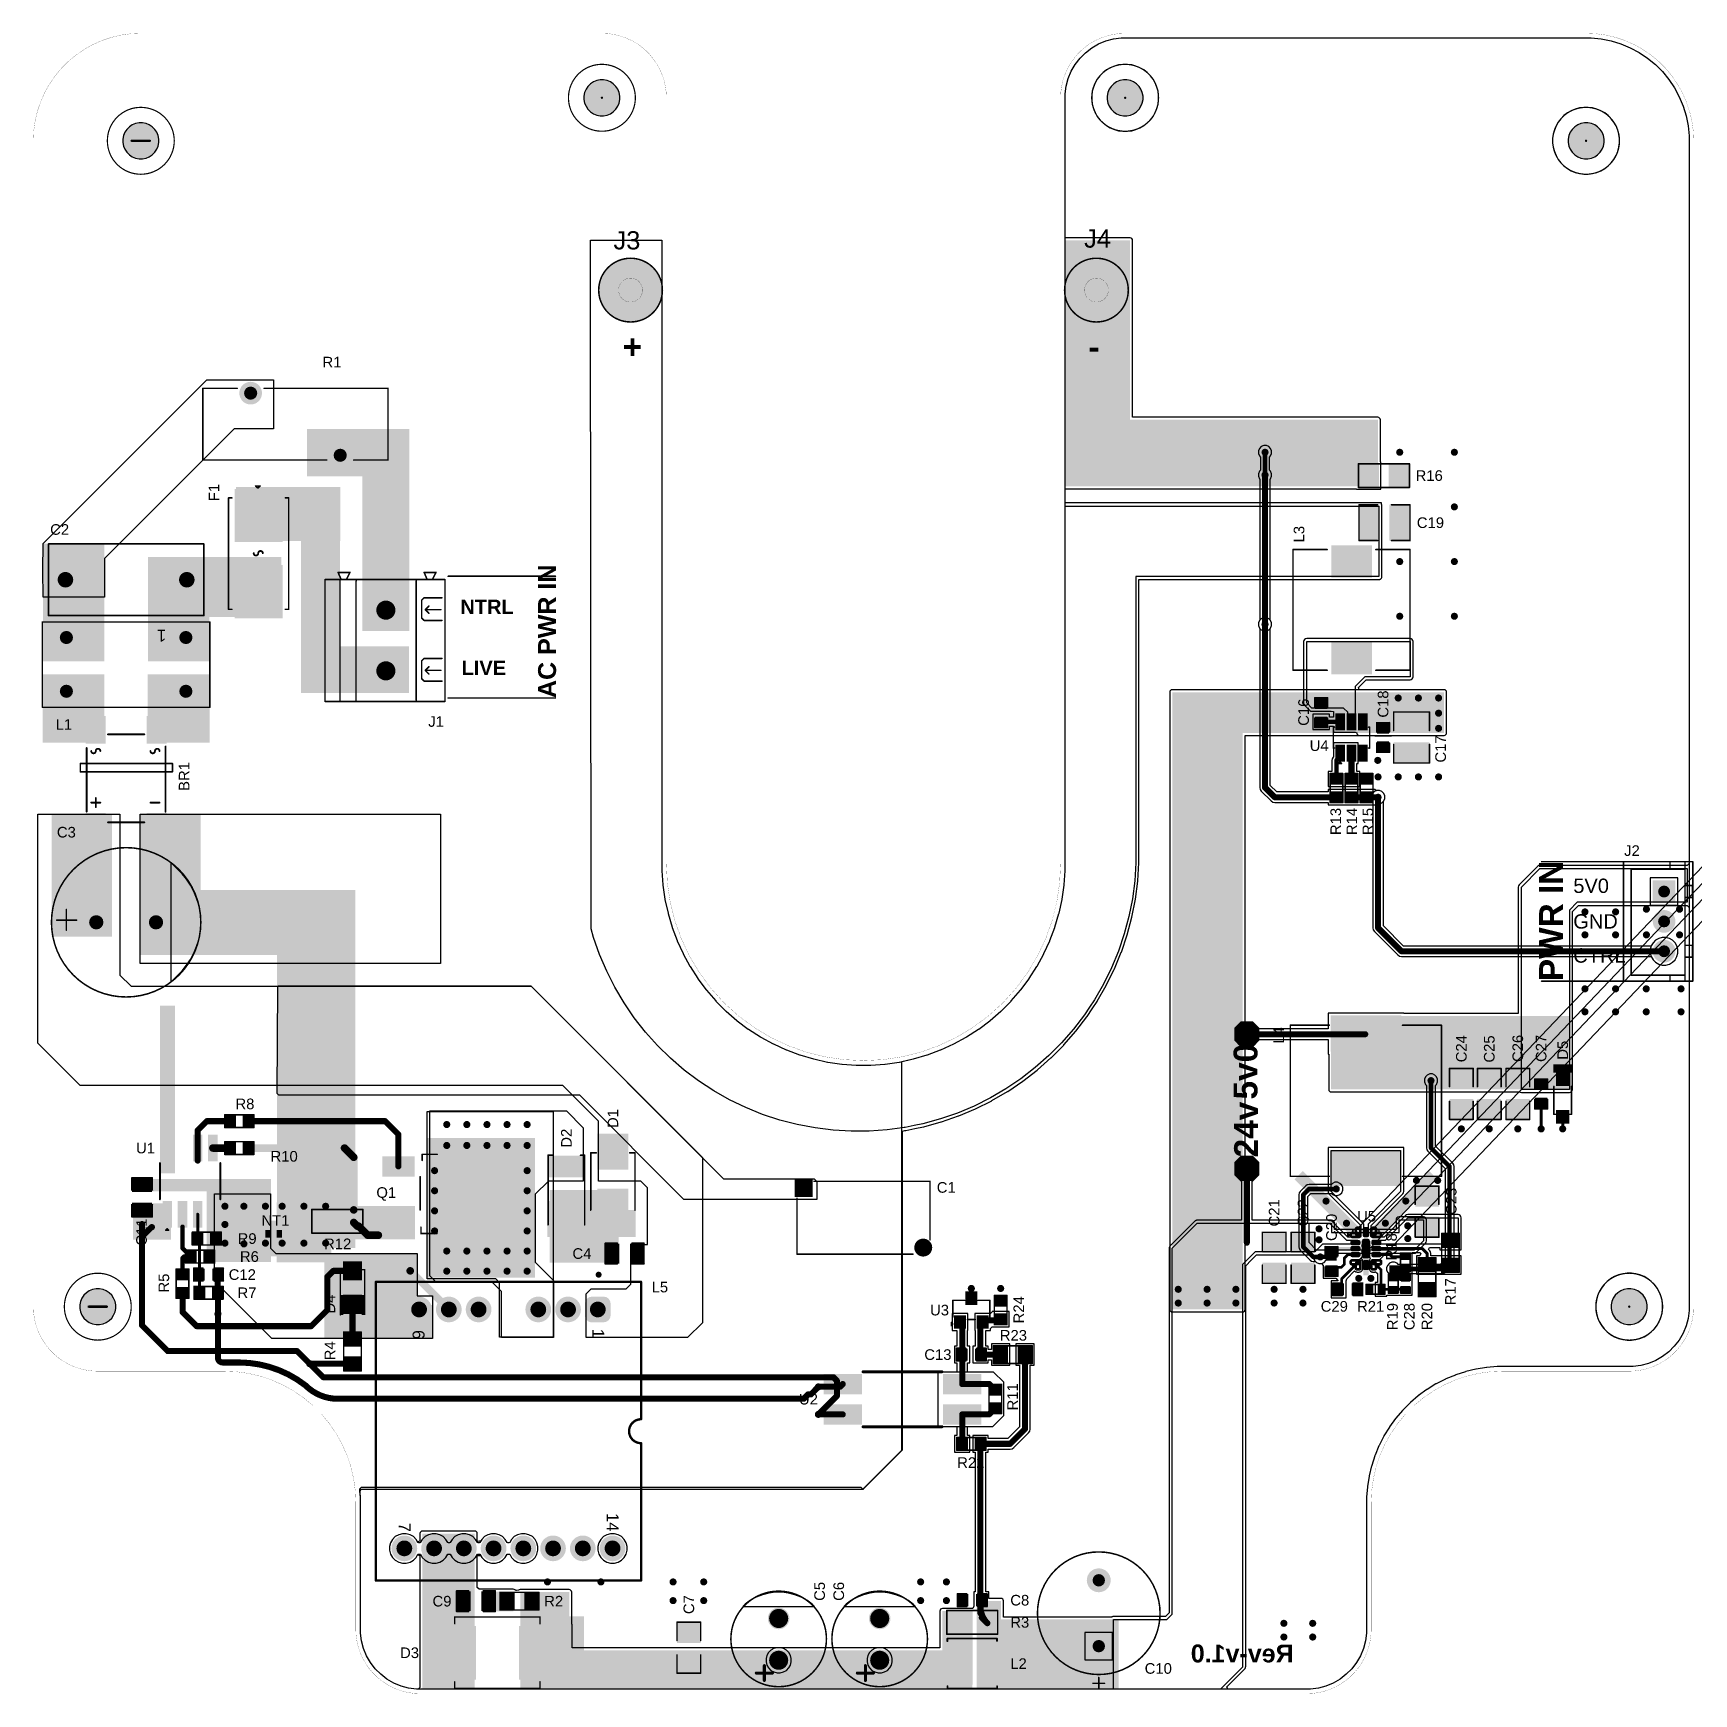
# Model space of a CAD drawing. Header units: inches. Extents: x 0 to 207, y -1 to 213.
# Drawn here: x -0.21 to 5.26, y -1.28 to 4.2 of the extents above; entities that cross this region are included whole.
import ezdxf

# ---------------------------------------------------------------- set-up
doc = ezdxf.new("R2010")
doc.units = ezdxf.units.IN
doc.header["$MEASUREMENT"] = 0
for name, color, linetype in [('Board Outline', 216, 'Continuous'), ('Bottom Layer', 5, 'Continuous'), ('Bottom Overlay', 54, 'Continuous'), ('Bottom Solder', 6, 'Continuous'), ('Dimension', 6, 'Continuous'), ('Mechanical 15', 56, 'Continuous'), ('Multi-Layer', 9, 'Continuous'), ('Pad Holes', 156, 'Continuous'), ('Top Layer', 1, 'Continuous'), ('Top Overlay', 2, 'Continuous'), ('Top Paste', 8, 'Continuous'), ('Top Solder', 216, 'Continuous'), ('Via Holes', 16, 'Continuous')]:
    doc.layers.add(name, color=color, linetype=linetype)
doc.styles.add('Arial', font='', dxfattribs={"height": 0.2})
doc.styles.add('Arial_Bold', font='', dxfattribs={"height": 0.2})
doc.styles.get('Arial').set_extended_font_data('Arial')
doc.styles.get('Arial_Bold').set_extended_font_data('Arial', bold=True)

msp = doc.modelspace()

# ---------------------------------------------------------------- texts
at = {"layer": 'Bottom Overlay', "style": 'Arial_Bold', "text_generation_flag": 2}
msp.add_text('Rev-v1.0', height=0.05906, dxfattribs=at).set_placement((3.9415, -1.1725))
at = {"layer": 'Top Overlay'}
for s, height, style, p in [('J3', 0.06, 'Arial', (1.6997, 3.4845)), ('J4', 0.06, 'Arial', (3.2508, 3.4903)), ('+', 0.0787, 'Arial_Bold', (1.7297, 3.1247)), ('R1', 0.035, 'Arial', (0.7407, 3.0956)), ('-', 0.0787, 'Arial_Bold', (3.2651, 3.1247)), ('R16', 0.035, 'Arial', (4.3433, 2.7216)), ('C2', 0.035, 'Arial', (-0.157, 2.544)), ('C19', 0.035, 'Arial', (4.3473, 2.5664)), ('L1', 0.035, 'Arial', (-0.1389, 1.9013)), ('J1', 0.035, 'Arial', (1.0891, 1.9111)), ('U4', 0.035, 'Arial', (3.9941, 1.8316)), ('C3', 0.035, 'Arial', (-0.1348, 1.5463)), ('J2', 0.035, 'Arial', (5.0305, 1.4856)), ('R8', 0.035, 'Arial', (0.4537, 0.6509)), ('U1', 0.035, 'Arial', (0.126, 0.5053)), ('R10', 0.035, 'Arial', (0.5694, 0.4781)), ('Q1', 0.035, 'Arial', (0.9182, 0.3587)), ('C1', 0.035, 'Arial', (2.7651, 0.3755)), ('NT1', 0.035, 'Arial', (0.5392, 0.2666)), ('U5', 0.035, 'Arial', (4.1503, 0.2806)), ('R9', 0.035, 'Arial', (0.4609, 0.207)), ('R12', 0.035, 'Arial', (0.7457, 0.1895)), ('R6', 0.035, 'Arial', (0.4684, 0.1477)), ('C4', 0.035, 'Arial', (1.5644, 0.1576)), ('C12', 0.035, 'Arial', (0.4314, 0.0883)), ('R7', 0.035, 'Arial', (0.4606, 0.0283)), ('L5', 0.035, 'Arial', (1.8253, 0.0471)), ('U3', 0.035, 'Arial', (2.7429, -0.0288)), ('C29', 0.035, 'Arial', (4.0304, -0.0164)), ('R21', 0.035, 'Arial', (4.1502, -0.0164)), ('R23', 0.035, 'Arial', (2.9728, -0.1119)), ('C13', 0.035, 'Arial', (2.724, -0.1754)), ('U2', 0.035, 'Arial', (2.3109, -0.3224)), ('R22', 0.035, 'Arial', (2.8324, -0.5314)), ('C9', 0.035, 'Arial', (1.1032, -0.9881)), ('R2', 0.035, 'Arial', (1.4713, -0.9881)), ('C8', 0.035, 'Arial', (3.0074, -0.9849)), ('R3', 0.035, 'Arial', (3.0074, -1.0579)), ('D3', 0.035, 'Arial', (0.9962, -1.1581)), ('L2', 0.035, 'Arial', (3.0074, -1.1939)), ('C10', 0.035, 'Arial', (3.4503, -1.2098))]:
    msp.add_text(s, height=height, dxfattribs=dict(at, style=style)).set_placement(p)
for s, height, rotation, style, p in [('F1', 0.035, 90, 'Arial', (0.4005, 2.6547)), ('L3', 0.035, 90, 'Arial', (3.9765, 2.5189)), ('AC PWR IN', 0.05906, 90, 'Arial_Bold', (1.5102, 2.006)), ('NTRL', 0.04724, 360, 'Arial_Bold', (1.1949, 2.2831)), ('LIVE', 0.04724, 360, 'Arial_Bold', (1.1989, 2.0815)), ('C18', 0.035, 90, 'Arial', (4.2535, 1.9413)), ('C16', 0.035, 90, 'Arial', (3.9915, 1.9143)), ('C17', 0.035, 90, 'Arial', (4.4432, 1.7932)), ('BR1', 0.035, 90, 'Arial', (0.3019, 1.7)), ('R14', 0.035, 90, 'Arial', (4.1505, 1.5543)), ('R15', 0.035, 90, 'Arial', (4.2035, 1.5543)), ('R13', 0.035, 90, 'Arial', (4.0975, 1.5543)), ('PWR IN', 0.07874, 90, 'Arial_Bold', (4.829, 1.0729)), ('5V0', 0.04724, 360, 'Arial', (4.863, 1.3636)), ('GND', 0.04724, 360, 'Arial', (4.863, 1.2462)), ('CTRL', 0.04724, 360, 'Arial', (4.863, 1.1338)), ('L4', 0.035, 90, 'Arial', (3.9099, 0.8669)), ('C24', 0.035, 90, 'Arial', (4.5115, 0.8054)), ('C25', 0.035, 90, 'Arial', (4.6035, 0.8044)), ('C26', 0.035, 90, 'Arial', (4.6975, 0.8064)), ('C27', 0.035, 90, 'Arial', (4.7745, 0.8064)), ('5v0', 0.07874, 90, 'Arial_Bold', (3.8221, 0.6828)), ('D5', 0.035, 90, 'Arial', (4.8455, 0.8139)), ('24v', 0.07874, 90, 'Arial_Bold', (3.824, 0.492)), ('D1', 0.035, 90, 'Arial', (1.7152, 0.5888)), ('D2', 0.035, 90, 'Arial', (1.5619, 0.524)), ('C23', 0.035, 90, 'Arial', (4.478, 0.3023)), ('C21', 0.035, 90, 'Arial', (3.8945, 0.2644)), ('C22', 0.035, 90, 'Arial', (3.9895, 0.2644)), ('C11', 0.035, 90, 'Arial', (0.1616, 0.201)), ('C20', 0.035, 90, 'Arial', (4.0835, 0.2164)), ('R18', 0.035, 90, 'Arial', (4.2812, 0.1525)), ('R5', 0.035, 90, 'Arial', (0.2352, 0.0466)), ('R17', 0.035, 90, 'Arial', (4.4755, 0.0045)), ('D4', 0.035, 90, 'Arial', (0.7825, -0.0228)), ('R24', 0.035, 90, 'Arial', (3.0529, -0.0551)), ('R19', 0.035, 90, 'Arial', (4.2845, -0.0775)), ('C28', 0.035, 90, 'Arial', (4.3399, -0.0775)), ('R20', 0.035, 90, 'Arial', (4.3981, -0.0775)), ('R4', 0.035, 90, 'Arial', (0.7825, -0.1768)), ('R11', 0.035, 90, 'Arial', (3.0325, -0.3419)), ('C5', 0.035, 90, 'Arial', (2.3965, -0.9696)), ('C6', 0.035, 90, 'Arial', (2.4595, -0.9696)), ('C7', 0.035, 90, 'Arial', (1.9655, -1.0132))]:
    msp.add_text(s, height=height, rotation=rotation, dxfattribs=dict(at, style=style)).set_placement(p)

# ---------------------------------------------------------------- blocks, each defined once
blk = doc.blocks.new('5___P___SMD_1')
at = {"layer": 'Top Layer'}
h = blk.add_hatch(color=1, dxfattribs=at)
edge = h.paths.add_edge_path()
edge.add_arc((0, 0), 0.0984, 0, 360)
at = {"layer": 'Top Paste'}
h = blk.add_hatch(color=8, dxfattribs=at)
edge = h.paths.add_edge_path()
edge.add_arc((0, 0), 0.0984, 0, 360)
at = {"layer": 'Top Solder'}
h = blk.add_hatch(color=216, dxfattribs=at)
edge = h.paths.add_edge_path()
edge.add_arc((0, 0), 0.1024, 0, 360)
at = {"layer": 'Top Overlay'}
for points, const_width in [([(0.105, 0, 1), (-0.105, 0, 1)], 0.005), ([(-0.1063, 0, 1), (-0.1038, 0, 1)], 0.0025), ([(0.1038, 0, 1), (0.1063, 0, 1)], 0.0025)]:
    blk.add_lwpolyline(points, format="xyb", close=True, dxfattribs=dict(at, const_width=const_width))
blk = doc.blocks.new('5___P___SMD_2')
at = {"layer": 'Top Layer'}
h = blk.add_hatch(color=1, dxfattribs=at)
edge = h.paths.add_edge_path()
edge.add_arc((0, 0), 0.0984, 0, 360)
at = {"layer": 'Top Paste'}
h = blk.add_hatch(color=8, dxfattribs=at)
edge = h.paths.add_edge_path()
edge.add_arc((0, 0), 0.0984, 0, 360)
at = {"layer": 'Top Solder'}
h = blk.add_hatch(color=216, dxfattribs=at)
edge = h.paths.add_edge_path()
edge.add_arc((0, 0), 0.1024, 0, 360)
at = {"layer": 'Top Overlay'}
for points, const_width in [([(0.105, 0, 1), (-0.105, 0, 1)], 0.005), ([(-0.1063, 0, 1), (-0.1038, 0, 1)], 0.0025), ([(0.1038, 0, 1), (0.1063, 0, 1)], 0.0025)]:
    blk.add_lwpolyline(points, format="xyb", close=True, dxfattribs=dict(at, const_width=const_width))
blk = doc.blocks.new('SOT_23_6_4')
at = {"layer": 'Top Layer'}
for points in [[(-0.0756, 0.0496), (-0.0276, 0.0496), (-0.0276, 0.0252), (-0.0756, 0.0252)], [(-0.0756, 0.0122), (-0.0276, 0.0122), (-0.0276, -0.0122), (-0.0756, -0.0122)], [(0.0276, 0.0496), (0.0756, 0.0496), (0.0756, 0.0252), (0.0276, 0.0252)], [(0.0276, 0.0122), (0.0756, 0.0122), (0.0756, -0.0122), (0.0276, -0.0122)], [(-0.0756, -0.0252), (-0.0276, -0.0252), (-0.0276, -0.0496), (-0.0756, -0.0496)], [(0.0276, -0.0252), (0.0756, -0.0252), (0.0756, -0.0496), (0.0276, -0.0496)]]:
    blk.add_hatch(color=1, dxfattribs=at).paths.add_polyline_path(points)
at = {"layer": 'Top Paste'}
for points in [[(-0.0756, 0.0496), (-0.0276, 0.0496), (-0.0276, 0.0252), (-0.0756, 0.0252)], [(-0.0756, 0.0122), (-0.0276, 0.0122), (-0.0276, -0.0122), (-0.0756, -0.0122)], [(0.0276, 0.0496), (0.0756, 0.0496), (0.0756, 0.0252), (0.0276, 0.0252)], [(0.0276, 0.0122), (0.0756, 0.0122), (0.0756, -0.0122), (0.0276, -0.0122)], [(-0.0756, -0.0252), (-0.0276, -0.0252), (-0.0276, -0.0496), (-0.0756, -0.0496)], [(0.0276, -0.0252), (0.0756, -0.0252), (0.0756, -0.0496), (0.0276, -0.0496)]]:
    blk.add_hatch(color=8, dxfattribs=at).paths.add_polyline_path(points)
at = {"layer": 'Top Solder'}
for points in [[(-0.0796, 0.0536), (-0.0236, 0.0536), (-0.0236, 0.0212), (-0.0796, 0.0212)], [(-0.0796, 0.0162), (-0.0236, 0.0162), (-0.0236, -0.0162), (-0.0796, -0.0162)], [(0.0236, 0.0536), (0.0796, 0.0536), (0.0796, 0.0212), (0.0236, 0.0212)], [(0.0236, 0.0162), (0.0796, 0.0162), (0.0796, -0.0162), (0.0236, -0.0162)], [(-0.0796, -0.0212), (-0.0236, -0.0212), (-0.0236, -0.0536), (-0.0796, -0.0536)], [(0.0236, -0.0212), (0.0796, -0.0212), (0.0796, -0.0536), (0.0236, -0.0536)]]:
    blk.add_hatch(color=216, dxfattribs=at).paths.add_polyline_path(points)
at = {"layer": 'Top Overlay', "const_width": 0.005}
for points in [[(-0.035, 0.06), (0.034, 0.06)], [(-0.035, 0.06), (-0.035, 0.0561)], [(0.034, 0.06), (0.034, 0.0561)], [(-0.086, 0.043), (-0.081, 0.038)], [(-0.086, 0.043), (-0.086, 0.033)], [(-0.081, 0.038), (-0.086, 0.033)], [(-0.035, -0.0561), (-0.035, -0.06)], [(0.034, -0.0561), (0.034, -0.06)], [(-0.035, -0.06), (0.034, -0.06)]]:
    blk.add_lwpolyline(points, dxfattribs=at)
at = {"layer": 'Top Overlay', "const_width": 0.0025}
for points in [[(-0.0362, 0.06, 1), (-0.0338, 0.06, 1)], [(-0.0362, 0.06, 1), (-0.0338, 0.06, 1)], [(-0.0362, 0.0561, 1), (-0.0338, 0.0561, 1)], [(0.0328, 0.06, 1), (0.0352, 0.06, 1)], [(0.0328, 0.06, 1), (0.0352, 0.06, 1)], [(0.0328, 0.0561, 1), (0.0352, 0.0561, 1)], [(-0.0872, 0.043, 1), (-0.0848, 0.043, 1)], [(-0.0872, 0.043, 1), (-0.0848, 0.043, 1)], [(-0.0872, 0.033, 1), (-0.0848, 0.033, 1)], [(-0.0872, 0.033, 1), (-0.0848, 0.033, 1)], [(-0.0823, 0.038, 1), (-0.0798, 0.038, 1)], [(-0.0823, 0.038, 1), (-0.0798, 0.038, 1)], [(-0.0362, -0.0561, 1), (-0.0338, -0.0561, 1)], [(0.0328, -0.0561, 1), (0.0352, -0.0561, 1)], [(-0.0362, -0.06, 1), (-0.0338, -0.06, 1)], [(-0.0362, -0.06, 1), (-0.0338, -0.06, 1)], [(0.0328, -0.06, 1), (0.0352, -0.06, 1)], [(0.0328, -0.06, 1), (0.0352, -0.06, 1)]]:
    blk.add_lwpolyline(points, format="xyb", close=True, dxfattribs=at)
blk = doc.blocks.new('SOT_23_5')
at = {"layer": 'Top Layer'}
for points in [[(-0.0161, 0.0575), (0.0161, 0.0575), (0.0161, 0.0213), (-0.0161, 0.0213)], [(-0.0535, -0.0213), (-0.0213, -0.0213), (-0.0213, -0.0575), (-0.0535, -0.0575)], [(0.0213, -0.0213), (0.0535, -0.0213), (0.0535, -0.0575), (0.0213, -0.0575)]]:
    blk.add_hatch(color=1, dxfattribs=at).paths.add_polyline_path(points)
at = {"layer": 'Top Paste'}
for points in [[(-0.0161, 0.0575), (0.0161, 0.0575), (0.0161, 0.0213), (-0.0161, 0.0213)], [(-0.0535, -0.0213), (-0.0213, -0.0213), (-0.0213, -0.0575), (-0.0535, -0.0575)], [(0.0213, -0.0213), (0.0535, -0.0213), (0.0535, -0.0575), (0.0213, -0.0575)]]:
    blk.add_hatch(color=8, dxfattribs=at).paths.add_polyline_path(points)
at = {"layer": 'Top Solder'}
for points in [[(-0.0201, 0.0615), (0.0201, 0.0615), (0.0201, 0.0173), (-0.0201, 0.0173)], [(-0.0575, -0.0173), (-0.0173, -0.0173), (-0.0173, -0.0615), (-0.0575, -0.0615)], [(0.0173, -0.0173), (0.0575, -0.0173), (0.0575, -0.0615), (0.0173, -0.0615)]]:
    blk.add_hatch(color=216, dxfattribs=at).paths.add_polyline_path(points)
at = {"layer": 'Top Overlay', "const_width": 0.005}
for points in [[(-0.061, -0.023), (-0.061, 0.032)], [(-0.061, 0.032), (-0.022, 0.032)], [(0.022, 0.032), (0.061, 0.032)], [(0.061, -0.023), (0.061, 0.032)], [(-0.066, -0.041), (-0.061, -0.046)], [(-0.066, -0.051), (-0.066, -0.041)], [(-0.066, -0.051), (-0.061, -0.046)], [(-0.013, -0.031), (0.013, -0.031)]]:
    blk.add_lwpolyline(points, dxfattribs=at)
at = {"layer": 'Top Overlay', "const_width": 0.0025}
for points in [[(-0.0622, 0.032, 1), (-0.0597, 0.032, 1)], [(-0.0622, 0.032, 1), (-0.0597, 0.032, 1)], [(-0.0232, 0.032, 1), (-0.0208, 0.032, 1)], [(0.0208, 0.032, 1), (0.0232, 0.032, 1)], [(0.0597, 0.032, 1), (0.0622, 0.032, 1)], [(0.0597, 0.032, 1), (0.0622, 0.032, 1)], [(-0.0673, -0.041, 1), (-0.0648, -0.041, 1)], [(-0.0673, -0.041, 1), (-0.0648, -0.041, 1)], [(-0.0673, -0.051, 1), (-0.0648, -0.051, 1)], [(-0.0673, -0.051, 1), (-0.0648, -0.051, 1)], [(-0.0622, -0.023, 1), (-0.0597, -0.023, 1)], [(-0.0622, -0.046, 1), (-0.0597, -0.046, 1)], [(-0.0622, -0.046, 1), (-0.0597, -0.046, 1)], [(-0.0143, -0.031, 1), (-0.0118, -0.031, 1)], [(0.0118, -0.031, 1), (0.0143, -0.031, 1)], [(0.0597, -0.023, 1), (0.0622, -0.023, 1)]]:
    blk.add_lwpolyline(points, format="xyb", close=True, dxfattribs=at)
blk = doc.blocks.new('LTV_817S_TA1_C_6')
at = {"layer": 'Top Layer'}
for points in [[(-0.2559, 0.0205), (-0.2559, 0.0795), (-0.1378, 0.0795), (-0.1378, 0.0205)], [(0.1378, 0.0205), (0.1378, 0.0795), (0.2559, 0.0795), (0.2559, 0.0205)], [(-0.2559, -0.0795), (-0.2559, -0.0205), (-0.1378, -0.0205), (-0.1378, -0.0795)], [(0.1378, -0.0795), (0.1378, -0.0205), (0.2559, -0.0205), (0.2559, -0.0795)]]:
    blk.add_hatch(color=1, dxfattribs=at).paths.add_polyline_path(points)
at = {"layer": 'Top Paste'}
for points in [[(-0.2559, 0.0205), (-0.2559, 0.0795), (-0.1378, 0.0795), (-0.1378, 0.0205)], [(0.1378, 0.0205), (0.1378, 0.0795), (0.2559, 0.0795), (0.2559, 0.0205)], [(-0.2559, -0.0795), (-0.2559, -0.0205), (-0.1378, -0.0205), (-0.1378, -0.0795)], [(0.1378, -0.0795), (0.1378, -0.0205), (0.2559, -0.0205), (0.2559, -0.0795)]]:
    blk.add_hatch(color=8, dxfattribs=at).paths.add_polyline_path(points)
at = {"layer": 'Top Solder'}
for points in [[(-0.2599, 0.0165), (-0.2599, 0.0835), (-0.1338, 0.0835), (-0.1338, 0.0165)], [(0.1338, 0.0165), (0.1338, 0.0835), (0.2599, 0.0835), (0.2599, 0.0165)], [(-0.2599, -0.0835), (-0.2599, -0.0165), (-0.1338, -0.0165), (-0.1338, -0.0835)], [(0.1338, -0.0835), (0.1338, -0.0165), (0.2599, -0.0165), (0.2599, -0.0835)]]:
    blk.add_hatch(color=216, dxfattribs=at).paths.add_polyline_path(points)
at = {"layer": 'Top Overlay'}
for points, const_width in [([(-0.2634, 0.052), (-0.2684, 0.057)], 0.005), ([(-0.2684, 0.057), (-0.2684, 0.047)], 0.005), ([(0.1299, 0.0906), (-0.1299, 0.0906)], 0.01), ([(-0.2634, 0.052), (-0.2684, 0.047)], 0.005), ([(0.1299, -0.0906), (-0.1299, -0.0906)], 0.01)]:
    blk.add_lwpolyline(points, dxfattribs=dict(at, const_width=const_width))
for points, const_width in [([(-0.2697, 0.057, 1), (-0.2672, 0.057, 1)], 0.0025), ([(-0.2697, 0.057, 1), (-0.2672, 0.057, 1)], 0.0025), ([(-0.1324, 0.0906, 1), (-0.1274, 0.0906, 1)], 0.005), ([(0.1274, 0.0906, 1), (0.1324, 0.0906, 1)], 0.005), ([(-0.2697, 0.047, 1), (-0.2672, 0.047, 1)], 0.0025), ([(-0.2697, 0.047, 1), (-0.2672, 0.047, 1)], 0.0025), ([(-0.2647, 0.052, 1), (-0.2622, 0.052, 1)], 0.0025), ([(-0.2647, 0.052, 1), (-0.2622, 0.052, 1)], 0.0025), ([(-0.1324, -0.0906, 1), (-0.1274, -0.0906, 1)], 0.005), ([(0.1274, -0.0906, 1), (0.1324, -0.0906, 1)], 0.005)]:
    blk.add_lwpolyline(points, format="xyb", close=True, dxfattribs=dict(at, const_width=const_width))
blk = doc.blocks.new('7_SOIC_7')
at = {"layer": 'Top Layer'}
for points in [[(-0.0689, 0.0866), (-0.0689, 0.0634), (-0.1494, 0.0634), (-0.1494, 0.0866)], [(0.1494, 0.0866), (0.1494, 0.0634), (0.0689, 0.0634), (0.0689, 0.0866)], [(-0.0689, 0.0366), (-0.0689, 0.0134), (-0.1494, 0.0134), (-0.1494, 0.0366)], [(-0.0689, -0.0134), (-0.0689, -0.0366), (-0.1494, -0.0366), (-0.1494, -0.0134)], [(0.1494, -0.0134), (0.1494, -0.0366), (0.0689, -0.0366), (0.0689, -0.0134)], [(-0.0689, -0.0634), (-0.0689, -0.0866), (-0.1494, -0.0866), (-0.1494, -0.0634)], [(0.1494, -0.0634), (0.1494, -0.0866), (0.0689, -0.0866), (0.0689, -0.0634)]]:
    blk.add_hatch(color=1, dxfattribs=at).paths.add_polyline_path(points)
at = {"layer": 'Top Paste'}
for points in [[(-0.0689, 0.0866), (-0.0689, 0.0634), (-0.1494, 0.0634), (-0.1494, 0.0866)], [(0.1494, 0.0866), (0.1494, 0.0634), (0.0689, 0.0634), (0.0689, 0.0866)], [(-0.0689, 0.0366), (-0.0689, 0.0134), (-0.1494, 0.0134), (-0.1494, 0.0366)], [(-0.0689, -0.0134), (-0.0689, -0.0366), (-0.1494, -0.0366), (-0.1494, -0.0134)], [(0.1494, -0.0134), (0.1494, -0.0366), (0.0689, -0.0366), (0.0689, -0.0134)], [(-0.0689, -0.0634), (-0.0689, -0.0866), (-0.1494, -0.0866), (-0.1494, -0.0634)], [(0.1494, -0.0634), (0.1494, -0.0866), (0.0689, -0.0866), (0.0689, -0.0634)]]:
    blk.add_hatch(color=8, dxfattribs=at).paths.add_polyline_path(points)
at = {"layer": 'Top Solder'}
for points in [[(-0.0649, 0.0906), (-0.0649, 0.0594), (-0.1534, 0.0594), (-0.1534, 0.0906)], [(0.1534, 0.0906), (0.1534, 0.0594), (0.0649, 0.0594), (0.0649, 0.0906)], [(-0.0649, 0.0406), (-0.0649, 0.0094), (-0.1534, 0.0094), (-0.1534, 0.0406)], [(-0.0649, -0.0094), (-0.0649, -0.0406), (-0.1534, -0.0406), (-0.1534, -0.0094)], [(0.1534, -0.0094), (0.1534, -0.0406), (0.0649, -0.0406), (0.0649, -0.0094)], [(-0.0649, -0.0594), (-0.0649, -0.0906), (-0.1534, -0.0906), (-0.1534, -0.0594)], [(0.1534, -0.0594), (0.1534, -0.0906), (0.0649, -0.0906), (0.0649, -0.0594)]]:
    blk.add_hatch(color=216, dxfattribs=at).paths.add_polyline_path(points)
at = {"layer": 'Top Overlay'}
for points, const_width in [([(-0.1614, 0.0808), (-0.1564, 0.0758)], 0.005), ([(-0.1614, 0.0808), (-0.1614, 0.0708)], 0.005), ([(-0.1564, 0.0758), (-0.1614, 0.0708)], 0.005), ([(-0.0599, 0.0995), (0.0599, 0.0995)], 0.006), ([(-0.0599, -0.0995), (0.0599, -0.0995)], 0.006)]:
    blk.add_lwpolyline(points, dxfattribs=dict(at, const_width=const_width))
for points, const_width in [([(-0.1626, 0.0808, 1), (-0.1601, 0.0808, 1)], 0.0025), ([(-0.1626, 0.0808, 1), (-0.1601, 0.0808, 1)], 0.0025), ([(-0.1626, 0.0708, 1), (-0.1601, 0.0708, 1)], 0.0025), ([(-0.1626, 0.0708, 1), (-0.1601, 0.0708, 1)], 0.0025), ([(-0.1576, 0.0758, 1), (-0.1551, 0.0758, 1)], 0.0025), ([(-0.1576, 0.0758, 1), (-0.1551, 0.0758, 1)], 0.0025), ([(-0.0614, 0.0995, 1), (-0.0584, 0.0995, 1)], 0.003), ([(0.0584, 0.0995, 1), (0.0614, 0.0995, 1)], 0.003), ([(-0.0614, -0.0995, 1), (-0.0584, -0.0995, 1)], 0.003), ([(0.0584, -0.0995, 1), (0.0614, -0.0995, 1)], 0.003)]:
    blk.add_lwpolyline(points, format="xyb", close=True, dxfattribs=dict(at, const_width=const_width))
blk = doc.blocks.new('T__________8')
at = {"layer": 'Top Layer'}
blk.add_hatch(color=1, dxfattribs=at).paths.add_polyline_path([(0.015, 0.03), (-0.015, 0.03), (-0.03, 0.015), (-0.03, -0.015), (-0.015, -0.03), (0.015, -0.03), (0.03, -0.015), (0.03, 0.015)])
at = {"layer": 'Top Paste'}
blk.add_hatch(color=8, dxfattribs=at).paths.add_polyline_path([(0.015, 0.03), (-0.015, 0.03), (-0.03, 0.015), (-0.03, -0.015), (-0.015, -0.03), (0.015, -0.03), (0.03, -0.015), (0.03, 0.015)])
at = {"layer": 'Top Solder'}
blk.add_hatch(color=216, dxfattribs=at).paths.add_polyline_path([(0.017, 0.034), (-0.017, 0.034), (-0.034, 0.017), (-0.034, -0.017), (-0.017, -0.034), (0.017, -0.034), (0.034, -0.017), (0.034, 0.017)])
at = {"layer": 'Top Overlay', "const_width": 0.00787}
for points in [[(-0.037, 0.017), (-0.017, 0.037)], [(-0.037, -0.017), (-0.037, 0.017)], [(-0.017, 0.037), (0.017, 0.037)], [(0.017, 0.037), (0.037, 0.017)], [(0.037, -0.017), (0.037, 0.017)], [(-0.037, -0.017), (-0.017, -0.037)], [(-0.017, -0.037), (0.017, -0.037)], [(0.017, -0.037), (0.037, -0.017)]]:
    blk.add_lwpolyline(points, dxfattribs=at)
at = {"layer": 'Top Overlay', "const_width": 0.00394}
for points in [[(-0.039, 0.017, 1), (-0.035, 0.017, 1)], [(-0.039, 0.017, 1), (-0.035, 0.017, 1)], [(-0.019, 0.037, 1), (-0.015, 0.037, 1)], [(-0.019, 0.037, 1), (-0.015, 0.037, 1)], [(0.015, 0.037, 1), (0.019, 0.037, 1)], [(0.015, 0.037, 1), (0.019, 0.037, 1)], [(0.035, 0.017, 1), (0.039, 0.017, 1)], [(0.035, 0.017, 1), (0.039, 0.017, 1)], [(-0.039, -0.017, 1), (-0.035, -0.017, 1)], [(-0.039, -0.017, 1), (-0.035, -0.017, 1)], [(-0.019, -0.037, 1), (-0.015, -0.037, 1)], [(-0.019, -0.037, 1), (-0.015, -0.037, 1)], [(0.015, -0.037, 1), (0.019, -0.037, 1)], [(0.015, -0.037, 1), (0.019, -0.037, 1)], [(0.035, -0.017, 1), (0.039, -0.017, 1)], [(0.035, -0.017, 1), (0.039, -0.017, 1)]]:
    blk.add_lwpolyline(points, format="xyb", close=True, dxfattribs=at)
blk = doc.blocks.new('T__________9')
at = {"layer": 'Top Layer'}
blk.add_hatch(color=1, dxfattribs=at).paths.add_polyline_path([(0.015, 0.03), (-0.015, 0.03), (-0.03, 0.015), (-0.03, -0.015), (-0.015, -0.03), (0.015, -0.03), (0.03, -0.015), (0.03, 0.015)])
at = {"layer": 'Top Paste'}
blk.add_hatch(color=8, dxfattribs=at).paths.add_polyline_path([(0.015, 0.03), (-0.015, 0.03), (-0.03, 0.015), (-0.03, -0.015), (-0.015, -0.03), (0.015, -0.03), (0.03, -0.015), (0.03, 0.015)])
at = {"layer": 'Top Solder'}
blk.add_hatch(color=216, dxfattribs=at).paths.add_polyline_path([(0.017, 0.034), (-0.017, 0.034), (-0.034, 0.017), (-0.034, -0.017), (-0.017, -0.034), (0.017, -0.034), (0.034, -0.017), (0.034, 0.017)])
at = {"layer": 'Top Overlay', "const_width": 0.00787}
for points in [[(-0.037, 0.017), (-0.017, 0.037)], [(-0.037, -0.017), (-0.037, 0.017)], [(-0.017, 0.037), (0.017, 0.037)], [(0.017, 0.037), (0.037, 0.017)], [(0.037, -0.017), (0.037, 0.017)], [(-0.037, -0.017), (-0.017, -0.037)], [(-0.017, -0.037), (0.017, -0.037)], [(0.017, -0.037), (0.037, -0.017)]]:
    blk.add_lwpolyline(points, dxfattribs=at)
at = {"layer": 'Top Overlay', "const_width": 0.00394}
for points in [[(-0.039, 0.017, 1), (-0.035, 0.017, 1)], [(-0.039, 0.017, 1), (-0.035, 0.017, 1)], [(-0.019, 0.037, 1), (-0.015, 0.037, 1)], [(-0.019, 0.037, 1), (-0.015, 0.037, 1)], [(0.015, 0.037, 1), (0.019, 0.037, 1)], [(0.015, 0.037, 1), (0.019, 0.037, 1)], [(0.035, 0.017, 1), (0.039, 0.017, 1)], [(0.035, 0.017, 1), (0.039, 0.017, 1)], [(-0.039, -0.017, 1), (-0.035, -0.017, 1)], [(-0.039, -0.017, 1), (-0.035, -0.017, 1)], [(-0.019, -0.037, 1), (-0.015, -0.037, 1)], [(-0.019, -0.037, 1), (-0.015, -0.037, 1)], [(0.015, -0.037, 1), (0.019, -0.037, 1)], [(0.015, -0.037, 1), (0.019, -0.037, 1)], [(0.035, -0.017, 1), (0.039, -0.017, 1)], [(0.035, -0.017, 1), (0.039, -0.017, 1)]]:
    blk.add_lwpolyline(points, format="xyb", close=True, dxfattribs=at)
blk = doc.blocks.new('R___0603_10')
at = {"layer": 'Top Layer'}
for points in [[(-0.015, 0.0175), (-0.015, -0.0175), (-0.045, -0.0175), (-0.045, 0.0175)], [(0.045, 0.0175), (0.045, -0.0175), (0.015, -0.0175), (0.015, 0.0175)]]:
    blk.add_hatch(color=1, dxfattribs=at).paths.add_polyline_path(points)
at = {"layer": 'Top Paste'}
for points in [[(-0.015, 0.0175), (-0.015, -0.0175), (-0.045, -0.0175), (-0.045, 0.0175)], [(0.045, 0.0175), (0.045, -0.0175), (0.015, -0.0175), (0.015, 0.0175)]]:
    blk.add_hatch(color=8, dxfattribs=at).paths.add_polyline_path(points)
at = {"layer": 'Top Solder'}
for points in [[(-0.011, 0.0215), (-0.011, -0.0215), (-0.049, -0.0215), (-0.049, 0.0215)], [(0.049, 0.0215), (0.049, -0.0215), (0.011, -0.0215), (0.011, 0.0215)]]:
    blk.add_hatch(color=216, dxfattribs=at).paths.add_polyline_path(points)
at = {"layer": 'Top Overlay', "const_width": 0.005}
for points in [[(0.048, 0.021), (-0.048, 0.021)], [(-0.048, -0.021), (-0.048, 0.021)], [(0.048, -0.021), (0.048, 0.021)], [(0.048, -0.021), (-0.048, -0.021)]]:
    blk.add_lwpolyline(points, dxfattribs=at)
at = {"layer": 'Top Overlay', "const_width": 0.0025}
for points in [[(-0.04925, 0.021, 1), (-0.04675, 0.021, 1)], [(-0.04925, 0.021, 1), (-0.04675, 0.021, 1)], [(0.04675, 0.021, 1), (0.04925, 0.021, 1)], [(0.04675, 0.021, 1), (0.04925, 0.021, 1)], [(-0.04925, -0.021, 1), (-0.04675, -0.021, 1)], [(-0.04925, -0.021, 1), (-0.04675, -0.021, 1)], [(0.04675, -0.021, 1), (0.04925, -0.021, 1)], [(0.04675, -0.021, 1), (0.04925, -0.021, 1)]]:
    blk.add_lwpolyline(points, format="xyb", close=True, dxfattribs=at)
blk = doc.blocks.new('RES_0805_11')
at = {"layer": 'Top Layer'}
for points in [[(-0.06, 0.025), (-0.02, 0.025), (-0.02, -0.025), (-0.06, -0.025)], [(0.02, 0.025), (0.06, 0.025), (0.06, -0.025), (0.02, -0.025)]]:
    blk.add_hatch(color=1, dxfattribs=at).paths.add_polyline_path(points)
at = {"layer": 'Top Paste'}
for points in [[(-0.06, 0.025), (-0.02, 0.025), (-0.02, -0.025), (-0.06, -0.025)], [(0.02, 0.025), (0.06, 0.025), (0.06, -0.025), (0.02, -0.025)]]:
    blk.add_hatch(color=8, dxfattribs=at).paths.add_polyline_path(points)
at = {"layer": 'Top Solder'}
for points in [[(-0.064, 0.029), (-0.016, 0.029), (-0.016, -0.029), (-0.064, -0.029)], [(0.016, 0.029), (0.064, 0.029), (0.064, -0.029), (0.016, -0.029)]]:
    blk.add_hatch(color=216, dxfattribs=at).paths.add_polyline_path(points)
at = {"layer": 'Top Overlay', "const_width": 0.005}
for points in [[(-0.064, 0.029), (0.064, 0.029)], [(-0.064, -0.029), (-0.064, 0.029)], [(0.064, -0.029), (0.064, 0.029)], [(-0.064, -0.029), (0.064, -0.029)]]:
    blk.add_lwpolyline(points, dxfattribs=at)
at = {"layer": 'Top Overlay', "const_width": 0.0025}
for points in [[(-0.06525, 0.029, 1), (-0.06275, 0.029, 1)], [(-0.06525, 0.029, 1), (-0.06275, 0.029, 1)], [(0.06275, 0.029, 1), (0.06525, 0.029, 1)], [(0.06275, 0.029, 1), (0.06525, 0.029, 1)], [(-0.06525, -0.029, 1), (-0.06275, -0.029, 1)], [(-0.06525, -0.029, 1), (-0.06275, -0.029, 1)], [(0.06275, -0.029, 1), (0.06525, -0.029, 1)], [(0.06275, -0.029, 1), (0.06525, -0.029, 1)]]:
    blk.add_lwpolyline(points, format="xyb", close=True, dxfattribs=at)
blk = doc.blocks.new('R___0603_12')
at = {"layer": 'Top Layer'}
for points in [[(-0.015, 0.0175), (-0.015, -0.0175), (-0.045, -0.0175), (-0.045, 0.0175)], [(0.045, 0.0175), (0.045, -0.0175), (0.015, -0.0175), (0.015, 0.0175)]]:
    blk.add_hatch(color=1, dxfattribs=at).paths.add_polyline_path(points)
at = {"layer": 'Top Paste'}
for points in [[(-0.015, 0.0175), (-0.015, -0.0175), (-0.045, -0.0175), (-0.045, 0.0175)], [(0.045, 0.0175), (0.045, -0.0175), (0.015, -0.0175), (0.015, 0.0175)]]:
    blk.add_hatch(color=8, dxfattribs=at).paths.add_polyline_path(points)
at = {"layer": 'Top Solder'}
for points in [[(-0.011, 0.0215), (-0.011, -0.0215), (-0.049, -0.0215), (-0.049, 0.0215)], [(0.049, 0.0215), (0.049, -0.0215), (0.011, -0.0215), (0.011, 0.0215)]]:
    blk.add_hatch(color=216, dxfattribs=at).paths.add_polyline_path(points)
at = {"layer": 'Top Overlay', "const_width": 0.005}
for points in [[(-0.048, 0.021), (0.048, 0.021)], [(-0.048, -0.021), (-0.048, 0.021)], [(0.048, -0.021), (0.048, 0.021)], [(-0.048, -0.021), (0.048, -0.021)]]:
    blk.add_lwpolyline(points, dxfattribs=at)
at = {"layer": 'Top Overlay', "const_width": 0.0025}
for points in [[(-0.04925, 0.021, 1), (-0.04675, 0.021, 1)], [(-0.04925, 0.021, 1), (-0.04675, 0.021, 1)], [(0.04675, 0.021, 1), (0.04925, 0.021, 1)], [(0.04675, 0.021, 1), (0.04925, 0.021, 1)], [(-0.04925, -0.021, 1), (-0.04675, -0.021, 1)], [(-0.04925, -0.021, 1), (-0.04675, -0.021, 1)], [(0.04675, -0.021, 1), (0.04925, -0.021, 1)], [(0.04675, -0.021, 1), (0.04925, -0.021, 1)]]:
    blk.add_lwpolyline(points, format="xyb", close=True, dxfattribs=at)
blk = doc.blocks.new('R___0402_13')
at = {"layer": 'Top Layer'}
for points in [[(-0.0275, -0.0125), (-0.0275, 0.0125), (-0.0095, 0.0125), (-0.0095, -0.0125)], [(0.0095, -0.0125), (0.0095, 0.0125), (0.0275, 0.0125), (0.0275, -0.0125)]]:
    blk.add_hatch(color=1, dxfattribs=at).paths.add_polyline_path(points)
at = {"layer": 'Top Paste'}
for points in [[(-0.0275, -0.0125), (-0.0275, 0.0125), (-0.0095, 0.0125), (-0.0095, -0.0125)], [(0.0095, -0.0125), (0.0095, 0.0125), (0.0275, 0.0125), (0.0275, -0.0125)]]:
    blk.add_hatch(color=8, dxfattribs=at).paths.add_polyline_path(points)
at = {"layer": 'Top Solder'}
for points in [[(-0.0297, -0.0147), (-0.0297, 0.0147), (-0.0073, 0.0147), (-0.0073, -0.0147)], [(0.0073, -0.0147), (0.0073, 0.0147), (0.0297, 0.0147), (0.0297, -0.0147)]]:
    blk.add_hatch(color=216, dxfattribs=at).paths.add_polyline_path(points)
at = {"layer": 'Top Overlay'}
for points, const_width in [([(-0.031, 0.016), (0.031, 0.016)], 0.005), ([(-0.031, -0.016), (-0.031, 0.016)], 0.005), ([(0.031, -0.016), (0.031, 0.016)], 0.005), ([(-0.031, -0.016), (0.031, -0.016)], 0.005), ([(-0.032, -0.017), (0.032, -0.017)], 0.000127)]:
    blk.add_lwpolyline(points, dxfattribs=dict(at, const_width=const_width))
for points, const_width in [([(-0.0323, 0.016, 1), (-0.0297, 0.016, 1)], 0.0025), ([(-0.0323, 0.016, 1), (-0.0297, 0.016, 1)], 0.0025), ([(0.0297, 0.016, 1), (0.0323, 0.016, 1)], 0.0025), ([(0.0297, 0.016, 1), (0.0323, 0.016, 1)], 0.0025), ([(-0.0323, -0.016, 1), (-0.0297, -0.016, 1)], 0.0025), ([(-0.0323, -0.016, 1), (-0.0297, -0.016, 1)], 0.0025), ([(-0.032, -0.017, 1), (-0.032, -0.017, 1)], 0.0000635), ([(0.0297, -0.016, 1), (0.0323, -0.016, 1)], 0.0025), ([(0.0297, -0.016, 1), (0.0323, -0.016, 1)], 0.0025), ([(0.032, -0.017, 1), (0.032, -0.017, 1)], 0.0000635)]:
    blk.add_lwpolyline(points, format="xyb", close=True, dxfattribs=dict(at, const_width=const_width))
blk = doc.blocks.new('RES_0805_14')
at = {"layer": 'Top Layer'}
for points in [[(-0.06, 0.025), (-0.02, 0.025), (-0.02, -0.025), (-0.06, -0.025)], [(0.02, 0.025), (0.06, 0.025), (0.06, -0.025), (0.02, -0.025)]]:
    blk.add_hatch(color=1, dxfattribs=at).paths.add_polyline_path(points)
at = {"layer": 'Top Paste'}
for points in [[(-0.06, 0.025), (-0.02, 0.025), (-0.02, -0.025), (-0.06, -0.025)], [(0.02, 0.025), (0.06, 0.025), (0.06, -0.025), (0.02, -0.025)]]:
    blk.add_hatch(color=8, dxfattribs=at).paths.add_polyline_path(points)
at = {"layer": 'Top Solder'}
for points in [[(-0.064, 0.029), (-0.016, 0.029), (-0.016, -0.029), (-0.064, -0.029)], [(0.016, 0.029), (0.064, 0.029), (0.064, -0.029), (0.016, -0.029)]]:
    blk.add_hatch(color=216, dxfattribs=at).paths.add_polyline_path(points)
at = {"layer": 'Top Overlay', "const_width": 0.005}
for points in [[(-0.064, 0.029), (0.064, 0.029)], [(-0.064, 0.029), (-0.064, -0.029)], [(0.064, 0.029), (0.064, -0.029)], [(-0.064, -0.029), (0.064, -0.029)]]:
    blk.add_lwpolyline(points, dxfattribs=at)
at = {"layer": 'Top Overlay', "const_width": 0.0025}
for points in [[(-0.06525, 0.029, 1), (-0.06275, 0.029, 1)], [(-0.06525, 0.029, 1), (-0.06275, 0.029, 1)], [(0.06275, 0.029, 1), (0.06525, 0.029, 1)], [(0.06275, 0.029, 1), (0.06525, 0.029, 1)], [(-0.06525, -0.029, 1), (-0.06275, -0.029, 1)], [(-0.06525, -0.029, 1), (-0.06275, -0.029, 1)], [(0.06275, -0.029, 1), (0.06525, -0.029, 1)], [(0.06275, -0.029, 1), (0.06525, -0.029, 1)]]:
    blk.add_lwpolyline(points, format="xyb", close=True, dxfattribs=at)
blk = doc.blocks.new('R___0402_15')
at = {"layer": 'Top Layer'}
for points in [[(-0.0275, -0.0125), (-0.0275, 0.0125), (-0.0095, 0.0125), (-0.0095, -0.0125)], [(0.0095, -0.0125), (0.0095, 0.0125), (0.0275, 0.0125), (0.0275, -0.0125)]]:
    blk.add_hatch(color=1, dxfattribs=at).paths.add_polyline_path(points)
at = {"layer": 'Top Paste'}
for points in [[(-0.0275, -0.0125), (-0.0275, 0.0125), (-0.0095, 0.0125), (-0.0095, -0.0125)], [(0.0095, -0.0125), (0.0095, 0.0125), (0.0275, 0.0125), (0.0275, -0.0125)]]:
    blk.add_hatch(color=8, dxfattribs=at).paths.add_polyline_path(points)
at = {"layer": 'Top Solder'}
for points in [[(-0.0297, -0.0147), (-0.0297, 0.0147), (-0.0073, 0.0147), (-0.0073, -0.0147)], [(0.0073, -0.0147), (0.0073, 0.0147), (0.0297, 0.0147), (0.0297, -0.0147)]]:
    blk.add_hatch(color=216, dxfattribs=at).paths.add_polyline_path(points)
at = {"layer": 'Top Overlay'}
for points, const_width in [([(-0.031, 0.016), (0.031, 0.016)], 0.005), ([(-0.031, 0.016), (-0.031, -0.016)], 0.005), ([(0.031, 0.016), (0.031, -0.016)], 0.005), ([(-0.031, -0.016), (0.031, -0.016)], 0.005), ([(-0.032, -0.017), (0.032, -0.017)], 0.000127)]:
    blk.add_lwpolyline(points, dxfattribs=dict(at, const_width=const_width))
for points, const_width in [([(-0.0323, 0.016, 1), (-0.0297, 0.016, 1)], 0.0025), ([(-0.0323, 0.016, 1), (-0.0297, 0.016, 1)], 0.0025), ([(0.0297, 0.016, 1), (0.0323, 0.016, 1)], 0.0025), ([(0.0297, 0.016, 1), (0.0323, 0.016, 1)], 0.0025), ([(-0.0323, -0.016, 1), (-0.0297, -0.016, 1)], 0.0025), ([(-0.0323, -0.016, 1), (-0.0297, -0.016, 1)], 0.0025), ([(-0.032, -0.017, 1), (-0.032, -0.017, 1)], 0.0000635), ([(0.0297, -0.016, 1), (0.0323, -0.016, 1)], 0.0025), ([(0.0297, -0.016, 1), (0.0323, -0.016, 1)], 0.0025), ([(0.032, -0.017, 1), (0.032, -0.017, 1)], 0.0000635)]:
    blk.add_lwpolyline(points, format="xyb", close=True, dxfattribs=dict(at, const_width=const_width))
blk = doc.blocks.new('R___0402_16')
at = {"layer": 'Top Layer'}
for points in [[(-0.0275, -0.0125), (-0.0275, 0.0125), (-0.0095, 0.0125), (-0.0095, -0.0125)], [(0.0095, -0.0125), (0.0095, 0.0125), (0.0275, 0.0125), (0.0275, -0.0125)]]:
    blk.add_hatch(color=1, dxfattribs=at).paths.add_polyline_path(points)
at = {"layer": 'Top Paste'}
for points in [[(-0.0275, -0.0125), (-0.0275, 0.0125), (-0.0095, 0.0125), (-0.0095, -0.0125)], [(0.0095, -0.0125), (0.0095, 0.0125), (0.0275, 0.0125), (0.0275, -0.0125)]]:
    blk.add_hatch(color=8, dxfattribs=at).paths.add_polyline_path(points)
at = {"layer": 'Top Solder'}
for points in [[(-0.0297, -0.0147), (-0.0297, 0.0147), (-0.0073, 0.0147), (-0.0073, -0.0147)], [(0.0073, -0.0147), (0.0073, 0.0147), (0.0297, 0.0147), (0.0297, -0.0147)]]:
    blk.add_hatch(color=216, dxfattribs=at).paths.add_polyline_path(points)
at = {"layer": 'Top Overlay'}
for points, const_width in [([(-0.031, 0.016), (0.031, 0.016)], 0.005), ([(-0.031, 0.016), (-0.031, -0.016)], 0.005), ([(0.031, 0.016), (0.031, -0.016)], 0.005), ([(-0.031, -0.016), (0.031, -0.016)], 0.005), ([(-0.032, -0.017), (0.032, -0.017)], 0.000127)]:
    blk.add_lwpolyline(points, dxfattribs=dict(at, const_width=const_width))
for points, const_width in [([(-0.0323, 0.016, 1), (-0.0297, 0.016, 1)], 0.0025), ([(-0.0323, 0.016, 1), (-0.0297, 0.016, 1)], 0.0025), ([(0.0297, 0.016, 1), (0.0323, 0.016, 1)], 0.0025), ([(0.0297, 0.016, 1), (0.0323, 0.016, 1)], 0.0025), ([(-0.0323, -0.016, 1), (-0.0297, -0.016, 1)], 0.0025), ([(-0.0323, -0.016, 1), (-0.0297, -0.016, 1)], 0.0025), ([(-0.032, -0.017, 1), (-0.032, -0.017, 1)], 0.0000635), ([(0.0297, -0.016, 1), (0.0323, -0.016, 1)], 0.0025), ([(0.0297, -0.016, 1), (0.0323, -0.016, 1)], 0.0025), ([(0.032, -0.017, 1), (0.032, -0.017, 1)], 0.0000635)]:
    blk.add_lwpolyline(points, format="xyb", close=True, dxfattribs=dict(at, const_width=const_width))
blk = doc.blocks.new('RES_0805_17')
at = {"layer": 'Top Layer'}
for points in [[(-0.06, 0.025), (-0.02, 0.025), (-0.02, -0.025), (-0.06, -0.025)], [(0.02, 0.025), (0.06, 0.025), (0.06, -0.025), (0.02, -0.025)]]:
    blk.add_hatch(color=1, dxfattribs=at).paths.add_polyline_path(points)
at = {"layer": 'Top Paste'}
for points in [[(-0.06, 0.025), (-0.02, 0.025), (-0.02, -0.025), (-0.06, -0.025)], [(0.02, 0.025), (0.06, 0.025), (0.06, -0.025), (0.02, -0.025)]]:
    blk.add_hatch(color=8, dxfattribs=at).paths.add_polyline_path(points)
at = {"layer": 'Top Solder'}
for points in [[(-0.064, 0.029), (-0.016, 0.029), (-0.016, -0.029), (-0.064, -0.029)], [(0.016, 0.029), (0.064, 0.029), (0.064, -0.029), (0.016, -0.029)]]:
    blk.add_hatch(color=216, dxfattribs=at).paths.add_polyline_path(points)
at = {"layer": 'Top Overlay', "const_width": 0.005}
for points in [[(-0.064, 0.029), (0.064, 0.029)], [(-0.064, 0.029), (-0.064, -0.029)], [(0.064, 0.029), (0.064, -0.029)], [(-0.064, -0.029), (0.064, -0.029)]]:
    blk.add_lwpolyline(points, dxfattribs=at)
at = {"layer": 'Top Overlay', "const_width": 0.0025}
for points in [[(-0.06525, 0.029, 1), (-0.06275, 0.029, 1)], [(-0.06525, 0.029, 1), (-0.06275, 0.029, 1)], [(0.06275, 0.029, 1), (0.06525, 0.029, 1)], [(0.06275, 0.029, 1), (0.06525, 0.029, 1)], [(-0.06525, -0.029, 1), (-0.06275, -0.029, 1)], [(-0.06525, -0.029, 1), (-0.06275, -0.029, 1)], [(0.06275, -0.029, 1), (0.06525, -0.029, 1)], [(0.06275, -0.029, 1), (0.06525, -0.029, 1)]]:
    blk.add_lwpolyline(points, format="xyb", close=True, dxfattribs=at)
blk = doc.blocks.new('R___1206_18')
at = {"layer": 'Top Layer'}
for points in [[(-0.08, 0.035), (-0.02, 0.035), (-0.02, -0.035), (-0.08, -0.035)], [(0.02, 0.035), (0.08, 0.035), (0.08, -0.035), (0.02, -0.035)]]:
    blk.add_hatch(color=1, dxfattribs=at).paths.add_polyline_path(points)
at = {"layer": 'Top Paste'}
for points in [[(-0.08, 0.035), (-0.02, 0.035), (-0.02, -0.035), (-0.08, -0.035)], [(0.02, 0.035), (0.08, 0.035), (0.08, -0.035), (0.02, -0.035)]]:
    blk.add_hatch(color=8, dxfattribs=at).paths.add_polyline_path(points)
at = {"layer": 'Top Solder'}
for points in [[(-0.084, 0.039), (-0.016, 0.039), (-0.016, -0.039), (-0.084, -0.039)], [(0.016, 0.039), (0.084, 0.039), (0.084, -0.039), (0.016, -0.039)]]:
    blk.add_hatch(color=216, dxfattribs=at).paths.add_polyline_path(points)
at = {"layer": 'Top Overlay', "const_width": 0.005}
for points in [[(-0.084, 0.039), (-0.084, -0.039)], [(0.084, 0.039), (-0.084, 0.039)], [(0.084, 0.039), (0.084, -0.039)], [(0.084, -0.039), (-0.084, -0.039)]]:
    blk.add_lwpolyline(points, dxfattribs=at)
at = {"layer": 'Top Overlay', "const_width": 0.0025}
for points in [[(-0.08525, 0.039, 1), (-0.08275, 0.039, 1)], [(-0.08525, 0.039, 1), (-0.08275, 0.039, 1)], [(0.08275, 0.039, 1), (0.08525, 0.039, 1)], [(0.08275, 0.039, 1), (0.08525, 0.039, 1)], [(-0.08525, -0.039, 1), (-0.08275, -0.039, 1)], [(-0.08525, -0.039, 1), (-0.08275, -0.039, 1)], [(0.08275, -0.039, 1), (0.08525, -0.039, 1)], [(0.08275, -0.039, 1), (0.08525, -0.039, 1)]]:
    blk.add_lwpolyline(points, format="xyb", close=True, dxfattribs=at)
blk = doc.blocks.new('R___0603_19')
at = {"layer": 'Top Layer'}
for points in [[(-0.015, 0.0175), (-0.015, -0.0175), (-0.045, -0.0175), (-0.045, 0.0175)], [(0.045, 0.0175), (0.045, -0.0175), (0.015, -0.0175), (0.015, 0.0175)]]:
    blk.add_hatch(color=1, dxfattribs=at).paths.add_polyline_path(points)
at = {"layer": 'Top Paste'}
for points in [[(-0.015, 0.0175), (-0.015, -0.0175), (-0.045, -0.0175), (-0.045, 0.0175)], [(0.045, 0.0175), (0.045, -0.0175), (0.015, -0.0175), (0.015, 0.0175)]]:
    blk.add_hatch(color=8, dxfattribs=at).paths.add_polyline_path(points)
at = {"layer": 'Top Solder'}
for points in [[(-0.011, 0.0215), (-0.011, -0.0215), (-0.049, -0.0215), (-0.049, 0.0215)], [(0.049, 0.0215), (0.049, -0.0215), (0.011, -0.0215), (0.011, 0.0215)]]:
    blk.add_hatch(color=216, dxfattribs=at).paths.add_polyline_path(points)
at = {"layer": 'Top Overlay', "const_width": 0.005}
for points in [[(-0.048, 0.021), (0.048, 0.021)], [(-0.048, 0.021), (-0.048, -0.021)], [(0.048, 0.021), (0.048, -0.021)], [(-0.048, -0.021), (0.048, -0.021)]]:
    blk.add_lwpolyline(points, dxfattribs=at)
at = {"layer": 'Top Overlay', "const_width": 0.0025}
for points in [[(-0.04925, 0.021, 1), (-0.04675, 0.021, 1)], [(-0.04925, 0.021, 1), (-0.04675, 0.021, 1)], [(0.04675, 0.021, 1), (0.04925, 0.021, 1)], [(0.04675, 0.021, 1), (0.04925, 0.021, 1)], [(-0.04925, -0.021, 1), (-0.04675, -0.021, 1)], [(-0.04925, -0.021, 1), (-0.04675, -0.021, 1)], [(0.04675, -0.021, 1), (0.04925, -0.021, 1)], [(0.04675, -0.021, 1), (0.04925, -0.021, 1)]]:
    blk.add_lwpolyline(points, format="xyb", close=True, dxfattribs=at)
blk = doc.blocks.new('R___0603_20')
at = {"layer": 'Top Layer'}
for points in [[(-0.015, 0.0175), (-0.015, -0.0175), (-0.045, -0.0175), (-0.045, 0.0175)], [(0.045, 0.0175), (0.045, -0.0175), (0.015, -0.0175), (0.015, 0.0175)]]:
    blk.add_hatch(color=1, dxfattribs=at).paths.add_polyline_path(points)
at = {"layer": 'Top Paste'}
for points in [[(-0.015, 0.0175), (-0.015, -0.0175), (-0.045, -0.0175), (-0.045, 0.0175)], [(0.045, 0.0175), (0.045, -0.0175), (0.015, -0.0175), (0.015, 0.0175)]]:
    blk.add_hatch(color=8, dxfattribs=at).paths.add_polyline_path(points)
at = {"layer": 'Top Solder'}
for points in [[(-0.011, 0.0215), (-0.011, -0.0215), (-0.049, -0.0215), (-0.049, 0.0215)], [(0.049, 0.0215), (0.049, -0.0215), (0.011, -0.0215), (0.011, 0.0215)]]:
    blk.add_hatch(color=216, dxfattribs=at).paths.add_polyline_path(points)
at = {"layer": 'Top Overlay', "const_width": 0.005}
for points in [[(-0.048, 0.021), (0.048, 0.021)], [(-0.048, 0.021), (-0.048, -0.021)], [(0.048, 0.021), (0.048, -0.021)], [(-0.048, -0.021), (0.048, -0.021)]]:
    blk.add_lwpolyline(points, dxfattribs=at)
at = {"layer": 'Top Overlay', "const_width": 0.0025}
for points in [[(-0.04925, 0.021, 1), (-0.04675, 0.021, 1)], [(-0.04925, 0.021, 1), (-0.04675, 0.021, 1)], [(0.04675, 0.021, 1), (0.04925, 0.021, 1)], [(0.04675, 0.021, 1), (0.04925, 0.021, 1)], [(-0.04925, -0.021, 1), (-0.04675, -0.021, 1)], [(-0.04925, -0.021, 1), (-0.04675, -0.021, 1)], [(0.04675, -0.021, 1), (0.04925, -0.021, 1)], [(0.04675, -0.021, 1), (0.04925, -0.021, 1)]]:
    blk.add_lwpolyline(points, format="xyb", close=True, dxfattribs=at)
blk = doc.blocks.new('R___0603_21')
at = {"layer": 'Top Layer'}
for points in [[(-0.015, 0.0175), (-0.015, -0.0175), (-0.045, -0.0175), (-0.045, 0.0175)], [(0.045, 0.0175), (0.045, -0.0175), (0.015, -0.0175), (0.015, 0.0175)]]:
    blk.add_hatch(color=1, dxfattribs=at).paths.add_polyline_path(points)
at = {"layer": 'Top Paste'}
for points in [[(-0.015, 0.0175), (-0.015, -0.0175), (-0.045, -0.0175), (-0.045, 0.0175)], [(0.045, 0.0175), (0.045, -0.0175), (0.015, -0.0175), (0.015, 0.0175)]]:
    blk.add_hatch(color=8, dxfattribs=at).paths.add_polyline_path(points)
at = {"layer": 'Top Solder'}
for points in [[(-0.011, 0.0215), (-0.011, -0.0215), (-0.049, -0.0215), (-0.049, 0.0215)], [(0.049, 0.0215), (0.049, -0.0215), (0.011, -0.0215), (0.011, 0.0215)]]:
    blk.add_hatch(color=216, dxfattribs=at).paths.add_polyline_path(points)
at = {"layer": 'Top Overlay', "const_width": 0.005}
for points in [[(0.048, 0.021), (-0.048, 0.021)], [(-0.048, -0.021), (-0.048, 0.021)], [(0.048, -0.021), (0.048, 0.021)], [(0.048, -0.021), (-0.048, -0.021)]]:
    blk.add_lwpolyline(points, dxfattribs=at)
at = {"layer": 'Top Overlay', "const_width": 0.0025}
for points in [[(-0.04925, 0.021, 1), (-0.04675, 0.021, 1)], [(-0.04925, 0.021, 1), (-0.04675, 0.021, 1)], [(0.04675, 0.021, 1), (0.04925, 0.021, 1)], [(0.04675, 0.021, 1), (0.04925, 0.021, 1)], [(-0.04925, -0.021, 1), (-0.04675, -0.021, 1)], [(-0.04925, -0.021, 1), (-0.04675, -0.021, 1)], [(0.04675, -0.021, 1), (0.04925, -0.021, 1)], [(0.04675, -0.021, 1), (0.04925, -0.021, 1)]]:
    blk.add_lwpolyline(points, format="xyb", close=True, dxfattribs=at)
blk = doc.blocks.new('R___1206_22')
at = {"layer": 'Top Layer'}
for points in [[(-0.08, 0.035), (-0.02, 0.035), (-0.02, -0.035), (-0.08, -0.035)], [(0.02, 0.035), (0.08, 0.035), (0.08, -0.035), (0.02, -0.035)]]:
    blk.add_hatch(color=1, dxfattribs=at).paths.add_polyline_path(points)
at = {"layer": 'Top Paste'}
for points in [[(-0.08, 0.035), (-0.02, 0.035), (-0.02, -0.035), (-0.08, -0.035)], [(0.02, 0.035), (0.08, 0.035), (0.08, -0.035), (0.02, -0.035)]]:
    blk.add_hatch(color=8, dxfattribs=at).paths.add_polyline_path(points)
at = {"layer": 'Top Solder'}
for points in [[(-0.084, 0.039), (-0.016, 0.039), (-0.016, -0.039), (-0.084, -0.039)], [(0.016, 0.039), (0.084, 0.039), (0.084, -0.039), (0.016, -0.039)]]:
    blk.add_hatch(color=216, dxfattribs=at).paths.add_polyline_path(points)
at = {"layer": 'Top Overlay', "const_width": 0.005}
for points in [[(-0.084, 0.039), (0.084, 0.039)], [(-0.084, -0.039), (-0.084, 0.039)], [(0.084, -0.039), (0.084, 0.039)], [(-0.084, -0.039), (0.084, -0.039)]]:
    blk.add_lwpolyline(points, dxfattribs=at)
at = {"layer": 'Top Overlay', "const_width": 0.0025}
for points in [[(-0.0853, 0.039, 1), (-0.0828, 0.039, 1)], [(-0.0853, 0.039, 1), (-0.0828, 0.039, 1)], [(0.0828, 0.039, 1), (0.0853, 0.039, 1)], [(0.0828, 0.039, 1), (0.0853, 0.039, 1)], [(-0.0853, -0.039, 1), (-0.0828, -0.039, 1)], [(-0.0853, -0.039, 1), (-0.0828, -0.039, 1)], [(0.0828, -0.039, 1), (0.0853, -0.039, 1)], [(0.0828, -0.039, 1), (0.0853, -0.039, 1)]]:
    blk.add_lwpolyline(points, format="xyb", close=True, dxfattribs=at)
blk = doc.blocks.new('R___0603_23')
at = {"layer": 'Top Layer'}
for points in [[(-0.015, 0.0175), (-0.015, -0.0175), (-0.045, -0.0175), (-0.045, 0.0175)], [(0.045, 0.0175), (0.045, -0.0175), (0.015, -0.0175), (0.015, 0.0175)]]:
    blk.add_hatch(color=1, dxfattribs=at).paths.add_polyline_path(points)
at = {"layer": 'Top Paste'}
for points in [[(-0.015, 0.0175), (-0.015, -0.0175), (-0.045, -0.0175), (-0.045, 0.0175)], [(0.045, 0.0175), (0.045, -0.0175), (0.015, -0.0175), (0.015, 0.0175)]]:
    blk.add_hatch(color=8, dxfattribs=at).paths.add_polyline_path(points)
at = {"layer": 'Top Solder'}
for points in [[(-0.011, 0.0215), (-0.011, -0.0215), (-0.049, -0.0215), (-0.049, 0.0215)], [(0.049, 0.0215), (0.049, -0.0215), (0.011, -0.0215), (0.011, 0.0215)]]:
    blk.add_hatch(color=216, dxfattribs=at).paths.add_polyline_path(points)
at = {"layer": 'Top Overlay', "const_width": 0.005}
for points in [[(0.048, 0.021), (-0.048, 0.021)], [(-0.048, -0.021), (-0.048, 0.021)], [(0.048, -0.021), (0.048, 0.021)], [(0.048, -0.021), (-0.048, -0.021)]]:
    blk.add_lwpolyline(points, dxfattribs=at)
at = {"layer": 'Top Overlay', "const_width": 0.0025}
for points in [[(-0.04925, 0.021, 1), (-0.04675, 0.021, 1)], [(-0.04925, 0.021, 1), (-0.04675, 0.021, 1)], [(0.04675, 0.021, 1), (0.04925, 0.021, 1)], [(0.04675, 0.021, 1), (0.04925, 0.021, 1)], [(-0.04925, -0.021, 1), (-0.04675, -0.021, 1)], [(-0.04925, -0.021, 1), (-0.04675, -0.021, 1)], [(0.04675, -0.021, 1), (0.04925, -0.021, 1)], [(0.04675, -0.021, 1), (0.04925, -0.021, 1)]]:
    blk.add_lwpolyline(points, format="xyb", close=True, dxfattribs=at)
blk = doc.blocks.new('R___0603_24')
at = {"layer": 'Top Layer'}
for points in [[(-0.015, 0.0175), (-0.015, -0.0175), (-0.045, -0.0175), (-0.045, 0.0175)], [(0.045, 0.0175), (0.045, -0.0175), (0.015, -0.0175), (0.015, 0.0175)]]:
    blk.add_hatch(color=1, dxfattribs=at).paths.add_polyline_path(points)
at = {"layer": 'Top Paste'}
for points in [[(-0.015, 0.0175), (-0.015, -0.0175), (-0.045, -0.0175), (-0.045, 0.0175)], [(0.045, 0.0175), (0.045, -0.0175), (0.015, -0.0175), (0.015, 0.0175)]]:
    blk.add_hatch(color=8, dxfattribs=at).paths.add_polyline_path(points)
at = {"layer": 'Top Solder'}
for points in [[(-0.011, 0.0215), (-0.011, -0.0215), (-0.049, -0.0215), (-0.049, 0.0215)], [(0.049, 0.0215), (0.049, -0.0215), (0.011, -0.0215), (0.011, 0.0215)]]:
    blk.add_hatch(color=216, dxfattribs=at).paths.add_polyline_path(points)
at = {"layer": 'Top Overlay', "const_width": 0.005}
for points in [[(-0.048, 0.021), (0.048, 0.021)], [(-0.048, 0.021), (-0.048, -0.021)], [(0.048, -0.021), (0.048, 0.021)], [(-0.048, -0.021), (0.048, -0.021)]]:
    blk.add_lwpolyline(points, dxfattribs=at)
at = {"layer": 'Top Overlay', "const_width": 0.0025}
for points in [[(-0.0493, 0.021, 1), (-0.0467, 0.021, 1)], [(-0.0493, 0.021, 1), (-0.0467, 0.021, 1)], [(0.0468, 0.021, 1), (0.0493, 0.021, 1)], [(0.0468, 0.021, 1), (0.0493, 0.021, 1)], [(-0.0493, -0.021, 1), (-0.0467, -0.021, 1)], [(-0.0493, -0.021, 1), (-0.0467, -0.021, 1)], [(0.0468, -0.021, 1), (0.0493, -0.021, 1)], [(0.0468, -0.021, 1), (0.0493, -0.021, 1)]]:
    blk.add_lwpolyline(points, format="xyb", close=True, dxfattribs=at)
blk = doc.blocks.new('R___0603_25')
at = {"layer": 'Top Layer'}
for points in [[(-0.015, 0.0175), (-0.015, -0.0175), (-0.045, -0.0175), (-0.045, 0.0175)], [(0.045, 0.0175), (0.045, -0.0175), (0.015, -0.0175), (0.015, 0.0175)]]:
    blk.add_hatch(color=1, dxfattribs=at).paths.add_polyline_path(points)
at = {"layer": 'Top Paste'}
for points in [[(-0.015, 0.0175), (-0.015, -0.0175), (-0.045, -0.0175), (-0.045, 0.0175)], [(0.045, 0.0175), (0.045, -0.0175), (0.015, -0.0175), (0.015, 0.0175)]]:
    blk.add_hatch(color=8, dxfattribs=at).paths.add_polyline_path(points)
at = {"layer": 'Top Solder'}
for points in [[(-0.011, 0.0215), (-0.011, -0.0215), (-0.049, -0.0215), (-0.049, 0.0215)], [(0.049, 0.0215), (0.049, -0.0215), (0.011, -0.0215), (0.011, 0.0215)]]:
    blk.add_hatch(color=216, dxfattribs=at).paths.add_polyline_path(points)
at = {"layer": 'Top Overlay', "const_width": 0.005}
for points in [[(0.048, 0.021), (-0.048, 0.021)], [(-0.048, 0.021), (-0.048, -0.021)], [(0.048, -0.021), (0.048, 0.021)], [(0.048, -0.021), (-0.048, -0.021)]]:
    blk.add_lwpolyline(points, dxfattribs=at)
at = {"layer": 'Top Overlay', "const_width": 0.0025}
for points in [[(-0.0493, 0.021, 1), (-0.0467, 0.021, 1)], [(-0.0493, 0.021, 1), (-0.0467, 0.021, 1)], [(0.0467, 0.021, 1), (0.0492, 0.021, 1)], [(0.0467, 0.021, 1), (0.0492, 0.021, 1)], [(-0.0493, -0.021, 1), (-0.0467, -0.021, 1)], [(-0.0493, -0.021, 1), (-0.0467, -0.021, 1)], [(0.0467, -0.021, 1), (0.0492, -0.021, 1)], [(0.0467, -0.021, 1), (0.0492, -0.021, 1)]]:
    blk.add_lwpolyline(points, format="xyb", close=True, dxfattribs=at)
blk = doc.blocks.new('R___0603_26')
at = {"layer": 'Top Layer'}
for points in [[(-0.015, 0.0175), (-0.015, -0.0175), (-0.045, -0.0175), (-0.045, 0.0175)], [(0.045, 0.0175), (0.045, -0.0175), (0.015, -0.0175), (0.015, 0.0175)]]:
    blk.add_hatch(color=1, dxfattribs=at).paths.add_polyline_path(points)
at = {"layer": 'Top Paste'}
for points in [[(-0.015, 0.0175), (-0.015, -0.0175), (-0.045, -0.0175), (-0.045, 0.0175)], [(0.045, 0.0175), (0.045, -0.0175), (0.015, -0.0175), (0.015, 0.0175)]]:
    blk.add_hatch(color=8, dxfattribs=at).paths.add_polyline_path(points)
at = {"layer": 'Top Solder'}
for points in [[(-0.011, 0.0215), (-0.011, -0.0215), (-0.049, -0.0215), (-0.049, 0.0215)], [(0.049, 0.0215), (0.049, -0.0215), (0.011, -0.0215), (0.011, 0.0215)]]:
    blk.add_hatch(color=216, dxfattribs=at).paths.add_polyline_path(points)
at = {"layer": 'Top Overlay', "const_width": 0.005}
for points in [[(-0.048, 0.021), (0.048, 0.021)], [(-0.048, -0.021), (-0.048, 0.021)], [(0.048, -0.021), (0.048, 0.021)], [(-0.048, -0.021), (0.048, -0.021)]]:
    blk.add_lwpolyline(points, dxfattribs=at)
at = {"layer": 'Top Overlay', "const_width": 0.0025}
for points in [[(-0.0493, 0.021, 1), (-0.0467, 0.021, 1)], [(-0.0493, 0.021, 1), (-0.0467, 0.021, 1)], [(0.0467, 0.021, 1), (0.0493, 0.021, 1)], [(0.0467, 0.021, 1), (0.0493, 0.021, 1)], [(-0.0493, -0.021, 1), (-0.0467, -0.021, 1)], [(-0.0493, -0.021, 1), (-0.0467, -0.021, 1)], [(0.0467, -0.021, 1), (0.0493, -0.021, 1)], [(0.0467, -0.021, 1), (0.0493, -0.021, 1)]]:
    blk.add_lwpolyline(points, format="xyb", close=True, dxfattribs=at)
blk = doc.blocks.new('R___0603_27')
at = {"layer": 'Top Layer'}
for points in [[(-0.015, 0.0175), (-0.015, -0.0175), (-0.045, -0.0175), (-0.045, 0.0175)], [(0.045, 0.0175), (0.045, -0.0175), (0.015, -0.0175), (0.015, 0.0175)]]:
    blk.add_hatch(color=1, dxfattribs=at).paths.add_polyline_path(points)
at = {"layer": 'Top Paste'}
for points in [[(-0.015, 0.0175), (-0.015, -0.0175), (-0.045, -0.0175), (-0.045, 0.0175)], [(0.045, 0.0175), (0.045, -0.0175), (0.015, -0.0175), (0.015, 0.0175)]]:
    blk.add_hatch(color=8, dxfattribs=at).paths.add_polyline_path(points)
at = {"layer": 'Top Solder'}
for points in [[(-0.011, 0.0215), (-0.011, -0.0215), (-0.049, -0.0215), (-0.049, 0.0215)], [(0.049, 0.0215), (0.049, -0.0215), (0.011, -0.0215), (0.011, 0.0215)]]:
    blk.add_hatch(color=216, dxfattribs=at).paths.add_polyline_path(points)
at = {"layer": 'Top Overlay', "const_width": 0.005}
for points in [[(0.048, 0.021), (-0.048, 0.021)], [(-0.048, 0.021), (-0.048, -0.021)], [(0.048, 0.021), (0.048, -0.021)], [(0.048, -0.021), (-0.048, -0.021)]]:
    blk.add_lwpolyline(points, dxfattribs=at)
at = {"layer": 'Top Overlay', "const_width": 0.0025}
for points in [[(-0.0493, 0.021, 1), (-0.0468, 0.021, 1)], [(-0.0493, 0.021, 1), (-0.0468, 0.021, 1)], [(0.0467, 0.021, 1), (0.0492, 0.021, 1)], [(0.0467, 0.021, 1), (0.0492, 0.021, 1)], [(-0.0493, -0.021, 1), (-0.0468, -0.021, 1)], [(-0.0493, -0.021, 1), (-0.0468, -0.021, 1)], [(0.0467, -0.021, 1), (0.0492, -0.021, 1)], [(0.0467, -0.021, 1), (0.0492, -0.021, 1)]]:
    blk.add_lwpolyline(points, format="xyb", close=True, dxfattribs=at)
blk = doc.blocks.new('R___0603_28')
at = {"layer": 'Top Layer'}
for points in [[(-0.015, 0.0175), (-0.015, -0.0175), (-0.045, -0.0175), (-0.045, 0.0175)], [(0.045, 0.0175), (0.045, -0.0175), (0.015, -0.0175), (0.015, 0.0175)]]:
    blk.add_hatch(color=1, dxfattribs=at).paths.add_polyline_path(points)
at = {"layer": 'Top Paste'}
for points in [[(-0.015, 0.0175), (-0.015, -0.0175), (-0.045, -0.0175), (-0.045, 0.0175)], [(0.045, 0.0175), (0.045, -0.0175), (0.015, -0.0175), (0.015, 0.0175)]]:
    blk.add_hatch(color=8, dxfattribs=at).paths.add_polyline_path(points)
at = {"layer": 'Top Solder'}
for points in [[(-0.011, 0.0215), (-0.011, -0.0215), (-0.049, -0.0215), (-0.049, 0.0215)], [(0.049, 0.0215), (0.049, -0.0215), (0.011, -0.0215), (0.011, 0.0215)]]:
    blk.add_hatch(color=216, dxfattribs=at).paths.add_polyline_path(points)
at = {"layer": 'Top Overlay', "const_width": 0.005}
for points in [[(0.048, 0.021), (-0.048, 0.021)], [(-0.048, 0.021), (-0.048, -0.021)], [(0.048, 0.021), (0.048, -0.021)], [(0.048, -0.021), (-0.048, -0.021)]]:
    blk.add_lwpolyline(points, dxfattribs=at)
at = {"layer": 'Top Overlay', "const_width": 0.0025}
for points in [[(-0.04925, 0.021, 1), (-0.04675, 0.021, 1)], [(-0.04925, 0.021, 1), (-0.04675, 0.021, 1)], [(0.04675, 0.021, 1), (0.04925, 0.021, 1)], [(0.04675, 0.021, 1), (0.04925, 0.021, 1)], [(-0.04925, -0.021, 1), (-0.04675, -0.021, 1)], [(-0.04925, -0.021, 1), (-0.04675, -0.021, 1)], [(0.04675, -0.021, 1), (0.04925, -0.021, 1)], [(0.04675, -0.021, 1), (0.04925, -0.021, 1)]]:
    blk.add_lwpolyline(points, format="xyb", close=True, dxfattribs=at)
blk = doc.blocks.new('R___0603_29')
at = {"layer": 'Top Layer'}
for points in [[(-0.015, 0.0175), (-0.015, -0.0175), (-0.045, -0.0175), (-0.045, 0.0175)], [(0.045, 0.0175), (0.045, -0.0175), (0.015, -0.0175), (0.015, 0.0175)]]:
    blk.add_hatch(color=1, dxfattribs=at).paths.add_polyline_path(points)
at = {"layer": 'Top Paste'}
for points in [[(-0.015, 0.0175), (-0.015, -0.0175), (-0.045, -0.0175), (-0.045, 0.0175)], [(0.045, 0.0175), (0.045, -0.0175), (0.015, -0.0175), (0.015, 0.0175)]]:
    blk.add_hatch(color=8, dxfattribs=at).paths.add_polyline_path(points)
at = {"layer": 'Top Solder'}
for points in [[(-0.011, 0.0215), (-0.011, -0.0215), (-0.049, -0.0215), (-0.049, 0.0215)], [(0.049, 0.0215), (0.049, -0.0215), (0.011, -0.0215), (0.011, 0.0215)]]:
    blk.add_hatch(color=216, dxfattribs=at).paths.add_polyline_path(points)
at = {"layer": 'Top Overlay', "const_width": 0.005}
for points in [[(0.048, 0.021), (-0.048, 0.021)], [(-0.048, -0.021), (-0.048, 0.021)], [(0.048, -0.021), (0.048, 0.021)], [(0.048, -0.021), (-0.048, -0.021)]]:
    blk.add_lwpolyline(points, dxfattribs=at)
at = {"layer": 'Top Overlay', "const_width": 0.0025}
for points in [[(-0.04925, 0.021, 1), (-0.04675, 0.021, 1)], [(-0.04925, 0.021, 1), (-0.04675, 0.021, 1)], [(0.04675, 0.021, 1), (0.04925, 0.021, 1)], [(0.04675, 0.021, 1), (0.04925, 0.021, 1)], [(-0.04925, -0.021, 1), (-0.04675, -0.021, 1)], [(-0.04925, -0.021, 1), (-0.04675, -0.021, 1)], [(0.04675, -0.021, 1), (0.04925, -0.021, 1)], [(0.04675, -0.021, 1), (0.04925, -0.021, 1)]]:
    blk.add_lwpolyline(points, format="xyb", close=True, dxfattribs=at)
blk = doc.blocks.new('RES_0805_30')
at = {"layer": 'Top Layer'}
for points in [[(-0.06, 0.025), (-0.02, 0.025), (-0.02, -0.025), (-0.06, -0.025)], [(0.02, 0.025), (0.06, 0.025), (0.06, -0.025), (0.02, -0.025)]]:
    blk.add_hatch(color=1, dxfattribs=at).paths.add_polyline_path(points)
at = {"layer": 'Top Paste'}
for points in [[(-0.06, 0.025), (-0.02, 0.025), (-0.02, -0.025), (-0.06, -0.025)], [(0.02, 0.025), (0.06, 0.025), (0.06, -0.025), (0.02, -0.025)]]:
    blk.add_hatch(color=8, dxfattribs=at).paths.add_polyline_path(points)
at = {"layer": 'Top Solder'}
for points in [[(-0.064, 0.029), (-0.016, 0.029), (-0.016, -0.029), (-0.064, -0.029)], [(0.016, 0.029), (0.064, 0.029), (0.064, -0.029), (0.016, -0.029)]]:
    blk.add_hatch(color=216, dxfattribs=at).paths.add_polyline_path(points)
at = {"layer": 'Top Overlay', "const_width": 0.005}
for points in [[(-0.064, 0.029), (-0.064, -0.029)], [(-0.064, 0.029), (0.064, 0.029)], [(0.064, 0.029), (0.064, -0.029)], [(-0.064, -0.029), (0.064, -0.029)]]:
    blk.add_lwpolyline(points, dxfattribs=at)
at = {"layer": 'Top Overlay', "const_width": 0.0025}
for points in [[(-0.06525, 0.029, 1), (-0.06275, 0.029, 1)], [(-0.06525, 0.029, 1), (-0.06275, 0.029, 1)], [(0.06275, 0.029, 1), (0.06525, 0.029, 1)], [(0.06275, 0.029, 1), (0.06525, 0.029, 1)], [(-0.06525, -0.029, 1), (-0.06275, -0.029, 1)], [(-0.06525, -0.029, 1), (-0.06275, -0.029, 1)], [(0.06275, -0.029, 1), (0.06525, -0.029, 1)], [(0.06275, -0.029, 1), (0.06525, -0.029, 1)]]:
    blk.add_lwpolyline(points, format="xyb", close=True, dxfattribs=at)
blk = doc.blocks.new('R___1206_31')
at = {"layer": 'Top Layer'}
for points in [[(-0.08, 0.035), (-0.02, 0.035), (-0.02, -0.035), (-0.08, -0.035)], [(0.02, 0.035), (0.08, 0.035), (0.08, -0.035), (0.02, -0.035)]]:
    blk.add_hatch(color=1, dxfattribs=at).paths.add_polyline_path(points)
at = {"layer": 'Top Paste'}
for points in [[(-0.08, 0.035), (-0.02, 0.035), (-0.02, -0.035), (-0.08, -0.035)], [(0.02, 0.035), (0.08, 0.035), (0.08, -0.035), (0.02, -0.035)]]:
    blk.add_hatch(color=8, dxfattribs=at).paths.add_polyline_path(points)
at = {"layer": 'Top Solder'}
for points in [[(-0.084, 0.039), (-0.016, 0.039), (-0.016, -0.039), (-0.084, -0.039)], [(0.016, 0.039), (0.084, 0.039), (0.084, -0.039), (0.016, -0.039)]]:
    blk.add_hatch(color=216, dxfattribs=at).paths.add_polyline_path(points)
at = {"layer": 'Top Overlay', "const_width": 0.005}
for points in [[(-0.084, -0.039), (-0.084, 0.039)], [(-0.084, 0.039), (0.084, 0.039)], [(0.084, -0.039), (0.084, 0.039)], [(-0.084, -0.039), (0.084, -0.039)]]:
    blk.add_lwpolyline(points, dxfattribs=at)
at = {"layer": 'Top Overlay', "const_width": 0.0025}
for points in [[(-0.08525, 0.039, 1), (-0.08275, 0.039, 1)], [(-0.08525, 0.039, 1), (-0.08275, 0.039, 1)], [(0.08275, 0.039, 1), (0.08525, 0.039, 1)], [(0.08275, 0.039, 1), (0.08525, 0.039, 1)], [(-0.08525, -0.039, 1), (-0.08275, -0.039, 1)], [(-0.08525, -0.039, 1), (-0.08275, -0.039, 1)], [(0.08275, -0.039, 1), (0.08525, -0.039, 1)], [(0.08275, -0.039, 1), (0.08525, -0.039, 1)]]:
    blk.add_lwpolyline(points, format="xyb", close=True, dxfattribs=at)
blk = doc.blocks.new('RES_0805_32')
at = {"layer": 'Top Layer'}
for points in [[(-0.06, 0.025), (-0.02, 0.025), (-0.02, -0.025), (-0.06, -0.025)], [(0.02, 0.025), (0.06, 0.025), (0.06, -0.025), (0.02, -0.025)]]:
    blk.add_hatch(color=1, dxfattribs=at).paths.add_polyline_path(points)
at = {"layer": 'Top Paste'}
for points in [[(-0.06, 0.025), (-0.02, 0.025), (-0.02, -0.025), (-0.06, -0.025)], [(0.02, 0.025), (0.06, 0.025), (0.06, -0.025), (0.02, -0.025)]]:
    blk.add_hatch(color=8, dxfattribs=at).paths.add_polyline_path(points)
at = {"layer": 'Top Solder'}
for points in [[(-0.064, 0.029), (-0.016, 0.029), (-0.016, -0.029), (-0.064, -0.029)], [(0.016, 0.029), (0.064, 0.029), (0.064, -0.029), (0.016, -0.029)]]:
    blk.add_hatch(color=216, dxfattribs=at).paths.add_polyline_path(points)
at = {"layer": 'Top Overlay', "const_width": 0.005}
for points in [[(-0.064, 0.029), (0.064, 0.029)], [(-0.064, -0.029), (-0.064, 0.029)], [(0.064, -0.029), (0.064, 0.029)], [(-0.064, -0.029), (0.064, -0.029)]]:
    blk.add_lwpolyline(points, dxfattribs=at)
at = {"layer": 'Top Overlay', "const_width": 0.0025}
for points in [[(-0.06525, 0.029, 1), (-0.06275, 0.029, 1)], [(-0.06525, 0.029, 1), (-0.06275, 0.029, 1)], [(0.06275, 0.029, 1), (0.06525, 0.029, 1)], [(0.06275, 0.029, 1), (0.06525, 0.029, 1)], [(-0.06525, -0.029, 1), (-0.06275, -0.029, 1)], [(-0.06525, -0.029, 1), (-0.06275, -0.029, 1)], [(0.06275, -0.029, 1), (0.06525, -0.029, 1)], [(0.06275, -0.029, 1), (0.06525, -0.029, 1)]]:
    blk.add_lwpolyline(points, format="xyb", close=True, dxfattribs=at)
blk = doc.blocks.new('MF72_5D13_33')
at = {"layer": 'Bottom Layer'}
h = blk.add_hatch(color=5, dxfattribs=at)
edge = h.paths.add_edge_path()
edge.add_arc((-0.1476, 0.1024), 0.0354, 0, 360)
h = blk.add_hatch(color=5, dxfattribs=at)
edge = h.paths.add_edge_path()
edge.add_arc((0.1476, -0.1024), 0.0354, 0, 360)
at = {"layer": 'Bottom Solder'}
h = blk.add_hatch(color=6, dxfattribs=at)
edge = h.paths.add_edge_path()
edge.add_arc((-0.1476, 0.1024), 0.0374, 0, 360)
h = blk.add_hatch(color=6, dxfattribs=at)
edge = h.paths.add_edge_path()
edge.add_arc((0.1476, -0.1024), 0.0374, 0, 360)
at = {"layer": 'Multi-Layer'}
h = blk.add_hatch(color=9, dxfattribs=at)
edge = h.paths.add_edge_path()
edge.add_arc((-0.1476, 0.1024), 0.0354, 0, 360)
h = blk.add_hatch(color=9, dxfattribs=at)
edge = h.paths.add_edge_path()
edge.add_arc((0.1476, -0.1024), 0.0354, 0, 360)
at = {"layer": 'Pad Holes'}
h = blk.add_hatch(color=7, dxfattribs=at)
edge = h.paths.add_edge_path()
edge.add_arc((-0.1476, 0.1024), 0.0217, 0, 360)
h = blk.add_hatch(color=7, dxfattribs=at)
edge = h.paths.add_edge_path()
edge.add_arc((0.1476, -0.1024), 0.0217, 0, 360)
at = {"layer": 'Top Layer'}
h = blk.add_hatch(color=1, dxfattribs=at)
edge = h.paths.add_edge_path()
edge.add_arc((-0.1476, 0.1024), 0.0354, 0, 360)
h = blk.add_hatch(color=1, dxfattribs=at)
edge = h.paths.add_edge_path()
edge.add_arc((0.1476, -0.1024), 0.0354, 0, 360)
at = {"layer": 'Top Solder'}
h = blk.add_hatch(color=216, dxfattribs=at)
edge = h.paths.add_edge_path()
edge.add_arc((-0.1476, 0.1024), 0.0374, 0, 360)
h = blk.add_hatch(color=216, dxfattribs=at)
edge = h.paths.add_edge_path()
edge.add_arc((0.1476, -0.1024), 0.0374, 0, 360)
at = {"layer": 'Mechanical 15', "const_width": 0.0001}
blk.add_lwpolyline([(0, 0.0174), (0, 0.0173)], dxfattribs=at)
at = {"layer": 'Mechanical 15', "const_width": 0.00005}
for points in [[(0, 0.0173, 1), (0, 0.0173, 1)], [(0, 0.0174, 1), (0, 0.0174, 1)]]:
    blk.add_lwpolyline(points, format="xyb", close=True, dxfattribs=at)
at = {"layer": 'Top Overlay', "const_width": 0.005}
for points in [[(-0.1922, 0.1181), (-0.3051, 0.1181)], [(-0.3051, 0.1181), (-0.3051, -0.1181)], [(0.3051, 0.1181), (-0.1031, 0.1181)], [(0.3051, 0.1181), (0.3051, -0.1181)], [(0.1031, -0.1181), (-0.3051, -0.1181)], [(0.3051, -0.1181), (0.1922, -0.1181)]]:
    blk.add_lwpolyline(points, dxfattribs=at)
at = {"layer": 'Top Overlay', "const_width": 0.0025}
for points in [[(-0.3064, 0.1181, 1), (-0.3039, 0.1181, 1)], [(-0.3064, 0.1181, 1), (-0.3039, 0.1181, 1)], [(-0.1934, 0.1181, 1), (-0.1909, 0.1181, 1)], [(-0.1044, 0.1181, 1), (-0.1019, 0.1181, 1)], [(0.3039, 0.1181, 1), (0.3064, 0.1181, 1)], [(0.3039, 0.1181, 1), (0.3064, 0.1181, 1)], [(-0.3064, -0.1181, 1), (-0.3039, -0.1181, 1)], [(-0.3064, -0.1181, 1), (-0.3039, -0.1181, 1)], [(0.1019, -0.1181, 1), (0.1044, -0.1181, 1)], [(0.1909, -0.1181, 1), (0.1934, -0.1181, 1)], [(0.3039, -0.1181, 1), (0.3064, -0.1181, 1)], [(0.3039, -0.1181, 1), (0.3064, -0.1181, 1)]]:
    blk.add_lwpolyline(points, format="xyb", close=True, dxfattribs=at)
blk = doc.blocks.new('TO_252_2L_34')
at = {"layer": 'Top Layer'}
for points in [[(-0.1378, 0.2736), (0.1378, 0.2736), (0.1378, -0.002), (-0.1378, -0.002)], [(-0.1201, -0.0866), (-0.061, -0.0866), (-0.061, -0.185), (-0.1201, -0.185)], [(0.061, -0.0866), (0.1201, -0.0866), (0.1201, -0.185), (0.061, -0.185)]]:
    blk.add_hatch(color=1, dxfattribs=at).paths.add_polyline_path(points)
at = {"layer": 'Top Paste'}
for points in [[(-0.1378, 0.2736), (0.1378, 0.2736), (0.1378, -0.002), (-0.1378, -0.002)], [(-0.1201, -0.0866), (-0.061, -0.0866), (-0.061, -0.185), (-0.1201, -0.185)], [(0.061, -0.0866), (0.1201, -0.0866), (0.1201, -0.185), (0.061, -0.185)]]:
    blk.add_hatch(color=8, dxfattribs=at).paths.add_polyline_path(points)
at = {"layer": 'Top Solder'}
for points in [[(-0.1418, 0.2776), (0.1418, 0.2776), (0.1418, -0.006), (-0.1418, -0.006)], [(-0.1241, -0.0826), (-0.057, -0.0826), (-0.057, -0.189), (-0.1241, -0.189)], [(0.057, -0.0826), (0.1241, -0.0826), (0.1241, -0.189), (0.057, -0.189)]]:
    blk.add_hatch(color=216, dxfattribs=at).paths.add_polyline_path(points)
at = {"layer": 'Top Overlay', "const_width": 0.005}
for points in [[(-0.1302, -0.0574), (-0.1302, -0.008)], [(0.131, -0.0615), (0.131, -0.0089)], [(-0.11, -0.0574), (-0.1302, -0.0574)], [(0.053, -0.064), (-0.056, -0.064)], [(0.131, -0.0615), (0.11, -0.0615)], [(-0.127, -0.134), (-0.132, -0.129)], [(-0.132, -0.139), (-0.132, -0.129)], [(-0.132, -0.139), (-0.127, -0.134)]]:
    blk.add_lwpolyline(points, dxfattribs=at)
at = {"layer": 'Top Overlay', "const_width": 0.0025}
for points in [[(-0.1315, -0.008, 1), (-0.129, -0.008, 1)], [(0.1298, -0.0089, 1), (0.1323, -0.0089, 1)], [(-0.1315, -0.0574, 1), (-0.129, -0.0574, 1)], [(-0.1315, -0.0574, 1), (-0.129, -0.0574, 1)], [(-0.1113, -0.0574, 1), (-0.1088, -0.0574, 1)], [(-0.0573, -0.064, 1), (-0.0548, -0.064, 1)], [(0.0518, -0.064, 1), (0.0543, -0.064, 1)], [(0.1088, -0.0615, 1), (0.1113, -0.0615, 1)], [(0.1298, -0.0615, 1), (0.1323, -0.0615, 1)], [(0.1298, -0.0615, 1), (0.1323, -0.0615, 1)], [(-0.1333, -0.129, 1), (-0.1308, -0.129, 1)], [(-0.1333, -0.129, 1), (-0.1308, -0.129, 1)], [(-0.1333, -0.139, 1), (-0.1308, -0.139, 1)], [(-0.1333, -0.139, 1), (-0.1308, -0.139, 1)], [(-0.1283, -0.134, 1), (-0.1258, -0.134, 1)], [(-0.1283, -0.134, 1), (-0.1258, -0.134, 1)]]:
    blk.add_lwpolyline(points, format="xyb", close=True, dxfattribs=at)
blk = doc.blocks.new('N___T___P___35')
at = {"layer": 'Top Layer'}
for points in [[(-0.0275, -0.0125), (-0.0275, 0.0125), (-0.0095, 0.0125), (-0.0095, -0.0125)], [(-0.015, -0.0744), (0.015, -0.0744), (0.015, 0.044), (-0.015, 0.044)], [(0.0095, -0.0125), (0.0095, 0.0125), (0.0275, 0.0125), (0.0275, -0.0125)]]:
    blk.add_hatch(color=1, dxfattribs=at).paths.add_polyline_path(points)
at = {"layer": 'Top Paste'}
for points in [[(-0.0275, -0.0125), (-0.0275, 0.0125), (-0.0095, 0.0125), (-0.0095, -0.0125)], [(0.0095, -0.0125), (0.0095, 0.0125), (0.0275, 0.0125), (0.0275, -0.0125)]]:
    blk.add_hatch(color=8, dxfattribs=at).paths.add_polyline_path(points)
blk = doc.blocks.new('750343466_36')
at = {"layer": 'Bottom Layer'}
h = blk.add_hatch(color=5, dxfattribs=at)
edge = h.paths.add_edge_path()
edge.add_arc((-0.3745, 0.2753), 0.0192, 270, 360)
edge.add_line((-0.3553, 0.2753), (-0.3553, 0.3137))
edge.add_arc((-0.3745, 0.3137), 0.0192, 0, 90)
edge.add_line((-0.3745, 0.3329), (-0.4129, 0.3329))
edge.add_arc((-0.4129, 0.3137), 0.0192, 90, 180)
edge.add_line((-0.4321, 0.3137), (-0.4321, 0.2753))
edge.add_arc((-0.4129, 0.2753), 0.0192, 180, 270)
edge.add_line((-0.4129, 0.2561), (-0.3745, 0.2561))
h = blk.add_hatch(color=5, dxfattribs=at)
edge = h.paths.add_edge_path()
edge.add_arc((0.3937, 0.3431), 0.0384, 0, 360)
h = blk.add_hatch(color=5, dxfattribs=at)
edge = h.paths.add_edge_path()
edge.add_arc((0.3937, 0.2451), 0.0384, 0, 360)
h = blk.add_hatch(color=5, dxfattribs=at)
edge = h.paths.add_edge_path()
edge.add_arc((-0.3937, 0.1965), 0.0384, 0, 360)
h = blk.add_hatch(color=5, dxfattribs=at)
edge = h.paths.add_edge_path()
edge.add_arc((0.3937, 0.147), 0.0384, 0, 360)
h = blk.add_hatch(color=5, dxfattribs=at)
edge = h.paths.add_edge_path()
edge.add_arc((-0.3937, 0.0984), 0.0384, 0, 360)
h = blk.add_hatch(color=5, dxfattribs=at)
edge = h.paths.add_edge_path()
edge.add_arc((0.3937, 0.049), 0.0384, 0, 360)
h = blk.add_hatch(color=5, dxfattribs=at)
edge = h.paths.add_edge_path()
edge.add_arc((0.3937, -0.049), 0.0384, 0, 360)
h = blk.add_hatch(color=5, dxfattribs=at)
edge = h.paths.add_edge_path()
edge.add_arc((-0.3937, -0.0984), 0.0384, 0, 360)
h = blk.add_hatch(color=5, dxfattribs=at)
edge = h.paths.add_edge_path()
edge.add_arc((0.3937, -0.147), 0.0384, 0, 360)
h = blk.add_hatch(color=5, dxfattribs=at)
edge = h.paths.add_edge_path()
edge.add_arc((-0.3937, -0.1965), 0.0384, 0, 360)
h = blk.add_hatch(color=5, dxfattribs=at)
edge = h.paths.add_edge_path()
edge.add_arc((0.3937, -0.2451), 0.0384, 0, 360)
h = blk.add_hatch(color=5, dxfattribs=at)
edge = h.paths.add_edge_path()
edge.add_arc((-0.3937, -0.2945), 0.0384, 0, 360)
h = blk.add_hatch(color=5, dxfattribs=at)
edge = h.paths.add_edge_path()
edge.add_arc((0.3937, -0.3431), 0.0384, 0, 360)
at = {"layer": 'Bottom Solder'}
h = blk.add_hatch(color=6, dxfattribs=at)
edge = h.paths.add_edge_path()
edge.add_arc((0.3937, 0.3431), 0.0424, 0, 360)
h = blk.add_hatch(color=6, dxfattribs=at)
edge = h.paths.add_edge_path()
edge.add_arc((-0.3745, 0.2753), 0.0232, 270, 360)
edge.add_line((-0.3513, 0.2753), (-0.3513, 0.3137))
edge.add_arc((-0.3745, 0.3137), 0.0232, 0, 90)
edge.add_line((-0.3745, 0.3369), (-0.4129, 0.3369))
edge.add_arc((-0.4129, 0.3137), 0.0232, 90, 180)
edge.add_line((-0.4361, 0.3137), (-0.4361, 0.2753))
edge.add_arc((-0.4129, 0.2753), 0.0232, 180, 270)
edge.add_line((-0.4129, 0.2521), (-0.3745, 0.2521))
h = blk.add_hatch(color=6, dxfattribs=at)
edge = h.paths.add_edge_path()
edge.add_arc((0.3937, 0.2451), 0.0424, 0, 360)
h = blk.add_hatch(color=6, dxfattribs=at)
edge = h.paths.add_edge_path()
edge.add_arc((-0.3937, 0.1965), 0.0424, 0, 360)
h = blk.add_hatch(color=6, dxfattribs=at)
edge = h.paths.add_edge_path()
edge.add_arc((0.3937, 0.147), 0.0424, 0, 360)
h = blk.add_hatch(color=6, dxfattribs=at)
edge = h.paths.add_edge_path()
edge.add_arc((-0.3937, 0.0984), 0.0424, 0, 360)
h = blk.add_hatch(color=6, dxfattribs=at)
edge = h.paths.add_edge_path()
edge.add_arc((0.3937, 0.049), 0.0424, 0, 360)
h = blk.add_hatch(color=6, dxfattribs=at)
edge = h.paths.add_edge_path()
edge.add_arc((0.3937, -0.049), 0.0424, 0, 360)
h = blk.add_hatch(color=6, dxfattribs=at)
edge = h.paths.add_edge_path()
edge.add_arc((-0.3937, -0.0984), 0.0424, 0, 360)
h = blk.add_hatch(color=6, dxfattribs=at)
edge = h.paths.add_edge_path()
edge.add_arc((0.3937, -0.147), 0.0424, 0, 360)
h = blk.add_hatch(color=6, dxfattribs=at)
edge = h.paths.add_edge_path()
edge.add_arc((-0.3937, -0.1965), 0.0424, 0, 360)
h = blk.add_hatch(color=6, dxfattribs=at)
edge = h.paths.add_edge_path()
edge.add_arc((0.3937, -0.2451), 0.0424, 0, 360)
h = blk.add_hatch(color=6, dxfattribs=at)
edge = h.paths.add_edge_path()
edge.add_arc((-0.3937, -0.2945), 0.0424, 0, 360)
h = blk.add_hatch(color=6, dxfattribs=at)
edge = h.paths.add_edge_path()
edge.add_arc((0.3937, -0.3431), 0.0424, 0, 360)
at = {"layer": 'Multi-Layer'}
h = blk.add_hatch(color=9, dxfattribs=at)
edge = h.paths.add_edge_path()
edge.add_arc((-0.3745, 0.2753), 0.0192, 270, 360)
edge.add_line((-0.3553, 0.2753), (-0.3553, 0.3137))
edge.add_arc((-0.3745, 0.3137), 0.0192, 0, 90)
edge.add_line((-0.3745, 0.3329), (-0.4129, 0.3329))
edge.add_arc((-0.4129, 0.3137), 0.0192, 90, 180)
edge.add_line((-0.4321, 0.3137), (-0.4321, 0.2753))
edge.add_arc((-0.4129, 0.2753), 0.0192, 180, 270)
edge.add_line((-0.4129, 0.2561), (-0.3745, 0.2561))
h = blk.add_hatch(color=9, dxfattribs=at)
edge = h.paths.add_edge_path()
edge.add_arc((0.3937, 0.3431), 0.0384, 0, 360)
h = blk.add_hatch(color=9, dxfattribs=at)
edge = h.paths.add_edge_path()
edge.add_arc((0.3937, 0.2451), 0.0384, 0, 360)
h = blk.add_hatch(color=9, dxfattribs=at)
edge = h.paths.add_edge_path()
edge.add_arc((-0.3937, 0.1965), 0.0384, 0, 360)
h = blk.add_hatch(color=9, dxfattribs=at)
edge = h.paths.add_edge_path()
edge.add_arc((0.3937, 0.147), 0.0384, 0, 360)
h = blk.add_hatch(color=9, dxfattribs=at)
edge = h.paths.add_edge_path()
edge.add_arc((-0.3937, 0.0984), 0.0384, 0, 360)
h = blk.add_hatch(color=9, dxfattribs=at)
edge = h.paths.add_edge_path()
edge.add_arc((0.3937, 0.049), 0.0384, 0, 360)
h = blk.add_hatch(color=9, dxfattribs=at)
edge = h.paths.add_edge_path()
edge.add_arc((0.3937, -0.049), 0.0384, 0, 360)
h = blk.add_hatch(color=9, dxfattribs=at)
edge = h.paths.add_edge_path()
edge.add_arc((-0.3937, -0.0984), 0.0384, 0, 360)
h = blk.add_hatch(color=9, dxfattribs=at)
edge = h.paths.add_edge_path()
edge.add_arc((0.3937, -0.147), 0.0384, 0, 360)
h = blk.add_hatch(color=9, dxfattribs=at)
edge = h.paths.add_edge_path()
edge.add_arc((-0.3937, -0.1965), 0.0384, 0, 360)
h = blk.add_hatch(color=9, dxfattribs=at)
edge = h.paths.add_edge_path()
edge.add_arc((0.3937, -0.2451), 0.0384, 0, 360)
h = blk.add_hatch(color=9, dxfattribs=at)
edge = h.paths.add_edge_path()
edge.add_arc((-0.3937, -0.2945), 0.0384, 0, 360)
h = blk.add_hatch(color=9, dxfattribs=at)
edge = h.paths.add_edge_path()
edge.add_arc((0.3937, -0.3431), 0.0384, 0, 360)
at = {"layer": 'Pad Holes'}
h = blk.add_hatch(color=7, dxfattribs=at)
edge = h.paths.add_edge_path()
edge.add_arc((0.3937, 0.3431), 0.026, 0, 360)
h = blk.add_hatch(color=7, dxfattribs=at)
edge = h.paths.add_edge_path()
edge.add_arc((-0.3937, 0.2945), 0.026, 0, 360)
h = blk.add_hatch(color=7, dxfattribs=at)
edge = h.paths.add_edge_path()
edge.add_arc((-0.3937, 0.1965), 0.026, 0, 360)
h = blk.add_hatch(color=7, dxfattribs=at)
edge = h.paths.add_edge_path()
edge.add_arc((0.3937, 0.2451), 0.026, 0, 360)
h = blk.add_hatch(color=7, dxfattribs=at)
edge = h.paths.add_edge_path()
edge.add_arc((0.3937, 0.147), 0.026, 0, 360)
h = blk.add_hatch(color=7, dxfattribs=at)
edge = h.paths.add_edge_path()
edge.add_arc((-0.3937, 0.0984), 0.026, 0, 360)
h = blk.add_hatch(color=7, dxfattribs=at)
edge = h.paths.add_edge_path()
edge.add_arc((0.3937, 0.049), 0.026, 0, 360)
h = blk.add_hatch(color=7, dxfattribs=at)
edge = h.paths.add_edge_path()
edge.add_arc((0.3937, -0.049), 0.026, 0, 360)
h = blk.add_hatch(color=7, dxfattribs=at)
edge = h.paths.add_edge_path()
edge.add_arc((-0.3937, -0.0984), 0.026, 0, 360)
h = blk.add_hatch(color=7, dxfattribs=at)
edge = h.paths.add_edge_path()
edge.add_arc((0.3937, -0.147), 0.026, 0, 360)
h = blk.add_hatch(color=7, dxfattribs=at)
edge = h.paths.add_edge_path()
edge.add_arc((-0.3937, -0.1965), 0.026, 0, 360)
h = blk.add_hatch(color=7, dxfattribs=at)
edge = h.paths.add_edge_path()
edge.add_arc((-0.3937, -0.2945), 0.026, 0, 360)
h = blk.add_hatch(color=7, dxfattribs=at)
edge = h.paths.add_edge_path()
edge.add_arc((0.3937, -0.2451), 0.026, 0, 360)
h = blk.add_hatch(color=7, dxfattribs=at)
edge = h.paths.add_edge_path()
edge.add_arc((0.3937, -0.3431), 0.026, 0, 360)
at = {"layer": 'Top Layer'}
h = blk.add_hatch(color=1, dxfattribs=at)
edge = h.paths.add_edge_path()
edge.add_arc((-0.3745, 0.2753), 0.0192, 270, 360)
edge.add_line((-0.3553, 0.2753), (-0.3553, 0.3137))
edge.add_arc((-0.3745, 0.3137), 0.0192, 0, 90)
edge.add_line((-0.3745, 0.3329), (-0.4129, 0.3329))
edge.add_arc((-0.4129, 0.3137), 0.0192, 90, 180)
edge.add_line((-0.4321, 0.3137), (-0.4321, 0.2753))
edge.add_arc((-0.4129, 0.2753), 0.0192, 180, 270)
edge.add_line((-0.4129, 0.2561), (-0.3745, 0.2561))
h = blk.add_hatch(color=1, dxfattribs=at)
edge = h.paths.add_edge_path()
edge.add_arc((0.3937, 0.3431), 0.0384, 0, 360)
h = blk.add_hatch(color=1, dxfattribs=at)
edge = h.paths.add_edge_path()
edge.add_arc((0.3937, 0.2451), 0.0384, 0, 360)
h = blk.add_hatch(color=1, dxfattribs=at)
edge = h.paths.add_edge_path()
edge.add_arc((-0.3937, 0.1965), 0.0384, 0, 360)
h = blk.add_hatch(color=1, dxfattribs=at)
edge = h.paths.add_edge_path()
edge.add_arc((0.3937, 0.147), 0.0384, 0, 360)
h = blk.add_hatch(color=1, dxfattribs=at)
edge = h.paths.add_edge_path()
edge.add_arc((-0.3937, 0.0984), 0.0384, 0, 360)
h = blk.add_hatch(color=1, dxfattribs=at)
edge = h.paths.add_edge_path()
edge.add_arc((0.3937, 0.049), 0.0384, 0, 360)
h = blk.add_hatch(color=1, dxfattribs=at)
edge = h.paths.add_edge_path()
edge.add_arc((0.3937, -0.049), 0.0384, 0, 360)
h = blk.add_hatch(color=1, dxfattribs=at)
edge = h.paths.add_edge_path()
edge.add_arc((-0.3937, -0.0984), 0.0384, 0, 360)
h = blk.add_hatch(color=1, dxfattribs=at)
edge = h.paths.add_edge_path()
edge.add_arc((0.3937, -0.147), 0.0384, 0, 360)
h = blk.add_hatch(color=1, dxfattribs=at)
edge = h.paths.add_edge_path()
edge.add_arc((-0.3937, -0.1965), 0.0384, 0, 360)
h = blk.add_hatch(color=1, dxfattribs=at)
edge = h.paths.add_edge_path()
edge.add_arc((0.3937, -0.2451), 0.0384, 0, 360)
h = blk.add_hatch(color=1, dxfattribs=at)
edge = h.paths.add_edge_path()
edge.add_arc((-0.3937, -0.2945), 0.0384, 0, 360)
h = blk.add_hatch(color=1, dxfattribs=at)
edge = h.paths.add_edge_path()
edge.add_arc((0.3937, -0.3431), 0.0384, 0, 360)
at = {"layer": 'Top Solder'}
h = blk.add_hatch(color=216, dxfattribs=at)
edge = h.paths.add_edge_path()
edge.add_arc((0.3937, 0.3431), 0.0424, 0, 360)
h = blk.add_hatch(color=216, dxfattribs=at)
edge = h.paths.add_edge_path()
edge.add_arc((-0.3745, 0.2753), 0.0232, 270, 360)
edge.add_line((-0.3513, 0.2753), (-0.3513, 0.3137))
edge.add_arc((-0.3745, 0.3137), 0.0232, 0, 90)
edge.add_line((-0.3745, 0.3369), (-0.4129, 0.3369))
edge.add_arc((-0.4129, 0.3137), 0.0232, 90, 180)
edge.add_line((-0.4361, 0.3137), (-0.4361, 0.2753))
edge.add_arc((-0.4129, 0.2753), 0.0232, 180, 270)
edge.add_line((-0.4129, 0.2521), (-0.3745, 0.2521))
h = blk.add_hatch(color=216, dxfattribs=at)
edge = h.paths.add_edge_path()
edge.add_arc((0.3937, 0.2451), 0.0424, 0, 360)
h = blk.add_hatch(color=216, dxfattribs=at)
edge = h.paths.add_edge_path()
edge.add_arc((-0.3937, 0.1965), 0.0424, 0, 360)
h = blk.add_hatch(color=216, dxfattribs=at)
edge = h.paths.add_edge_path()
edge.add_arc((0.3937, 0.147), 0.0424, 0, 360)
h = blk.add_hatch(color=216, dxfattribs=at)
edge = h.paths.add_edge_path()
edge.add_arc((-0.3937, 0.0984), 0.0424, 0, 360)
h = blk.add_hatch(color=216, dxfattribs=at)
edge = h.paths.add_edge_path()
edge.add_arc((0.3937, 0.049), 0.0424, 0, 360)
h = blk.add_hatch(color=216, dxfattribs=at)
edge = h.paths.add_edge_path()
edge.add_arc((0.3937, -0.049), 0.0424, 0, 360)
h = blk.add_hatch(color=216, dxfattribs=at)
edge = h.paths.add_edge_path()
edge.add_arc((-0.3937, -0.0984), 0.0424, 0, 360)
h = blk.add_hatch(color=216, dxfattribs=at)
edge = h.paths.add_edge_path()
edge.add_arc((0.3937, -0.147), 0.0424, 0, 360)
h = blk.add_hatch(color=216, dxfattribs=at)
edge = h.paths.add_edge_path()
edge.add_arc((-0.3937, -0.1965), 0.0424, 0, 360)
h = blk.add_hatch(color=216, dxfattribs=at)
edge = h.paths.add_edge_path()
edge.add_arc((0.3937, -0.2451), 0.0424, 0, 360)
h = blk.add_hatch(color=216, dxfattribs=at)
edge = h.paths.add_edge_path()
edge.add_arc((-0.3937, -0.2945), 0.0424, 0, 360)
h = blk.add_hatch(color=216, dxfattribs=at)
edge = h.paths.add_edge_path()
edge.add_arc((0.3937, -0.3431), 0.0424, 0, 360)
at = {"layer": 'Top Overlay', "const_width": 0.00787}
for points in [[(-0.4846, -0.437), (-0.4846, 0.437)], [(-0.0319, 0.437), (-0.4846, 0.437)], [(0.4996, 0.437), (0.0469, 0.437)], [(0.4996, -0.437), (0.4996, 0.437)], [(0.4996, -0.437), (-0.4846, -0.437)]]:
    blk.add_lwpolyline(points, dxfattribs=at)
at = {"layer": 'Top Overlay'}
for points, const_width in [([(-0.4866, 0.437, 1), (-0.4827, 0.437, 1)], 0.00394), ([(-0.4866, 0.437, 1), (-0.4827, 0.437, 1)], 0.00394), ([(-0.0339, 0.437, 1), (-0.0299, 0.437, 1)], 0.00394), ([(-0.0339, 0.437, 1), (-0.0299, 0.437, 1)], 0.00394), ([(0.0449, 0.437, 1), (0.0488, 0.437, 1)], 0.00394), ([(0.0449, 0.437, 1), (0.0488, 0.437, 1)], 0.00394), ([(0.4976, 0.437, 1), (0.5016, 0.437, 1)], 0.00394), ([(0.4976, 0.437, 1), (0.5016, 0.437, 1)], 0.00394), ([(-0.5033, 0.2972, 1), (-0.5132, 0.2972, 1)], 0.00984), ([(-0.5156, 0.2972, 1), (-0.5107, 0.2972, 1)], 0.00492), ([(-0.5058, 0.2972, 1), (-0.5009, 0.2972, 1)], 0.00492), ([(-0.4866, -0.437, 1), (-0.4827, -0.437, 1)], 0.00394), ([(-0.4866, -0.437, 1), (-0.4827, -0.437, 1)], 0.00394), ([(0.4976, -0.437, 1), (0.5016, -0.437, 1)], 0.00394), ([(0.4976, -0.437, 1), (0.5016, -0.437, 1)], 0.00394)]:
    blk.add_lwpolyline(points, format="xyb", close=True, dxfattribs=dict(at, const_width=const_width))
at = {"layer": 'Top Overlay', "const_width": 0.00787}
blk.add_lwpolyline([(0.0469, 0.437, -1), (-0.0319, 0.437)], format="xyb", dxfattribs=at)
at = {"layer": 'Top Overlay', "style": 'Arial'}
for s, height, p in [('14', 0.03937, (0.277, 0.3242)), ('1', 0.0394, (-0.3297, 0.2762)), ('6', 0.0394, (-0.326, -0.3158)), ('7', 0.0394, (0.309, -0.3618))]:
    blk.add_text(s, height=height, dxfattribs=at).set_placement(p)
blk = doc.blocks.new('SRP1265A_150M_37')
at = {"layer": 'Top Layer'}
for points in [[(-0.279134, 0.114567), (-0.164016, 0.114567), (-0.164016, -0.114567), (-0.279134, -0.114567)], [(0.164016, 0.114567), (0.279134, 0.114567), (0.279134, -0.114567), (0.164016, -0.114567)]]:
    blk.add_hatch(color=1, dxfattribs=at).paths.add_polyline_path(points)
at = {"layer": 'Top Paste'}
for points in [[(-0.279134, 0.114567), (-0.164016, 0.114567), (-0.164016, -0.114567), (-0.279134, -0.114567)], [(0.164016, 0.114567), (0.279134, 0.114567), (0.279134, -0.114567), (0.164016, -0.114567)]]:
    blk.add_hatch(color=8, dxfattribs=at).paths.add_polyline_path(points)
at = {"layer": 'Top Solder'}
for points in [[(-0.281134, 0.116567), (-0.162016, 0.116567), (-0.162016, -0.116567), (-0.281134, -0.116567)], [(0.162016, 0.116567), (0.281134, 0.116567), (0.281134, -0.116567), (0.162016, -0.116567)]]:
    blk.add_hatch(color=216, dxfattribs=at).paths.add_polyline_path(points)
at = {"layer": 'Top Overlay', "const_width": 0.005}
for points in [[(0.249063, 0.249063), (-0.249063, 0.249063)], [(-0.249063, 0.120567), (-0.249063, 0.249063)], [(0.249063, 0.120567), (0.249063, 0.249063)], [(-0.249063, -0.249063), (-0.249063, -0.120567)], [(0.249063, -0.249063), (0.249063, -0.120567)], [(0.249063, -0.249063), (-0.249063, -0.249063)]]:
    blk.add_lwpolyline(points, dxfattribs=at)
at = {"layer": 'Top Overlay', "const_width": 0.0025}
for points in [[(-0.250313, 0.249063, 1), (-0.247813, 0.249063, 1)], [(-0.250313, 0.249063, 1), (-0.247813, 0.249063, 1)], [(0.247813, 0.249063, 1), (0.250313, 0.249063, 1)], [(0.247813, 0.249063, 1), (0.250313, 0.249063, 1)], [(-0.250313, 0.120567, 1), (-0.247813, 0.120567, 1)], [(0.247813, 0.120567, 1), (0.250313, 0.120567, 1)], [(-0.250313, -0.120567, 1), (-0.247813, -0.120567, 1)], [(0.247813, -0.120567, 1), (0.250313, -0.120567, 1)], [(-0.250313, -0.249063, 1), (-0.247813, -0.249063, 1)], [(-0.250313, -0.249063, 1), (-0.247813, -0.249063, 1)], [(0.247813, -0.249063, 1), (0.250313, -0.249063, 1)], [(0.247813, -0.249063, 1), (0.250313, -0.249063, 1)]]:
    blk.add_lwpolyline(points, format="xyb", close=True, dxfattribs=at)
blk = doc.blocks.new('YSLF1045_4R7M_38')
at = {"layer": 'Top Layer'}
for points in [[(-0.2087, 0.063), (-0.1102, 0.063), (-0.1102, -0.063), (-0.2087, -0.063)], [(0.1102, 0.063), (0.2087, 0.063), (0.2087, -0.063), (0.1102, -0.063)]]:
    blk.add_hatch(color=1, dxfattribs=at).paths.add_polyline_path(points)
at = {"layer": 'Top Paste'}
for points in [[(-0.2087, 0.063), (-0.1102, 0.063), (-0.1102, -0.063), (-0.2087, -0.063)], [(0.1102, 0.063), (0.2087, 0.063), (0.2087, -0.063), (0.1102, -0.063)]]:
    blk.add_hatch(color=8, dxfattribs=at).paths.add_polyline_path(points)
at = {"layer": 'Top Solder'}
for points in [[(-0.2127, 0.067), (-0.1062, 0.067), (-0.1062, -0.067), (-0.2127, -0.067)], [(0.1062, 0.067), (0.2127, 0.067), (0.2127, -0.067), (0.1062, -0.067)]]:
    blk.add_hatch(color=216, dxfattribs=at).paths.add_polyline_path(points)
at = {"layer": 'Top Overlay', "const_width": 0.005}
for points in [[(-0.1988, 0.1928), (0.1988, 0.1928)], [(-0.1988, 0.1928), (-0.1988, 0.0802)], [(0.1988, 0.1928), (0.1988, 0.0802)], [(-0.1988, -0.0802), (-0.1988, -0.1928)], [(0.1988, -0.0802), (0.1988, -0.1928)], [(-0.1988, -0.1928), (0.1988, -0.1928)]]:
    blk.add_lwpolyline(points, dxfattribs=at)
at = {"layer": 'Top Overlay', "const_width": 0.0025}
for points in [[(-0.2001, 0.1928, 1), (-0.1976, 0.1928, 1)], [(-0.2001, 0.1928, 1), (-0.1976, 0.1928, 1)], [(0.1976, 0.1928, 1), (0.2001, 0.1928, 1)], [(0.1976, 0.1928, 1), (0.2001, 0.1928, 1)], [(-0.2001, 0.0802, 1), (-0.1976, 0.0802, 1)], [(0.1976, 0.0802, 1), (0.2001, 0.0802, 1)], [(-0.2001, -0.0802, 1), (-0.1976, -0.0802, 1)], [(0.1976, -0.0802, 1), (0.2001, -0.0802, 1)], [(-0.2001, -0.1928, 1), (-0.1976, -0.1928, 1)], [(-0.2001, -0.1928, 1), (-0.1976, -0.1928, 1)], [(0.1976, -0.1928, 1), (0.2001, -0.1928, 1)], [(0.1976, -0.1928, 1), (0.2001, -0.1928, 1)]]:
    blk.add_lwpolyline(points, format="xyb", close=True, dxfattribs=at)
blk = doc.blocks.new('CR4030_1R0N_39')
at = {"layer": 'Top Layer'}
for points in [[(-0.0945, 0.0689), (-0.0315, 0.0689), (-0.0315, -0.0689), (-0.0945, -0.0689)], [(0.0315, 0.0689), (0.0945, 0.0689), (0.0945, -0.0689), (0.0315, -0.0689)]]:
    blk.add_hatch(color=1, dxfattribs=at).paths.add_polyline_path(points)
at = {"layer": 'Top Paste'}
for points in [[(-0.0945, 0.0689), (-0.0315, 0.0689), (-0.0315, -0.0689), (-0.0945, -0.0689)], [(0.0315, 0.0689), (0.0945, 0.0689), (0.0945, -0.0689), (0.0315, -0.0689)]]:
    blk.add_hatch(color=8, dxfattribs=at).paths.add_polyline_path(points)
at = {"layer": 'Top Solder'}
for points in [[(-0.0965, 0.0709), (-0.0295, 0.0709), (-0.0295, -0.0709), (-0.0965, -0.0709)], [(0.0295, 0.0709), (0.0965, 0.0709), (0.0965, -0.0709), (0.0295, -0.0709)]]:
    blk.add_hatch(color=216, dxfattribs=at).paths.add_polyline_path(points)
at = {"layer": 'Top Overlay', "const_width": 0.00591}
for points in [[(-0.082, 0.0825), (-0.0819, 0.074)], [(-0.082, 0.0825), (0.0815, 0.0825)], [(0.0815, 0.0748), (0.0815, 0.0825)], [(-0.0815, -0.0825), (-0.0815, -0.0744)], [(-0.0815, -0.0825), (0.082, -0.0825)], [(0.0819, -0.0748), (0.082, -0.0825)]]:
    blk.add_lwpolyline(points, dxfattribs=at)
at = {"layer": 'Top Overlay', "const_width": 0.00295}
for points in [[(-0.0835, 0.0825, 1), (-0.0805, 0.0825, 1)], [(-0.0835, 0.0825, 1), (-0.0805, 0.0825, 1)], [(-0.0834, 0.074, 1), (-0.0804, 0.074, 1)], [(0.08, 0.0825, 1), (0.083, 0.0825, 1)], [(0.08, 0.0825, 1), (0.083, 0.0825, 1)], [(0.08, 0.0748, 1), (0.083, 0.0748, 1)], [(-0.083, -0.0744, 1), (-0.08, -0.0744, 1)], [(-0.083, -0.0825, 1), (-0.08, -0.0825, 1)], [(-0.083, -0.0825, 1), (-0.08, -0.0825, 1)], [(0.0804, -0.0748, 1), (0.0834, -0.0748, 1)], [(0.0805, -0.0825, 1), (0.0835, -0.0825, 1)], [(0.0805, -0.0825, 1), (0.0835, -0.0825, 1)]]:
    blk.add_lwpolyline(points, format="xyb", close=True, dxfattribs=at)
blk = doc.blocks.new('744821201_40')
at = {"layer": 'Bottom Layer'}
h = blk.add_hatch(color=5, dxfattribs=at)
edge = h.paths.add_edge_path()
edge.add_arc((-0.1969, 0.0886), 0.0433, 0, 360)
h = blk.add_hatch(color=5, dxfattribs=at)
edge = h.paths.add_edge_path()
edge.add_arc((0.1969, 0.0886), 0.0433, 0, 360)
h = blk.add_hatch(color=5, dxfattribs=at)
edge = h.paths.add_edge_path()
edge.add_arc((-0.1969, -0.0886), 0.0433, 0, 360)
h = blk.add_hatch(color=5, dxfattribs=at)
edge = h.paths.add_edge_path()
edge.add_arc((0.1969, -0.0886), 0.0433, 0, 360)
at = {"layer": 'Bottom Solder'}
h = blk.add_hatch(color=6, dxfattribs=at)
edge = h.paths.add_edge_path()
edge.add_arc((-0.1969, 0.0886), 0.0473, 0, 360)
h = blk.add_hatch(color=6, dxfattribs=at)
edge = h.paths.add_edge_path()
edge.add_arc((0.1969, 0.0886), 0.0473, 0, 360)
h = blk.add_hatch(color=6, dxfattribs=at)
edge = h.paths.add_edge_path()
edge.add_arc((-0.1969, -0.0886), 0.0473, 0, 360)
h = blk.add_hatch(color=6, dxfattribs=at)
edge = h.paths.add_edge_path()
edge.add_arc((0.1969, -0.0886), 0.0473, 0, 360)
at = {"layer": 'Multi-Layer'}
h = blk.add_hatch(color=9, dxfattribs=at)
edge = h.paths.add_edge_path()
edge.add_arc((-0.1969, 0.0886), 0.0433, 0, 360)
h = blk.add_hatch(color=9, dxfattribs=at)
edge = h.paths.add_edge_path()
edge.add_arc((0.1969, 0.0886), 0.0433, 0, 360)
h = blk.add_hatch(color=9, dxfattribs=at)
edge = h.paths.add_edge_path()
edge.add_arc((-0.1969, -0.0886), 0.0433, 0, 360)
h = blk.add_hatch(color=9, dxfattribs=at)
edge = h.paths.add_edge_path()
edge.add_arc((0.1969, -0.0886), 0.0433, 0, 360)
at = {"layer": 'Pad Holes'}
h = blk.add_hatch(color=7, dxfattribs=at)
edge = h.paths.add_edge_path()
edge.add_arc((-0.1969, 0.0886), 0.0217, 0, 360)
h = blk.add_hatch(color=7, dxfattribs=at)
edge = h.paths.add_edge_path()
edge.add_arc((0.1969, 0.0886), 0.0217, 0, 360)
h = blk.add_hatch(color=7, dxfattribs=at)
edge = h.paths.add_edge_path()
edge.add_arc((-0.1969, -0.0886), 0.0217, 0, 360)
h = blk.add_hatch(color=7, dxfattribs=at)
edge = h.paths.add_edge_path()
edge.add_arc((0.1969, -0.0886), 0.0217, 0, 360)
at = {"layer": 'Top Layer'}
h = blk.add_hatch(color=1, dxfattribs=at)
edge = h.paths.add_edge_path()
edge.add_arc((-0.1969, 0.0886), 0.0433, 0, 360)
h = blk.add_hatch(color=1, dxfattribs=at)
edge = h.paths.add_edge_path()
edge.add_arc((0.1969, 0.0886), 0.0433, 0, 360)
h = blk.add_hatch(color=1, dxfattribs=at)
edge = h.paths.add_edge_path()
edge.add_arc((-0.1969, -0.0886), 0.0433, 0, 360)
h = blk.add_hatch(color=1, dxfattribs=at)
edge = h.paths.add_edge_path()
edge.add_arc((0.1969, -0.0886), 0.0433, 0, 360)
at = {"layer": 'Top Solder'}
h = blk.add_hatch(color=216, dxfattribs=at)
edge = h.paths.add_edge_path()
edge.add_arc((-0.1969, 0.0886), 0.0473, 0, 360)
h = blk.add_hatch(color=216, dxfattribs=at)
edge = h.paths.add_edge_path()
edge.add_arc((0.1969, 0.0886), 0.0473, 0, 360)
h = blk.add_hatch(color=216, dxfattribs=at)
edge = h.paths.add_edge_path()
edge.add_arc((-0.1969, -0.0886), 0.0473, 0, 360)
h = blk.add_hatch(color=216, dxfattribs=at)
edge = h.paths.add_edge_path()
edge.add_arc((0.1969, -0.0886), 0.0473, 0, 360)
at = {"layer": 'Top Overlay', "const_width": 0.005}
for points in [[(0.276, 0.1414), (-0.276, 0.1414)], [(-0.276, 0.1414), (-0.276, -0.14)], [(0.276, 0.1414), (0.276, -0.14)], [(0.276, -0.14), (-0.276, -0.14)]]:
    blk.add_lwpolyline(points, dxfattribs=at)
at = {"layer": 'Top Overlay', "const_width": 0.0025}
for points in [[(-0.2772, 0.1414, 1), (-0.2747, 0.1414, 1)], [(-0.2772, 0.1414, 1), (-0.2747, 0.1414, 1)], [(0.2747, 0.1414, 1), (0.2772, 0.1414, 1)], [(0.2747, 0.1414, 1), (0.2772, 0.1414, 1)], [(-0.2772, -0.14, 1), (-0.2747, -0.14, 1)], [(-0.2772, -0.14, 1), (-0.2747, -0.14, 1)], [(0.2747, -0.14, 1), (0.2772, -0.14, 1)], [(0.2747, -0.14, 1), (0.2772, -0.14, 1)]]:
    blk.add_lwpolyline(points, format="xyb", close=True, dxfattribs=at)
at = {"layer": 'Top Overlay', "style": 'Arial'}
blk.add_text('1', height=0.0394, dxfattribs=at).set_placement((-0.132, -0.1146))
blk = doc.blocks.new('XH_3A_41')
at = {"layer": 'Bottom Layer'}
h = blk.add_hatch(color=5, dxfattribs=at)
edge = h.paths.add_edge_path()
edge.add_arc((-0.098425, 0), 0.035433, 0, 360)
h = blk.add_hatch(color=5, dxfattribs=at)
edge = h.paths.add_edge_path()
edge.add_arc((0, 0), 0.035433, 0, 360)
blk.add_hatch(color=5, dxfattribs=at).paths.add_polyline_path([(0.062992, 0.035433), (0.133858, 0.035433), (0.133858, -0.035433), (0.062992, -0.035433)])
at = {"layer": 'Bottom Solder'}
h = blk.add_hatch(color=6, dxfattribs=at)
edge = h.paths.add_edge_path()
edge.add_arc((-0.098425, 0), 0.037402, 0, 360)
h = blk.add_hatch(color=6, dxfattribs=at)
edge = h.paths.add_edge_path()
edge.add_arc((0, 0), 0.037402, 0, 360)
blk.add_hatch(color=6, dxfattribs=at).paths.add_polyline_path([(0.061023, 0.037402), (0.135827, 0.037402), (0.135827, -0.037402), (0.061023, -0.037402)])
at = {"layer": 'Multi-Layer'}
h = blk.add_hatch(color=9, dxfattribs=at)
edge = h.paths.add_edge_path()
edge.add_arc((-0.098425, 0), 0.035433, 0, 360)
h = blk.add_hatch(color=9, dxfattribs=at)
edge = h.paths.add_edge_path()
edge.add_arc((0, 0), 0.035433, 0, 360)
blk.add_hatch(color=9, dxfattribs=at).paths.add_polyline_path([(0.062992, 0.035433), (0.133858, 0.035433), (0.133858, -0.035433), (0.062992, -0.035433)])
at = {"layer": 'Pad Holes'}
h = blk.add_hatch(color=7, dxfattribs=at)
edge = h.paths.add_edge_path()
edge.add_arc((-0.098425, 0), 0.019685, 0, 360)
h = blk.add_hatch(color=7, dxfattribs=at)
edge = h.paths.add_edge_path()
edge.add_arc((0, 0), 0.019685, 0, 360)
h = blk.add_hatch(color=7, dxfattribs=at)
edge = h.paths.add_edge_path()
edge.add_arc((0.098425, 0), 0.019685, 0, 360)
at = {"layer": 'Top Layer'}
h = blk.add_hatch(color=1, dxfattribs=at)
edge = h.paths.add_edge_path()
edge.add_arc((-0.098425, 0), 0.035433, 0, 360)
h = blk.add_hatch(color=1, dxfattribs=at)
edge = h.paths.add_edge_path()
edge.add_arc((0, 0), 0.035433, 0, 360)
blk.add_hatch(color=1, dxfattribs=at).paths.add_polyline_path([(0.062992, 0.035433), (0.133858, 0.035433), (0.133858, -0.035433), (0.062992, -0.035433)])
at = {"layer": 'Top Solder'}
h = blk.add_hatch(color=216, dxfattribs=at)
edge = h.paths.add_edge_path()
edge.add_arc((-0.098425, 0), 0.037402, 0, 360)
h = blk.add_hatch(color=216, dxfattribs=at)
edge = h.paths.add_edge_path()
edge.add_arc((0, 0), 0.037402, 0, 360)
blk.add_hatch(color=216, dxfattribs=at).paths.add_polyline_path([(0.061023, 0.037402), (0.135827, 0.037402), (0.135827, -0.037402), (0.061023, -0.037402)])
at = {"layer": 'Top Overlay', "const_width": 0.005}
for points in [[(-0.19685, 0.133858), (-0.19685, -0.094488)], [(-0.19685, 0.133858), (0.196851, 0.133858)], [(-0.177165, 0.10827), (0.172245, 0.10827)], [(-0.177165, 0.10827), (-0.177165, -0.0689)], [(0.172245, 0.10827), (0.172245, -0.0689)], [(0.196851, 0.133858), (0.196851, -0.094488)], [(-0.196845, -0.01969), (-0.177155, -0.01969)], [(-0.196845, -0.01969), (-0.196845, -0.0689)], [(-0.177155, -0.01969), (-0.177155, -0.0689)], [(0.172245, -0.01969), (0.196855, -0.01969)], [(0.172245, -0.01969), (0.172245, -0.0689)], [(0.196855, -0.01969), (0.196855, -0.0689)], [(-0.19685, -0.094488), (0.196851, -0.094488)], [(-0.196845, -0.0689), (-0.177155, -0.0689)], [(-0.177165, -0.0689), (0.172245, -0.0689)], [(-0.118105, -0.0689), (-0.078735, -0.0689)], [(-0.118105, -0.0689), (-0.118105, -0.09351)], [(-0.118105, -0.09351), (-0.078735, -0.09351)], [(-0.078735, -0.0689), (-0.078735, -0.09351)], [(0.078745, -0.0689), (0.118115, -0.0689)], [(0.078745, -0.0689), (0.078745, -0.09351)], [(0.078745, -0.09351), (0.118115, -0.09351)], [(0.118115, -0.0689), (0.118115, -0.09351)], [(0.172245, -0.0689), (0.196855, -0.0689)]]:
    blk.add_lwpolyline(points, dxfattribs=at)
at = {"layer": 'Top Overlay', "const_width": 0.0025}
for points in [[(-0.1981, 0.133858, 1), (-0.1956, 0.133858, 1)], [(-0.1981, 0.133858, 1), (-0.1956, 0.133858, 1)], [(-0.178415, 0.10827, 1), (-0.175915, 0.10827, 1)], [(-0.178415, 0.10827, 1), (-0.175915, 0.10827, 1)], [(0.170995, 0.10827, 1), (0.173495, 0.10827, 1)], [(0.170995, 0.10827, 1), (0.173495, 0.10827, 1)], [(0.195601, 0.133858, 1), (0.198101, 0.133858, 1)], [(0.195601, 0.133858, 1), (0.198101, 0.133858, 1)], [(-0.198095, -0.01969, 1), (-0.195595, -0.01969, 1)], [(-0.198095, -0.01969, 1), (-0.195595, -0.01969, 1)], [(-0.178405, -0.01969, 1), (-0.175905, -0.01969, 1)], [(-0.178405, -0.01969, 1), (-0.175905, -0.01969, 1)], [(0.170995, -0.01969, 1), (0.173495, -0.01969, 1)], [(0.170995, -0.01969, 1), (0.173495, -0.01969, 1)], [(0.195605, -0.01969, 1), (0.198105, -0.01969, 1)], [(0.195605, -0.01969, 1), (0.198105, -0.01969, 1)], [(-0.1981, -0.094488, 1), (-0.1956, -0.094488, 1)], [(-0.1981, -0.094488, 1), (-0.1956, -0.094488, 1)], [(-0.198095, -0.0689, 1), (-0.195595, -0.0689, 1)], [(-0.198095, -0.0689, 1), (-0.195595, -0.0689, 1)], [(-0.178415, -0.0689, 1), (-0.175915, -0.0689, 1)], [(-0.178415, -0.0689, 1), (-0.175915, -0.0689, 1)], [(-0.178405, -0.0689, 1), (-0.175905, -0.0689, 1)], [(-0.178405, -0.0689, 1), (-0.175905, -0.0689, 1)], [(-0.119355, -0.0689, 1), (-0.116855, -0.0689, 1)], [(-0.119355, -0.0689, 1), (-0.116855, -0.0689, 1)], [(-0.119355, -0.09351, 1), (-0.116855, -0.09351, 1)], [(-0.119355, -0.09351, 1), (-0.116855, -0.09351, 1)], [(-0.079985, -0.0689, 1), (-0.077485, -0.0689, 1)], [(-0.079985, -0.0689, 1), (-0.077485, -0.0689, 1)], [(-0.079985, -0.09351, 1), (-0.077485, -0.09351, 1)], [(-0.079985, -0.09351, 1), (-0.077485, -0.09351, 1)], [(0.077495, -0.0689, 1), (0.079995, -0.0689, 1)], [(0.077495, -0.0689, 1), (0.079995, -0.0689, 1)], [(0.077495, -0.09351, 1), (0.079995, -0.09351, 1)], [(0.077495, -0.09351, 1), (0.079995, -0.09351, 1)], [(0.116865, -0.0689, 1), (0.119365, -0.0689, 1)], [(0.116865, -0.0689, 1), (0.119365, -0.0689, 1)], [(0.116865, -0.09351, 1), (0.119365, -0.09351, 1)], [(0.116865, -0.09351, 1), (0.119365, -0.09351, 1)], [(0.170995, -0.0689, 1), (0.173495, -0.0689, 1)], [(0.170995, -0.0689, 1), (0.173495, -0.0689, 1)], [(0.170995, -0.0689, 1), (0.173495, -0.0689, 1)], [(0.170995, -0.0689, 1), (0.173495, -0.0689, 1)], [(0.195601, -0.094488, 1), (0.198101, -0.094488, 1)], [(0.195601, -0.094488, 1), (0.198101, -0.094488, 1)], [(0.195605, -0.0689, 1), (0.198105, -0.0689, 1)], [(0.195605, -0.0689, 1), (0.198105, -0.0689, 1)]]:
    blk.add_lwpolyline(points, format="xyb", close=True, dxfattribs=at)
blk = doc.blocks.new('DB128L_5_08_2P_BK_S_42')
at = {"layer": 'Bottom Layer'}
h = blk.add_hatch(color=5, dxfattribs=at)
edge = h.paths.add_edge_path()
edge.add_arc((-0.1, 0), 0.0551, 0, 360)
h = blk.add_hatch(color=5, dxfattribs=at)
edge = h.paths.add_edge_path()
edge.add_arc((0.1, 0), 0.0551, 0, 360)
at = {"layer": 'Bottom Solder'}
h = blk.add_hatch(color=6, dxfattribs=at)
edge = h.paths.add_edge_path()
edge.add_arc((-0.1, 0), 0.0591, 0, 360)
h = blk.add_hatch(color=6, dxfattribs=at)
edge = h.paths.add_edge_path()
edge.add_arc((0.1, 0), 0.0591, 0, 360)
at = {"layer": 'Multi-Layer'}
h = blk.add_hatch(color=9, dxfattribs=at)
edge = h.paths.add_edge_path()
edge.add_arc((-0.1, 0), 0.0551, 0, 360)
h = blk.add_hatch(color=9, dxfattribs=at)
edge = h.paths.add_edge_path()
edge.add_arc((0.1, 0), 0.0551, 0, 360)
at = {"layer": 'Pad Holes'}
h = blk.add_hatch(color=7, dxfattribs=at)
edge = h.paths.add_edge_path()
edge.add_arc((-0.1, 0), 0.0315, 0, 360)
h = blk.add_hatch(color=7, dxfattribs=at)
edge = h.paths.add_edge_path()
edge.add_arc((0.1, 0), 0.0315, 0, 360)
at = {"layer": 'Top Layer'}
h = blk.add_hatch(color=1, dxfattribs=at)
edge = h.paths.add_edge_path()
edge.add_arc((-0.1, 0), 0.0551, 0, 360)
h = blk.add_hatch(color=1, dxfattribs=at)
edge = h.paths.add_edge_path()
edge.add_arc((0.1, 0), 0.0551, 0, 360)
at = {"layer": 'Top Solder'}
h = blk.add_hatch(color=216, dxfattribs=at)
edge = h.paths.add_edge_path()
edge.add_arc((-0.1, 0), 0.0591, 0, 360)
h = blk.add_hatch(color=216, dxfattribs=at)
edge = h.paths.add_edge_path()
edge.add_arc((0.1, 0), 0.0591, 0, 360)
at = {"layer": 'Top Overlay', "const_width": 0.005}
for points in [[(-0.2244, 0.126), (-0.2244, 0.1654)], [(-0.2008, 0.1533), (-0.2244, 0.1654)], [(0.2008, 0.1948), (-0.2008, 0.1948)], [(-0.2008, -0.2008), (-0.2008, 0.1948)], [(-0.1409, 0.126), (-0.1409, 0.185)], [(-0.1016, 0.1299), (-0.1016, 0.1811)], [(-0.0661, 0.126), (-0.0661, 0.185)], [(0.0591, 0.126), (0.0591, 0.185)], [(0.0984, 0.1299), (0.0984, 0.1811)], [(0.1339, 0.126), (0.1339, 0.185)], [(0.2008, -0.2008), (0.2008, 0.1948)], [(-0.2244, 0.126), (-0.2008, 0.1364)], [(-0.1331, 0.1181), (-0.1409, 0.126)], [(-0.1291, 0.1181), (-0.1331, 0.1181)], [(-0.074, 0.1181), (-0.1291, 0.1181)], [(-0.1016, 0.1299), (-0.1134, 0.1417)], [(-0.1016, 0.1299), (-0.0898, 0.1417)], [(-0.074, 0.1181), (-0.0661, 0.126)], [(0.0669, 0.1181), (0.0591, 0.126)], [(0.0709, 0.1181), (0.0669, 0.1181)], [(0.126, 0.1181), (0.0709, 0.1181)], [(0.0984, 0.1299), (0.0866, 0.1417)], [(0.0984, 0.1299), (0.1102, 0.1417)], [(0.126, 0.1181), (0.1339, 0.126)], [(0.1965, 0.1), (-0.1965, 0.1)], [(-0.1951, -0.0985), (-0.1965, -0.0972)], [(-0.1951, -0.0985), (0.1965, -0.0985)], [(-0.2244, -0.1575), (-0.2244, -0.1181)], [(-0.2008, -0.1301), (-0.2244, -0.1181)], [(-0.2244, -0.1575), (-0.2008, -0.1471)], [(-0.1965, -0.1511), (0.1965, -0.1511)], [(0.0186, -0.1511), (0.0235, -0.1511)], [(0.2008, -0.2008), (-0.2008, -0.2008)]]:
    blk.add_lwpolyline(points, dxfattribs=at)
at = {"layer": 'Top Overlay', "const_width": 0.0025}
for points in [[(-0.2257, 0.1654, 1), (-0.2232, 0.1654, 1)], [(-0.2257, 0.1654, 1), (-0.2232, 0.1654, 1)], [(-0.202, 0.1948, 1), (-0.1995, 0.1948, 1)], [(-0.202, 0.1948, 1), (-0.1995, 0.1948, 1)], [(-0.1422, 0.185, 1), (-0.1397, 0.185, 1)], [(-0.1028, 0.1811, 1), (-0.1003, 0.1811, 1)], [(-0.0674, 0.185, 1), (-0.0649, 0.185, 1)], [(0.0578, 0.185, 1), (0.0603, 0.185, 1)], [(0.0972, 0.1811, 1), (0.0997, 0.1811, 1)], [(0.1326, 0.185, 1), (0.1351, 0.185, 1)], [(0.1995, 0.1948, 1), (0.202, 0.1948, 1)], [(0.1995, 0.1948, 1), (0.202, 0.1948, 1)], [(-0.2257, 0.126, 1), (-0.2232, 0.126, 1)], [(-0.2257, 0.126, 1), (-0.2232, 0.126, 1)], [(-0.202, 0.1533, 1), (-0.1995, 0.1533, 1)], [(-0.202, 0.1364, 1), (-0.1995, 0.1364, 1)], [(-0.1422, 0.126, 1), (-0.1397, 0.126, 1)], [(-0.1422, 0.126, 1), (-0.1397, 0.126, 1)], [(-0.1343, 0.1181, 1), (-0.1318, 0.1181, 1)], [(-0.1343, 0.1181, 1), (-0.1318, 0.1181, 1)], [(-0.1304, 0.1181, 1), (-0.1279, 0.1181, 1)], [(-0.1304, 0.1181, 1), (-0.1279, 0.1181, 1)], [(-0.1146, 0.1417, 1), (-0.1121, 0.1417, 1)], [(-0.1028, 0.1299, 1), (-0.1003, 0.1299, 1)], [(-0.1028, 0.1299, 1), (-0.1003, 0.1299, 1)], [(-0.1028, 0.1299, 1), (-0.1003, 0.1299, 1)], [(-0.091, 0.1417, 1), (-0.0885, 0.1417, 1)], [(-0.0753, 0.1181, 1), (-0.0728, 0.1181, 1)], [(-0.0753, 0.1181, 1), (-0.0728, 0.1181, 1)], [(-0.0674, 0.126, 1), (-0.0649, 0.126, 1)], [(-0.0674, 0.126, 1), (-0.0649, 0.126, 1)], [(0.0578, 0.126, 1), (0.0603, 0.126, 1)], [(0.0578, 0.126, 1), (0.0603, 0.126, 1)], [(0.0657, 0.1181, 1), (0.0682, 0.1181, 1)], [(0.0657, 0.1181, 1), (0.0682, 0.1181, 1)], [(0.0696, 0.1181, 1), (0.0721, 0.1181, 1)], [(0.0696, 0.1181, 1), (0.0721, 0.1181, 1)], [(0.0854, 0.1417, 1), (0.0879, 0.1417, 1)], [(0.0972, 0.1299, 1), (0.0997, 0.1299, 1)], [(0.0972, 0.1299, 1), (0.0997, 0.1299, 1)], [(0.0972, 0.1299, 1), (0.0997, 0.1299, 1)], [(0.109, 0.1417, 1), (0.1115, 0.1417, 1)], [(0.1247, 0.1181, 1), (0.1272, 0.1181, 1)], [(0.1247, 0.1181, 1), (0.1272, 0.1181, 1)], [(0.1326, 0.126, 1), (0.1351, 0.126, 1)], [(0.1326, 0.126, 1), (0.1351, 0.126, 1)], [(-0.1977, 0.1, 1), (-0.1952, 0.1, 1)], [(0.1952, 0.1, 1), (0.1977, 0.1, 1)], [(-0.1977, -0.0972, 1), (-0.1952, -0.0972, 1)], [(-0.1964, -0.0985, 1), (-0.1939, -0.0985, 1)], [(-0.1964, -0.0985, 1), (-0.1939, -0.0985, 1)], [(0.1952, -0.0985, 1), (0.1977, -0.0985, 1)], [(-0.2257, -0.1181, 1), (-0.2232, -0.1181, 1)], [(-0.2257, -0.1181, 1), (-0.2232, -0.1181, 1)], [(-0.2257, -0.1575, 1), (-0.2232, -0.1575, 1)], [(-0.2257, -0.1575, 1), (-0.2232, -0.1575, 1)], [(-0.202, -0.1301, 1), (-0.1995, -0.1301, 1)], [(-0.202, -0.1471, 1), (-0.1995, -0.1471, 1)], [(-0.1977, -0.1511, 1), (-0.1952, -0.1511, 1)], [(0.0174, -0.1511, 1), (0.0199, -0.1511, 1)], [(0.0223, -0.1511, 1), (0.0248, -0.1511, 1)], [(0.1952, -0.1511, 1), (0.1977, -0.1511, 1)], [(-0.202, -0.2008, 1), (-0.1995, -0.2008, 1)], [(-0.202, -0.2008, 1), (-0.1995, -0.2008, 1)], [(0.1995, -0.2008, 1), (0.202, -0.2008, 1)], [(0.1995, -0.2008, 1), (0.202, -0.2008, 1)]]:
    blk.add_lwpolyline(points, format="xyb", close=True, dxfattribs=at)
blk = doc.blocks.new('0154003_DR_43')
at = {"layer": 'Top Layer'}
for points in [[(-0.209, 0.075), (-0.042, 0.075), (-0.042, -0.075), (-0.209, -0.075)], [(0.042, 0.075), (0.209, 0.075), (0.209, -0.075), (0.042, -0.075)]]:
    blk.add_hatch(color=1, dxfattribs=at).paths.add_polyline_path(points)
at = {"layer": 'Top Paste'}
for points in [[(-0.209, 0.075), (-0.042, 0.075), (-0.042, -0.075), (-0.209, -0.075)], [(0.042, 0.075), (0.209, 0.075), (0.209, -0.075), (0.042, -0.075)]]:
    blk.add_hatch(color=8, dxfattribs=at).paths.add_polyline_path(points)
at = {"layer": 'Top Solder'}
for points in [[(-0.213, 0.079), (-0.038, 0.079), (-0.038, -0.079), (-0.213, -0.079)], [(0.038, 0.079), (0.213, 0.079), (0.213, -0.079), (0.038, -0.079)]]:
    blk.add_hatch(color=216, dxfattribs=at).paths.add_polyline_path(points)
at = {"layer": 'Top Overlay', "const_width": 0.005}
for points in [[(0.1837, 0.099), (-0.1837, 0.099)], [(-0.1837, 0.088), (-0.1837, 0.099)], [(0.1837, 0.088), (0.1837, 0.099)], [(-0.223, -0.01), (-0.223, 0.005)], [(-0.217, -0.001), (-0.223, 0.005)], [(-0.217, -0.004), (-0.217, -0.001)], [(-0.223, -0.01), (-0.217, -0.004)], [(-0.1837, -0.099), (-0.1837, -0.088)], [(0.1837, -0.099), (-0.1837, -0.099)], [(0.1837, -0.099), (0.1837, -0.088)]]:
    blk.add_lwpolyline(points, dxfattribs=at)
at = {"layer": 'Top Overlay'}
for points, const_width in [([(-0.1849, 0.099, 1), (-0.1824, 0.099, 1)], 0.0025), ([(-0.1849, 0.099, 1), (-0.1824, 0.099, 1)], 0.0025), ([(-0.1849, 0.088, 1), (-0.1824, 0.088, 1)], 0.0025), ([(0.1824, 0.099, 1), (0.1849, 0.099, 1)], 0.0025), ([(0.1824, 0.099, 1), (0.1849, 0.099, 1)], 0.0025), ([(0.1824, 0.088, 1), (0.1849, 0.088, 1)], 0.0025), ([(-0.2243, 0.005, 1), (-0.2218, 0.005, 1)], 0.0025), ([(-0.2243, 0.005, 1), (-0.2218, 0.005, 1)], 0.0025), ([(-0.2182, -0.001, 1), (-0.2157, -0.001, 1)], 0.0025), ([(-0.2182, -0.001, 1), (-0.2157, -0.001, 1)], 0.0025), ([(-0.0027, 0.0138, 1), (0.0003, 0.0138, 1)], 0.00299), ([(-0.0027, -0.0012, 1), (0.0003, -0.0012, 1)], 0.00299), ([(-0.0027, -0.0012, 1), (0.0003, -0.0012, 1)], 0.00299), ([(-0.2243, -0.01, 1), (-0.2218, -0.01, 1)], 0.0025), ([(-0.2243, -0.01, 1), (-0.2218, -0.01, 1)], 0.0025), ([(-0.2182, -0.004, 1), (-0.2157, -0.004, 1)], 0.0025), ([(-0.2182, -0.004, 1), (-0.2157, -0.004, 1)], 0.0025), ([(-0.0027, -0.0162, 1), (0.0003, -0.0162, 1)], 0.00299), ([(-0.1849, -0.088, 1), (-0.1824, -0.088, 1)], 0.0025), ([(-0.1849, -0.099, 1), (-0.1824, -0.099, 1)], 0.0025), ([(-0.1849, -0.099, 1), (-0.1824, -0.099, 1)], 0.0025), ([(0.1824, -0.088, 1), (0.1849, -0.088, 1)], 0.0025), ([(0.1824, -0.099, 1), (0.1849, -0.099, 1)], 0.0025), ([(0.1824, -0.099, 1), (0.1849, -0.099, 1)], 0.0025)]:
    blk.add_lwpolyline(points, format="xyb", close=True, dxfattribs=dict(at, const_width=const_width))
at = {"layer": 'Top Overlay', "const_width": 0.00598}
for points in [[(-0.0012, -0.0012, -1), (-0.0012, 0.0138)], [(-0.0012, -0.0012, -1), (-0.0012, -0.0162)]]:
    blk.add_lwpolyline(points, format="xyb", dxfattribs=at)
blk = doc.blocks.new('SOD_123_44')
at = {"layer": 'Top Layer'}
for points in [[(-0.0433, 0.0177), (-0.0433, -0.0177), (-0.0807, -0.0177), (-0.0807, 0.0177)], [(0.0807, 0.0177), (0.0807, -0.0177), (0.0433, -0.0177), (0.0433, 0.0177)]]:
    blk.add_hatch(color=1, dxfattribs=at).paths.add_polyline_path(points)
at = {"layer": 'Top Overlay'}
for points in [[(0.038, 0.02), (0.111, 0.02), (0.111, 0.0315), (0.038, 0.0315)], [(0.0834, -0.031), (0.111, -0.031), (0.111, 0.031), (0.0834, 0.031)], [(0.038, -0.0315), (0.111, -0.0315), (0.111, -0.02), (0.038, -0.02)]]:
    blk.add_hatch(color=2, dxfattribs=at).paths.add_polyline_path(points)
at = {"layer": 'Top Paste'}
for points in [[(-0.0433, 0.0177), (-0.0433, -0.0177), (-0.0807, -0.0177), (-0.0807, 0.0177)], [(0.0807, 0.0177), (0.0807, -0.0177), (0.0433, -0.0177), (0.0433, 0.0177)]]:
    blk.add_hatch(color=8, dxfattribs=at).paths.add_polyline_path(points)
at = {"layer": 'Top Solder'}
for points in [[(-0.0393, 0.0217), (-0.0393, -0.0217), (-0.0847, -0.0217), (-0.0847, 0.0217)], [(0.0847, 0.0217), (0.0847, -0.0217), (0.0393, -0.0217), (0.0393, 0.0217)]]:
    blk.add_hatch(color=216, dxfattribs=at).paths.add_polyline_path(points)
at = {"layer": 'Top Overlay', "const_width": 0.005}
for points in [[(-0.054, 0.029), (-0.054, 0.023)], [(-0.054, 0.029), (0.038, 0.029)], [(-0.054, -0.023), (-0.054, -0.029)], [(-0.054, -0.029), (0.038, -0.029)]]:
    blk.add_lwpolyline(points, dxfattribs=at)
at = {"layer": 'Top Overlay', "const_width": 0.0025}
for points in [[(-0.0552, 0.029, 1), (-0.0527, 0.029, 1)], [(-0.0552, 0.029, 1), (-0.0527, 0.029, 1)], [(-0.0552, 0.023, 1), (-0.0527, 0.023, 1)], [(0.0368, 0.029, 1), (0.0393, 0.029, 1)], [(-0.0552, -0.023, 1), (-0.0527, -0.023, 1)], [(-0.0552, -0.029, 1), (-0.0527, -0.029, 1)], [(-0.0552, -0.029, 1), (-0.0527, -0.029, 1)], [(0.0368, -0.029, 1), (0.0393, -0.029, 1)]]:
    blk.add_lwpolyline(points, format="xyb", close=True, dxfattribs=at)
blk = doc.blocks.new('SOD_123W_45')
at = {"layer": 'Top Layer'}
for points in [[(-0.0827, 0.0276), (-0.0276, 0.0276), (-0.0276, -0.0276), (-0.0827, -0.0276)], [(0.0276, 0.0276), (0.0827, 0.0276), (0.0827, -0.0276), (0.0276, -0.0276)]]:
    blk.add_hatch(color=1, dxfattribs=at).paths.add_polyline_path(points)
at = {"layer": 'Top Overlay'}
for points in [[(0.09, 0.0419), (0.025, 0.0419), (0.025, 0.0299), (0.09, 0.0299)], [(0.13, 0.0419), (0.085, 0.0419), (0.085, -0.0421), (0.13, -0.0421)], [(0.09, -0.0301), (0.025, -0.0301), (0.025, -0.0421), (0.09, -0.0421)]]:
    blk.add_hatch(color=2, dxfattribs=at).paths.add_polyline_path(points)
at = {"layer": 'Top Paste'}
for points in [[(-0.0827, 0.0276), (-0.0276, 0.0276), (-0.0276, -0.0276), (-0.0827, -0.0276)], [(0.0276, 0.0276), (0.0827, 0.0276), (0.0827, -0.0276), (0.0276, -0.0276)]]:
    blk.add_hatch(color=8, dxfattribs=at).paths.add_polyline_path(points)
at = {"layer": 'Top Solder'}
for points in [[(-0.0867, 0.0316), (-0.0236, 0.0316), (-0.0236, -0.0316), (-0.0867, -0.0316)], [(0.0236, 0.0316), (0.0867, 0.0316), (0.0867, -0.0316), (0.0236, -0.0316)]]:
    blk.add_hatch(color=216, dxfattribs=at).paths.add_polyline_path(points)
at = {"layer": 'Top Overlay', "const_width": 0.005}
for points in [[(-0.059, 0.032), (-0.059, 0.04)], [(-0.045, 0.04), (-0.059, 0.04)], [(0.05, 0.04), (-0.045, 0.04)], [(-0.059, -0.04), (-0.059, -0.032)], [(0.09, -0.04), (-0.059, -0.04)]]:
    blk.add_lwpolyline(points, dxfattribs=at)
at = {"layer": 'Top Overlay', "const_width": 0.0025}
for points in [[(-0.0602, 0.04, 1), (-0.0578, 0.04, 1)], [(-0.0602, 0.04, 1), (-0.0578, 0.04, 1)], [(-0.0602, 0.032, 1), (-0.0578, 0.032, 1)], [(-0.0462, 0.04, 1), (-0.0437, 0.04, 1)], [(-0.0462, 0.04, 1), (-0.0437, 0.04, 1)], [(0.0488, 0.04, 1), (0.0512, 0.04, 1)], [(-0.0602, -0.032, 1), (-0.0578, -0.032, 1)], [(-0.0602, -0.04, 1), (-0.0578, -0.04, 1)], [(-0.0602, -0.04, 1), (-0.0578, -0.04, 1)], [(0.0887, -0.04, 1), (0.0912, -0.04, 1)]]:
    blk.add_lwpolyline(points, format="xyb", close=True, dxfattribs=at)
blk = doc.blocks.new('SMC_46')
at = {"layer": 'Top Layer'}
for points in [[(-0.2362, 0.0846), (-0.0748, 0.0846), (-0.0748, -0.0846), (-0.2362, -0.0846)], [(0.0748, 0.0846), (0.2362, 0.0846), (0.2362, -0.0846), (0.0748, -0.0846)]]:
    blk.add_hatch(color=1, dxfattribs=at).paths.add_polyline_path(points)
at = {"layer": 'Top Overlay'}
for points in [[(-0.285, 0.088), (-0.14, 0.088), (-0.14, 0.12), (-0.285, 0.12)], [(-0.285, -0.089), (-0.24, -0.089), (-0.24, 0.089), (-0.285, 0.089)], [(-0.285, -0.12), (-0.14, -0.12), (-0.14, -0.088), (-0.285, -0.088)]]:
    blk.add_hatch(color=2, dxfattribs=at).paths.add_polyline_path(points)
at = {"layer": 'Top Paste'}
for points in [[(-0.2362, 0.0846), (-0.0748, 0.0846), (-0.0748, -0.0846), (-0.2362, -0.0846)], [(0.0748, 0.0846), (0.2362, 0.0846), (0.2362, -0.0846), (0.0748, -0.0846)]]:
    blk.add_hatch(color=8, dxfattribs=at).paths.add_polyline_path(points)
at = {"layer": 'Top Solder'}
for points in [[(-0.2402, 0.0886), (-0.0708, 0.0886), (-0.0708, -0.0886), (-0.2402, -0.0886)], [(0.0708, 0.0886), (0.2402, 0.0886), (0.2402, -0.0886), (0.0708, -0.0886)]]:
    blk.add_hatch(color=216, dxfattribs=at).paths.add_polyline_path(points)
at = {"layer": 'Top Overlay', "const_width": 0.005}
for points in [[(0.141, 0.118), (-0.14, 0.118)], [(-0.14, 0.118), (-0.14, 0.096)], [(0.141, 0.118), (0.141, 0.096)], [(-0.14, -0.096), (-0.14, -0.118)], [(0.141, -0.096), (0.141, -0.118)], [(0.141, -0.118), (-0.14, -0.118)]]:
    blk.add_lwpolyline(points, dxfattribs=at)
at = {"layer": 'Top Overlay', "const_width": 0.0025}
for points in [[(-0.1412, 0.118, 1), (-0.1388, 0.118, 1)], [(-0.1412, 0.118, 1), (-0.1388, 0.118, 1)], [(0.1398, 0.118, 1), (0.1422, 0.118, 1)], [(0.1398, 0.118, 1), (0.1422, 0.118, 1)], [(-0.1412, 0.096, 1), (-0.1388, 0.096, 1)], [(0.1398, 0.096, 1), (0.1422, 0.096, 1)], [(-0.1412, -0.096, 1), (-0.1388, -0.096, 1)], [(0.1398, -0.096, 1), (0.1422, -0.096, 1)], [(-0.1412, -0.118, 1), (-0.1388, -0.118, 1)], [(-0.1412, -0.118, 1), (-0.1388, -0.118, 1)], [(0.1398, -0.118, 1), (0.1422, -0.118, 1)], [(0.1398, -0.118, 1), (0.1422, -0.118, 1)]]:
    blk.add_lwpolyline(points, format="xyb", close=True, dxfattribs=at)
blk = doc.blocks.new('SMA_DO_214AC__47')
at = {"layer": 'Top Layer'}
for points in [[(-0.1063, 0.0551), (-0.0433, 0.0551), (-0.0433, -0.0551), (-0.1063, -0.0551)], [(0.0433, 0.0551), (0.1063, 0.0551), (0.1063, -0.0551), (0.0433, -0.0551)]]:
    blk.add_hatch(color=1, dxfattribs=at).paths.add_polyline_path(points)
at = {"layer": 'Top Overlay'}
blk.add_hatch(color=2, dxfattribs=at).paths.add_polyline_path([(-0.1572, -0.063), (-0.1112, -0.063), (-0.1112, 0.063), (-0.1572, 0.063)])
at = {"layer": 'Top Paste'}
for points in [[(-0.1063, 0.0551), (-0.0433, 0.0551), (-0.0433, -0.0551), (-0.1063, -0.0551)], [(0.0433, 0.0551), (0.1063, 0.0551), (0.1063, -0.0551), (0.0433, -0.0551)]]:
    blk.add_hatch(color=8, dxfattribs=at).paths.add_polyline_path(points)
at = {"layer": 'Top Solder'}
for points in [[(-0.1103, 0.0591), (-0.0393, 0.0591), (-0.0393, -0.0591), (-0.1103, -0.0591)], [(0.0393, 0.0591), (0.1103, 0.0591), (0.1103, -0.0591), (0.0393, -0.0591)]]:
    blk.add_hatch(color=216, dxfattribs=at).paths.add_polyline_path(points)
at = {"layer": 'Top Overlay', "const_width": 0.005}
for points in [[(-0.1174, 0.0603), (0.1119, 0.0603)], [(0.1119, 0.0603), (0.1119, 0.0466)], [(0.1119, -0.0466), (0.1119, -0.0603)], [(-0.1174, -0.0603), (0.1119, -0.0603)]]:
    blk.add_lwpolyline(points, dxfattribs=at)
at = {"layer": 'Top Overlay', "const_width": 0.0025}
for points in [[(-0.1187, 0.0603, 1), (-0.1162, 0.0603, 1)], [(0.1107, 0.0603, 1), (0.1132, 0.0603, 1)], [(0.1107, 0.0603, 1), (0.1132, 0.0603, 1)], [(0.1107, 0.0466, 1), (0.1132, 0.0466, 1)], [(0.1107, -0.0466, 1), (0.1132, -0.0466, 1)], [(-0.1187, -0.0603, 1), (-0.1162, -0.0603, 1)], [(0.1107, -0.0603, 1), (0.1132, -0.0603, 1)], [(0.1107, -0.0603, 1), (0.1132, -0.0603, 1)]]:
    blk.add_lwpolyline(points, format="xyb", close=True, dxfattribs=at)
blk = doc.blocks.new('SMB__48')
at = {"layer": 'Top Layer'}
for points in [[(-0.1457, -0.0472), (-0.1457, 0.0472), (-0.0354, 0.0472), (-0.0354, -0.0472)], [(0.0354, -0.0472), (0.0354, 0.0472), (0.1457, 0.0472), (0.1457, -0.0472)]]:
    blk.add_hatch(color=1, dxfattribs=at).paths.add_polyline_path(points)
at = {"layer": 'Top Overlay'}
for points in [[(0.102, 0.049), (0.19, 0.049), (0.19, 0.075), (0.102, 0.075)], [(0.147, -0.065), (0.19, -0.065), (0.19, 0.053), (0.147, 0.053)], [(0.102, -0.075), (0.19, -0.075), (0.19, -0.049), (0.102, -0.049)]]:
    blk.add_hatch(color=2, dxfattribs=at).paths.add_polyline_path(points)
at = {"layer": 'Top Paste'}
for points in [[(-0.1457, -0.0472), (-0.1457, 0.0472), (-0.0354, 0.0472), (-0.0354, -0.0472)], [(0.0354, -0.0472), (0.0354, 0.0472), (0.1457, 0.0472), (0.1457, -0.0472)]]:
    blk.add_hatch(color=8, dxfattribs=at).paths.add_polyline_path(points)
at = {"layer": 'Top Solder'}
for points in [[(-0.1497, -0.0512), (-0.1497, 0.0512), (-0.0314, 0.0512), (-0.0314, -0.0512)], [(0.0314, -0.0512), (0.0314, 0.0512), (0.1497, 0.0512), (0.1497, -0.0512)]]:
    blk.add_hatch(color=216, dxfattribs=at).paths.add_polyline_path(points)
at = {"layer": 'Top Overlay', "const_width": 0.005}
for points in [[(0.102, 0.073), (-0.087, 0.073)], [(-0.087, 0.055), (-0.087, 0.073)], [(-0.087, -0.073), (-0.087, -0.055)], [(0.102, -0.073), (-0.087, -0.073)]]:
    blk.add_lwpolyline(points, dxfattribs=at)
at = {"layer": 'Top Overlay', "const_width": 0.0025}
for points in [[(-0.0882, 0.073, 1), (-0.0858, 0.073, 1)], [(-0.0882, 0.073, 1), (-0.0858, 0.073, 1)], [(-0.0882, 0.055, 1), (-0.0858, 0.055, 1)], [(0.1008, 0.073, 1), (0.1032, 0.073, 1)], [(-0.0882, -0.055, 1), (-0.0858, -0.055, 1)], [(-0.0882, -0.073, 1), (-0.0858, -0.073, 1)], [(-0.0882, -0.073, 1), (-0.0858, -0.073, 1)], [(0.1008, -0.073, 1), (0.1032, -0.073, 1)]]:
    blk.add_lwpolyline(points, format="xyb", close=True, dxfattribs=at)
blk = doc.blocks.new('C___0603_49')
at = {"layer": 'Top Layer'}
for points in [[(-0.015, 0.0175), (-0.015, -0.0175), (-0.045, -0.0175), (-0.045, 0.0175)], [(0.045, 0.0175), (0.045, -0.0175), (0.015, -0.0175), (0.015, 0.0175)]]:
    blk.add_hatch(color=1, dxfattribs=at).paths.add_polyline_path(points)
at = {"layer": 'Top Paste'}
for points in [[(-0.015, 0.0175), (-0.015, -0.0175), (-0.045, -0.0175), (-0.045, 0.0175)], [(0.045, 0.0175), (0.045, -0.0175), (0.015, -0.0175), (0.015, 0.0175)]]:
    blk.add_hatch(color=8, dxfattribs=at).paths.add_polyline_path(points)
at = {"layer": 'Top Solder'}
for points in [[(-0.0126, 0.0199), (-0.0126, -0.0199), (-0.0474, -0.0199), (-0.0474, 0.0199)], [(0.0474, 0.0199), (0.0474, -0.0199), (0.0126, -0.0199), (0.0126, 0.0199)]]:
    blk.add_hatch(color=216, dxfattribs=at).paths.add_polyline_path(points)
at = {"layer": 'Top Overlay', "const_width": 0.005}
for points in [[(-0.018, 0.021), (-0.049, 0.021)], [(-0.049, 0.021), (-0.049, -0.021)], [(0.049, 0.021), (0.018, 0.021)], [(0.049, 0.021), (0.049, -0.021)], [(-0.018, -0.021), (-0.049, -0.021)], [(0.049, -0.021), (0.018, -0.021)]]:
    blk.add_lwpolyline(points, dxfattribs=at)
at = {"layer": 'Top Overlay', "const_width": 0.0025}
for points in [[(-0.0503, 0.021, 1), (-0.0478, 0.021, 1)], [(-0.0503, 0.021, 1), (-0.0478, 0.021, 1)], [(-0.0192, 0.021, 1), (-0.0168, 0.021, 1)], [(0.0168, 0.021, 1), (0.0192, 0.021, 1)], [(0.0478, 0.021, 1), (0.0503, 0.021, 1)], [(0.0478, 0.021, 1), (0.0503, 0.021, 1)], [(-0.0503, -0.021, 1), (-0.0478, -0.021, 1)], [(-0.0503, -0.021, 1), (-0.0478, -0.021, 1)], [(-0.0192, -0.021, 1), (-0.0168, -0.021, 1)], [(0.0168, -0.021, 1), (0.0192, -0.021, 1)], [(0.0478, -0.021, 1), (0.0503, -0.021, 1)], [(0.0478, -0.021, 1), (0.0503, -0.021, 1)]]:
    blk.add_lwpolyline(points, format="xyb", close=True, dxfattribs=at)
blk = doc.blocks.new('C___0402_50')
at = {"layer": 'Top Layer'}
for points in [[(-0.0275, -0.0125), (-0.0275, 0.0125), (-0.0095, 0.0125), (-0.0095, -0.0125)], [(0.0095, -0.0125), (0.0095, 0.0125), (0.0275, 0.0125), (0.0275, -0.0125)]]:
    blk.add_hatch(color=1, dxfattribs=at).paths.add_polyline_path(points)
at = {"layer": 'Top Paste'}
for points in [[(-0.0275, -0.0125), (-0.0275, 0.0125), (-0.0095, 0.0125), (-0.0095, -0.0125)], [(0.0095, -0.0125), (0.0095, 0.0125), (0.0275, 0.0125), (0.0275, -0.0125)]]:
    blk.add_hatch(color=8, dxfattribs=at).paths.add_polyline_path(points)
at = {"layer": 'Top Solder'}
for points in [[(-0.0299, -0.0149), (-0.0299, 0.0149), (-0.0071, 0.0149), (-0.0071, -0.0149)], [(0.0071, -0.0149), (0.0071, 0.0149), (0.0299, 0.0149), (0.0299, -0.0149)]]:
    blk.add_hatch(color=216, dxfattribs=at).paths.add_polyline_path(points)
at = {"layer": 'Top Overlay', "const_width": 0.005}
for points in [[(-0.031, 0.016), (-0.031, -0.016)], [(-0.031, 0.016), (-0.011, 0.016)], [(0.011, 0.016), (0.031, 0.016)], [(0.031, 0.016), (0.031, -0.016)], [(-0.031, -0.016), (-0.011, -0.016)], [(0.011, -0.016), (0.031, -0.016)]]:
    blk.add_lwpolyline(points, dxfattribs=at)
at = {"layer": 'Top Overlay', "const_width": 0.0025}
for points in [[(-0.0323, 0.016, 1), (-0.0297, 0.016, 1)], [(-0.0323, 0.016, 1), (-0.0297, 0.016, 1)], [(-0.0123, 0.016, 1), (-0.0097, 0.016, 1)], [(0.0097, 0.016, 1), (0.0123, 0.016, 1)], [(0.0297, 0.016, 1), (0.0323, 0.016, 1)], [(0.0297, 0.016, 1), (0.0323, 0.016, 1)], [(-0.0323, -0.016, 1), (-0.0297, -0.016, 1)], [(-0.0323, -0.016, 1), (-0.0297, -0.016, 1)], [(-0.0123, -0.016, 1), (-0.0097, -0.016, 1)], [(0.0097, -0.016, 1), (0.0123, -0.016, 1)], [(0.0297, -0.016, 1), (0.0323, -0.016, 1)], [(0.0297, -0.016, 1), (0.0323, -0.016, 1)]]:
    blk.add_lwpolyline(points, format="xyb", close=True, dxfattribs=at)
blk = doc.blocks.new('C___0603_51')
at = {"layer": 'Top Layer'}
for points in [[(-0.015, 0.0175), (-0.015, -0.0175), (-0.045, -0.0175), (-0.045, 0.0175)], [(0.045, 0.0175), (0.045, -0.0175), (0.015, -0.0175), (0.015, 0.0175)]]:
    blk.add_hatch(color=1, dxfattribs=at).paths.add_polyline_path(points)
at = {"layer": 'Top Paste'}
for points in [[(-0.015, 0.0175), (-0.015, -0.0175), (-0.045, -0.0175), (-0.045, 0.0175)], [(0.045, 0.0175), (0.045, -0.0175), (0.015, -0.0175), (0.015, 0.0175)]]:
    blk.add_hatch(color=8, dxfattribs=at).paths.add_polyline_path(points)
at = {"layer": 'Top Solder'}
for points in [[(-0.0126, 0.0199), (-0.0126, -0.0199), (-0.0474, -0.0199), (-0.0474, 0.0199)], [(0.0474, 0.0199), (0.0474, -0.0199), (0.0126, -0.0199), (0.0126, 0.0199)]]:
    blk.add_hatch(color=216, dxfattribs=at).paths.add_polyline_path(points)
at = {"layer": 'Top Overlay', "const_width": 0.005}
for points in [[(-0.049, 0.021), (-0.018, 0.021)], [(-0.049, 0.021), (-0.049, -0.021)], [(0.018, 0.021), (0.049, 0.021)], [(0.049, 0.021), (0.049, -0.021)], [(-0.049, -0.021), (-0.018, -0.021)], [(0.018, -0.021), (0.049, -0.021)]]:
    blk.add_lwpolyline(points, dxfattribs=at)
at = {"layer": 'Top Overlay', "const_width": 0.0025}
for points in [[(-0.0503, 0.021, 1), (-0.0478, 0.021, 1)], [(-0.0503, 0.021, 1), (-0.0478, 0.021, 1)], [(-0.0192, 0.021, 1), (-0.0168, 0.021, 1)], [(0.0168, 0.021, 1), (0.0192, 0.021, 1)], [(0.0478, 0.021, 1), (0.0503, 0.021, 1)], [(0.0478, 0.021, 1), (0.0503, 0.021, 1)], [(-0.0503, -0.021, 1), (-0.0478, -0.021, 1)], [(-0.0503, -0.021, 1), (-0.0478, -0.021, 1)], [(-0.0192, -0.021, 1), (-0.0168, -0.021, 1)], [(0.0168, -0.021, 1), (0.0192, -0.021, 1)], [(0.0478, -0.021, 1), (0.0503, -0.021, 1)], [(0.0478, -0.021, 1), (0.0503, -0.021, 1)]]:
    blk.add_lwpolyline(points, format="xyb", close=True, dxfattribs=at)
blk = doc.blocks.new('C___1206_52')
at = {"layer": 'Top Layer'}
for points in [[(-0.08, 0.035), (-0.02, 0.035), (-0.02, -0.035), (-0.08, -0.035)], [(0.02, 0.035), (0.08, 0.035), (0.08, -0.035), (0.02, -0.035)]]:
    blk.add_hatch(color=1, dxfattribs=at).paths.add_polyline_path(points)
at = {"layer": 'Top Paste'}
for points in [[(-0.08, 0.035), (-0.02, 0.035), (-0.02, -0.035), (-0.08, -0.035)], [(0.02, 0.035), (0.08, 0.035), (0.08, -0.035), (0.02, -0.035)]]:
    blk.add_hatch(color=8, dxfattribs=at).paths.add_polyline_path(points)
at = {"layer": 'Top Solder'}
for points in [[(-0.084, 0.039), (-0.016, 0.039), (-0.016, -0.039), (-0.084, -0.039)], [(0.016, 0.039), (0.084, 0.039), (0.084, -0.039), (0.016, -0.039)]]:
    blk.add_hatch(color=216, dxfattribs=at).paths.add_polyline_path(points)
at = {"layer": 'Top Overlay', "const_width": 0.005}
for points in [[(-0.084, 0.039), (-0.024, 0.039)], [(-0.084, 0.039), (-0.084, -0.039)], [(0.024, 0.039), (0.084, 0.039)], [(0.084, 0.039), (0.084, -0.039)], [(-0.084, -0.039), (-0.024, -0.039)], [(0.024, -0.039), (0.084, -0.039)]]:
    blk.add_lwpolyline(points, dxfattribs=at)
at = {"layer": 'Top Overlay', "const_width": 0.0025}
for points in [[(-0.08525, 0.039, 1), (-0.08275, 0.039, 1)], [(-0.08525, 0.039, 1), (-0.08275, 0.039, 1)], [(-0.02525, 0.039, 1), (-0.02275, 0.039, 1)], [(0.02275, 0.039, 1), (0.02525, 0.039, 1)], [(0.08275, 0.039, 1), (0.08525, 0.039, 1)], [(0.08275, 0.039, 1), (0.08525, 0.039, 1)], [(-0.08525, -0.039, 1), (-0.08275, -0.039, 1)], [(-0.08525, -0.039, 1), (-0.08275, -0.039, 1)], [(-0.02525, -0.039, 1), (-0.02275, -0.039, 1)], [(0.02275, -0.039, 1), (0.02525, -0.039, 1)], [(0.08275, -0.039, 1), (0.08525, -0.039, 1)], [(0.08275, -0.039, 1), (0.08525, -0.039, 1)]]:
    blk.add_lwpolyline(points, format="xyb", close=True, dxfattribs=at)
blk = doc.blocks.new('C___1206_53')
at = {"layer": 'Top Layer'}
for points in [[(-0.08, 0.035), (-0.02, 0.035), (-0.02, -0.035), (-0.08, -0.035)], [(0.02, 0.035), (0.08, 0.035), (0.08, -0.035), (0.02, -0.035)]]:
    blk.add_hatch(color=1, dxfattribs=at).paths.add_polyline_path(points)
at = {"layer": 'Top Paste'}
for points in [[(-0.08, 0.035), (-0.02, 0.035), (-0.02, -0.035), (-0.08, -0.035)], [(0.02, 0.035), (0.08, 0.035), (0.08, -0.035), (0.02, -0.035)]]:
    blk.add_hatch(color=8, dxfattribs=at).paths.add_polyline_path(points)
at = {"layer": 'Top Solder'}
for points in [[(-0.084, 0.039), (-0.016, 0.039), (-0.016, -0.039), (-0.084, -0.039)], [(0.016, 0.039), (0.084, 0.039), (0.084, -0.039), (0.016, -0.039)]]:
    blk.add_hatch(color=216, dxfattribs=at).paths.add_polyline_path(points)
at = {"layer": 'Top Overlay', "const_width": 0.005}
for points in [[(-0.084, 0.039), (-0.024, 0.039)], [(-0.084, 0.039), (-0.084, -0.039)], [(0.024, 0.039), (0.084, 0.039)], [(0.084, 0.039), (0.084, -0.039)], [(-0.084, -0.039), (-0.024, -0.039)], [(0.024, -0.039), (0.084, -0.039)]]:
    blk.add_lwpolyline(points, dxfattribs=at)
at = {"layer": 'Top Overlay', "const_width": 0.0025}
for points in [[(-0.08525, 0.039, 1), (-0.08275, 0.039, 1)], [(-0.08525, 0.039, 1), (-0.08275, 0.039, 1)], [(-0.02525, 0.039, 1), (-0.02275, 0.039, 1)], [(0.02275, 0.039, 1), (0.02525, 0.039, 1)], [(0.08275, 0.039, 1), (0.08525, 0.039, 1)], [(0.08275, 0.039, 1), (0.08525, 0.039, 1)], [(-0.08525, -0.039, 1), (-0.08275, -0.039, 1)], [(-0.08525, -0.039, 1), (-0.08275, -0.039, 1)], [(-0.02525, -0.039, 1), (-0.02275, -0.039, 1)], [(0.02275, -0.039, 1), (0.02525, -0.039, 1)], [(0.08275, -0.039, 1), (0.08525, -0.039, 1)], [(0.08275, -0.039, 1), (0.08525, -0.039, 1)]]:
    blk.add_lwpolyline(points, format="xyb", close=True, dxfattribs=at)
blk = doc.blocks.new('C___1206_54')
at = {"layer": 'Top Layer'}
for points in [[(-0.08, 0.035), (-0.02, 0.035), (-0.02, -0.035), (-0.08, -0.035)], [(0.02, 0.035), (0.08, 0.035), (0.08, -0.035), (0.02, -0.035)]]:
    blk.add_hatch(color=1, dxfattribs=at).paths.add_polyline_path(points)
at = {"layer": 'Top Paste'}
for points in [[(-0.08, 0.035), (-0.02, 0.035), (-0.02, -0.035), (-0.08, -0.035)], [(0.02, 0.035), (0.08, 0.035), (0.08, -0.035), (0.02, -0.035)]]:
    blk.add_hatch(color=8, dxfattribs=at).paths.add_polyline_path(points)
at = {"layer": 'Top Solder'}
for points in [[(-0.084, 0.039), (-0.016, 0.039), (-0.016, -0.039), (-0.084, -0.039)], [(0.016, 0.039), (0.084, 0.039), (0.084, -0.039), (0.016, -0.039)]]:
    blk.add_hatch(color=216, dxfattribs=at).paths.add_polyline_path(points)
at = {"layer": 'Top Overlay', "const_width": 0.005}
for points in [[(-0.084, 0.039), (-0.024, 0.039)], [(-0.084, 0.039), (-0.084, -0.039)], [(0.024, 0.039), (0.084, 0.039)], [(0.084, 0.039), (0.084, -0.039)], [(-0.084, -0.039), (-0.024, -0.039)], [(0.024, -0.039), (0.084, -0.039)]]:
    blk.add_lwpolyline(points, dxfattribs=at)
at = {"layer": 'Top Overlay', "const_width": 0.0025}
for points in [[(-0.08525, 0.039, 1), (-0.08275, 0.039, 1)], [(-0.08525, 0.039, 1), (-0.08275, 0.039, 1)], [(-0.02525, 0.039, 1), (-0.02275, 0.039, 1)], [(0.02275, 0.039, 1), (0.02525, 0.039, 1)], [(0.08275, 0.039, 1), (0.08525, 0.039, 1)], [(0.08275, 0.039, 1), (0.08525, 0.039, 1)], [(-0.08525, -0.039, 1), (-0.08275, -0.039, 1)], [(-0.08525, -0.039, 1), (-0.08275, -0.039, 1)], [(-0.02525, -0.039, 1), (-0.02275, -0.039, 1)], [(0.02275, -0.039, 1), (0.02525, -0.039, 1)], [(0.08275, -0.039, 1), (0.08525, -0.039, 1)], [(0.08275, -0.039, 1), (0.08525, -0.039, 1)]]:
    blk.add_lwpolyline(points, format="xyb", close=True, dxfattribs=at)
blk = doc.blocks.new('C___1206_55')
at = {"layer": 'Top Layer'}
for points in [[(-0.08, 0.035), (-0.02, 0.035), (-0.02, -0.035), (-0.08, -0.035)], [(0.02, 0.035), (0.08, 0.035), (0.08, -0.035), (0.02, -0.035)]]:
    blk.add_hatch(color=1, dxfattribs=at).paths.add_polyline_path(points)
at = {"layer": 'Top Paste'}
for points in [[(-0.08, 0.035), (-0.02, 0.035), (-0.02, -0.035), (-0.08, -0.035)], [(0.02, 0.035), (0.08, 0.035), (0.08, -0.035), (0.02, -0.035)]]:
    blk.add_hatch(color=8, dxfattribs=at).paths.add_polyline_path(points)
at = {"layer": 'Top Solder'}
for points in [[(-0.084, 0.039), (-0.016, 0.039), (-0.016, -0.039), (-0.084, -0.039)], [(0.016, 0.039), (0.084, 0.039), (0.084, -0.039), (0.016, -0.039)]]:
    blk.add_hatch(color=216, dxfattribs=at).paths.add_polyline_path(points)
at = {"layer": 'Top Overlay', "const_width": 0.005}
for points in [[(-0.024, 0.039), (-0.084, 0.039)], [(-0.084, -0.039), (-0.084, 0.039)], [(0.084, 0.039), (0.024, 0.039)], [(0.084, -0.039), (0.084, 0.039)], [(-0.024, -0.039), (-0.084, -0.039)], [(0.084, -0.039), (0.024, -0.039)]]:
    blk.add_lwpolyline(points, dxfattribs=at)
at = {"layer": 'Top Overlay', "const_width": 0.0025}
for points in [[(-0.08525, 0.039, 1), (-0.08275, 0.039, 1)], [(-0.08525, 0.039, 1), (-0.08275, 0.039, 1)], [(-0.02525, 0.039, 1), (-0.02275, 0.039, 1)], [(0.02275, 0.039, 1), (0.02525, 0.039, 1)], [(0.08275, 0.039, 1), (0.08525, 0.039, 1)], [(0.08275, 0.039, 1), (0.08525, 0.039, 1)], [(-0.08525, -0.039, 1), (-0.08275, -0.039, 1)], [(-0.08525, -0.039, 1), (-0.08275, -0.039, 1)], [(-0.02525, -0.039, 1), (-0.02275, -0.039, 1)], [(0.02275, -0.039, 1), (0.02525, -0.039, 1)], [(0.08275, -0.039, 1), (0.08525, -0.039, 1)], [(0.08275, -0.039, 1), (0.08525, -0.039, 1)]]:
    blk.add_lwpolyline(points, format="xyb", close=True, dxfattribs=at)
blk = doc.blocks.new('C___1206_56')
at = {"layer": 'Top Layer'}
for points in [[(-0.08, 0.035), (-0.02, 0.035), (-0.02, -0.035), (-0.08, -0.035)], [(0.02, 0.035), (0.08, 0.035), (0.08, -0.035), (0.02, -0.035)]]:
    blk.add_hatch(color=1, dxfattribs=at).paths.add_polyline_path(points)
at = {"layer": 'Top Paste'}
for points in [[(-0.08, 0.035), (-0.02, 0.035), (-0.02, -0.035), (-0.08, -0.035)], [(0.02, 0.035), (0.08, 0.035), (0.08, -0.035), (0.02, -0.035)]]:
    blk.add_hatch(color=8, dxfattribs=at).paths.add_polyline_path(points)
at = {"layer": 'Top Solder'}
for points in [[(-0.084, 0.039), (-0.016, 0.039), (-0.016, -0.039), (-0.084, -0.039)], [(0.016, 0.039), (0.084, 0.039), (0.084, -0.039), (0.016, -0.039)]]:
    blk.add_hatch(color=216, dxfattribs=at).paths.add_polyline_path(points)
at = {"layer": 'Top Overlay', "const_width": 0.005}
for points in [[(-0.084, 0.039), (-0.024, 0.039)], [(-0.084, 0.039), (-0.084, -0.039)], [(0.024, 0.039), (0.084, 0.039)], [(0.084, 0.039), (0.084, -0.039)], [(-0.084, -0.039), (-0.024, -0.039)], [(0.024, -0.039), (0.084, -0.039)]]:
    blk.add_lwpolyline(points, dxfattribs=at)
at = {"layer": 'Top Overlay', "const_width": 0.0025}
for points in [[(-0.08525, 0.039, 1), (-0.08275, 0.039, 1)], [(-0.08525, 0.039, 1), (-0.08275, 0.039, 1)], [(-0.02525, 0.039, 1), (-0.02275, 0.039, 1)], [(0.02275, 0.039, 1), (0.02525, 0.039, 1)], [(0.08275, 0.039, 1), (0.08525, 0.039, 1)], [(0.08275, 0.039, 1), (0.08525, 0.039, 1)], [(-0.08525, -0.039, 1), (-0.08275, -0.039, 1)], [(-0.08525, -0.039, 1), (-0.08275, -0.039, 1)], [(-0.02525, -0.039, 1), (-0.02275, -0.039, 1)], [(0.02275, -0.039, 1), (0.02525, -0.039, 1)], [(0.08275, -0.039, 1), (0.08525, -0.039, 1)], [(0.08275, -0.039, 1), (0.08525, -0.039, 1)]]:
    blk.add_lwpolyline(points, format="xyb", close=True, dxfattribs=at)
blk = doc.blocks.new('C___1206_57')
at = {"layer": 'Top Layer'}
for points in [[(-0.08, 0.035), (-0.02, 0.035), (-0.02, -0.035), (-0.08, -0.035)], [(0.02, 0.035), (0.08, 0.035), (0.08, -0.035), (0.02, -0.035)]]:
    blk.add_hatch(color=1, dxfattribs=at).paths.add_polyline_path(points)
at = {"layer": 'Top Paste'}
for points in [[(-0.08, 0.035), (-0.02, 0.035), (-0.02, -0.035), (-0.08, -0.035)], [(0.02, 0.035), (0.08, 0.035), (0.08, -0.035), (0.02, -0.035)]]:
    blk.add_hatch(color=8, dxfattribs=at).paths.add_polyline_path(points)
at = {"layer": 'Top Solder'}
for points in [[(-0.084, 0.039), (-0.016, 0.039), (-0.016, -0.039), (-0.084, -0.039)], [(0.016, 0.039), (0.084, 0.039), (0.084, -0.039), (0.016, -0.039)]]:
    blk.add_hatch(color=216, dxfattribs=at).paths.add_polyline_path(points)
at = {"layer": 'Top Overlay', "const_width": 0.005}
for points in [[(-0.084, 0.039), (-0.024, 0.039)], [(-0.084, 0.039), (-0.084, -0.039)], [(0.024, 0.039), (0.084, 0.039)], [(0.084, 0.039), (0.084, -0.039)], [(-0.084, -0.039), (-0.024, -0.039)], [(0.024, -0.039), (0.084, -0.039)]]:
    blk.add_lwpolyline(points, dxfattribs=at)
at = {"layer": 'Top Overlay', "const_width": 0.0025}
for points in [[(-0.08525, 0.039, 1), (-0.08275, 0.039, 1)], [(-0.08525, 0.039, 1), (-0.08275, 0.039, 1)], [(-0.02525, 0.039, 1), (-0.02275, 0.039, 1)], [(0.02275, 0.039, 1), (0.02525, 0.039, 1)], [(0.08275, 0.039, 1), (0.08525, 0.039, 1)], [(0.08275, 0.039, 1), (0.08525, 0.039, 1)], [(-0.08525, -0.039, 1), (-0.08275, -0.039, 1)], [(-0.08525, -0.039, 1), (-0.08275, -0.039, 1)], [(-0.02525, -0.039, 1), (-0.02275, -0.039, 1)], [(0.02275, -0.039, 1), (0.02525, -0.039, 1)], [(0.08275, -0.039, 1), (0.08525, -0.039, 1)], [(0.08275, -0.039, 1), (0.08525, -0.039, 1)]]:
    blk.add_lwpolyline(points, format="xyb", close=True, dxfattribs=at)
blk = doc.blocks.new('C___0603_58')
at = {"layer": 'Top Layer'}
for points in [[(-0.015, 0.0175), (-0.015, -0.0175), (-0.045, -0.0175), (-0.045, 0.0175)], [(0.045, 0.0175), (0.045, -0.0175), (0.015, -0.0175), (0.015, 0.0175)]]:
    blk.add_hatch(color=1, dxfattribs=at).paths.add_polyline_path(points)
at = {"layer": 'Top Paste'}
for points in [[(-0.015, 0.0175), (-0.015, -0.0175), (-0.045, -0.0175), (-0.045, 0.0175)], [(0.045, 0.0175), (0.045, -0.0175), (0.015, -0.0175), (0.015, 0.0175)]]:
    blk.add_hatch(color=8, dxfattribs=at).paths.add_polyline_path(points)
at = {"layer": 'Top Solder'}
for points in [[(-0.0126, 0.0199), (-0.0126, -0.0199), (-0.0474, -0.0199), (-0.0474, 0.0199)], [(0.0474, 0.0199), (0.0474, -0.0199), (0.0126, -0.0199), (0.0126, 0.0199)]]:
    blk.add_hatch(color=216, dxfattribs=at).paths.add_polyline_path(points)
at = {"layer": 'Top Overlay', "const_width": 0.005}
for points in [[(-0.018, 0.021), (-0.049, 0.021)], [(-0.049, -0.021), (-0.049, 0.021)], [(0.049, 0.021), (0.018, 0.021)], [(0.049, -0.021), (0.049, 0.021)], [(-0.018, -0.021), (-0.049, -0.021)], [(0.049, -0.021), (0.018, -0.021)]]:
    blk.add_lwpolyline(points, dxfattribs=at)
at = {"layer": 'Top Overlay', "const_width": 0.0025}
for points in [[(-0.0503, 0.021, 1), (-0.0478, 0.021, 1)], [(-0.0503, 0.021, 1), (-0.0478, 0.021, 1)], [(-0.0193, 0.021, 1), (-0.0168, 0.021, 1)], [(0.0168, 0.021, 1), (0.0193, 0.021, 1)], [(0.0478, 0.021, 1), (0.0503, 0.021, 1)], [(0.0478, 0.021, 1), (0.0503, 0.021, 1)], [(-0.0503, -0.021, 1), (-0.0478, -0.021, 1)], [(-0.0503, -0.021, 1), (-0.0478, -0.021, 1)], [(-0.0193, -0.021, 1), (-0.0168, -0.021, 1)], [(0.0168, -0.021, 1), (0.0193, -0.021, 1)], [(0.0478, -0.021, 1), (0.0503, -0.021, 1)], [(0.0478, -0.021, 1), (0.0503, -0.021, 1)]]:
    blk.add_lwpolyline(points, format="xyb", close=True, dxfattribs=at)
blk = doc.blocks.new('C___1210_59')
at = {"layer": 'Top Layer'}
for points in [[(-0.08, 0.055), (-0.02, 0.055), (-0.02, -0.055), (-0.08, -0.055)], [(0.02, 0.055), (0.08, 0.055), (0.08, -0.055), (0.02, -0.055)]]:
    blk.add_hatch(color=1, dxfattribs=at).paths.add_polyline_path(points)
at = {"layer": 'Top Paste'}
for points in [[(-0.08, 0.055), (-0.02, 0.055), (-0.02, -0.055), (-0.08, -0.055)], [(0.02, 0.055), (0.08, 0.055), (0.08, -0.055), (0.02, -0.055)]]:
    blk.add_hatch(color=8, dxfattribs=at).paths.add_polyline_path(points)
at = {"layer": 'Top Solder'}
for points in [[(-0.084, 0.059), (-0.016, 0.059), (-0.016, -0.059), (-0.084, -0.059)], [(0.016, 0.059), (0.084, 0.059), (0.084, -0.059), (0.016, -0.059)]]:
    blk.add_hatch(color=216, dxfattribs=at).paths.add_polyline_path(points)
at = {"layer": 'Top Overlay', "const_width": 0.005}
for points in [[(-0.084, 0.059), (-0.084, -0.059)], [(-0.023, 0.059), (-0.084, 0.059)], [(0.084, 0.059), (0.023, 0.059)], [(0.084, 0.059), (0.084, -0.059)], [(-0.023, -0.059), (-0.084, -0.059)], [(0.084, -0.059), (0.023, -0.059)]]:
    blk.add_lwpolyline(points, dxfattribs=at)
at = {"layer": 'Top Overlay', "const_width": 0.0025}
for points in [[(-0.08525, 0.059, 1), (-0.08275, 0.059, 1)], [(-0.08525, 0.059, 1), (-0.08275, 0.059, 1)], [(-0.02425, 0.059, 1), (-0.02175, 0.059, 1)], [(0.02175, 0.059, 1), (0.02425, 0.059, 1)], [(0.08275, 0.059, 1), (0.08525, 0.059, 1)], [(0.08275, 0.059, 1), (0.08525, 0.059, 1)], [(-0.08525, -0.059, 1), (-0.08275, -0.059, 1)], [(-0.08525, -0.059, 1), (-0.08275, -0.059, 1)], [(-0.02425, -0.059, 1), (-0.02175, -0.059, 1)], [(0.02175, -0.059, 1), (0.02425, -0.059, 1)], [(0.08275, -0.059, 1), (0.08525, -0.059, 1)], [(0.08275, -0.059, 1), (0.08525, -0.059, 1)]]:
    blk.add_lwpolyline(points, format="xyb", close=True, dxfattribs=at)
blk = doc.blocks.new('C___0603_60')
at = {"layer": 'Top Layer'}
for points in [[(-0.015, 0.0175), (-0.015, -0.0175), (-0.045, -0.0175), (-0.045, 0.0175)], [(0.045, 0.0175), (0.045, -0.0175), (0.015, -0.0175), (0.015, 0.0175)]]:
    blk.add_hatch(color=1, dxfattribs=at).paths.add_polyline_path(points)
at = {"layer": 'Top Paste'}
for points in [[(-0.015, 0.0175), (-0.015, -0.0175), (-0.045, -0.0175), (-0.045, 0.0175)], [(0.045, 0.0175), (0.045, -0.0175), (0.015, -0.0175), (0.015, 0.0175)]]:
    blk.add_hatch(color=8, dxfattribs=at).paths.add_polyline_path(points)
at = {"layer": 'Top Solder'}
for points in [[(-0.0126, 0.0199), (-0.0126, -0.0199), (-0.0474, -0.0199), (-0.0474, 0.0199)], [(0.0474, 0.0199), (0.0474, -0.0199), (0.0126, -0.0199), (0.0126, 0.0199)]]:
    blk.add_hatch(color=216, dxfattribs=at).paths.add_polyline_path(points)
at = {"layer": 'Top Overlay', "const_width": 0.005}
for points in [[(-0.049, 0.021), (-0.018, 0.021)], [(-0.049, 0.021), (-0.049, -0.021)], [(0.018, 0.021), (0.049, 0.021)], [(0.049, 0.021), (0.049, -0.021)], [(-0.049, -0.021), (-0.018, -0.021)], [(0.018, -0.021), (0.049, -0.021)]]:
    blk.add_lwpolyline(points, dxfattribs=at)
at = {"layer": 'Top Overlay', "const_width": 0.0025}
for points in [[(-0.0503, 0.021, 1), (-0.0478, 0.021, 1)], [(-0.0503, 0.021, 1), (-0.0478, 0.021, 1)], [(-0.0192, 0.021, 1), (-0.0168, 0.021, 1)], [(0.0168, 0.021, 1), (0.0192, 0.021, 1)], [(0.0478, 0.021, 1), (0.0503, 0.021, 1)], [(0.0478, 0.021, 1), (0.0503, 0.021, 1)], [(-0.0503, -0.021, 1), (-0.0478, -0.021, 1)], [(-0.0503, -0.021, 1), (-0.0478, -0.021, 1)], [(-0.0192, -0.021, 1), (-0.0168, -0.021, 1)], [(0.0168, -0.021, 1), (0.0192, -0.021, 1)], [(0.0478, -0.021, 1), (0.0503, -0.021, 1)], [(0.0478, -0.021, 1), (0.0503, -0.021, 1)]]:
    blk.add_lwpolyline(points, format="xyb", close=True, dxfattribs=at)
blk = doc.blocks.new('C___1210_61')
at = {"layer": 'Top Layer'}
for points in [[(-0.08, 0.055), (-0.02, 0.055), (-0.02, -0.055), (-0.08, -0.055)], [(0.02, 0.055), (0.08, 0.055), (0.08, -0.055), (0.02, -0.055)]]:
    blk.add_hatch(color=1, dxfattribs=at).paths.add_polyline_path(points)
at = {"layer": 'Top Paste'}
for points in [[(-0.08, 0.055), (-0.02, 0.055), (-0.02, -0.055), (-0.08, -0.055)], [(0.02, 0.055), (0.08, 0.055), (0.08, -0.055), (0.02, -0.055)]]:
    blk.add_hatch(color=8, dxfattribs=at).paths.add_polyline_path(points)
at = {"layer": 'Top Solder'}
for points in [[(-0.084, 0.059), (-0.016, 0.059), (-0.016, -0.059), (-0.084, -0.059)], [(0.016, 0.059), (0.084, 0.059), (0.084, -0.059), (0.016, -0.059)]]:
    blk.add_hatch(color=216, dxfattribs=at).paths.add_polyline_path(points)
at = {"layer": 'Top Overlay', "const_width": 0.005}
for points in [[(-0.084, 0.059), (-0.084, -0.059)], [(-0.084, 0.059), (-0.023, 0.059)], [(0.023, 0.059), (0.084, 0.059)], [(0.084, 0.059), (0.084, -0.059)], [(-0.084, -0.059), (-0.023, -0.059)], [(0.023, -0.059), (0.084, -0.059)]]:
    blk.add_lwpolyline(points, dxfattribs=at)
at = {"layer": 'Top Overlay', "const_width": 0.0025}
for points in [[(-0.08525, 0.059, 1), (-0.08275, 0.059, 1)], [(-0.08525, 0.059, 1), (-0.08275, 0.059, 1)], [(-0.02425, 0.059, 1), (-0.02175, 0.059, 1)], [(0.02175, 0.059, 1), (0.02425, 0.059, 1)], [(0.08275, 0.059, 1), (0.08525, 0.059, 1)], [(0.08275, 0.059, 1), (0.08525, 0.059, 1)], [(-0.08525, -0.059, 1), (-0.08275, -0.059, 1)], [(-0.08525, -0.059, 1), (-0.08275, -0.059, 1)], [(-0.02425, -0.059, 1), (-0.02175, -0.059, 1)], [(0.02175, -0.059, 1), (0.02425, -0.059, 1)], [(0.08275, -0.059, 1), (0.08525, -0.059, 1)], [(0.08275, -0.059, 1), (0.08525, -0.059, 1)]]:
    blk.add_lwpolyline(points, format="xyb", close=True, dxfattribs=at)
blk = doc.blocks.new('C___0603_62')
at = {"layer": 'Top Layer'}
for points in [[(-0.015, 0.0175), (-0.015, -0.0175), (-0.045, -0.0175), (-0.045, 0.0175)], [(0.045, 0.0175), (0.045, -0.0175), (0.015, -0.0175), (0.015, 0.0175)]]:
    blk.add_hatch(color=1, dxfattribs=at).paths.add_polyline_path(points)
at = {"layer": 'Top Paste'}
for points in [[(-0.015, 0.0175), (-0.015, -0.0175), (-0.045, -0.0175), (-0.045, 0.0175)], [(0.045, 0.0175), (0.045, -0.0175), (0.015, -0.0175), (0.015, 0.0175)]]:
    blk.add_hatch(color=8, dxfattribs=at).paths.add_polyline_path(points)
at = {"layer": 'Top Solder'}
for points in [[(-0.0126, 0.0199), (-0.0126, -0.0199), (-0.0474, -0.0199), (-0.0474, 0.0199)], [(0.0474, 0.0199), (0.0474, -0.0199), (0.0126, -0.0199), (0.0126, 0.0199)]]:
    blk.add_hatch(color=216, dxfattribs=at).paths.add_polyline_path(points)
at = {"layer": 'Top Overlay', "const_width": 0.005}
for points in [[(-0.049, 0.021), (-0.018, 0.021)], [(-0.049, 0.021), (-0.049, -0.021)], [(0.018, 0.021), (0.049, 0.021)], [(0.049, 0.021), (0.049, -0.021)], [(-0.049, -0.021), (-0.018, -0.021)], [(0.018, -0.021), (0.049, -0.021)]]:
    blk.add_lwpolyline(points, dxfattribs=at)
at = {"layer": 'Top Overlay', "const_width": 0.0025}
for points in [[(-0.0503, 0.021, 1), (-0.0478, 0.021, 1)], [(-0.0503, 0.021, 1), (-0.0478, 0.021, 1)], [(-0.0192, 0.021, 1), (-0.0168, 0.021, 1)], [(0.0168, 0.021, 1), (0.0192, 0.021, 1)], [(0.0478, 0.021, 1), (0.0503, 0.021, 1)], [(0.0478, 0.021, 1), (0.0503, 0.021, 1)], [(-0.0503, -0.021, 1), (-0.0478, -0.021, 1)], [(-0.0503, -0.021, 1), (-0.0478, -0.021, 1)], [(-0.0192, -0.021, 1), (-0.0168, -0.021, 1)], [(0.0168, -0.021, 1), (0.0192, -0.021, 1)], [(0.0478, -0.021, 1), (0.0503, -0.021, 1)], [(0.0478, -0.021, 1), (0.0503, -0.021, 1)]]:
    blk.add_lwpolyline(points, format="xyb", close=True, dxfattribs=at)
blk = doc.blocks.new('C___0603_63')
at = {"layer": 'Top Layer'}
for points in [[(-0.015, 0.0175), (-0.015, -0.0175), (-0.045, -0.0175), (-0.045, 0.0175)], [(0.045, 0.0175), (0.045, -0.0175), (0.015, -0.0175), (0.015, 0.0175)]]:
    blk.add_hatch(color=1, dxfattribs=at).paths.add_polyline_path(points)
at = {"layer": 'Top Paste'}
for points in [[(-0.015, 0.0175), (-0.015, -0.0175), (-0.045, -0.0175), (-0.045, 0.0175)], [(0.045, 0.0175), (0.045, -0.0175), (0.015, -0.0175), (0.015, 0.0175)]]:
    blk.add_hatch(color=8, dxfattribs=at).paths.add_polyline_path(points)
at = {"layer": 'Top Solder'}
for points in [[(-0.0126, 0.0199), (-0.0126, -0.0199), (-0.0474, -0.0199), (-0.0474, 0.0199)], [(0.0474, 0.0199), (0.0474, -0.0199), (0.0126, -0.0199), (0.0126, 0.0199)]]:
    blk.add_hatch(color=216, dxfattribs=at).paths.add_polyline_path(points)
at = {"layer": 'Top Overlay', "const_width": 0.005}
for points in [[(-0.049, 0.021), (-0.018, 0.021)], [(-0.049, -0.021), (-0.049, 0.021)], [(0.018, 0.021), (0.049, 0.021)], [(0.049, -0.021), (0.049, 0.021)], [(-0.049, -0.021), (-0.018, -0.021)], [(0.018, -0.021), (0.049, -0.021)]]:
    blk.add_lwpolyline(points, dxfattribs=at)
at = {"layer": 'Top Overlay', "const_width": 0.0025}
for points in [[(-0.0503, 0.021, 1), (-0.0478, 0.021, 1)], [(-0.0503, 0.021, 1), (-0.0478, 0.021, 1)], [(-0.0192, 0.021, 1), (-0.0168, 0.021, 1)], [(0.0168, 0.021, 1), (0.0192, 0.021, 1)], [(0.0478, 0.021, 1), (0.0503, 0.021, 1)], [(0.0478, 0.021, 1), (0.0503, 0.021, 1)], [(-0.0503, -0.021, 1), (-0.0478, -0.021, 1)], [(-0.0503, -0.021, 1), (-0.0478, -0.021, 1)], [(-0.0192, -0.021, 1), (-0.0168, -0.021, 1)], [(0.0168, -0.021, 1), (0.0192, -0.021, 1)], [(0.0478, -0.021, 1), (0.0503, -0.021, 1)], [(0.0478, -0.021, 1), (0.0503, -0.021, 1)]]:
    blk.add_lwpolyline(points, format="xyb", close=True, dxfattribs=at)
blk = doc.blocks.new('C___0603_64')
at = {"layer": 'Top Layer'}
for points in [[(-0.015, 0.0175), (-0.015, -0.0175), (-0.045, -0.0175), (-0.045, 0.0175)], [(0.045, 0.0175), (0.045, -0.0175), (0.015, -0.0175), (0.015, 0.0175)]]:
    blk.add_hatch(color=1, dxfattribs=at).paths.add_polyline_path(points)
at = {"layer": 'Top Paste'}
for points in [[(-0.015, 0.0175), (-0.015, -0.0175), (-0.045, -0.0175), (-0.045, 0.0175)], [(0.045, 0.0175), (0.045, -0.0175), (0.015, -0.0175), (0.015, 0.0175)]]:
    blk.add_hatch(color=8, dxfattribs=at).paths.add_polyline_path(points)
at = {"layer": 'Top Solder'}
for points in [[(-0.0126, 0.0199), (-0.0126, -0.0199), (-0.0474, -0.0199), (-0.0474, 0.0199)], [(0.0474, 0.0199), (0.0474, -0.0199), (0.0126, -0.0199), (0.0126, 0.0199)]]:
    blk.add_hatch(color=216, dxfattribs=at).paths.add_polyline_path(points)
at = {"layer": 'Top Overlay', "const_width": 0.005}
for points in [[(-0.018, 0.021), (-0.049, 0.021)], [(-0.049, 0.021), (-0.049, -0.021)], [(0.049, 0.021), (0.018, 0.021)], [(0.049, 0.021), (0.049, -0.021)], [(-0.018, -0.021), (-0.049, -0.021)], [(0.049, -0.021), (0.018, -0.021)]]:
    blk.add_lwpolyline(points, dxfattribs=at)
at = {"layer": 'Top Overlay', "const_width": 0.0025}
for points in [[(-0.0503, 0.021, 1), (-0.0478, 0.021, 1)], [(-0.0503, 0.021, 1), (-0.0478, 0.021, 1)], [(-0.0192, 0.021, 1), (-0.0168, 0.021, 1)], [(0.0168, 0.021, 1), (0.0192, 0.021, 1)], [(0.0478, 0.021, 1), (0.0503, 0.021, 1)], [(0.0478, 0.021, 1), (0.0503, 0.021, 1)], [(-0.0503, -0.021, 1), (-0.0478, -0.021, 1)], [(-0.0503, -0.021, 1), (-0.0478, -0.021, 1)], [(-0.0192, -0.021, 1), (-0.0168, -0.021, 1)], [(0.0168, -0.021, 1), (0.0192, -0.021, 1)], [(0.0478, -0.021, 1), (0.0503, -0.021, 1)], [(0.0478, -0.021, 1), (0.0503, -0.021, 1)]]:
    blk.add_lwpolyline(points, format="xyb", close=True, dxfattribs=at)
blk = doc.blocks.new('C___0805_65')
at = {"layer": 'Top Layer'}
for points in [[(-0.06, 0.03), (-0.02, 0.03), (-0.02, -0.03), (-0.06, -0.03)], [(0.02, 0.03), (0.06, 0.03), (0.06, -0.03), (0.02, -0.03)]]:
    blk.add_hatch(color=1, dxfattribs=at).paths.add_polyline_path(points)
at = {"layer": 'Top Paste'}
for points in [[(-0.06, 0.03), (-0.02, 0.03), (-0.02, -0.03), (-0.06, -0.03)], [(0.02, 0.03), (0.06, 0.03), (0.06, -0.03), (0.02, -0.03)]]:
    blk.add_hatch(color=8, dxfattribs=at).paths.add_polyline_path(points)
at = {"layer": 'Top Solder'}
for points in [[(-0.0628, 0.0328), (-0.0172, 0.0328), (-0.0172, -0.0328), (-0.0628, -0.0328)], [(0.0172, 0.0328), (0.0628, 0.0328), (0.0628, -0.0328), (0.0172, -0.0328)]]:
    blk.add_hatch(color=216, dxfattribs=at).paths.add_polyline_path(points)
at = {"layer": 'Top Overlay', "const_width": 0.005}
for points in [[(-0.064, -0.034), (-0.064, 0.034)], [(-0.024, 0.034), (-0.064, 0.034)], [(0.064, 0.034), (0.024, 0.034)], [(0.064, -0.034), (0.064, 0.034)], [(-0.024, -0.034), (-0.064, -0.034)], [(0.064, -0.034), (0.024, -0.034)]]:
    blk.add_lwpolyline(points, dxfattribs=at)
at = {"layer": 'Top Overlay', "const_width": 0.0025}
for points in [[(-0.0653, 0.034, 1), (-0.0628, 0.034, 1)], [(-0.0653, 0.034, 1), (-0.0628, 0.034, 1)], [(-0.0253, 0.034, 1), (-0.0227, 0.034, 1)], [(0.0227, 0.034, 1), (0.0253, 0.034, 1)], [(0.0628, 0.034, 1), (0.0653, 0.034, 1)], [(0.0628, 0.034, 1), (0.0653, 0.034, 1)], [(-0.0653, -0.034, 1), (-0.0628, -0.034, 1)], [(-0.0653, -0.034, 1), (-0.0628, -0.034, 1)], [(-0.0253, -0.034, 1), (-0.0227, -0.034, 1)], [(0.0227, -0.034, 1), (0.0253, -0.034, 1)], [(0.0628, -0.034, 1), (0.0653, -0.034, 1)], [(0.0628, -0.034, 1), (0.0653, -0.034, 1)]]:
    blk.add_lwpolyline(points, format="xyb", close=True, dxfattribs=at)
blk = doc.blocks.new('ELXZ350ELL471MJ20S_66')
at = {"layer": 'Bottom Layer'}
blk.add_hatch(color=5, dxfattribs=at).paths.add_polyline_path([(-0.1439, 0.0354), (-0.0731, 0.0354), (-0.0731, -0.0354), (-0.1439, -0.0354)])
h = blk.add_hatch(color=5, dxfattribs=at)
edge = h.paths.add_edge_path()
edge.add_arc((0.1085, 0), 0.0354, 0, 360)
at = {"layer": 'Bottom Solder'}
blk.add_hatch(color=6, dxfattribs=at).paths.add_polyline_path([(-0.1479, 0.0394), (-0.0691, 0.0394), (-0.0691, -0.0394), (-0.1479, -0.0394)])
h = blk.add_hatch(color=6, dxfattribs=at)
edge = h.paths.add_edge_path()
edge.add_arc((0.1085, 0), 0.0394, 0, 360)
at = {"layer": 'Multi-Layer'}
blk.add_hatch(color=9, dxfattribs=at).paths.add_polyline_path([(-0.1439, 0.0354), (-0.0731, 0.0354), (-0.0731, -0.0354), (-0.1439, -0.0354)])
h = blk.add_hatch(color=9, dxfattribs=at)
edge = h.paths.add_edge_path()
edge.add_arc((0.1085, 0), 0.0354, 0, 360)
at = {"layer": 'Pad Holes'}
h = blk.add_hatch(color=7, dxfattribs=at)
edge = h.paths.add_edge_path()
edge.add_arc((-0.1085, 0), 0.0205, 0, 360)
h = blk.add_hatch(color=7, dxfattribs=at)
edge = h.paths.add_edge_path()
edge.add_arc((0.1085, 0), 0.0205, 0, 360)
at = {"layer": 'Top Layer'}
blk.add_hatch(color=1, dxfattribs=at).paths.add_polyline_path([(-0.1439, 0.0354), (-0.0731, 0.0354), (-0.0731, -0.0354), (-0.1439, -0.0354)])
h = blk.add_hatch(color=1, dxfattribs=at)
edge = h.paths.add_edge_path()
edge.add_arc((0.1085, 0), 0.0354, 0, 360)
at = {"layer": 'Top Solder'}
blk.add_hatch(color=216, dxfattribs=at).paths.add_polyline_path([(-0.1479, 0.0394), (-0.0691, 0.0394), (-0.0691, -0.0394), (-0.1479, -0.0394)])
h = blk.add_hatch(color=216, dxfattribs=at)
edge = h.paths.add_edge_path()
edge.add_arc((0.1085, 0), 0.0394, 0, 360)
at = {"layer": 'Top Overlay'}
for points, const_width in [([(0.202, 0, 1), (-0.202, 0, 1)], 0.005), ([(-0.2512, 0, 1), (-0.2487, 0, 1)], 0.0025), ([(-0.2323, 0.019, 1), (-0.2298, 0.019, 1)], 0.0025), ([(-0.2132, 0, 1), (-0.2107, 0, 1)], 0.0025), ([(-0.2032, 0, 1), (-0.2008, 0, 1)], 0.0025), ([(0.2008, 0, 1), (0.2032, 0, 1)], 0.0025), ([(-0.2323, -0.019, 1), (-0.2298, -0.019, 1)], 0.0025)]:
    blk.add_lwpolyline(points, format="xyb", close=True, dxfattribs=dict(at, const_width=const_width))
at = {"layer": 'Top Overlay', "const_width": 0.005}
for points in [[(-0.25, 0), (-0.212, 0)], [(-0.231, 0.019), (-0.231, -0.019)]]:
    blk.add_lwpolyline(points, dxfattribs=at)
blk = doc.blocks.new('C___0805_67')
at = {"layer": 'Top Layer'}
for points in [[(-0.06, 0.03), (-0.02, 0.03), (-0.02, -0.03), (-0.06, -0.03)], [(0.02, 0.03), (0.06, 0.03), (0.06, -0.03), (0.02, -0.03)]]:
    blk.add_hatch(color=1, dxfattribs=at).paths.add_polyline_path(points)
at = {"layer": 'Top Paste'}
for points in [[(-0.06, 0.03), (-0.02, 0.03), (-0.02, -0.03), (-0.06, -0.03)], [(0.02, 0.03), (0.06, 0.03), (0.06, -0.03), (0.02, -0.03)]]:
    blk.add_hatch(color=8, dxfattribs=at).paths.add_polyline_path(points)
at = {"layer": 'Top Solder'}
for points in [[(-0.0628, 0.0328), (-0.0172, 0.0328), (-0.0172, -0.0328), (-0.0628, -0.0328)], [(0.0172, 0.0328), (0.0628, 0.0328), (0.0628, -0.0328), (0.0172, -0.0328)]]:
    blk.add_hatch(color=216, dxfattribs=at).paths.add_polyline_path(points)
at = {"layer": 'Top Overlay', "const_width": 0.005}
for points in [[(-0.064, -0.034), (-0.064, 0.034)], [(-0.064, 0.034), (-0.024, 0.034)], [(0.024, 0.034), (0.064, 0.034)], [(0.064, -0.034), (0.064, 0.034)], [(-0.064, -0.034), (-0.024, -0.034)], [(0.024, -0.034), (0.064, -0.034)]]:
    blk.add_lwpolyline(points, dxfattribs=at)
at = {"layer": 'Top Overlay', "const_width": 0.0025}
for points in [[(-0.0653, 0.034, 1), (-0.0628, 0.034, 1)], [(-0.0653, 0.034, 1), (-0.0628, 0.034, 1)], [(-0.0253, 0.034, 1), (-0.0227, 0.034, 1)], [(0.0227, 0.034, 1), (0.0253, 0.034, 1)], [(0.0628, 0.034, 1), (0.0653, 0.034, 1)], [(0.0628, 0.034, 1), (0.0653, 0.034, 1)], [(-0.0653, -0.034, 1), (-0.0628, -0.034, 1)], [(-0.0653, -0.034, 1), (-0.0628, -0.034, 1)], [(-0.0253, -0.034, 1), (-0.0227, -0.034, 1)], [(0.0227, -0.034, 1), (0.0253, -0.034, 1)], [(0.0628, -0.034, 1), (0.0653, -0.034, 1)], [(0.0628, -0.034, 1), (0.0653, -0.034, 1)]]:
    blk.add_lwpolyline(points, format="xyb", close=True, dxfattribs=at)
blk = doc.blocks.new('C___0603_68')
at = {"layer": 'Top Layer'}
for points in [[(-0.015, 0.0175), (-0.015, -0.0175), (-0.045, -0.0175), (-0.045, 0.0175)], [(0.045, 0.0175), (0.045, -0.0175), (0.015, -0.0175), (0.015, 0.0175)]]:
    blk.add_hatch(color=1, dxfattribs=at).paths.add_polyline_path(points)
at = {"layer": 'Top Paste'}
for points in [[(-0.015, 0.0175), (-0.015, -0.0175), (-0.045, -0.0175), (-0.045, 0.0175)], [(0.045, 0.0175), (0.045, -0.0175), (0.015, -0.0175), (0.015, 0.0175)]]:
    blk.add_hatch(color=8, dxfattribs=at).paths.add_polyline_path(points)
at = {"layer": 'Top Solder'}
for points in [[(-0.0126, 0.0199), (-0.0126, -0.0199), (-0.0474, -0.0199), (-0.0474, 0.0199)], [(0.0474, 0.0199), (0.0474, -0.0199), (0.0126, -0.0199), (0.0126, 0.0199)]]:
    blk.add_hatch(color=216, dxfattribs=at).paths.add_polyline_path(points)
at = {"layer": 'Top Overlay', "const_width": 0.005}
for points in [[(-0.049, 0.021), (-0.018, 0.021)], [(-0.049, -0.021), (-0.049, 0.021)], [(0.018, 0.021), (0.049, 0.021)], [(0.049, -0.021), (0.049, 0.021)], [(-0.049, -0.021), (-0.018, -0.021)], [(0.018, -0.021), (0.049, -0.021)]]:
    blk.add_lwpolyline(points, dxfattribs=at)
at = {"layer": 'Top Overlay', "const_width": 0.0025}
for points in [[(-0.0503, 0.021, 1), (-0.0478, 0.021, 1)], [(-0.0503, 0.021, 1), (-0.0478, 0.021, 1)], [(-0.0192, 0.021, 1), (-0.0168, 0.021, 1)], [(0.0168, 0.021, 1), (0.0192, 0.021, 1)], [(0.0478, 0.021, 1), (0.0503, 0.021, 1)], [(0.0478, 0.021, 1), (0.0503, 0.021, 1)], [(-0.0503, -0.021, 1), (-0.0478, -0.021, 1)], [(-0.0503, -0.021, 1), (-0.0478, -0.021, 1)], [(-0.0192, -0.021, 1), (-0.0168, -0.021, 1)], [(0.0168, -0.021, 1), (0.0192, -0.021, 1)], [(0.0478, -0.021, 1), (0.0503, -0.021, 1)], [(0.0478, -0.021, 1), (0.0503, -0.021, 1)]]:
    blk.add_lwpolyline(points, format="xyb", close=True, dxfattribs=at)
blk = doc.blocks.new('C___1206_69')
at = {"layer": 'Top Layer'}
for points in [[(-0.08, 0.035), (-0.02, 0.035), (-0.02, -0.035), (-0.08, -0.035)], [(0.02, 0.035), (0.08, 0.035), (0.08, -0.035), (0.02, -0.035)]]:
    blk.add_hatch(color=1, dxfattribs=at).paths.add_polyline_path(points)
at = {"layer": 'Top Paste'}
for points in [[(-0.08, 0.035), (-0.02, 0.035), (-0.02, -0.035), (-0.08, -0.035)], [(0.02, 0.035), (0.08, 0.035), (0.08, -0.035), (0.02, -0.035)]]:
    blk.add_hatch(color=8, dxfattribs=at).paths.add_polyline_path(points)
at = {"layer": 'Top Solder'}
for points in [[(-0.084, 0.039), (-0.016, 0.039), (-0.016, -0.039), (-0.084, -0.039)], [(0.016, 0.039), (0.084, 0.039), (0.084, -0.039), (0.016, -0.039)]]:
    blk.add_hatch(color=216, dxfattribs=at).paths.add_polyline_path(points)
at = {"layer": 'Top Overlay', "const_width": 0.005}
for points in [[(-0.024, 0.039), (-0.084, 0.039)], [(-0.084, -0.039), (-0.084, 0.039)], [(0.084, 0.039), (0.024, 0.039)], [(0.084, -0.039), (0.084, 0.039)], [(-0.024, -0.039), (-0.084, -0.039)], [(0.084, -0.039), (0.024, -0.039)]]:
    blk.add_lwpolyline(points, dxfattribs=at)
at = {"layer": 'Top Overlay', "const_width": 0.0025}
for points in [[(-0.08525, 0.039, 1), (-0.08275, 0.039, 1)], [(-0.08525, 0.039, 1), (-0.08275, 0.039, 1)], [(-0.02525, 0.039, 1), (-0.02275, 0.039, 1)], [(0.02275, 0.039, 1), (0.02525, 0.039, 1)], [(0.08275, 0.039, 1), (0.08525, 0.039, 1)], [(0.08275, 0.039, 1), (0.08525, 0.039, 1)], [(-0.08525, -0.039, 1), (-0.08275, -0.039, 1)], [(-0.08525, -0.039, 1), (-0.08275, -0.039, 1)], [(-0.02525, -0.039, 1), (-0.02275, -0.039, 1)], [(0.02275, -0.039, 1), (0.02525, -0.039, 1)], [(0.08275, -0.039, 1), (0.08525, -0.039, 1)], [(0.08275, -0.039, 1), (0.08525, -0.039, 1)]]:
    blk.add_lwpolyline(points, format="xyb", close=True, dxfattribs=at)
blk = doc.blocks.new('35ZLH220MEFC8X11_5_70')
at = {"layer": 'Bottom Layer'}
h = blk.add_hatch(color=5, dxfattribs=at)
edge = h.paths.add_edge_path()
edge.add_arc((-0.0689, 0), 0.0315, 0, 360)
h = blk.add_hatch(color=5, dxfattribs=at)
edge = h.paths.add_edge_path()
edge.add_arc((0.0689, 0), 0.0315, 0, 360)
at = {"layer": 'Bottom Solder'}
h = blk.add_hatch(color=6, dxfattribs=at)
edge = h.paths.add_edge_path()
edge.add_arc((-0.0689, 0), 0.0355, 0, 360)
h = blk.add_hatch(color=6, dxfattribs=at)
edge = h.paths.add_edge_path()
edge.add_arc((0.0689, 0), 0.0355, 0, 360)
at = {"layer": 'Multi-Layer'}
h = blk.add_hatch(color=9, dxfattribs=at)
edge = h.paths.add_edge_path()
edge.add_arc((-0.0689, 0), 0.0315, 0, 360)
h = blk.add_hatch(color=9, dxfattribs=at)
edge = h.paths.add_edge_path()
edge.add_arc((0.0689, 0), 0.0315, 0, 360)
at = {"layer": 'Pad Holes'}
h = blk.add_hatch(color=7, dxfattribs=at)
edge = h.paths.add_edge_path()
edge.add_arc((-0.0689, 0), 0.0197, 0, 360)
h = blk.add_hatch(color=7, dxfattribs=at)
edge = h.paths.add_edge_path()
edge.add_arc((0.0689, 0), 0.0197, 0, 360)
at = {"layer": 'Top Layer'}
h = blk.add_hatch(color=1, dxfattribs=at)
edge = h.paths.add_edge_path()
edge.add_arc((-0.0689, 0), 0.0315, 0, 360)
h = blk.add_hatch(color=1, dxfattribs=at)
edge = h.paths.add_edge_path()
edge.add_arc((0.0689, 0), 0.0315, 0, 360)
at = {"layer": 'Top Solder'}
h = blk.add_hatch(color=216, dxfattribs=at)
edge = h.paths.add_edge_path()
edge.add_arc((-0.0689, 0), 0.0355, 0, 360)
h = blk.add_hatch(color=216, dxfattribs=at)
edge = h.paths.add_edge_path()
edge.add_arc((0.0689, 0), 0.0355, 0, 360)
at = {"layer": 'Top Overlay'}
for p, q in [((0.1083, 0.1181), (0.1083, -0.1181)), ((0.1158, 0.1102), (0.1083, 0.1181)), ((0.1083, 0.1181), (0.1083, 0.1181)), ((0.1287, 0.0927), (0.1158, 0.1102)), ((0.1392, 0.0737), (0.1287, 0.0927)), ((0.1473, 0.0535), (0.1392, 0.0737)), ((0.1528, 0.0325), (0.1473, 0.0535)), ((0.1555, 0.0109), (0.1528, 0.0325)), ((0.1555, -0.0109), (0.1555, 0.0109)), ((0.1392, -0.0737), (0.1473, -0.0535)), ((0.1473, -0.0535), (0.1528, -0.0325)), ((0.1528, -0.0325), (0.1555, -0.0109)), ((0.1158, -0.1102), (0.1287, -0.0927)), ((0.1287, -0.0927), (0.1392, -0.0737)), ((0.1083, -0.1181), (0.1158, -0.1102))]:
    blk.add_line(p, q, dxfattribs=at)
at = {"layer": 'Top Overlay', "const_width": 0.005}
blk.add_lwpolyline([(0.0029, 0.1575, -224.974584), (0.0001, 0.1575)], format="xyb", dxfattribs=at)
at = {"layer": 'Top Overlay'}
for points, const_width in [([(-0.0011, 0.1575, 1), (0.0014, 0.1575, 1)], 0.0025), ([(0.0017, 0.1575, 1), (0.0042, 0.1575, 1)], 0.0025), ([(-0.1136, 0.0737, 1), (-0.1086, 0.0737, 1)], 0.005), ([(-0.1381, 0.0472, 1), (-0.1331, 0.0472, 1)], 0.005), ([(-0.1136, 0.0207, 1), (-0.1086, 0.0207, 1)], 0.005), ([(-0.0891, 0.0472, 1), (-0.0841, 0.0472, 1)], 0.005)]:
    blk.add_lwpolyline(points, format="xyb", close=True, dxfattribs=dict(at, const_width=const_width))
at = {"layer": 'Top Overlay', "const_width": 0.01}
for points in [[(-0.1111, 0.0737), (-0.1111, 0.0207)], [(-0.1356, 0.0472), (-0.0866, 0.0472)]]:
    blk.add_lwpolyline(points, dxfattribs=at)
blk = doc.blocks.new('35ZLH220MEFC8X11_5_71')
at = {"layer": 'Bottom Layer'}
h = blk.add_hatch(color=5, dxfattribs=at)
edge = h.paths.add_edge_path()
edge.add_arc((-0.0689, 0), 0.0315, 0, 360)
h = blk.add_hatch(color=5, dxfattribs=at)
edge = h.paths.add_edge_path()
edge.add_arc((0.0689, 0), 0.0315, 0, 360)
at = {"layer": 'Bottom Solder'}
h = blk.add_hatch(color=6, dxfattribs=at)
edge = h.paths.add_edge_path()
edge.add_arc((-0.0689, 0), 0.0355, 0, 360)
h = blk.add_hatch(color=6, dxfattribs=at)
edge = h.paths.add_edge_path()
edge.add_arc((0.0689, 0), 0.0355, 0, 360)
at = {"layer": 'Multi-Layer'}
h = blk.add_hatch(color=9, dxfattribs=at)
edge = h.paths.add_edge_path()
edge.add_arc((-0.0689, 0), 0.0315, 0, 360)
h = blk.add_hatch(color=9, dxfattribs=at)
edge = h.paths.add_edge_path()
edge.add_arc((0.0689, 0), 0.0315, 0, 360)
at = {"layer": 'Pad Holes'}
h = blk.add_hatch(color=7, dxfattribs=at)
edge = h.paths.add_edge_path()
edge.add_arc((-0.0689, 0), 0.0197, 0, 360)
h = blk.add_hatch(color=7, dxfattribs=at)
edge = h.paths.add_edge_path()
edge.add_arc((0.0689, 0), 0.0197, 0, 360)
at = {"layer": 'Top Layer'}
h = blk.add_hatch(color=1, dxfattribs=at)
edge = h.paths.add_edge_path()
edge.add_arc((-0.0689, 0), 0.0315, 0, 360)
h = blk.add_hatch(color=1, dxfattribs=at)
edge = h.paths.add_edge_path()
edge.add_arc((0.0689, 0), 0.0315, 0, 360)
at = {"layer": 'Top Solder'}
h = blk.add_hatch(color=216, dxfattribs=at)
edge = h.paths.add_edge_path()
edge.add_arc((-0.0689, 0), 0.0355, 0, 360)
h = blk.add_hatch(color=216, dxfattribs=at)
edge = h.paths.add_edge_path()
edge.add_arc((0.0689, 0), 0.0355, 0, 360)
at = {"layer": 'Top Overlay'}
for p, q in [((0.1083, 0.1181), (0.1083, -0.1181)), ((0.1158, 0.1102), (0.1083, 0.1181)), ((0.1083, 0.1181), (0.1083, 0.1181)), ((0.1287, 0.0927), (0.1158, 0.1102)), ((0.1392, 0.0737), (0.1287, 0.0927)), ((0.1473, 0.0535), (0.1392, 0.0737)), ((0.1528, 0.0325), (0.1473, 0.0535)), ((0.1555, 0.0109), (0.1528, 0.0325)), ((0.1555, -0.0109), (0.1555, 0.0109)), ((0.1392, -0.0737), (0.1473, -0.0535)), ((0.1473, -0.0535), (0.1528, -0.0325)), ((0.1528, -0.0325), (0.1555, -0.0109)), ((0.1158, -0.1102), (0.1287, -0.0927)), ((0.1287, -0.0927), (0.1392, -0.0737)), ((0.1083, -0.1181), (0.1158, -0.1102))]:
    blk.add_line(p, q, dxfattribs=at)
at = {"layer": 'Top Overlay', "const_width": 0.005}
blk.add_lwpolyline([(0.0029, 0.1575, -224.974584), (0.0001, 0.1575)], format="xyb", dxfattribs=at)
at = {"layer": 'Top Overlay'}
for points, const_width in [([(-0.0011, 0.1575, 1), (0.0014, 0.1575, 1)], 0.0025), ([(0.0017, 0.1575, 1), (0.0042, 0.1575, 1)], 0.0025), ([(-0.1136, 0.0737, 1), (-0.1086, 0.0737, 1)], 0.005), ([(-0.1381, 0.0472, 1), (-0.1331, 0.0472, 1)], 0.005), ([(-0.1136, 0.0207, 1), (-0.1086, 0.0207, 1)], 0.005), ([(-0.0891, 0.0472, 1), (-0.0841, 0.0472, 1)], 0.005)]:
    blk.add_lwpolyline(points, format="xyb", close=True, dxfattribs=dict(at, const_width=const_width))
at = {"layer": 'Top Overlay', "const_width": 0.01}
for points in [[(-0.1111, 0.0737), (-0.1111, 0.0207)], [(-0.1356, 0.0472), (-0.0866, 0.0472)]]:
    blk.add_lwpolyline(points, dxfattribs=at)
blk = doc.blocks.new('C___0805_72')
at = {"layer": 'Top Layer'}
for points in [[(-0.06, 0.03), (-0.02, 0.03), (-0.02, -0.03), (-0.06, -0.03)], [(0.02, 0.03), (0.06, 0.03), (0.06, -0.03), (0.02, -0.03)]]:
    blk.add_hatch(color=1, dxfattribs=at).paths.add_polyline_path(points)
at = {"layer": 'Top Paste'}
for points in [[(-0.06, 0.03), (-0.02, 0.03), (-0.02, -0.03), (-0.06, -0.03)], [(0.02, 0.03), (0.06, 0.03), (0.06, -0.03), (0.02, -0.03)]]:
    blk.add_hatch(color=8, dxfattribs=at).paths.add_polyline_path(points)
at = {"layer": 'Top Solder'}
for points in [[(-0.0628, 0.0328), (-0.0172, 0.0328), (-0.0172, -0.0328), (-0.0628, -0.0328)], [(0.0172, 0.0328), (0.0628, 0.0328), (0.0628, -0.0328), (0.0172, -0.0328)]]:
    blk.add_hatch(color=216, dxfattribs=at).paths.add_polyline_path(points)
at = {"layer": 'Top Overlay', "const_width": 0.005}
for points in [[(-0.064, -0.034), (-0.064, 0.034)], [(-0.064, 0.034), (-0.024, 0.034)], [(0.024, 0.034), (0.064, 0.034)], [(0.064, -0.034), (0.064, 0.034)], [(-0.064, -0.034), (-0.024, -0.034)], [(0.024, -0.034), (0.064, -0.034)]]:
    blk.add_lwpolyline(points, dxfattribs=at)
at = {"layer": 'Top Overlay', "const_width": 0.0025}
for points in [[(-0.0653, 0.034, 1), (-0.0628, 0.034, 1)], [(-0.0653, 0.034, 1), (-0.0628, 0.034, 1)], [(-0.0253, 0.034, 1), (-0.0227, 0.034, 1)], [(0.0227, 0.034, 1), (0.0253, 0.034, 1)], [(0.0628, 0.034, 1), (0.0653, 0.034, 1)], [(0.0628, 0.034, 1), (0.0653, 0.034, 1)], [(-0.0653, -0.034, 1), (-0.0628, -0.034, 1)], [(-0.0653, -0.034, 1), (-0.0628, -0.034, 1)], [(-0.0253, -0.034, 1), (-0.0227, -0.034, 1)], [(0.0227, -0.034, 1), (0.0253, -0.034, 1)], [(0.0628, -0.034, 1), (0.0653, -0.034, 1)], [(0.0628, -0.034, 1), (0.0653, -0.034, 1)]]:
    blk.add_lwpolyline(points, format="xyb", close=True, dxfattribs=at)
blk = doc.blocks.new('LKML2002E820MF_73')
at = {"layer": 'Bottom Layer'}
h = blk.add_hatch(color=5, dxfattribs=at)
edge = h.paths.add_edge_path()
edge.add_arc((-0.0984, 0), 0.0413, 0, 360)
h = blk.add_hatch(color=5, dxfattribs=at)
edge = h.paths.add_edge_path()
edge.add_arc((0.0984, 0), 0.0413, 0, 360)
at = {"layer": 'Bottom Solder'}
h = blk.add_hatch(color=6, dxfattribs=at)
edge = h.paths.add_edge_path()
edge.add_arc((-0.0984, 0), 0.0433, 0, 360)
h = blk.add_hatch(color=6, dxfattribs=at)
edge = h.paths.add_edge_path()
edge.add_arc((0.0984, 0), 0.0433, 0, 360)
at = {"layer": 'Multi-Layer'}
h = blk.add_hatch(color=9, dxfattribs=at)
edge = h.paths.add_edge_path()
edge.add_arc((-0.0984, 0), 0.0413, 0, 360)
h = blk.add_hatch(color=9, dxfattribs=at)
edge = h.paths.add_edge_path()
edge.add_arc((0.0984, 0), 0.0413, 0, 360)
at = {"layer": 'Pad Holes'}
h = blk.add_hatch(color=7, dxfattribs=at)
edge = h.paths.add_edge_path()
edge.add_arc((-0.0984, 0), 0.0236, 0, 360)
h = blk.add_hatch(color=7, dxfattribs=at)
edge = h.paths.add_edge_path()
edge.add_arc((0.0984, 0), 0.0236, 0, 360)
at = {"layer": 'Top Layer'}
h = blk.add_hatch(color=1, dxfattribs=at)
edge = h.paths.add_edge_path()
edge.add_arc((-0.0984, 0), 0.0413, 0, 360)
h = blk.add_hatch(color=1, dxfattribs=at)
edge = h.paths.add_edge_path()
edge.add_arc((0.0984, 0), 0.0413, 0, 360)
at = {"layer": 'Top Solder'}
h = blk.add_hatch(color=216, dxfattribs=at)
edge = h.paths.add_edge_path()
edge.add_arc((-0.0984, 0), 0.0433, 0, 360)
h = blk.add_hatch(color=216, dxfattribs=at)
edge = h.paths.add_edge_path()
edge.add_arc((0.0984, 0), 0.0433, 0, 360)
at = {"layer": 'Top Overlay'}
for p, q in [((0.1765, 0.168), (0.1476, 0.1968)), ((0.1476, 0.1968), (0.1476, -0.1969)), ((0.1847, 0.1598), (0.1765, 0.168)), ((0.1765, 0.168), (0.1765, 0.168)), ((0.1765, 0.168), (0.1765, 0.168)), ((0.1995, 0.1417), (0.1847, 0.1598)), ((0.2125, 0.1223), (0.1995, 0.1417)), ((0.2235, 0.1017), (0.2125, 0.1223)), ((0.2324, 0.0801), (0.2235, 0.1017)), ((0.2392, 0.0578), (0.2324, 0.0801)), ((0.2438, 0.0349), (0.2392, 0.0578)), ((0.2461, 0.0117), (0.2438, 0.0349)), ((0.2461, 0), (0.2461, 0.0117)), ((0.2392, -0.0578), (0.2438, -0.0349)), ((0.2438, -0.0349), (0.2461, -0.0117)), ((0.2461, -0.0117), (0.2461, 0)), ((0.2125, -0.1223), (0.2235, -0.1017)), ((0.2235, -0.1017), (0.2324, -0.0802)), ((0.2324, -0.0802), (0.2392, -0.0578)), ((0.1765, -0.168), (0.1847, -0.1598)), ((0.1847, -0.1598), (0.1995, -0.1417)), ((0.1995, -0.1417), (0.2125, -0.1223)), ((0.1476, -0.1969), (0.1765, -0.168))]:
    blk.add_line(p, q, dxfattribs=at)
for points, const_width in [([(0.2461, 0, 1), (-0.2461, 0, 1)], 0.005), ([(-0.2473, 0, 1), (-0.2448, 0, 1)], 0.0025), ([(-0.2303, 0.007, 1), (-0.2278, 0.007, 1)], 0.0025), ([(-0.1983, 0.042, 1), (-0.1958, 0.042, 1)], 0.0025), ([(-0.1643, 0.007, 1), (-0.1618, 0.007, 1)], 0.0025), ([(0.2448, 0, 1), (0.2473, 0, 1)], 0.0025), ([(-0.1983, -0.026, 1), (-0.1958, -0.026, 1)], 0.0025)]:
    blk.add_lwpolyline(points, format="xyb", close=True, dxfattribs=dict(at, const_width=const_width))
at = {"layer": 'Top Overlay', "const_width": 0.005}
for points in [[(-0.229, 0.007), (-0.163, 0.007)], [(-0.197, -0.026), (-0.197, 0.042)]]:
    blk.add_lwpolyline(points, dxfattribs=at)
blk = doc.blocks.new('MP2104K27C3X6LC_74')
at = {"layer": 'Bottom Layer'}
blk.add_hatch(color=5, dxfattribs=at).paths.add_polyline_path([(-0.2394, 0.0394), (-0.1606, 0.0394), (-0.1606, -0.0394), (-0.2394, -0.0394)])
h = blk.add_hatch(color=5, dxfattribs=at)
edge = h.paths.add_edge_path()
edge.add_arc((0.2, 0), 0.0394, 0, 360)
at = {"layer": 'Bottom Solder'}
blk.add_hatch(color=6, dxfattribs=at).paths.add_polyline_path([(-0.2414, 0.0414), (-0.1586, 0.0414), (-0.1586, -0.0414), (-0.2414, -0.0414)])
h = blk.add_hatch(color=6, dxfattribs=at)
edge = h.paths.add_edge_path()
edge.add_arc((0.2, 0), 0.0414, 0, 360)
at = {"layer": 'Multi-Layer'}
blk.add_hatch(color=9, dxfattribs=at).paths.add_polyline_path([(-0.2394, 0.0394), (-0.1606, 0.0394), (-0.1606, -0.0394), (-0.2394, -0.0394)])
h = blk.add_hatch(color=9, dxfattribs=at)
edge = h.paths.add_edge_path()
edge.add_arc((0.2, 0), 0.0394, 0, 360)
at = {"layer": 'Pad Holes'}
h = blk.add_hatch(color=7, dxfattribs=at)
edge = h.paths.add_edge_path()
edge.add_arc((-0.2, 0), 0.0256, 0, 360)
h = blk.add_hatch(color=7, dxfattribs=at)
edge = h.paths.add_edge_path()
edge.add_arc((0.2, 0), 0.0256, 0, 360)
at = {"layer": 'Top Layer'}
blk.add_hatch(color=1, dxfattribs=at).paths.add_polyline_path([(-0.2394, 0.0394), (-0.1606, 0.0394), (-0.1606, -0.0394), (-0.2394, -0.0394)])
h = blk.add_hatch(color=1, dxfattribs=at)
edge = h.paths.add_edge_path()
edge.add_arc((0.2, 0), 0.0394, 0, 360)
at = {"layer": 'Top Solder'}
blk.add_hatch(color=216, dxfattribs=at).paths.add_polyline_path([(-0.2414, 0.0414), (-0.1586, 0.0414), (-0.1586, -0.0414), (-0.2414, -0.0414)])
h = blk.add_hatch(color=216, dxfattribs=at)
edge = h.paths.add_edge_path()
edge.add_arc((0.2, 0), 0.0414, 0, 360)
at = {"layer": 'Mechanical 15', "const_width": 0.0001}
blk.add_lwpolyline([(0, 0.0283), (0, 0.0283)], dxfattribs=at)
at = {"layer": 'Mechanical 15', "const_width": 0.00005}
blk.add_lwpolyline([(0, 0.0283, 1), (0, 0.0283, 1)], format="xyb", close=True, dxfattribs=at)
blk.add_lwpolyline([(0, 0.0283, 1), (0, 0.0283, 1)], format="xyb", close=True, dxfattribs=at)
at = {"layer": 'Top Overlay', "const_width": 0.005}
for points in [[(-0.2559, 0.1181), (0.2559, 0.1181)], [(-0.2559, -0.1181), (-0.2559, 0.1181)], [(0.2559, -0.1181), (0.2559, 0.1181)], [(-0.2559, -0.1181), (0.2559, -0.1181)]]:
    blk.add_lwpolyline(points, dxfattribs=at)
at = {"layer": 'Top Overlay', "const_width": 0.0025}
for points in [[(-0.2571, 0.1181, 1), (-0.2546, 0.1181, 1)], [(-0.2571, 0.1181, 1), (-0.2546, 0.1181, 1)], [(0.2547, 0.1181, 1), (0.2572, 0.1181, 1)], [(0.2547, 0.1181, 1), (0.2572, 0.1181, 1)], [(-0.2571, -0.1181, 1), (-0.2546, -0.1181, 1)], [(-0.2571, -0.1181, 1), (-0.2546, -0.1181, 1)], [(0.2547, -0.1181, 1), (0.2572, -0.1181, 1)], [(0.2547, -0.1181, 1), (0.2572, -0.1181, 1)]]:
    blk.add_lwpolyline(points, format="xyb", close=True, dxfattribs=at)
blk = doc.blocks.new('DCF152M36Y5UG6BL0AA_75')
at = {"layer": 'Bottom Layer'}
blk.add_hatch(color=5, dxfattribs=at).paths.add_polyline_path([(-0.2224, 0.124), (-0.1713, 0.124), (-0.1713, 0.0728), (-0.2224, 0.0728)])
blk.add_hatch(color=5, dxfattribs=at).paths.add_polyline_path([(-0.2224, 0.124), (-0.1713, 0.124), (-0.1713, 0.0728), (-0.2224, 0.0728)])
h = blk.add_hatch(color=5, dxfattribs=at)
edge = h.paths.add_edge_path()
edge.add_arc((0.1969, -0.0984), 0.0256, 0, 360)
at = {"layer": 'Bottom Solder'}
blk.add_hatch(color=6, dxfattribs=at).paths.add_polyline_path([(-0.2264, 0.128), (-0.1673, 0.128), (-0.1673, 0.0688), (-0.2264, 0.0688)])
blk.add_hatch(color=6, dxfattribs=at).paths.add_polyline_path([(-0.2264, 0.128), (-0.1673, 0.128), (-0.1673, 0.0688), (-0.2264, 0.0688)])
h = blk.add_hatch(color=6, dxfattribs=at)
edge = h.paths.add_edge_path()
edge.add_arc((0.1969, -0.0984), 0.0296, 0, 360)
at = {"layer": 'Multi-Layer'}
blk.add_hatch(color=9, dxfattribs=at).paths.add_polyline_path([(-0.2224, 0.124), (-0.1713, 0.124), (-0.1713, 0.0728), (-0.2224, 0.0728)])
blk.add_hatch(color=9, dxfattribs=at).paths.add_polyline_path([(-0.2224, 0.124), (-0.1713, 0.124), (-0.1713, 0.0728), (-0.2224, 0.0728)])
h = blk.add_hatch(color=9, dxfattribs=at)
edge = h.paths.add_edge_path()
edge.add_arc((0.1969, -0.0984), 0.0256, 0, 360)
at = {"layer": 'Pad Holes'}
h = blk.add_hatch(color=7, dxfattribs=at)
edge = h.paths.add_edge_path()
edge.add_arc((-0.1969, 0.0984), 0.0157, 0, 360)
h = blk.add_hatch(color=7, dxfattribs=at)
edge = h.paths.add_edge_path()
edge.add_arc((-0.1969, 0.0984), 0.0157, 0, 360)
h = blk.add_hatch(color=7, dxfattribs=at)
edge = h.paths.add_edge_path()
edge.add_arc((0.1969, -0.0984), 0.0157, 0, 360)
at = {"layer": 'Top Layer'}
blk.add_hatch(color=1, dxfattribs=at).paths.add_polyline_path([(-0.2224, 0.124), (-0.1713, 0.124), (-0.1713, 0.0728), (-0.2224, 0.0728)])
blk.add_hatch(color=1, dxfattribs=at).paths.add_polyline_path([(-0.2224, 0.124), (-0.1713, 0.124), (-0.1713, 0.0728), (-0.2224, 0.0728)])
h = blk.add_hatch(color=1, dxfattribs=at)
edge = h.paths.add_edge_path()
edge.add_arc((0.1969, -0.0984), 0.0256, 0, 360)
at = {"layer": 'Top Solder'}
blk.add_hatch(color=216, dxfattribs=at).paths.add_polyline_path([(-0.2264, 0.128), (-0.1673, 0.128), (-0.1673, 0.0688), (-0.2264, 0.0688)])
blk.add_hatch(color=216, dxfattribs=at).paths.add_polyline_path([(-0.2264, 0.128), (-0.1673, 0.128), (-0.1673, 0.0688), (-0.2264, 0.0688)])
h = blk.add_hatch(color=216, dxfattribs=at)
edge = h.paths.add_edge_path()
edge.add_arc((0.1969, -0.0984), 0.0296, 0, 360)
at = {"layer": 'Top Overlay', "const_width": 0.005}
for points in [[(-0.163, 0.12), (0.219, 0.12)], [(0.219, -0.0728), (0.219, 0.12)], [(-0.219, -0.12), (-0.219, 0.064)], [(-0.219, -0.12), (0.163, -0.12)]]:
    blk.add_lwpolyline(points, dxfattribs=at)
at = {"layer": 'Top Overlay', "const_width": 0.0025}
for points in [[(-0.1643, 0.12, 1), (-0.1618, 0.12, 1)], [(0.2177, 0.12, 1), (0.2203, 0.12, 1)], [(0.2177, 0.12, 1), (0.2203, 0.12, 1)], [(-0.2203, 0.064, 1), (-0.2177, 0.064, 1)], [(0.2177, -0.0728, 1), (0.2203, -0.0728, 1)], [(-0.2203, -0.12, 1), (-0.2177, -0.12, 1)], [(-0.2203, -0.12, 1), (-0.2177, -0.12, 1)], [(0.1618, -0.12, 1), (0.1643, -0.12, 1)]]:
    blk.add_lwpolyline(points, format="xyb", close=True, dxfattribs=at)
blk = doc.blocks.new('UMSB_76')
at = {"layer": 'Top Layer'}
for points in [[(-0.201, 0.1293), (-0.1181, 0.1293), (-0.1181, 0.0715), (-0.201, 0.0715)], [(0.1181, 0.1293), (0.201, 0.1293), (0.201, 0.0715), (0.1181, 0.0715)], [(-0.201, -0.0715), (-0.1181, -0.0715), (-0.1181, -0.1293), (-0.201, -0.1293)], [(0.1181, -0.0715), (0.201, -0.0715), (0.201, -0.1293), (0.1181, -0.1293)]]:
    blk.add_hatch(color=1, dxfattribs=at).paths.add_polyline_path(points)
at = {"layer": 'Top Paste'}
for points in [[(-0.201, 0.1293), (-0.1181, 0.1293), (-0.1181, 0.0715), (-0.201, 0.0715)], [(0.1181, 0.1293), (0.201, 0.1293), (0.201, 0.0715), (0.1181, 0.0715)], [(-0.201, -0.0715), (-0.1181, -0.0715), (-0.1181, -0.1293), (-0.201, -0.1293)], [(0.1181, -0.0715), (0.201, -0.0715), (0.201, -0.1293), (0.1181, -0.1293)]]:
    blk.add_hatch(color=8, dxfattribs=at).paths.add_polyline_path(points)
at = {"layer": 'Top Solder'}
for points in [[(-0.205, 0.1333), (-0.1141, 0.1333), (-0.1141, 0.0675), (-0.205, 0.0675)], [(0.1141, 0.1333), (0.205, 0.1333), (0.205, 0.0675), (0.1141, 0.0675)], [(-0.205, -0.0675), (-0.1141, -0.0675), (-0.1141, -0.1333), (-0.205, -0.1333)], [(0.1141, -0.0675), (0.205, -0.0675), (0.205, -0.1333), (0.1141, -0.1333)]]:
    blk.add_hatch(color=216, dxfattribs=at).paths.add_polyline_path(points)
at = {"layer": 'Top Overlay'}
for points, const_width in [([(-0.11, 0.13), (0.1, 0.13)], 0.006), ([(-0.08, 0.115), (-0.08, 0.085)], 0.00598), ([(-0.145, 0.06), (-0.145, -0.06)], 0.00598), ([(-0.095, 0.1), (-0.065, 0.1)], 0.00598), ([(0.145, 0.06), (0.145, -0.06)], 0.00598), ([(-0.08, -0.08), (-0.08, -0.11)], 0.00598), ([(0.105, -0.13), (-0.11, -0.13)], 0.006)]:
    blk.add_lwpolyline(points, dxfattribs=dict(at, const_width=const_width))
for points, const_width in [([(-0.1115, 0.13, 1), (-0.1085, 0.13, 1)], 0.003), ([(-0.0815, 0.115, 1), (-0.0785, 0.115, 1)], 0.00299), ([(0.0885, 0.115, 1), (0.0915, 0.115, 1)], 0.00299), ([(0.0985, 0.13, 1), (0.1015, 0.13, 1)], 0.003), ([(-0.1465, 0.06, 1), (-0.1435, 0.06, 1)], 0.00299), ([(-0.0965, 0.1, 1), (-0.0935, 0.1, 1)], 0.00299), ([(-0.0815, 0.085, 1), (-0.0785, 0.085, 1)], 0.00299), ([(-0.0665, 0.1, 1), (-0.0635, 0.1, 1)], 0.00299), ([(0.0885, 0.1, 1), (0.0915, 0.1, 1)], 0.00299), ([(0.0885, 0.1, 1), (0.0915, 0.1, 1)], 0.00299), ([(0.0885, 0.085, 1), (0.0915, 0.085, 1)], 0.00299), ([(0.1435, 0.06, 1), (0.1465, 0.06, 1)], 0.00299), ([(-0.1465, -0.06, 1), (-0.1435, -0.06, 1)], 0.00299), ([(-0.0815, -0.08, 1), (-0.0785, -0.08, 1)], 0.00299), ([(-0.0815, -0.11, 1), (-0.0785, -0.11, 1)], 0.00299), ([(0.0885, -0.08, 1), (0.0915, -0.08, 1)], 0.00299), ([(0.0885, -0.095, 1), (0.0915, -0.095, 1)], 0.00299), ([(0.0885, -0.095, 1), (0.0915, -0.095, 1)], 0.00299), ([(0.0885, -0.11, 1), (0.0915, -0.11, 1)], 0.00299), ([(0.1435, -0.06, 1), (0.1465, -0.06, 1)], 0.00299), ([(-0.1115, -0.13, 1), (-0.1085, -0.13, 1)], 0.003), ([(0.1035, -0.13, 1), (0.1065, -0.13, 1)], 0.003)]:
    blk.add_lwpolyline(points, format="xyb", close=True, dxfattribs=dict(at, const_width=const_width))
at = {"layer": 'Top Overlay', "const_width": 0.00598}
for points in [[(0.09, 0.1, -1), (0.09, 0.115)], [(0.09, 0.1, -1), (0.09, 0.085)], [(0.09, -0.095, -1), (0.09, -0.08)], [(0.09, -0.095, -1), (0.09, -0.11)]]:
    blk.add_lwpolyline(points, format="xyb", dxfattribs=at)
blk = doc.blocks.new('13_WQFN_HR__3_2__3')
at = {"layer": 'Top Layer'}
h = blk.add_hatch(color=1, dxfattribs=at)
edge = h.paths.add_edge_path()
edge.add_arc((-0.0049, 0.0649), 0.002, 90, 180)
edge.add_line((-0.0069, 0.0649), (-0.0069, 0.0433))
edge.add_arc((-0.0049, 0.0433), 0.002, 180, 270)
edge.add_line((-0.0049, 0.0413), (0.0049, 0.0413))
edge.add_arc((0.0049, 0.0433), 0.002, 270, 360)
edge.add_line((0.0069, 0.0433), (0.0069, 0.0649))
edge.add_arc((0.0049, 0.0649), 0.002, 0, 90)
edge.add_line((0.0049, 0.0669), (-0.0049, 0.0669))
h = blk.add_hatch(color=1, dxfattribs=at)
edge = h.paths.add_edge_path()
edge.add_arc((-0.0453, 0.0226), 0.00197, 90, 180)
edge.add_line((-0.0472, 0.0226), (-0.0472, 0.0167))
edge.add_arc((-0.0453, 0.0167), 0.00197, 180, 270)
edge.add_line((-0.0453, 0.0148), (-0.0236, 0.0148))
edge.add_arc((-0.0236, 0.0167), 0.00197, 270, 360)
edge.add_line((-0.0217, 0.0167), (-0.0217, 0.0226))
edge.add_arc((-0.0236, 0.0226), 0.00197, 0, 90)
edge.add_line((-0.0236, 0.0246), (-0.0453, 0.0246))
h = blk.add_hatch(color=1, dxfattribs=at)
edge = h.paths.add_edge_path()
edge.add_arc((-0.0453, 0.003), 0.00197, 90, 180)
edge.add_line((-0.0472, 0.003), (-0.0472, -0.003))
edge.add_arc((-0.0453, -0.003), 0.00197, 180, 270)
edge.add_line((-0.0453, -0.0049), (-0.0236, -0.0049))
edge.add_arc((-0.0236, -0.003), 0.00197, 270, 360)
edge.add_line((-0.0217, -0.003), (-0.0217, 0.003))
edge.add_arc((-0.0236, 0.003), 0.00197, 0, 90)
edge.add_line((-0.0236, 0.0049), (-0.0453, 0.0049))
h = blk.add_hatch(color=1, dxfattribs=at)
edge = h.paths.add_edge_path()
edge.add_arc((-0.0273, 0.047), 0.00481, 0, 360)
h = blk.add_hatch(color=1, dxfattribs=at)
edge = h.paths.add_edge_path()
edge.add_arc((-0.0069, 0.0266), 0.00195, 90, 180)
edge.add_line((-0.0089, 0.0266), (-0.0089, -0.0266))
edge.add_arc((-0.0069, -0.0266), 0.00195, 180, 270)
edge.add_line((-0.0069, -0.0285), (0.0069, -0.0285))
edge.add_arc((0.0069, -0.0266), 0.00195, 270, 360)
edge.add_line((0.0089, -0.0266), (0.0089, 0.0266))
edge.add_arc((0.0069, 0.0266), 0.00195, 0, 90)
edge.add_line((0.0069, 0.0285), (-0.0069, 0.0285))
h = blk.add_hatch(color=1, dxfattribs=at)
edge = h.paths.add_edge_path()
edge.add_arc((0.0236, 0.0226), 0.00197, 90, 180)
edge.add_line((0.0217, 0.0226), (0.0217, 0.0167))
edge.add_arc((0.0236, 0.0167), 0.00197, 180, 270)
edge.add_line((0.0236, 0.0148), (0.0453, 0.0148))
edge.add_arc((0.0453, 0.0167), 0.00197, 270, 360)
edge.add_line((0.0472, 0.0167), (0.0472, 0.0226))
edge.add_arc((0.0453, 0.0226), 0.00197, 0, 90)
edge.add_line((0.0453, 0.0246), (0.0236, 0.0246))
h = blk.add_hatch(color=1, dxfattribs=at)
edge = h.paths.add_edge_path()
edge.add_arc((0.0236, 0.003), 0.00197, 90, 180)
edge.add_line((0.0217, 0.003), (0.0217, -0.003))
edge.add_arc((0.0236, -0.003), 0.00197, 180, 270)
edge.add_line((0.0236, -0.0049), (0.0453, -0.0049))
edge.add_arc((0.0453, -0.003), 0.00197, 270, 360)
edge.add_line((0.0472, -0.003), (0.0472, 0.003))
edge.add_arc((0.0453, 0.003), 0.00197, 0, 90)
edge.add_line((0.0453, 0.0049), (0.0236, 0.0049))
h = blk.add_hatch(color=1, dxfattribs=at)
edge = h.paths.add_edge_path()
edge.add_arc((0.0273, 0.047), 0.00481, 0, 360)
h = blk.add_hatch(color=1, dxfattribs=at)
edge = h.paths.add_edge_path()
edge.add_arc((-0.0453, -0.0167), 0.00197, 90, 180)
edge.add_line((-0.0472, -0.0167), (-0.0472, -0.0226))
edge.add_arc((-0.0453, -0.0226), 0.00197, 180, 270)
edge.add_line((-0.0453, -0.0246), (-0.0236, -0.0246))
edge.add_arc((-0.0236, -0.0226), 0.00197, 270, 360)
edge.add_line((-0.0217, -0.0226), (-0.0217, -0.0167))
edge.add_arc((-0.0236, -0.0167), 0.00197, 0, 90)
edge.add_line((-0.0236, -0.0148), (-0.0453, -0.0148))
h = blk.add_hatch(color=1, dxfattribs=at)
edge = h.paths.add_edge_path()
edge.add_arc((-0.0273, -0.047), 0.00481, 0, 360)
h = blk.add_hatch(color=1, dxfattribs=at)
edge = h.paths.add_edge_path()
edge.add_arc((-0.0049, -0.0433), 0.002, 90, 180)
edge.add_line((-0.0069, -0.0433), (-0.0069, -0.0649))
edge.add_arc((-0.0049, -0.0649), 0.002, 180, 270)
edge.add_line((-0.0049, -0.0669), (0.0049, -0.0669))
edge.add_arc((0.0049, -0.0649), 0.002, 270, 360)
edge.add_line((0.0069, -0.0649), (0.0069, -0.0433))
edge.add_arc((0.0049, -0.0433), 0.002, 0, 90)
edge.add_line((0.0049, -0.0413), (-0.0049, -0.0413))
h = blk.add_hatch(color=1, dxfattribs=at)
edge = h.paths.add_edge_path()
edge.add_arc((0.0236, -0.0167), 0.00197, 90, 180)
edge.add_line((0.0217, -0.0167), (0.0217, -0.0226))
edge.add_arc((0.0236, -0.0226), 0.00197, 180, 270)
edge.add_line((0.0236, -0.0246), (0.0453, -0.0246))
edge.add_arc((0.0453, -0.0226), 0.00197, 270, 360)
edge.add_line((0.0472, -0.0226), (0.0472, -0.0167))
edge.add_arc((0.0453, -0.0167), 0.00197, 0, 90)
edge.add_line((0.0453, -0.0148), (0.0236, -0.0148))
h = blk.add_hatch(color=1, dxfattribs=at)
edge = h.paths.add_edge_path()
edge.add_arc((0.0273, -0.047), 0.00481, 0, 360)
at = {"layer": 'Top Paste'}
h = blk.add_hatch(color=8, dxfattribs=at)
edge = h.paths.add_edge_path()
edge.add_arc((-0.0049, 0.0649), 0.002, 90, 180)
edge.add_line((-0.0069, 0.0649), (-0.0069, 0.0433))
edge.add_arc((-0.0049, 0.0433), 0.002, 180, 270)
edge.add_line((-0.0049, 0.0413), (0.0049, 0.0413))
edge.add_arc((0.0049, 0.0433), 0.002, 270, 360)
edge.add_line((0.0069, 0.0433), (0.0069, 0.0649))
edge.add_arc((0.0049, 0.0649), 0.002, 0, 90)
edge.add_line((0.0049, 0.0669), (-0.0049, 0.0669))
h = blk.add_hatch(color=8, dxfattribs=at)
edge = h.paths.add_edge_path()
edge.add_arc((-0.0453, 0.0226), 0.00197, 90, 180)
edge.add_line((-0.0472, 0.0226), (-0.0472, 0.0167))
edge.add_arc((-0.0453, 0.0167), 0.00197, 180, 270)
edge.add_line((-0.0453, 0.0148), (-0.0236, 0.0148))
edge.add_arc((-0.0236, 0.0167), 0.00197, 270, 360)
edge.add_line((-0.0217, 0.0167), (-0.0217, 0.0226))
edge.add_arc((-0.0236, 0.0226), 0.00197, 0, 90)
edge.add_line((-0.0236, 0.0246), (-0.0453, 0.0246))
h = blk.add_hatch(color=8, dxfattribs=at)
edge = h.paths.add_edge_path()
edge.add_arc((-0.0453, 0.003), 0.00197, 90, 180)
edge.add_line((-0.0472, 0.003), (-0.0472, -0.003))
edge.add_arc((-0.0453, -0.003), 0.00197, 180, 270)
edge.add_line((-0.0453, -0.0049), (-0.0236, -0.0049))
edge.add_arc((-0.0236, -0.003), 0.00197, 270, 360)
edge.add_line((-0.0217, -0.003), (-0.0217, 0.003))
edge.add_arc((-0.0236, 0.003), 0.00197, 0, 90)
edge.add_line((-0.0236, 0.0049), (-0.0453, 0.0049))
h = blk.add_hatch(color=8, dxfattribs=at)
edge = h.paths.add_edge_path()
edge.add_arc((-0.0273, 0.047), 0.00481, 0, 360)
h = blk.add_hatch(color=8, dxfattribs=at)
edge = h.paths.add_edge_path()
edge.add_arc((-0.0069, 0.0266), 0.00195, 90, 180)
edge.add_line((-0.0089, 0.0266), (-0.0089, -0.0266))
edge.add_arc((-0.0069, -0.0266), 0.00195, 180, 270)
edge.add_line((-0.0069, -0.0285), (0.0069, -0.0285))
edge.add_arc((0.0069, -0.0266), 0.00195, 270, 360)
edge.add_line((0.0089, -0.0266), (0.0089, 0.0266))
edge.add_arc((0.0069, 0.0266), 0.00195, 0, 90)
edge.add_line((0.0069, 0.0285), (-0.0069, 0.0285))
h = blk.add_hatch(color=8, dxfattribs=at)
edge = h.paths.add_edge_path()
edge.add_arc((0.0236, 0.0226), 0.00197, 90, 180)
edge.add_line((0.0217, 0.0226), (0.0217, 0.0167))
edge.add_arc((0.0236, 0.0167), 0.00197, 180, 270)
edge.add_line((0.0236, 0.0148), (0.0453, 0.0148))
edge.add_arc((0.0453, 0.0167), 0.00197, 270, 360)
edge.add_line((0.0472, 0.0167), (0.0472, 0.0226))
edge.add_arc((0.0453, 0.0226), 0.00197, 0, 90)
edge.add_line((0.0453, 0.0246), (0.0236, 0.0246))
h = blk.add_hatch(color=8, dxfattribs=at)
edge = h.paths.add_edge_path()
edge.add_arc((0.0236, 0.003), 0.00197, 90, 180)
edge.add_line((0.0217, 0.003), (0.0217, -0.003))
edge.add_arc((0.0236, -0.003), 0.00197, 180, 270)
edge.add_line((0.0236, -0.0049), (0.0453, -0.0049))
edge.add_arc((0.0453, -0.003), 0.00197, 270, 360)
edge.add_line((0.0472, -0.003), (0.0472, 0.003))
edge.add_arc((0.0453, 0.003), 0.00197, 0, 90)
edge.add_line((0.0453, 0.0049), (0.0236, 0.0049))
h = blk.add_hatch(color=8, dxfattribs=at)
edge = h.paths.add_edge_path()
edge.add_arc((0.0273, 0.047), 0.00481, 0, 360)
h = blk.add_hatch(color=8, dxfattribs=at)
edge = h.paths.add_edge_path()
edge.add_arc((-0.0453, -0.0167), 0.00197, 90, 180)
edge.add_line((-0.0472, -0.0167), (-0.0472, -0.0226))
edge.add_arc((-0.0453, -0.0226), 0.00197, 180, 270)
edge.add_line((-0.0453, -0.0246), (-0.0236, -0.0246))
edge.add_arc((-0.0236, -0.0226), 0.00197, 270, 360)
edge.add_line((-0.0217, -0.0226), (-0.0217, -0.0167))
edge.add_arc((-0.0236, -0.0167), 0.00197, 0, 90)
edge.add_line((-0.0236, -0.0148), (-0.0453, -0.0148))
h = blk.add_hatch(color=8, dxfattribs=at)
edge = h.paths.add_edge_path()
edge.add_arc((-0.0273, -0.047), 0.00481, 0, 360)
h = blk.add_hatch(color=8, dxfattribs=at)
edge = h.paths.add_edge_path()
edge.add_arc((-0.0049, -0.0433), 0.002, 90, 180)
edge.add_line((-0.0069, -0.0433), (-0.0069, -0.0649))
edge.add_arc((-0.0049, -0.0649), 0.002, 180, 270)
edge.add_line((-0.0049, -0.0669), (0.0049, -0.0669))
edge.add_arc((0.0049, -0.0649), 0.002, 270, 360)
edge.add_line((0.0069, -0.0649), (0.0069, -0.0433))
edge.add_arc((0.0049, -0.0433), 0.002, 0, 90)
edge.add_line((0.0049, -0.0413), (-0.0049, -0.0413))
h = blk.add_hatch(color=8, dxfattribs=at)
edge = h.paths.add_edge_path()
edge.add_arc((0.0236, -0.0167), 0.00197, 90, 180)
edge.add_line((0.0217, -0.0167), (0.0217, -0.0226))
edge.add_arc((0.0236, -0.0226), 0.00197, 180, 270)
edge.add_line((0.0236, -0.0246), (0.0453, -0.0246))
edge.add_arc((0.0453, -0.0226), 0.00197, 270, 360)
edge.add_line((0.0472, -0.0226), (0.0472, -0.0167))
edge.add_arc((0.0453, -0.0167), 0.00197, 0, 90)
edge.add_line((0.0453, -0.0148), (0.0236, -0.0148))
h = blk.add_hatch(color=8, dxfattribs=at)
edge = h.paths.add_edge_path()
edge.add_arc((0.0273, -0.047), 0.00481, 0, 360)
at = {"layer": 'Top Solder'}
h = blk.add_hatch(color=216, dxfattribs=at)
edge = h.paths.add_edge_path()
edge.add_arc((-0.0273, 0.047), 0.00881, 0, 360)
h = blk.add_hatch(color=216, dxfattribs=at)
edge = h.paths.add_edge_path()
edge.add_arc((-0.0049, 0.0649), 0.006, 90, 180)
edge.add_line((-0.0109, 0.0649), (-0.0109, 0.0433))
edge.add_arc((-0.0049, 0.0433), 0.006, 180, 270)
edge.add_line((-0.0049, 0.0373), (0.0049, 0.0373))
edge.add_arc((0.0049, 0.0433), 0.006, 270, 360)
edge.add_line((0.0109, 0.0433), (0.0109, 0.0649))
edge.add_arc((0.0049, 0.0649), 0.006, 0, 90)
edge.add_line((0.0049, 0.0709), (-0.0049, 0.0709))
h = blk.add_hatch(color=216, dxfattribs=at)
edge = h.paths.add_edge_path()
edge.add_arc((0.0273, 0.047), 0.00881, 0, 360)
h = blk.add_hatch(color=216, dxfattribs=at)
edge = h.paths.add_edge_path()
edge.add_arc((-0.0453, 0.0226), 0.00597, 90, 180)
edge.add_line((-0.0512, 0.0226), (-0.0512, 0.0167))
edge.add_arc((-0.0453, 0.0167), 0.00597, 180, 270)
edge.add_line((-0.0453, 0.0108), (-0.0236, 0.0108))
edge.add_arc((-0.0236, 0.0167), 0.00597, 270, 360)
edge.add_line((-0.0177, 0.0167), (-0.0177, 0.0226))
edge.add_arc((-0.0236, 0.0226), 0.00597, 0, 90)
edge.add_line((-0.0236, 0.0286), (-0.0453, 0.0286))
h = blk.add_hatch(color=216, dxfattribs=at)
edge = h.paths.add_edge_path()
edge.add_arc((-0.0453, 0.003), 0.00597, 90, 180)
edge.add_line((-0.0512, 0.003), (-0.0512, -0.003))
edge.add_arc((-0.0453, -0.003), 0.00597, 180, 270)
edge.add_line((-0.0453, -0.0089), (-0.0236, -0.0089))
edge.add_arc((-0.0236, -0.003), 0.00597, 270, 360)
edge.add_line((-0.0177, -0.003), (-0.0177, 0.003))
edge.add_arc((-0.0236, 0.003), 0.00597, 0, 90)
edge.add_line((-0.0236, 0.0089), (-0.0453, 0.0089))
h = blk.add_hatch(color=216, dxfattribs=at)
edge = h.paths.add_edge_path()
edge.add_arc((-0.0069, 0.0266), 0.00595, 90, 180)
edge.add_line((-0.0129, 0.0266), (-0.0129, -0.0266))
edge.add_arc((-0.0069, -0.0266), 0.00595, 180, 270)
edge.add_line((-0.0069, -0.0325), (0.0069, -0.0325))
edge.add_arc((0.0069, -0.0266), 0.00595, 270, 360)
edge.add_line((0.0129, -0.0266), (0.0129, 0.0266))
edge.add_arc((0.0069, 0.0266), 0.00595, 0, 90)
edge.add_line((0.0069, 0.0325), (-0.0069, 0.0325))
h = blk.add_hatch(color=216, dxfattribs=at)
edge = h.paths.add_edge_path()
edge.add_arc((0.0236, 0.0226), 0.00597, 90, 180)
edge.add_line((0.0177, 0.0226), (0.0177, 0.0167))
edge.add_arc((0.0236, 0.0167), 0.00597, 180, 270)
edge.add_line((0.0236, 0.0108), (0.0453, 0.0108))
edge.add_arc((0.0453, 0.0167), 0.00597, 270, 360)
edge.add_line((0.0512, 0.0167), (0.0512, 0.0226))
edge.add_arc((0.0453, 0.0226), 0.00597, 0, 90)
edge.add_line((0.0453, 0.0286), (0.0236, 0.0286))
h = blk.add_hatch(color=216, dxfattribs=at)
edge = h.paths.add_edge_path()
edge.add_arc((0.0236, 0.003), 0.00597, 90, 180)
edge.add_line((0.0177, 0.003), (0.0177, -0.003))
edge.add_arc((0.0236, -0.003), 0.00597, 180, 270)
edge.add_line((0.0236, -0.0089), (0.0453, -0.0089))
edge.add_arc((0.0453, -0.003), 0.00597, 270, 360)
edge.add_line((0.0512, -0.003), (0.0512, 0.003))
edge.add_arc((0.0453, 0.003), 0.00597, 0, 90)
edge.add_line((0.0453, 0.0089), (0.0236, 0.0089))
h = blk.add_hatch(color=216, dxfattribs=at)
edge = h.paths.add_edge_path()
edge.add_arc((-0.0453, -0.0167), 0.00597, 90, 180)
edge.add_line((-0.0512, -0.0167), (-0.0512, -0.0226))
edge.add_arc((-0.0453, -0.0226), 0.00597, 180, 270)
edge.add_line((-0.0453, -0.0286), (-0.0236, -0.0286))
edge.add_arc((-0.0236, -0.0226), 0.00597, 270, 360)
edge.add_line((-0.0177, -0.0226), (-0.0177, -0.0167))
edge.add_arc((-0.0236, -0.0167), 0.00597, 0, 90)
edge.add_line((-0.0236, -0.0108), (-0.0453, -0.0108))
h = blk.add_hatch(color=216, dxfattribs=at)
edge = h.paths.add_edge_path()
edge.add_arc((-0.0273, -0.047), 0.00881, 0, 360)
h = blk.add_hatch(color=216, dxfattribs=at)
edge = h.paths.add_edge_path()
edge.add_arc((-0.0049, -0.0433), 0.006, 90, 180)
edge.add_line((-0.0109, -0.0433), (-0.0109, -0.0649))
edge.add_arc((-0.0049, -0.0649), 0.006, 180, 270)
edge.add_line((-0.0049, -0.0709), (0.0049, -0.0709))
edge.add_arc((0.0049, -0.0649), 0.006, 270, 360)
edge.add_line((0.0109, -0.0649), (0.0109, -0.0433))
edge.add_arc((0.0049, -0.0433), 0.006, 0, 90)
edge.add_line((0.0049, -0.0373), (-0.0049, -0.0373))
h = blk.add_hatch(color=216, dxfattribs=at)
edge = h.paths.add_edge_path()
edge.add_arc((0.0236, -0.0167), 0.00597, 90, 180)
edge.add_line((0.0177, -0.0167), (0.0177, -0.0226))
edge.add_arc((0.0236, -0.0226), 0.00597, 180, 270)
edge.add_line((0.0236, -0.0286), (0.0453, -0.0286))
edge.add_arc((0.0453, -0.0226), 0.00597, 270, 360)
edge.add_line((0.0512, -0.0226), (0.0512, -0.0167))
edge.add_arc((0.0453, -0.0167), 0.00597, 0, 90)
edge.add_line((0.0453, -0.0108), (0.0236, -0.0108))
h = blk.add_hatch(color=216, dxfattribs=at)
edge = h.paths.add_edge_path()
edge.add_arc((0.0273, -0.047), 0.00881, 0, 360)
at = {"layer": 'Top Layer'}
for p, q in [((-0.0305, 0.0654), (-0.0302, 0.0661)), ((-0.0305, 0.065), (-0.0305, 0.0654)), ((-0.0305, 0.0522), (-0.0305, 0.065)), ((-0.0302, 0.0661), (-0.0297, 0.0666)), ((-0.0297, 0.0666), (-0.0289, 0.0669)), ((-0.0289, 0.0669), (-0.0285, 0.0669)), ((-0.0285, 0.0669), (-0.0285, 0.0669)), ((-0.0285, 0.0669), (-0.0226, 0.0669)), ((-0.0226, 0.0669), (-0.0222, 0.0669)), ((-0.0222, 0.0669), (-0.0215, 0.0666)), ((-0.0215, 0.0666), (-0.021, 0.0661)), ((-0.021, 0.0661), (-0.0207, 0.0654)), ((-0.0207, 0.0654), (-0.0207, 0.065)), ((-0.0207, 0.065), (-0.0207, 0.065)), ((-0.0207, 0.065), (-0.0207, 0.0423)), ((0.0207, 0.0654), (0.021, 0.0661)), ((0.0207, 0.065), (0.0207, 0.0654)), ((0.0207, 0.0423), (0.0207, 0.065)), ((0.021, 0.0661), (0.0215, 0.0666)), ((0.0215, 0.0666), (0.0222, 0.0669)), ((0.0222, 0.0669), (0.0226, 0.0669)), ((0.0226, 0.0669), (0.0226, 0.0669)), ((0.0226, 0.0669), (0.0285, 0.0669)), ((0.0226, 0.0669), (0.0226, 0.0669)), ((0.0285, 0.0669), (0.0289, 0.0669)), ((0.0289, 0.0669), (0.0297, 0.0666)), ((0.0297, 0.0666), (0.0302, 0.0661)), ((0.0302, 0.0661), (0.0305, 0.0654)), ((0.0305, 0.0654), (0.0305, 0.065)), ((0.0305, 0.065), (0.0305, 0.065)), ((0.0305, 0.065), (0.0305, 0.0522)), ((-0.0472, 0.0486), (-0.0469, 0.0493)), ((-0.0472, 0.0482), (-0.0472, 0.0486)), ((-0.0472, 0.0423), (-0.0472, 0.0482)), ((-0.0472, 0.0419), (-0.0472, 0.0423)), ((-0.0472, 0.0423), (-0.0472, 0.0423)), ((-0.0469, 0.0412), (-0.0472, 0.0419)), ((-0.0469, 0.0493), (-0.0464, 0.0499)), ((-0.0464, 0.0407), (-0.0469, 0.0412)), ((-0.0464, 0.0499), (-0.0457, 0.0502)), ((-0.0457, 0.0404), (-0.0464, 0.0407)), ((-0.0457, 0.0502), (-0.0453, 0.0502)), ((-0.0453, 0.0404), (-0.0457, 0.0404)), ((-0.0453, 0.0502), (-0.0453, 0.0502)), ((-0.0453, 0.0502), (-0.0325, 0.0502)), ((-0.0226, 0.0404), (-0.0453, 0.0404)), ((-0.0325, 0.0502), (-0.0321, 0.0502)), ((-0.0321, 0.0502), (-0.0314, 0.0505)), ((-0.0314, 0.0505), (-0.0308, 0.0511)), ((-0.0308, 0.0511), (-0.0306, 0.0518)), ((-0.0306, 0.0518), (-0.0305, 0.0522)), ((-0.0305, 0.0522), (-0.0305, 0.0522)), ((-0.0222, 0.0404), (-0.0226, 0.0404)), ((-0.0226, 0.0404), (-0.0226, 0.0404)), ((-0.0215, 0.0407), (-0.0222, 0.0404)), ((-0.021, 0.0412), (-0.0215, 0.0407)), ((-0.0207, 0.0419), (-0.021, 0.0412)), ((-0.0207, 0.0423), (-0.0207, 0.0419)), ((0.0207, 0.0419), (0.0207, 0.0423)), ((0.0207, 0.0423), (0.0207, 0.0423)), ((0.021, 0.0412), (0.0207, 0.0419)), ((0.0215, 0.0407), (0.021, 0.0412)), ((0.0222, 0.0404), (0.0215, 0.0407)), ((0.0226, 0.0404), (0.0222, 0.0404)), ((0.0453, 0.0404), (0.0226, 0.0404)), ((0.0305, 0.0522), (0.0305, 0.0518)), ((0.0305, 0.0518), (0.0308, 0.0511)), ((0.0308, 0.0511), (0.0314, 0.0505)), ((0.0314, 0.0505), (0.0321, 0.0502)), ((0.0321, 0.0502), (0.0325, 0.0502)), ((0.0325, 0.0502), (0.0325, 0.0502)), ((0.0325, 0.0502), (0.0453, 0.0502)), ((0.0453, 0.0502), (0.0457, 0.0502)), ((0.0457, 0.0404), (0.0453, 0.0404)), ((0.0453, 0.0404), (0.0453, 0.0404)), ((0.0457, 0.0502), (0.0464, 0.0499)), ((0.0464, 0.0407), (0.0457, 0.0404)), ((0.0464, 0.0499), (0.0469, 0.0493)), ((0.0469, 0.0412), (0.0464, 0.0407)), ((0.0469, 0.0493), (0.0472, 0.0486)), ((0.0472, 0.0419), (0.0469, 0.0412)), ((0.0472, 0.0486), (0.0472, 0.0482)), ((0.0472, 0.0482), (0.0472, 0.0482)), ((0.0472, 0.0482), (0.0472, 0.0423)), ((0.0472, 0.0423), (0.0472, 0.0419)), ((-0.0472, -0.0419), (-0.0469, -0.0412)), ((-0.0472, -0.0423), (-0.0472, -0.0419)), ((-0.0472, -0.0482), (-0.0472, -0.0423)), ((-0.0472, -0.0486), (-0.0472, -0.0482)), ((-0.0472, -0.0482), (-0.0472, -0.0482)), ((-0.0469, -0.0493), (-0.0472, -0.0486)), ((-0.0469, -0.0412), (-0.0464, -0.0407)), ((-0.0464, -0.0499), (-0.0469, -0.0493)), ((-0.0464, -0.0407), (-0.0457, -0.0404)), ((-0.0457, -0.0502), (-0.0464, -0.0499)), ((-0.0457, -0.0404), (-0.0453, -0.0404)), ((-0.0453, -0.0502), (-0.0457, -0.0502)), ((-0.0453, -0.0404), (-0.0453, -0.0404)), ((-0.0453, -0.0404), (-0.0226, -0.0404)), ((-0.0325, -0.0502), (-0.0453, -0.0502)), ((-0.0321, -0.0502), (-0.0325, -0.0502)), ((-0.0325, -0.0502), (-0.0325, -0.0502)), ((-0.0314, -0.0505), (-0.0321, -0.0502)), ((-0.0308, -0.0511), (-0.0314, -0.0505)), ((-0.0305, -0.0518), (-0.0308, -0.0511)), ((-0.0305, -0.0522), (-0.0305, -0.0518)), ((-0.0305, -0.065), (-0.0305, -0.0522)), ((-0.0226, -0.0404), (-0.0222, -0.0404)), ((-0.0222, -0.0404), (-0.0215, -0.0407)), ((-0.0215, -0.0407), (-0.021, -0.0412)), ((-0.021, -0.0412), (-0.0207, -0.0419)), ((-0.0207, -0.0419), (-0.0207, -0.0423)), ((-0.0207, -0.0423), (-0.0207, -0.0423)), ((-0.0207, -0.0423), (-0.0207, -0.065)), ((0.0207, -0.0419), (0.021, -0.0412)), ((0.0207, -0.0423), (0.0207, -0.0419)), ((0.0207, -0.065), (0.0207, -0.0423)), ((0.021, -0.0412), (0.0215, -0.0407)), ((0.0215, -0.0407), (0.0222, -0.0404)), ((0.0222, -0.0404), (0.0226, -0.0404)), ((0.0226, -0.0404), (0.0226, -0.0404)), ((0.0226, -0.0404), (0.0453, -0.0404)), ((0.0308, -0.0511), (0.0305, -0.0518)), ((0.0305, -0.0518), (0.0305, -0.0522)), ((0.0305, -0.0522), (0.0305, -0.0522)), ((0.0305, -0.0522), (0.0305, -0.065)), ((0.0314, -0.0505), (0.0308, -0.0511)), ((0.0321, -0.0502), (0.0314, -0.0505)), ((0.0325, -0.0502), (0.0321, -0.0502)), ((0.0453, -0.0502), (0.0325, -0.0502)), ((0.0453, -0.0404), (0.0457, -0.0404)), ((0.0457, -0.0502), (0.0453, -0.0502)), ((0.0453, -0.0502), (0.0453, -0.0502)), ((0.0457, -0.0404), (0.0464, -0.0407)), ((0.0464, -0.0499), (0.0457, -0.0502)), ((0.0464, -0.0407), (0.0469, -0.0412)), ((0.0469, -0.0493), (0.0464, -0.0499)), ((0.0469, -0.0412), (0.0472, -0.0419)), ((0.0472, -0.0486), (0.0469, -0.0493)), ((0.0472, -0.0419), (0.0472, -0.0423)), ((0.0472, -0.0423), (0.0472, -0.0423)), ((0.0472, -0.0423), (0.0472, -0.0482)), ((0.0472, -0.0423), (0.0472, -0.0423)), ((0.0472, -0.0482), (0.0472, -0.0486)), ((-0.0305, -0.0654), (-0.0305, -0.065)), ((-0.0305, -0.065), (-0.0305, -0.065)), ((-0.0302, -0.0661), (-0.0305, -0.0654)), ((-0.0297, -0.0666), (-0.0302, -0.0661)), ((-0.0289, -0.0669), (-0.0297, -0.0666)), ((-0.0285, -0.0669), (-0.0289, -0.0669)), ((-0.0226, -0.0669), (-0.0285, -0.0669)), ((-0.0226, -0.0669), (-0.0226, -0.0669)), ((-0.0222, -0.0669), (-0.0226, -0.0669)), ((-0.0226, -0.0669), (-0.0226, -0.0669)), ((-0.0215, -0.0666), (-0.0222, -0.0669)), ((-0.021, -0.0661), (-0.0215, -0.0666)), ((-0.0207, -0.0654), (-0.021, -0.0661)), ((-0.0207, -0.065), (-0.0207, -0.0654)), ((0.0207, -0.0654), (0.0207, -0.065)), ((0.0207, -0.065), (0.0207, -0.065)), ((0.021, -0.0661), (0.0207, -0.0654)), ((0.0215, -0.0666), (0.021, -0.0661)), ((0.0222, -0.0669), (0.0215, -0.0666)), ((0.0226, -0.0669), (0.0222, -0.0669)), ((0.0285, -0.0669), (0.0226, -0.0669)), ((0.0289, -0.0669), (0.0285, -0.0669)), ((0.0285, -0.0669), (0.0285, -0.0669)), ((0.0297, -0.0666), (0.0289, -0.0669)), ((0.0302, -0.0661), (0.0297, -0.0666)), ((0.0305, -0.0654), (0.0302, -0.0661)), ((0.0305, -0.065), (0.0305, -0.0654))]:
    blk.add_line(p, q, dxfattribs=at)
at = {"layer": 'Top Overlay', "const_width": 0.005}
for points in [[(-0.0433, 0.0627), (-0.0374, 0.0627)], [(-0.0433, 0.0568), (-0.0433, 0.0627)], [(0.0374, 0.0627), (0.0433, 0.0627)], [(0.0433, 0.0568), (0.0433, 0.0627)], [(-0.06, 0.0399), (-0.06, 0.0499)], [(-0.06, 0.0499), (-0.055, 0.0449)], [(-0.06, 0.0399), (-0.055, 0.0449)], [(-0.0433, -0.0627), (-0.0433, -0.0568)], [(0.0433, -0.0627), (0.0433, -0.0568)], [(-0.0433, -0.0627), (-0.0374, -0.0627)], [(0.0374, -0.0627), (0.0433, -0.0627)]]:
    blk.add_lwpolyline(points, dxfattribs=at)
at = {"layer": 'Top Overlay', "const_width": 0.0025}
for points in [[(-0.0446, 0.0627, 1), (-0.0421, 0.0627, 1)], [(-0.0446, 0.0627, 1), (-0.0421, 0.0627, 1)], [(-0.0446, 0.0568, 1), (-0.0421, 0.0568, 1)], [(-0.0387, 0.0627, 1), (-0.0362, 0.0627, 1)], [(0.0362, 0.0627, 1), (0.0387, 0.0627, 1)], [(0.0421, 0.0627, 1), (0.0446, 0.0627, 1)], [(0.0421, 0.0627, 1), (0.0446, 0.0627, 1)], [(0.0421, 0.0568, 1), (0.0446, 0.0568, 1)], [(-0.0612, 0.0499, 1), (-0.0587, 0.0499, 1)], [(-0.0612, 0.0499, 1), (-0.0587, 0.0499, 1)], [(-0.0612, 0.0399, 1), (-0.0587, 0.0399, 1)], [(-0.0612, 0.0399, 1), (-0.0587, 0.0399, 1)], [(-0.0563, 0.0449, 1), (-0.0537, 0.0449, 1)], [(-0.0563, 0.0449, 1), (-0.0537, 0.0449, 1)], [(-0.0446, -0.0568, 1), (-0.0421, -0.0568, 1)], [(0.0421, -0.0568, 1), (0.0446, -0.0568, 1)], [(-0.0446, -0.0627, 1), (-0.0421, -0.0627, 1)], [(-0.0446, -0.0627, 1), (-0.0421, -0.0627, 1)], [(-0.0387, -0.0627, 1), (-0.0362, -0.0627, 1)], [(0.0362, -0.0627, 1), (0.0387, -0.0627, 1)], [(0.0421, -0.0627, 1), (0.0446, -0.0627, 1)], [(0.0421, -0.0627, 1), (0.0446, -0.0627, 1)]]:
    blk.add_lwpolyline(points, format="xyb", close=True, dxfattribs=at)
at = {"layer": 'Top Solder'}
for p, q in [((-0.0226, 0.0713), (202.4059, 212.697)), ((-0.0215, -0.0363), (202.4059, 212.697)), ((0.0297, 0.071), (202.4059, 212.697)), ((0.0464, -0.0363), (202.4059, 212.697)), ((-0.0348, 0.0653), (-0.0345, 0.0661)), ((-0.0348, 0.065), (-0.0348, 0.0653)), ((-0.0348, 0.0545), (-0.0348, 0.065)), ((-0.0345, 0.067), (-0.0342, 0.0677)), ((-0.0345, 0.0661), (-0.0345, 0.067)), ((-0.0345, 0.0661), (-0.0345, 0.0661)), ((-0.0345, 0.0661), (-0.0345, 0.0661)), ((-0.0342, 0.0677), (-0.0337, 0.0683)), ((-0.0337, 0.0683), (-0.0337, 0.0683)), ((-0.0337, 0.0683), (-0.0336, 0.0683)), ((-0.0336, 0.0684), (-0.0333, 0.0691)), ((-0.0336, 0.0683), (-0.0336, 0.0684)), ((-0.0336, 0.0684), (-0.0336, 0.0684)), ((-0.0333, 0.0691), (-0.0327, 0.0697)), ((-0.0327, 0.0697), (-0.0319, 0.07)), ((-0.0319, 0.0701), (-0.0313, 0.0706)), ((-0.0319, 0.07), (-0.0319, 0.0701)), ((-0.0319, 0.0701), (-0.0319, 0.0701)), ((-0.0313, 0.0706), (-0.0306, 0.0709)), ((-0.0306, 0.0709), (-0.0297, 0.0709)), ((-0.0297, 0.071), (-0.0289, 0.0713)), ((-0.0297, 0.0709), (-0.0297, 0.071)), ((-0.0297, 0.071), (-0.0297, 0.071)), ((-0.0289, 0.0713), (-0.0285, 0.0713)), ((-0.0285, 0.0713), (-0.0285, 0.0713)), ((-0.0285, 0.0713), (-0.0285, 0.0713)), ((-0.0285, 0.0713), (-0.0285, 0.0713)), ((-0.0285, 0.0713), (-0.0226, 0.0713)), ((-0.0226, 0.0713), (-0.0222, 0.0713)), ((-0.0222, 0.0713), (-0.0215, 0.071)), ((-0.0215, 0.071), (-0.0215, 0.071)), ((-0.0215, 0.071), (-0.0215, 0.0709)), ((-0.0215, 0.0709), (-0.0206, 0.0709)), ((-0.0206, 0.0709), (-0.0199, 0.0706)), ((-0.0199, 0.0706), (-0.0193, 0.0701)), ((-0.0193, 0.0701), (-0.0193, 0.0701)), ((-0.0193, 0.0701), (-0.0193, 0.07)), ((-0.0193, 0.07), (-0.0185, 0.0697)), ((-0.0185, 0.0697), (-0.0179, 0.0691)), ((-0.0179, 0.0691), (-0.0176, 0.0683)), ((-0.0176, 0.0683), (-0.0175, 0.0683)), ((-0.0175, 0.0683), (-0.0175, 0.0683)), ((-0.0175, 0.0683), (-0.017, 0.0677)), ((-0.017, 0.0677), (-0.0167, 0.067)), ((-0.0167, 0.067), (-0.0167, 0.0661)), ((-0.0167, 0.0661), (-0.0166, 0.0661)), ((-0.0166, 0.0661), (-0.0166, 0.0661)), ((-0.0166, 0.0661), (-0.0163, 0.0654)), ((-0.0163, 0.0654), (-0.0163, 0.065)), ((-0.0163, 0.065), (-0.0163, 0.065)), ((-0.0163, 0.065), (-0.0163, 0.0423)), ((0.0163, 0.0654), (0.0166, 0.0661)), ((0.0163, 0.065), (0.0163, 0.0654)), ((0.0163, 0.0423), (0.0163, 0.065)), ((0.0166, 0.0661), (0.0166, 0.0661)), ((0.0166, 0.0661), (0.0167, 0.0661)), ((0.0167, 0.067), (0.017, 0.0677)), ((0.0167, 0.0661), (0.0167, 0.067)), ((0.017, 0.0677), (0.0175, 0.0683)), ((0.0175, 0.0683), (0.0175, 0.0683)), ((0.0175, 0.0683), (0.0176, 0.0683)), ((0.0176, 0.0684), (0.0179, 0.0691)), ((0.0176, 0.0683), (0.0176, 0.0684)), ((0.0176, 0.0684), (0.0176, 0.0684)), ((0.0179, 0.0691), (0.0185, 0.0697)), ((0.0185, 0.0697), (0.0192, 0.07)), ((0.0192, 0.07), (0.0192, 0.07)), ((0.0192, 0.07), (0.0193, 0.07)), ((0.0193, 0.0701), (0.0199, 0.0706)), ((0.0193, 0.07), (0.0193, 0.0701)), ((0.0193, 0.0701), (0.0193, 0.0701)), ((0.0199, 0.0706), (0.0206, 0.0709)), ((0.0206, 0.0709), (0.0211, 0.0709)), ((0.0211, 0.0709), (0.0213, 0.071)), ((0.0213, 0.071), (0.0216, 0.071)), ((0.0216, 0.071), (0.0222, 0.0713)), ((0.0222, 0.0713), (0.0226, 0.0713)), ((0.0226, 0.0713), (0.0226, 0.0713)), ((0.0226, 0.0713), (0.0226, 0.0713)), ((0.0226, 0.0713), (0.0226, 0.0713)), ((0.0226, 0.0713), (0.0226, 0.0713)), ((0.0226, 0.0713), (0.0285, 0.0713)), ((0.0285, 0.0713), (0.0289, 0.0713)), ((0.0289, 0.0713), (0.0297, 0.071)), ((0.0297, 0.071), (0.0297, 0.071)), ((0.0297, 0.071), (0.0297, 0.0709)), ((0.0297, 0.0709), (0.0306, 0.0709)), ((0.0306, 0.0709), (0.0313, 0.0706)), ((0.0313, 0.0706), (0.0319, 0.0701)), ((0.0319, 0.0701), (0.0319, 0.0701)), ((0.0319, 0.0701), (0.0319, 0.07)), ((0.0319, 0.07), (0.032, 0.07)), ((0.032, 0.07), (0.032, 0.07)), ((0.032, 0.07), (0.0327, 0.0697)), ((0.0327, 0.0697), (0.0333, 0.0691)), ((0.0333, 0.0691), (0.0336, 0.0683)), ((0.0336, 0.0683), (0.0337, 0.0683)), ((0.0337, 0.0683), (0.0337, 0.0683)), ((0.0337, 0.0683), (0.0342, 0.0677)), ((0.0342, 0.0677), (0.0345, 0.067)), ((0.0345, 0.067), (0.0345, 0.0661)), ((0.0345, 0.0661), (0.0345, 0.0661)), ((0.0345, 0.0661), (0.0345, 0.0661)), ((0.0345, 0.0661), (0.0348, 0.0654)), ((0.0348, 0.0654), (0.0348, 0.065)), ((0.0348, 0.065), (0.0348, 0.065)), ((0.0348, 0.065), (0.0348, 0.0545)), ((-0.0516, 0.0486), (-0.0513, 0.0493)), ((-0.0516, 0.0482), (-0.0516, 0.0486)), ((-0.0516, 0.0423), (-0.0516, 0.0482)), ((-0.0516, 0.0419), (-0.0516, 0.0423)), ((-0.0513, 0.0412), (-0.0516, 0.0419)), ((-0.0513, 0.0493), (-0.0512, 0.0494)), ((-0.0513, 0.0493), (-0.0513, 0.0493)), ((-0.0512, 0.0411), (-0.0513, 0.0412)), ((-0.0513, 0.0412), (-0.0513, 0.0412)), ((-0.0512, 0.0503), (-0.0509, 0.051)), ((-0.0512, 0.0494), (-0.0512, 0.0503)), ((-0.0512, 0.0403), (-0.0512, 0.0411)), ((-0.0509, 0.0395), (-0.0512, 0.0403)), ((-0.0509, 0.051), (-0.0504, 0.0516)), ((-0.0504, 0.039), (-0.0509, 0.0395)), ((-0.0504, 0.0516), (-0.0504, 0.0516)), ((-0.0504, 0.0516), (-0.0503, 0.0516)), ((-0.0503, 0.0389), (-0.0504, 0.039)), ((-0.0504, 0.039), (-0.0504, 0.039)), ((-0.0503, 0.0517), (-0.05, 0.0524)), ((-0.0503, 0.0516), (-0.0503, 0.0517)), ((-0.0503, 0.0517), (-0.0503, 0.0517)), ((-0.05, 0.0381), (-0.0503, 0.0389)), ((-0.0503, 0.0389), (-0.0503, 0.0389)), ((-0.0503, 0.0389), (-0.0503, 0.0389)), ((-0.05, 0.0524), (-0.0495, 0.053)), ((-0.0495, 0.0376), (-0.05, 0.0381)), ((-0.0495, 0.053), (-0.0487, 0.0533)), ((-0.0487, 0.0373), (-0.0495, 0.0376)), ((-0.0487, 0.0533), (-0.0486, 0.0533)), ((-0.0486, 0.0372), (-0.0487, 0.0373)), ((-0.0487, 0.0373), (-0.0487, 0.0373)), ((-0.0487, 0.0373), (-0.0487, 0.0373)), ((-0.0486, 0.0533), (-0.048, 0.0539)), ((-0.0486, 0.0533), (-0.0486, 0.0533)), ((-0.048, 0.0367), (-0.0486, 0.0372)), ((-0.0486, 0.0372), (-0.0486, 0.0372)), ((-0.048, 0.0539), (-0.0473, 0.0542)), ((-0.0473, 0.0364), (-0.048, 0.0367)), ((-0.0473, 0.0542), (-0.0465, 0.0542)), ((-0.0465, 0.0364), (-0.0473, 0.0364)), ((-0.0465, 0.0542), (-0.0464, 0.0542)), ((-0.0464, 0.0363), (-0.0465, 0.0364)), ((-0.0464, 0.0542), (-0.0457, 0.0545)), ((-0.0464, 0.0542), (-0.0464, 0.0542)), ((-0.0457, 0.036), (-0.0464, 0.0363)), ((-0.0464, 0.0363), (-0.0464, 0.0363)), ((-0.0457, 0.0545), (-0.0453, 0.0545)), ((-0.0453, 0.036), (-0.0457, 0.036)), ((-0.0453, 0.0545), (-0.0453, 0.0545)), ((-0.0453, 0.0545), (-0.0348, 0.0545)), ((-0.0226, 0.036), (-0.0453, 0.036)), ((-0.0453, 0.036), (-0.0453, 0.036)), ((-0.0222, 0.036), (-0.0226, 0.036)), ((-0.0226, 0.036), (-0.0226, 0.036)), ((-0.0215, 0.0363), (-0.0222, 0.036)), ((-0.0206, 0.0364), (-0.0215, 0.0364)), ((-0.0215, 0.0364), (-0.0215, 0.0363)), ((-0.0215, 0.0363), (-0.0215, 0.0363)), ((-0.0199, 0.0367), (-0.0206, 0.0364)), ((-0.0193, 0.0372), (-0.0199, 0.0367)), ((-0.0192, 0.0373), (-0.0193, 0.0373)), ((-0.0193, 0.0373), (-0.0193, 0.0372)), ((-0.0185, 0.0376), (-0.0192, 0.0373)), ((-0.0192, 0.0373), (-0.0192, 0.0373)), ((-0.0179, 0.0381), (-0.0185, 0.0376)), ((-0.0176, 0.0389), (-0.0179, 0.0381)), ((-0.0175, 0.039), (-0.0176, 0.0389)), ((-0.0176, 0.0389), (-0.0176, 0.0389)), ((-0.0176, 0.0389), (-0.0176, 0.0389)), ((-0.017, 0.0395), (-0.0175, 0.039)), ((-0.0167, 0.0403), (-0.017, 0.0395)), ((-0.0166, 0.0412), (-0.0167, 0.0411)), ((-0.0167, 0.0411), (-0.0167, 0.0403)), ((-0.0163, 0.0419), (-0.0166, 0.0412)), ((-0.0166, 0.0412), (-0.0166, 0.0412)), ((-0.0163, 0.0423), (-0.0163, 0.0419)), ((0.0163, 0.0419), (0.0163, 0.0423)), ((0.0163, 0.0423), (0.0163, 0.0423)), ((0.0166, 0.0412), (0.0163, 0.0419)), ((0.0167, 0.0411), (0.0166, 0.0412)), ((0.0166, 0.0412), (0.0166, 0.0412)), ((0.0167, 0.0403), (0.0167, 0.0411)), ((0.017, 0.0396), (0.0167, 0.0403)), ((0.0176, 0.0389), (0.017, 0.0396)), ((0.0179, 0.0381), (0.0176, 0.0389)), ((0.0176, 0.0389), (0.0176, 0.0389)), ((0.0176, 0.0389), (0.0176, 0.0389)), ((0.0185, 0.0376), (0.0179, 0.0381)), ((0.0192, 0.0373), (0.0185, 0.0376)), ((0.0193, 0.0373), (0.0192, 0.0373)), ((0.0192, 0.0373), (0.0192, 0.0373)), ((0.0199, 0.0367), (0.0193, 0.0373)), ((0.0206, 0.0364), (0.0199, 0.0367)), ((0.0215, 0.0364), (0.0206, 0.0364)), ((0.0215, 0.0363), (0.0215, 0.0364)), ((0.0222, 0.036), (0.0215, 0.0363)), ((0.0215, 0.0363), (0.0215, 0.0363)), ((0.0226, 0.036), (0.0222, 0.036)), ((0.0453, 0.036), (0.0226, 0.036)), ((0.0226, 0.036), (0.0226, 0.036)), ((0.0348, 0.0545), (0.0453, 0.0545)), ((0.0453, 0.0545), (0.0457, 0.0545)), ((0.0457, 0.036), (0.0453, 0.036)), ((0.0457, 0.0545), (0.0464, 0.0542)), ((0.0464, 0.0363), (0.0457, 0.036)), ((0.0464, 0.0542), (0.0464, 0.0542)), ((0.0464, 0.0542), (0.0465, 0.0542)), ((0.0465, 0.0364), (0.0464, 0.0363)), ((0.0464, 0.0363), (0.0464, 0.0363)), ((0.0465, 0.0542), (0.0473, 0.0542)), ((0.0473, 0.0364), (0.0465, 0.0364)), ((0.0473, 0.0542), (0.048, 0.0539)), ((0.048, 0.0367), (0.0473, 0.0364)), ((0.048, 0.0539), (0.0486, 0.0533)), ((0.0486, 0.0372), (0.048, 0.0367)), ((0.0486, 0.0533), (0.0486, 0.0533)), ((0.0486, 0.0533), (0.0487, 0.0533)), ((0.0487, 0.0373), (0.0486, 0.0372)), ((0.0486, 0.0372), (0.0486, 0.0372)), ((0.0487, 0.0533), (0.0487, 0.0533)), ((0.0487, 0.0533), (0.0487, 0.0533)), ((0.0487, 0.0533), (0.0495, 0.053)), ((0.0495, 0.0376), (0.0487, 0.0373)), ((0.0495, 0.053), (0.05, 0.0524)), ((0.05, 0.0381), (0.0495, 0.0376)), ((0.05, 0.0524), (0.0503, 0.0516)), ((0.0503, 0.0389), (0.05, 0.0381)), ((0.0503, 0.0516), (0.0504, 0.0516)), ((0.0504, 0.039), (0.0503, 0.0389)), ((0.0504, 0.0516), (0.0504, 0.0516)), ((0.0504, 0.0516), (0.0509, 0.051)), ((0.0509, 0.0396), (0.0504, 0.039)), ((0.0504, 0.039), (0.0504, 0.039)), ((0.0509, 0.051), (0.0512, 0.0503)), ((0.0512, 0.0403), (0.0509, 0.0396)), ((0.0512, 0.0503), (0.0512, 0.0494)), ((0.0512, 0.0494), (0.0513, 0.0493)), ((0.0513, 0.0412), (0.0512, 0.0411)), ((0.0512, 0.0411), (0.0512, 0.0403)), ((0.0513, 0.0493), (0.0513, 0.0493)), ((0.0513, 0.0493), (0.0516, 0.0486)), ((0.0516, 0.0419), (0.0513, 0.0412)), ((0.0513, 0.0412), (0.0513, 0.0412)), ((0.0516, 0.0486), (0.0516, 0.0482)), ((0.0516, 0.0482), (0.0516, 0.0482)), ((0.0516, 0.0482), (0.0516, 0.0482)), ((0.0516, 0.0482), (0.0516, 0.0482)), ((0.0516, 0.0482), (0.0516, 0.0423)), ((0.0516, 0.0423), (0.0516, 0.0419)), ((-0.0516, -0.0419), (-0.0513, -0.0412)), ((-0.0516, -0.0423), (-0.0516, -0.0419)), ((-0.0516, -0.0482), (-0.0516, -0.0423)), ((-0.0516, -0.0486), (-0.0516, -0.0482)), ((-0.0516, -0.0482), (-0.0516, -0.0482)), ((-0.0516, -0.0482), (-0.0516, -0.0482)), ((-0.0516, -0.0482), (-0.0516, -0.0482)), ((-0.0513, -0.0493), (-0.0516, -0.0486)), ((-0.0513, -0.0412), (-0.0512, -0.0411)), ((-0.0513, -0.0412), (-0.0513, -0.0412)), ((-0.0512, -0.0494), (-0.0513, -0.0493)), ((-0.0513, -0.0493), (-0.0513, -0.0493)), ((-0.0512, -0.0403), (-0.0509, -0.0396)), ((-0.0512, -0.0411), (-0.0512, -0.0403)), ((-0.0512, -0.0503), (-0.0512, -0.0494)), ((-0.0509, -0.051), (-0.0512, -0.0503)), ((-0.0509, -0.0396), (-0.0504, -0.039)), ((-0.0504, -0.0516), (-0.0509, -0.051)), ((-0.0504, -0.039), (-0.0503, -0.0389)), ((-0.0504, -0.039), (-0.0504, -0.039)), ((-0.0503, -0.0516), (-0.0504, -0.0516)), ((-0.0504, -0.0516), (-0.0504, -0.0516)), ((-0.0503, -0.0389), (-0.05, -0.0381)), ((-0.05, -0.0524), (-0.0503, -0.0516)), ((-0.05, -0.0381), (-0.0495, -0.0376)), ((-0.0495, -0.053), (-0.05, -0.0524)), ((-0.0495, -0.0376), (-0.0487, -0.0373)), ((-0.0487, -0.0533), (-0.0495, -0.053)), ((-0.0487, -0.0373), (-0.0486, -0.0372)), ((-0.0486, -0.0533), (-0.0487, -0.0533)), ((-0.0487, -0.0533), (-0.0487, -0.0533)), ((-0.0487, -0.0533), (-0.0487, -0.0533)), ((-0.0486, -0.0372), (-0.048, -0.0367)), ((-0.0486, -0.0372), (-0.0486, -0.0372)), ((-0.048, -0.0539), (-0.0486, -0.0533)), ((-0.0486, -0.0533), (-0.0486, -0.0533)), ((-0.048, -0.0367), (-0.0473, -0.0364)), ((-0.0473, -0.0542), (-0.048, -0.0539)), ((-0.0473, -0.0364), (-0.0465, -0.0364)), ((-0.0465, -0.0542), (-0.0473, -0.0542)), ((-0.0465, -0.0364), (-0.0464, -0.0363)), ((-0.0464, -0.0542), (-0.0465, -0.0542)), ((-0.0464, -0.0363), (-0.0457, -0.036)), ((-0.0464, -0.0363), (-0.0464, -0.0363)), ((-0.0457, -0.0545), (-0.0464, -0.0542)), ((-0.0464, -0.0542), (-0.0464, -0.0542)), ((-0.0457, -0.036), (-0.0453, -0.036)), ((-0.0453, -0.0545), (-0.0457, -0.0545)), ((-0.0453, -0.036), (-0.0453, -0.036)), ((-0.0453, -0.036), (-0.0226, -0.036)), ((-0.0348, -0.0545), (-0.0453, -0.0545)), ((-0.0348, -0.065), (-0.0348, -0.0545)), ((-0.0226, -0.036), (-0.0222, -0.036)), ((-0.0222, -0.036), (-0.0215, -0.0363)), ((-0.0215, -0.0363), (-0.0215, -0.0363)), ((-0.0215, -0.0363), (-0.0215, -0.0364)), ((-0.0215, -0.0364), (-0.0206, -0.0364)), ((-0.0206, -0.0364), (-0.0199, -0.0367)), ((-0.0199, -0.0367), (-0.0193, -0.0372)), ((-0.0193, -0.0372), (-0.0193, -0.0373)), ((-0.0193, -0.0373), (-0.0192, -0.0373)), ((-0.0192, -0.0373), (-0.0192, -0.0373)), ((-0.0192, -0.0373), (-0.0185, -0.0376)), ((-0.0185, -0.0376), (-0.0179, -0.0381)), ((-0.0179, -0.0381), (-0.0176, -0.0389)), ((-0.0176, -0.0389), (-0.0176, -0.0389)), ((-0.0176, -0.0389), (-0.0176, -0.0389)), ((-0.0176, -0.0389), (-0.017, -0.0396)), ((-0.017, -0.0396), (-0.0167, -0.0403)), ((-0.0167, -0.0403), (-0.0167, -0.0411)), ((-0.0167, -0.0411), (-0.0166, -0.0412)), ((-0.0166, -0.0412), (-0.0166, -0.0412)), ((-0.0166, -0.0412), (-0.0163, -0.0419)), ((-0.0163, -0.0419), (-0.0163, -0.0423)), ((-0.0163, -0.0423), (-0.0163, -0.0423)), ((-0.0163, -0.0423), (-0.0163, -0.065)), ((0.0163, -0.0419), (0.0166, -0.0412)), ((0.0163, -0.0423), (0.0163, -0.0419)), ((0.0163, -0.065), (0.0163, -0.0423)), ((0.0163, -0.0423), (0.0163, -0.0423)), ((0.0166, -0.0412), (0.0167, -0.0411)), ((0.0166, -0.0412), (0.0166, -0.0412)), ((0.0167, -0.0403), (0.017, -0.0396)), ((0.0167, -0.0411), (0.0167, -0.0403)), ((0.017, -0.0396), (0.0176, -0.0389)), ((0.0176, -0.0389), (0.0179, -0.0381)), ((0.0176, -0.0389), (0.0176, -0.0389)), ((0.0176, -0.0389), (0.0176, -0.0389)), ((0.0179, -0.0381), (0.0185, -0.0376)), ((0.0185, -0.0376), (0.0192, -0.0373)), ((0.0192, -0.0373), (0.0192, -0.0373)), ((0.0192, -0.0373), (0.0193, -0.0373)), ((0.0193, -0.0372), (0.0199, -0.0367)), ((0.0193, -0.0373), (0.0193, -0.0372)), ((0.0199, -0.0367), (0.0206, -0.0364)), ((0.0206, -0.0364), (0.0215, -0.0364)), ((0.0215, -0.0363), (0.0222, -0.036)), ((0.0215, -0.0364), (0.0215, -0.0363)), ((0.0215, -0.0363), (0.0215, -0.0363)), ((0.0222, -0.036), (0.0226, -0.036)), ((0.0226, -0.036), (0.0226, -0.036)), ((0.0226, -0.036), (0.0453, -0.036)), ((0.0453, -0.0545), (0.0348, -0.0545)), ((0.0348, -0.0545), (0.0348, -0.065)), ((0.0453, -0.036), (0.0457, -0.036)), ((0.0457, -0.0545), (0.0453, -0.0545)), ((0.0457, -0.036), (0.0464, -0.0363)), ((0.0464, -0.0542), (0.0457, -0.0545)), ((0.0464, -0.0363), (0.0464, -0.0363)), ((0.0464, -0.0363), (0.0465, -0.0364)), ((0.0465, -0.0542), (0.0464, -0.0542)), ((0.0464, -0.0542), (0.0464, -0.0542)), ((0.0465, -0.0364), (0.0473, -0.0364)), ((0.0473, -0.0542), (0.0465, -0.0542)), ((0.0473, -0.0364), (0.048, -0.0367)), ((0.048, -0.0539), (0.0473, -0.0542)), ((0.048, -0.0367), (0.0486, -0.0372)), ((0.0486, -0.0533), (0.048, -0.0539)), ((0.0486, -0.0372), (0.0486, -0.0372)), ((0.0486, -0.0372), (0.0487, -0.0373)), ((0.0487, -0.0533), (0.0486, -0.0533)), ((0.0486, -0.0533), (0.0486, -0.0533)), ((0.0487, -0.0373), (0.0487, -0.0373)), ((0.0487, -0.0373), (0.0487, -0.0373)), ((0.0487, -0.0373), (0.0495, -0.0376)), ((0.0495, -0.053), (0.0487, -0.0533)), ((0.0495, -0.0376), (0.05, -0.0381)), ((0.05, -0.0524), (0.0495, -0.053)), ((0.05, -0.0381), (0.0503, -0.0389)), ((0.0503, -0.0517), (0.05, -0.0524)), ((0.0503, -0.0389), (0.0503, -0.0389)), ((0.0503, -0.0389), (0.0503, -0.0389)), ((0.0503, -0.0389), (0.0504, -0.039)), ((0.0504, -0.0516), (0.0503, -0.0516)), ((0.0503, -0.0516), (0.0503, -0.0517)), ((0.0503, -0.0517), (0.0503, -0.0517)), ((0.0504, -0.039), (0.0504, -0.039)), ((0.0504, -0.039), (0.0509, -0.0396)), ((0.0509, -0.051), (0.0504, -0.0516)), ((0.0504, -0.0516), (0.0504, -0.0516)), ((0.0509, -0.0396), (0.0512, -0.0403)), ((0.0512, -0.0503), (0.0509, -0.051)), ((0.0512, -0.0403), (0.0512, -0.0411)), ((0.0512, -0.0411), (0.0513, -0.0412)), ((0.0513, -0.0493), (0.0512, -0.0494)), ((0.0512, -0.0494), (0.0512, -0.0503)), ((0.0513, -0.0412), (0.0513, -0.0412)), ((0.0513, -0.0412), (0.0516, -0.0419)), ((0.0516, -0.0486), (0.0513, -0.0493)), ((0.0513, -0.0493), (0.0513, -0.0493)), ((0.0516, -0.0419), (0.0516, -0.0423)), ((0.0516, -0.0423), (0.0516, -0.0423)), ((0.0516, -0.0423), (0.0516, -0.0423)), ((0.0516, -0.0423), (0.0516, -0.0423)), ((0.0516, -0.0423), (0.0516, -0.0423)), ((0.0516, -0.0423), (0.0516, -0.0482)), ((0.0516, -0.0482), (0.0516, -0.0486)), ((-0.0348, -0.0654), (-0.0348, -0.065)), ((-0.0348, -0.065), (-0.0348, -0.065)), ((-0.0345, -0.0661), (-0.0348, -0.0654)), ((-0.0345, -0.067), (-0.0345, -0.0661)), ((-0.0345, -0.0661), (-0.0345, -0.0661)), ((-0.0345, -0.0661), (-0.0345, -0.0661)), ((-0.0342, -0.0677), (-0.0345, -0.067)), ((-0.0337, -0.0683), (-0.0342, -0.0677)), ((-0.0336, -0.0683), (-0.0337, -0.0683)), ((-0.0337, -0.0683), (-0.0337, -0.0683)), ((-0.0333, -0.0691), (-0.0336, -0.0683)), ((-0.0327, -0.0697), (-0.0333, -0.0691)), ((-0.032, -0.07), (-0.0327, -0.0697)), ((-0.0319, -0.07), (-0.032, -0.07)), ((-0.032, -0.07), (-0.032, -0.07)), ((-0.0319, -0.0701), (-0.0319, -0.07)), ((-0.0313, -0.0706), (-0.0319, -0.0701)), ((-0.0319, -0.0701), (-0.0319, -0.0701)), ((-0.0306, -0.0709), (-0.0313, -0.0706)), ((-0.0297, -0.0709), (-0.0306, -0.0709)), ((-0.0297, -0.071), (-0.0297, -0.0709)), ((-0.0289, -0.0713), (-0.0297, -0.071)), ((-0.0297, -0.071), (-0.0297, -0.071)), ((-0.0285, -0.0713), (-0.0289, -0.0713)), ((-0.0226, -0.0713), (-0.0285, -0.0713)), ((-0.0222, -0.0713), (-0.0226, -0.0713)), ((-0.0226, -0.0713), (-0.0226, -0.0713)), ((-0.0215, -0.071), (-0.0222, -0.0713)), ((-0.0214, -0.0709), (-0.0215, -0.071)), ((-0.0215, -0.071), (-0.0215, -0.071)), ((-0.0206, -0.0709), (-0.0214, -0.0709)), ((-0.0199, -0.0706), (-0.0206, -0.0709)), ((-0.0193, -0.0701), (-0.0199, -0.0706)), ((-0.0192, -0.07), (-0.0193, -0.07)), ((-0.0193, -0.07), (-0.0193, -0.0701)), ((-0.0193, -0.0701), (-0.0193, -0.0701)), ((-0.0185, -0.0697), (-0.0192, -0.07)), ((-0.0192, -0.07), (-0.0192, -0.07)), ((-0.0179, -0.0691), (-0.0185, -0.0697)), ((-0.0176, -0.0684), (-0.0179, -0.0691)), ((-0.0175, -0.0683), (-0.0176, -0.0683)), ((-0.0176, -0.0683), (-0.0176, -0.0684)), ((-0.0176, -0.0684), (-0.0176, -0.0684)), ((-0.017, -0.0677), (-0.0175, -0.0683)), ((-0.0175, -0.0683), (-0.0175, -0.0683)), ((-0.0167, -0.067), (-0.017, -0.0677)), ((-0.0166, -0.0661), (-0.0167, -0.0661)), ((-0.0167, -0.0661), (-0.0167, -0.067)), ((-0.0163, -0.0654), (-0.0166, -0.0661)), ((-0.0166, -0.0661), (-0.0166, -0.0661)), ((-0.0163, -0.065), (-0.0163, -0.0654)), ((0.0163, -0.0654), (0.0163, -0.065)), ((0.0166, -0.0661), (0.0163, -0.0654)), ((0.0167, -0.0661), (0.0166, -0.0661)), ((0.0166, -0.0661), (0.0166, -0.0661)), ((0.0167, -0.067), (0.0167, -0.0661)), ((0.017, -0.0677), (0.0167, -0.067)), ((0.0175, -0.0683), (0.017, -0.0677)), ((0.0176, -0.0683), (0.0175, -0.0683)), ((0.0175, -0.0683), (0.0175, -0.0683)), ((0.0179, -0.0691), (0.0176, -0.0683)), ((0.0185, -0.0697), (0.0179, -0.0691)), ((0.0193, -0.07), (0.0185, -0.0697)), ((0.0193, -0.0701), (0.0193, -0.07)), ((0.0199, -0.0706), (0.0193, -0.0701)), ((0.0193, -0.0701), (0.0193, -0.0701)), ((0.0206, -0.0709), (0.0199, -0.0706)), ((0.0215, -0.0709), (0.0206, -0.0709)), ((0.0215, -0.071), (0.0215, -0.0709)), ((0.0222, -0.0713), (0.0215, -0.071)), ((0.0215, -0.071), (0.0215, -0.071)), ((0.0226, -0.0713), (0.0222, -0.0713)), ((0.0285, -0.0713), (0.0226, -0.0713)), ((0.0289, -0.0713), (0.0285, -0.0713)), ((0.0285, -0.0713), (0.0285, -0.0713)), ((0.0285, -0.0713), (0.0285, -0.0713)), ((0.0297, -0.071), (0.0289, -0.0713)), ((0.0306, -0.0709), (0.0297, -0.0709)), ((0.0297, -0.0709), (0.0297, -0.071)), ((0.0297, -0.071), (0.0297, -0.071)), ((0.0313, -0.0706), (0.0306, -0.0709)), ((0.0319, -0.0701), (0.0313, -0.0706)), ((0.0327, -0.0697), (0.0319, -0.07)), ((0.0319, -0.07), (0.0319, -0.0701)), ((0.0319, -0.0701), (0.0319, -0.0701)), ((0.0333, -0.0691), (0.0327, -0.0697)), ((0.0336, -0.0684), (0.0333, -0.0691)), ((0.0337, -0.0683), (0.0336, -0.0683)), ((0.0336, -0.0683), (0.0336, -0.0684)), ((0.0336, -0.0684), (0.0336, -0.0684)), ((0.0342, -0.0677), (0.0337, -0.0683)), ((0.0337, -0.0683), (0.0337, -0.0683)), ((0.0345, -0.067), (0.0342, -0.0677)), ((0.0348, -0.0654), (0.0345, -0.0661)), ((0.0345, -0.0661), (0.0345, -0.0661)), ((0.0345, -0.0661), (0.0345, -0.0661)), ((0.0345, -0.0661), (0.0345, -0.067)), ((0.0348, -0.065), (0.0348, -0.0654))]:
    blk.add_line(p, q, dxfattribs=at)

# ---------------------------------------------------------------- hatches: boundary and pattern name
at = {"layer": 'Bottom Layer'}
h = msp.add_hatch(color=5, dxfattribs=at)
edge = h.paths.add_edge_path()
edge.add_arc((3.847, 2.816), 0.0118, 0, 360)
h = msp.add_hatch(color=5, dxfattribs=at)
edge = h.paths.add_edge_path()
edge.add_arc((4.2909, 2.816), 0.0118, 0, 360)
h = msp.add_hatch(color=5, dxfattribs=at)
edge = h.paths.add_edge_path()
edge.add_arc((4.471, 2.816), 0.0118, 0, 360)
h = msp.add_hatch(color=5, dxfattribs=at)
edge = h.paths.add_edge_path()
edge.add_arc((3.847, 2.741), 0.0118, 0, 360)
h = msp.add_hatch(color=5, dxfattribs=at)
edge = h.paths.add_edge_path()
edge.add_arc((4.471, 2.6359), 0.0118, 0, 360)
h = msp.add_hatch(color=5, dxfattribs=at)
edge = h.paths.add_edge_path()
edge.add_arc((4.2909, 2.4557), 0.0118, 0, 360)
h = msp.add_hatch(color=5, dxfattribs=at)
edge = h.paths.add_edge_path()
edge.add_arc((4.471, 2.4557), 0.0118, 0, 360)
h = msp.add_hatch(color=5, dxfattribs=at)
edge = h.paths.add_edge_path()
edge.add_arc((3.847, 2.249), 0.0118, 0, 360)
h = msp.add_hatch(color=5, dxfattribs=at)
edge = h.paths.add_edge_path()
edge.add_arc((4.2909, 2.2755), 0.0118, 0, 360)
h = msp.add_hatch(color=5, dxfattribs=at)
edge = h.paths.add_edge_path()
edge.add_arc((4.471, 2.2755), 0.0118, 0, 360)
for points in [[(3.541, 1.891), (4.437, 1.891), (4.437, 2.025), (3.541, 2.025)], [(3.541, -0.009), (3.773, -0.009), (3.773, 2.022), (3.541, 2.022)], [(0.14, 1.159), (0.849, 1.159), (0.849, 1.373), (0.14, 1.373)], [(0.591, 0.193), (0.849, 0.193), (0.849, 1.31), (0.591, 1.31)], [(1.086, 0.0953), (1.441, 0.0953), (1.441, 0.5563), (1.086, 0.5563)], [(0.747, -0.105), (1.053, -0.105), (1.053, 0.175), (0.747, 0.175)], [(0.952, -0.105), (1.103, -0.105), (1.103, 0.006), (0.952, 0.006)]]:
    msp.add_hatch(color=5, dxfattribs=at).paths.add_polyline_path(points)
h = msp.add_hatch(color=5, dxfattribs=at)
edge = h.paths.add_edge_path()
edge.add_arc((4.286, 2.006), 0.0118, 0, 360)
h = msp.add_hatch(color=5, dxfattribs=at)
edge = h.paths.add_edge_path()
edge.add_arc((4.3525, 2.006), 0.0118, 0, 360)
h = msp.add_hatch(color=5, dxfattribs=at)
edge = h.paths.add_edge_path()
edge.add_arc((4.419, 2.006), 0.0118, 0, 360)
h = msp.add_hatch(color=5, dxfattribs=at)
edge = h.paths.add_edge_path()
edge.add_arc((4.419, 1.956), 0.0118, 0, 360)
h = msp.add_hatch(color=5, dxfattribs=at)
edge = h.paths.add_edge_path()
edge.add_arc((4.419, 1.906), 0.0118, 0, 360)
h = msp.add_hatch(color=5, dxfattribs=at)
edge = h.paths.add_edge_path()
edge.add_arc((4.2185, 1.8005), 0.0118, 0, 360)
h = msp.add_hatch(color=5, dxfattribs=at)
edge = h.paths.add_edge_path()
edge.add_arc((4.2195, 1.746), 0.0118, 0, 360)
h = msp.add_hatch(color=5, dxfattribs=at)
edge = h.paths.add_edge_path()
edge.add_arc((4.286, 1.746), 0.0118, 0, 360)
h = msp.add_hatch(color=5, dxfattribs=at)
edge = h.paths.add_edge_path()
edge.add_arc((4.3525, 1.746), 0.0118, 0, 360)
h = msp.add_hatch(color=5, dxfattribs=at)
edge = h.paths.add_edge_path()
edge.add_arc((4.419, 1.746), 0.0118, 0, 360)
h = msp.add_hatch(color=5, dxfattribs=at)
edge = h.paths.add_edge_path()
edge.add_arc((4.2195, 1.679), 0.0118, 0, 360)
h = msp.add_hatch(color=5, dxfattribs=at)
edge = h.paths.add_edge_path()
edge.add_arc((5.1039, 1.31), 0.0118, 0, 360)
h = msp.add_hatch(color=5, dxfattribs=at)
edge = h.paths.add_edge_path()
edge.add_arc((5.2132, 1.31), 0.0118, 0, 360)
h = msp.add_hatch(color=5, dxfattribs=at)
edge = h.paths.add_edge_path()
edge.add_arc((4.9014, 1.3012), 0.0118, 0, 360)
h = msp.add_hatch(color=5, dxfattribs=at)
edge = h.paths.add_edge_path()
edge.add_arc((5.0024, 1.3012), 0.0118, 0, 360)
h = msp.add_hatch(color=5, dxfattribs=at)
edge = h.paths.add_edge_path()
edge.add_arc((4.9014, 1.2255), 0.0118, 0, 360)
h = msp.add_hatch(color=5, dxfattribs=at)
edge = h.paths.add_edge_path()
edge.add_arc((5.0024, 1.2255), 0.0118, 0, 360)
h = msp.add_hatch(color=5, dxfattribs=at)
edge = h.paths.add_edge_path()
edge.add_arc((5.1039, 1.2255), 0.0118, 0, 360)
h = msp.add_hatch(color=5, dxfattribs=at)
edge = h.paths.add_edge_path()
edge.add_arc((5.2132, 1.2255), 0.0118, 0, 360)
h = msp.add_hatch(color=5, dxfattribs=at)
edge = h.paths.add_edge_path()
edge.add_arc((4.9014, 1.0475), 0.0118, 0, 360)
h = msp.add_hatch(color=5, dxfattribs=at)
edge = h.paths.add_edge_path()
edge.add_arc((5.0024, 1.0475), 0.0118, 0, 360)
h = msp.add_hatch(color=5, dxfattribs=at)
edge = h.paths.add_edge_path()
edge.add_arc((5.1034, 1.0475), 0.0118, 0, 360)
h = msp.add_hatch(color=5, dxfattribs=at)
edge = h.paths.add_edge_path()
edge.add_arc((5.2181, 1.0475), 0.0118, 0, 360)
h = msp.add_hatch(color=5, dxfattribs=at)
edge = h.paths.add_edge_path()
edge.add_arc((4.9014, 0.9718), 0.0118, 0, 360)
h = msp.add_hatch(color=5, dxfattribs=at)
edge = h.paths.add_edge_path()
edge.add_arc((5.0024, 0.9718), 0.0118, 0, 360)
h = msp.add_hatch(color=5, dxfattribs=at)
edge = h.paths.add_edge_path()
edge.add_arc((5.1034, 0.9718), 0.0118, 0, 360)
h = msp.add_hatch(color=5, dxfattribs=at)
edge = h.paths.add_edge_path()
edge.add_arc((5.2181, 0.9718), 0.0118, 0, 360)
h = msp.add_hatch(color=5, dxfattribs=at)
edge = h.paths.add_edge_path()
edge.add_arc((4.394, 0.745), 0.0118, 0, 360)
h = msp.add_hatch(color=5, dxfattribs=at)
edge = h.paths.add_edge_path()
edge.add_arc((1.1501, 0.6003), 0.0118, 0, 360)
h = msp.add_hatch(color=5, dxfattribs=at)
edge = h.paths.add_edge_path()
edge.add_arc((1.2163, 0.6003), 0.0118, 0, 360)
h = msp.add_hatch(color=5, dxfattribs=at)
edge = h.paths.add_edge_path()
edge.add_arc((1.2826, 0.6003), 0.0118, 0, 360)
h = msp.add_hatch(color=5, dxfattribs=at)
edge = h.paths.add_edge_path()
edge.add_arc((1.3488, 0.6003), 0.0118, 0, 360)
h = msp.add_hatch(color=5, dxfattribs=at)
edge = h.paths.add_edge_path()
edge.add_arc((1.415, 0.6003), 0.0118, 0, 360)
h = msp.add_hatch(color=5, dxfattribs=at)
edge = h.paths.add_edge_path()
edge.add_arc((4.494, 0.586), 0.0118, 0, 360)
h = msp.add_hatch(color=5, dxfattribs=at)
edge = h.paths.add_edge_path()
edge.add_arc((4.586, 0.586), 0.0118, 0, 360)
h = msp.add_hatch(color=5, dxfattribs=at)
edge = h.paths.add_edge_path()
edge.add_arc((4.68, 0.586), 0.0118, 0, 360)
h = msp.add_hatch(color=5, dxfattribs=at)
edge = h.paths.add_edge_path()
edge.add_arc((4.757, 0.586), 0.0118, 0, 360)
h = msp.add_hatch(color=5, dxfattribs=at)
edge = h.paths.add_edge_path()
edge.add_arc((4.828, 0.586), 0.0118, 0, 360)
h = msp.add_hatch(color=5, dxfattribs=at)
edge = h.paths.add_edge_path()
edge.add_arc((1.1501, 0.5313), 0.0118, 0, 360)
h = msp.add_hatch(color=5, dxfattribs=at)
edge = h.paths.add_edge_path()
edge.add_arc((1.2163, 0.5313), 0.0118, 0, 360)
h = msp.add_hatch(color=5, dxfattribs=at)
edge = h.paths.add_edge_path()
edge.add_arc((1.2826, 0.5313), 0.0118, 0, 360)
h = msp.add_hatch(color=5, dxfattribs=at)
edge = h.paths.add_edge_path()
edge.add_arc((1.3488, 0.5313), 0.0118, 0, 360)
h = msp.add_hatch(color=5, dxfattribs=at)
edge = h.paths.add_edge_path()
edge.add_arc((1.415, 0.5313), 0.0118, 0, 360)
h = msp.add_hatch(color=5, dxfattribs=at)
edge = h.paths.add_edge_path()
edge.add_arc((1.11, 0.4483), 0.0118, 0, 360)
h = msp.add_hatch(color=5, dxfattribs=at)
edge = h.paths.add_edge_path()
edge.add_arc((1.415, 0.4483), 0.0118, 0, 360)
h = msp.add_hatch(color=5, dxfattribs=at)
edge = h.paths.add_edge_path()
edge.add_arc((1.11, 0.3821), 0.0118, 0, 360)
h = msp.add_hatch(color=5, dxfattribs=at)
edge = h.paths.add_edge_path()
edge.add_arc((1.415, 0.3821), 0.0118, 0, 360)
h = msp.add_hatch(color=5, dxfattribs=at)
edge = h.paths.add_edge_path()
edge.add_arc((4.0817, 0.388), 0.0118, 0, 360)
h = msp.add_hatch(color=5, dxfattribs=at)
edge = h.paths.add_edge_path()
edge.add_arc((4.346, 0.416), 0.0118, 0, 360)
h = msp.add_hatch(color=5, dxfattribs=at)
edge = h.paths.add_edge_path()
edge.add_arc((4.416, 0.416), 0.0118, 0, 360)
h = msp.add_hatch(color=5, dxfattribs=at)
edge = h.paths.add_edge_path()
edge.add_arc((0.419, 0.331), 0.0118, 0, 360)
h = msp.add_hatch(color=5, dxfattribs=at)
edge = h.paths.add_edge_path()
edge.add_arc((0.4815, 0.331), 0.0118, 0, 360)
h = msp.add_hatch(color=5, dxfattribs=at)
edge = h.paths.add_edge_path()
edge.add_arc((0.5525, 0.331), 0.0118, 0, 360)
h = msp.add_hatch(color=5, dxfattribs=at)
edge = h.paths.add_edge_path()
edge.add_arc((0.6075, 0.331), 0.0118, 0, 360)
h = msp.add_hatch(color=5, dxfattribs=at)
edge = h.paths.add_edge_path()
edge.add_arc((0.6793, 0.331), 0.0118, 0, 360)
h = msp.add_hatch(color=5, dxfattribs=at)
edge = h.paths.add_edge_path()
edge.add_arc((0.751, 0.331), 0.0118, 0, 360)
h = msp.add_hatch(color=5, dxfattribs=at)
edge = h.paths.add_edge_path()
edge.add_arc((4.048, 0.348), 0.0118, 0, 360)
h = msp.add_hatch(color=5, dxfattribs=at)
edge = h.paths.add_edge_path()
edge.add_arc((4.3109, 0.3481), 0.0118, 0, 360)
h = msp.add_hatch(color=5, dxfattribs=at)
edge = h.paths.add_edge_path()
edge.add_arc((0.419, 0.271), 0.0118, 0, 360)
h = msp.add_hatch(color=5, dxfattribs=at)
edge = h.paths.add_edge_path()
edge.add_arc((1.11, 0.3158), 0.0118, 0, 360)
h = msp.add_hatch(color=5, dxfattribs=at)
edge = h.paths.add_edge_path()
edge.add_arc((1.415, 0.3158), 0.0118, 0, 360)
h = msp.add_hatch(color=5, dxfattribs=at)
edge = h.paths.add_edge_path()
edge.add_arc((4.1154, 0.275), 0.0118, 0, 360)
h = msp.add_hatch(color=5, dxfattribs=at)
edge = h.paths.add_edge_path()
edge.add_arc((4.2436, 0.275), 0.0118, 0, 360)
h = msp.add_hatch(color=5, dxfattribs=at)
edge = h.paths.add_edge_path()
edge.add_arc((4.3175, 0.2665), 0.0118, 0, 360)
h = msp.add_hatch(color=5, dxfattribs=at)
edge = h.paths.add_edge_path()
edge.add_arc((0.419, 0.2094), 0.0118, 0, 360)
h = msp.add_hatch(color=5, dxfattribs=at)
edge = h.paths.add_edge_path()
edge.add_arc((0.5525, 0.2094), 0.0118, 0, 360)
h = msp.add_hatch(color=5, dxfattribs=at)
edge = h.paths.add_edge_path()
edge.add_arc((0.6075, 0.2094), 0.0118, 0, 360)
h = msp.add_hatch(color=5, dxfattribs=at)
edge = h.paths.add_edge_path()
edge.add_arc((0.6793, 0.2094), 0.0118, 0, 360)
h = msp.add_hatch(color=5, dxfattribs=at)
edge = h.paths.add_edge_path()
edge.add_arc((0.751, 0.2094), 0.0118, 0, 360)
h = msp.add_hatch(color=5, dxfattribs=at)
edge = h.paths.add_edge_path()
edge.add_arc((1.11, 0.2496), 0.0118, 0, 360)
h = msp.add_hatch(color=5, dxfattribs=at)
edge = h.paths.add_edge_path()
edge.add_arc((1.415, 0.2496), 0.0118, 0, 360)
h = msp.add_hatch(color=5, dxfattribs=at)
edge = h.paths.add_edge_path()
edge.add_arc((4.025, 0.2565), 0.0118, 0, 360)
h = msp.add_hatch(color=5, dxfattribs=at)
edge = h.paths.add_edge_path()
edge.add_arc((4.025, 0.2204), 0.0118, 0, 360)
h = msp.add_hatch(color=5, dxfattribs=at)
edge = h.paths.add_edge_path()
edge.add_arc((4.3175, 0.2245), 0.0118, 0, 360)
h = msp.add_hatch(color=5, dxfattribs=at)
edge = h.paths.add_edge_path()
edge.add_arc((0.4815, 0.207), 0.0118, 0, 360)
h = msp.add_hatch(color=5, dxfattribs=at)
edge = h.paths.add_edge_path()
edge.add_arc((1.1501, 0.1833), 0.0118, 0, 360)
h = msp.add_hatch(color=5, dxfattribs=at)
edge = h.paths.add_edge_path()
edge.add_arc((1.2163, 0.1833), 0.0118, 0, 360)
h = msp.add_hatch(color=5, dxfattribs=at)
edge = h.paths.add_edge_path()
edge.add_arc((1.2826, 0.1833), 0.0118, 0, 360)
h = msp.add_hatch(color=5, dxfattribs=at)
edge = h.paths.add_edge_path()
edge.add_arc((1.3488, 0.1833), 0.0118, 0, 360)
h = msp.add_hatch(color=5, dxfattribs=at)
edge = h.paths.add_edge_path()
edge.add_arc((1.415, 0.1833), 0.0118, 0, 360)
h = msp.add_hatch(color=5, dxfattribs=at)
edge = h.paths.add_edge_path()
edge.add_arc((4.029, 0.164), 0.0118, 0, 360)
h = msp.add_hatch(color=5, dxfattribs=at)
edge = h.paths.add_edge_path()
edge.add_arc((1.1501, 0.1171), 0.0118, 0, 360)
h = msp.add_hatch(color=5, dxfattribs=at)
edge = h.paths.add_edge_path()
edge.add_arc((1.2163, 0.1171), 0.0118, 0, 360)
h = msp.add_hatch(color=5, dxfattribs=at)
edge = h.paths.add_edge_path()
edge.add_arc((1.2826, 0.1171), 0.0118, 0, 360)
h = msp.add_hatch(color=5, dxfattribs=at)
edge = h.paths.add_edge_path()
edge.add_arc((1.3488, 0.1171), 0.0118, 0, 360)
h = msp.add_hatch(color=5, dxfattribs=at)
edge = h.paths.add_edge_path()
edge.add_arc((1.415, 0.1171), 0.0118, 0, 360)
h = msp.add_hatch(color=5, dxfattribs=at)
edge = h.paths.add_edge_path()
edge.add_arc((4.2696, 0.1244), 0.0118, 0, 360)
h = msp.add_hatch(color=5, dxfattribs=at)
edge = h.paths.add_edge_path()
edge.add_arc((2.879, 0.06), 0.0118, 0, 360)
h = msp.add_hatch(color=5, dxfattribs=at)
edge = h.paths.add_edge_path()
edge.add_arc((2.9757, 0.06), 0.0118, 0, 360)
h = msp.add_hatch(color=5, dxfattribs=at)
edge = h.paths.add_edge_path()
edge.add_arc((3.561, 0.0572), 0.0118, 0, 360)
h = msp.add_hatch(color=5, dxfattribs=at)
edge = h.paths.add_edge_path()
edge.add_arc((3.656, 0.0572), 0.0118, 0, 360)
h = msp.add_hatch(color=5, dxfattribs=at)
edge = h.paths.add_edge_path()
edge.add_arc((3.751, 0.0572), 0.0118, 0, 360)
h = msp.add_hatch(color=5, dxfattribs=at)
edge = h.paths.add_edge_path()
edge.add_arc((3.877, 0.0572), 0.0118, 0, 360)
h = msp.add_hatch(color=5, dxfattribs=at)
edge = h.paths.add_edge_path()
edge.add_arc((3.972, 0.0572), 0.0118, 0, 360)
h = msp.add_hatch(color=5, dxfattribs=at)
edge = h.paths.add_edge_path()
edge.add_arc((4.1559, 0.0933), 0.0118, 0, 360)
h = msp.add_hatch(color=5, dxfattribs=at)
edge = h.paths.add_edge_path()
edge.add_arc((4.1959, 0.0933), 0.0118, 0, 360)
h = msp.add_hatch(color=5, dxfattribs=at)
edge = h.paths.add_edge_path()
edge.add_arc((3.561, 0.012), 0.0118, 0, 360)
h = msp.add_hatch(color=5, dxfattribs=at)
edge = h.paths.add_edge_path()
edge.add_arc((3.656, 0.012), 0.0118, 0, 360)
h = msp.add_hatch(color=5, dxfattribs=at)
edge = h.paths.add_edge_path()
edge.add_arc((3.751, 0.012), 0.0118, 0, 360)
h = msp.add_hatch(color=5, dxfattribs=at)
edge = h.paths.add_edge_path()
edge.add_arc((3.877, 0.012), 0.0118, 0, 360)
h = msp.add_hatch(color=5, dxfattribs=at)
edge = h.paths.add_edge_path()
edge.add_arc((3.972, 0.012), 0.0118, 0, 360)
h = msp.add_hatch(color=5, dxfattribs=at)
edge = h.paths.add_edge_path()
edge.add_arc((0.396, -0.0236), 0.0118, 0, 360)
h = msp.add_hatch(color=5, dxfattribs=at)
edge = h.paths.add_edge_path()
edge.add_arc((0.698, -0.1876), 0.0118, 0, 360)
h = msp.add_hatch(color=5, dxfattribs=at)
edge = h.paths.add_edge_path()
edge.add_arc((2.375, -0.2643), 0.0118, 0, 360)
h = msp.add_hatch(color=5, dxfattribs=at)
edge = h.paths.add_edge_path()
edge.add_arc((2.375, -0.355), 0.0118, 0, 360)
h = msp.add_hatch(color=5, dxfattribs=at)
edge = h.paths.add_edge_path()
edge.add_arc((1.482, -0.9071), 0.0118, 0, 360)
h = msp.add_hatch(color=5, dxfattribs=at)
edge = h.paths.add_edge_path()
edge.add_arc((1.6582, -0.9071), 0.0118, 0, 360)
h = msp.add_hatch(color=5, dxfattribs=at)
edge = h.paths.add_edge_path()
edge.add_arc((1.896, -0.9071), 0.0118, 0, 360)
h = msp.add_hatch(color=5, dxfattribs=at)
edge = h.paths.add_edge_path()
edge.add_arc((1.997, -0.9071), 0.0118, 0, 360)
h = msp.add_hatch(color=5, dxfattribs=at)
edge = h.paths.add_edge_path()
edge.add_arc((2.712, -0.9071), 0.0118, 0, 360)
h = msp.add_hatch(color=5, dxfattribs=at)
edge = h.paths.add_edge_path()
edge.add_arc((2.7969, -0.9071), 0.0118, 0, 360)
h = msp.add_hatch(color=5, dxfattribs=at)
edge = h.paths.add_edge_path()
edge.add_arc((1.896, -0.9687), 0.0118, 0, 360)
h = msp.add_hatch(color=5, dxfattribs=at)
edge = h.paths.add_edge_path()
edge.add_arc((1.997, -0.9687), 0.0118, 0, 360)
h = msp.add_hatch(color=5, dxfattribs=at)
edge = h.paths.add_edge_path()
edge.add_arc((2.712, -0.9687), 0.0118, 0, 360)
h = msp.add_hatch(color=5, dxfattribs=at)
edge = h.paths.add_edge_path()
edge.add_arc((2.7969, -0.9687), 0.0118, 0, 360)
h = msp.add_hatch(color=5, dxfattribs=at)
edge = h.paths.add_edge_path()
edge.add_arc((3.9091, -1.0436), 0.0118, 0, 360)
h = msp.add_hatch(color=5, dxfattribs=at)
edge = h.paths.add_edge_path()
edge.add_arc((4.0041, -1.0436), 0.0118, 0, 360)
h = msp.add_hatch(color=5, dxfattribs=at)
edge = h.paths.add_edge_path()
edge.add_arc((3.9091, -1.0888), 0.0118, 0, 360)
h = msp.add_hatch(color=5, dxfattribs=at)
edge = h.paths.add_edge_path()
edge.add_arc((4.0041, -1.0888), 0.0118, 0, 360)
at = {"layer": 'Bottom Solder'}
h = msp.add_hatch(color=6, dxfattribs=at)
edge = h.paths.add_edge_path()
edge.add_arc((1.6614, 3.9843), 0.004, 0, 360)
h = msp.add_hatch(color=6, dxfattribs=at)
edge = h.paths.add_edge_path()
edge.add_arc((3.386, 3.9843), 0.004, 0, 360)
h = msp.add_hatch(color=6, dxfattribs=at)
edge = h.paths.add_edge_path()
edge.add_arc((0.1117, 3.8425), 0.004, 90, 270)
edge.add_line((0.1117, 3.8385), (0.1717, 3.8385))
edge.add_arc((0.1717, 3.8425), 0.004, 270, 450)
edge.add_line((0.1717, 3.8465), (0.1117, 3.8465))
h = msp.add_hatch(color=6, dxfattribs=at)
edge = h.paths.add_edge_path()
edge.add_arc((4.9051, 3.8425), 0.004, 0, 360)
h = msp.add_hatch(color=6, dxfattribs=at)
edge = h.paths.add_edge_path()
edge.add_arc((-0.03, 0), 0.004, 90, 270)
edge.add_line((-0.03, -0.004), (0.03, -0.004))
edge.add_arc((0.03, 0), 0.004, 270, 450)
edge.add_line((0.03, 0.004), (-0.03, 0.004))
h = msp.add_hatch(color=6, dxfattribs=at)
edge = h.paths.add_edge_path()
edge.add_arc((5.0472, 0), 0.004, 0, 360)
at = {"layer": 'Pad Holes'}
h = msp.add_hatch(color=7, dxfattribs=at)
edge = h.paths.add_edge_path()
edge.add_arc((1.6614, 3.9843), 0.061, 0, 360)
h = msp.add_hatch(color=7, dxfattribs=at)
edge = h.paths.add_edge_path()
edge.add_arc((3.386, 3.9843), 0.061, 0, 360)
h = msp.add_hatch(color=7, dxfattribs=at)
edge = h.paths.add_edge_path()
edge.add_arc((0.1417, 3.8425), 0.061, 0, 360)
h = msp.add_hatch(color=7, dxfattribs=at)
edge = h.paths.add_edge_path()
edge.add_arc((4.9051, 3.8425), 0.061, 0, 360)
h = msp.add_hatch(color=7, dxfattribs=at)
edge = h.paths.add_edge_path()
edge.add_arc((0, 0), 0.061, 0, 360)
h = msp.add_hatch(color=7, dxfattribs=at)
edge = h.paths.add_edge_path()
edge.add_arc((5.0472, 0), 0.061, 0, 360)
at = {"layer": 'Top Layer'}
for points in [[(3.1875, 2.7036), (3.4025, 2.7036), (3.4025, 3.5145), (3.1875, 3.5145)], [(3.1875, 2.704), (4.219, 2.704), (4.219, 2.923), (3.1875, 2.923)], [(1.0272, 2.737), (1.0272, 2.893), (0.69, 2.893), (0.69, 2.737)], [(0.8717, 2.2271), (1.0272, 2.2271), (1.0272, 2.7448), (0.8717, 2.7448)], [(0.455, 2.524), (0.799, 2.524), (0.799, 2.701), (0.455, 2.701)], [(0.6699, 2.0224), (0.7988, 2.0224), (0.7988, 2.549), (0.6699, 2.549)], [(-0.1807, 2.127), (0.0219, 2.127), (0.0219, 2.515), (-0.1807, 2.515)], [(0.165, 2.127), (0.368, 2.127), (0.368, 2.471), (0.165, 2.471)], [(0.213, 2.273), (0.605, 2.273), (0.605, 2.471), (0.213, 2.471)], [(0.6866, 2.0224), (1.0262, 2.0224), (1.0262, 2.1759), (0.6866, 2.1759)], [(-0.182, 1.8594), (0.0219, 1.8594), (0.0219, 2.084), (-0.182, 2.084)], [(0.3688, 2.084), (0.1649, 2.084), (0.1649, 1.8594), (0.3688, 1.8594)], [(4.1572, 1.891), (4.437, 1.891), (4.437, 2.025), (4.1572, 2.025)], [(-0.152, 1.219), (0.047, 1.219), (0.047, 1.6232), (-0.152, 1.6232)], [(0.3388, 1.6232), (0.1398, 1.6232), (0.1398, 1.219), (0.3388, 1.219)], [(0.205, 0.439), (0.254, 0.439), (0.254, 0.992), (0.205, 0.992)], [(4.0649, 0.716), (4.85, 0.716), (4.85, 0.9578), (4.0649, 0.9578)], [(4.1358, 0.2285), (4.1633, 0.256), (3.9716, 0.4476), (3.9441, 0.4201)], [(4.4148, 0.4201), (4.3873, 0.4476), (4.1957, 0.256), (4.2232, 0.2285)], [(0.116, 0.3804), (0.5705, 0.3804), (0.5705, 0.4204), (0.116, 0.4204)], [(0.5705, 0.1476), (0.5705, 0.3856), (0.3593, 0.3856), (0.3593, 0.1476)], [(1.4893, 0.1451), (1.7164, 0.1451), (1.7164, 0.3847), (1.4893, 0.3847)], [(0.2409, 0.221), (0.2409, 0.3404), (0.116, 0.3404), (0.116, 0.221)], [(0.5895, 0.1457), (0.7694, 0.1457), (0.7694, 0.3443), (0.5895, 0.3443)], [(0.8044, 0.2224), (1.0451, 0.2224), (1.0451, 0.3314), (0.8044, 0.3314)], [(1.4893, 0.2311), (1.7449, 0.2311), (1.7449, 0.3434), (1.4893, 0.3434)], [(4.1706, 0.1032), (4.1883, 0.1032), (4.1883, 0.2206), (4.1706, 0.2206)], [(4.0485, 0.1519), (4.0835, 0.1519), (4.0835, 0.1963), (4.0485, 0.1963)], [(4.0585, 0.1863), (4.1579, 0.1863), (4.1579, 0.1963), (4.0585, 0.1963)], [(4.2571, 0.0852), (4.3221, 0.0852), (4.3221, 0.1366), (4.2571, 0.1366)], [(1.07, -1.2603), (1.2426, -1.2603), (1.2426, -0.748), (1.07, -0.748)], [(1.2664, -1.0044), (1.3694, -1.0044), (1.3694, -0.9394), (1.2664, -0.9394)], [(1.3922, -1.2601), (1.5536, -1.2601), (1.5536, -0.9406), (1.3922, -0.9406)], [(2.897, -1.2611), (2.9765, -1.2611), (2.9765, -0.9695), (2.897, -0.9695)], [(2.7836, -1.2461), (2.8834, -1.2461), (2.8834, -1.0032), (2.7836, -1.0032)], [(2.897, -1.2611), (3.365, -1.2611), (3.365, -1.031), (2.897, -1.031)], [(1.3922, -1.2601), (2.882, -1.2601), (2.882, -1.1331), (1.3922, -1.1331)]]:
    msp.add_hatch(color=1, dxfattribs=at).paths.add_polyline_path(points)
h = msp.add_hatch(color=1, dxfattribs=at)
edge = h.paths.add_edge_path()
edge.add_arc((3.847, 2.816), 0.0118, 0, 360)
h = msp.add_hatch(color=1, dxfattribs=at)
edge = h.paths.add_edge_path()
edge.add_arc((4.2909, 2.816), 0.0118, 0, 360)
h = msp.add_hatch(color=1, dxfattribs=at)
edge = h.paths.add_edge_path()
edge.add_arc((4.471, 2.816), 0.0118, 0, 360)
h = msp.add_hatch(color=1, dxfattribs=at)
edge = h.paths.add_edge_path()
edge.add_arc((3.847, 2.741), 0.0118, 0, 360)
h = msp.add_hatch(color=1, dxfattribs=at)
edge = h.paths.add_edge_path()
edge.add_arc((4.471, 2.6359), 0.0118, 0, 360)
h = msp.add_hatch(color=1, dxfattribs=at)
edge = h.paths.add_edge_path()
edge.add_arc((4.2909, 2.4557), 0.0118, 0, 360)
h = msp.add_hatch(color=1, dxfattribs=at)
edge = h.paths.add_edge_path()
edge.add_arc((4.471, 2.4557), 0.0118, 0, 360)
h = msp.add_hatch(color=1, dxfattribs=at)
edge = h.paths.add_edge_path()
edge.add_arc((3.847, 2.249), 0.0118, 0, 360)
h = msp.add_hatch(color=1, dxfattribs=at)
edge = h.paths.add_edge_path()
edge.add_arc((4.2909, 2.2755), 0.0118, 0, 360)
h = msp.add_hatch(color=1, dxfattribs=at)
edge = h.paths.add_edge_path()
edge.add_arc((4.471, 2.2755), 0.0118, 0, 360)
h = msp.add_hatch(color=1, dxfattribs=at)
edge = h.paths.add_edge_path()
edge.add_arc((4.286, 2.006), 0.0118, 0, 360)
h = msp.add_hatch(color=1, dxfattribs=at)
edge = h.paths.add_edge_path()
edge.add_arc((4.3525, 2.006), 0.0118, 0, 360)
h = msp.add_hatch(color=1, dxfattribs=at)
edge = h.paths.add_edge_path()
edge.add_arc((4.419, 2.006), 0.0118, 0, 360)
h = msp.add_hatch(color=1, dxfattribs=at)
edge = h.paths.add_edge_path()
edge.add_arc((4.419, 1.956), 0.0118, 0, 360)
h = msp.add_hatch(color=1, dxfattribs=at)
edge = h.paths.add_edge_path()
edge.add_arc((4.419, 1.906), 0.0118, 0, 360)
h = msp.add_hatch(color=1, dxfattribs=at)
edge = h.paths.add_edge_path()
edge.add_arc((4.2185, 1.8005), 0.0118, 0, 360)
h = msp.add_hatch(color=1, dxfattribs=at)
edge = h.paths.add_edge_path()
edge.add_arc((4.2195, 1.746), 0.0118, 0, 360)
h = msp.add_hatch(color=1, dxfattribs=at)
edge = h.paths.add_edge_path()
edge.add_arc((4.286, 1.746), 0.0118, 0, 360)
h = msp.add_hatch(color=1, dxfattribs=at)
edge = h.paths.add_edge_path()
edge.add_arc((4.3525, 1.746), 0.0118, 0, 360)
h = msp.add_hatch(color=1, dxfattribs=at)
edge = h.paths.add_edge_path()
edge.add_arc((4.419, 1.746), 0.0118, 0, 360)
h = msp.add_hatch(color=1, dxfattribs=at)
edge = h.paths.add_edge_path()
edge.add_arc((4.2195, 1.679), 0.0118, 0, 360)
h = msp.add_hatch(color=1, dxfattribs=at)
edge = h.paths.add_edge_path()
edge.add_arc((5.1039, 1.31), 0.0118, 0, 360)
h = msp.add_hatch(color=1, dxfattribs=at)
edge = h.paths.add_edge_path()
edge.add_arc((5.2132, 1.31), 0.0118, 0, 360)
h = msp.add_hatch(color=1, dxfattribs=at)
edge = h.paths.add_edge_path()
edge.add_arc((4.9014, 1.3012), 0.0118, 0, 360)
h = msp.add_hatch(color=1, dxfattribs=at)
edge = h.paths.add_edge_path()
edge.add_arc((5.0024, 1.3012), 0.0118, 0, 360)
h = msp.add_hatch(color=1, dxfattribs=at)
edge = h.paths.add_edge_path()
edge.add_arc((4.9014, 1.2255), 0.0118, 0, 360)
h = msp.add_hatch(color=1, dxfattribs=at)
edge = h.paths.add_edge_path()
edge.add_arc((5.0024, 1.2255), 0.0118, 0, 360)
h = msp.add_hatch(color=1, dxfattribs=at)
edge = h.paths.add_edge_path()
edge.add_arc((5.1039, 1.2255), 0.0118, 0, 360)
h = msp.add_hatch(color=1, dxfattribs=at)
edge = h.paths.add_edge_path()
edge.add_arc((5.2132, 1.2255), 0.0118, 0, 360)
h = msp.add_hatch(color=1, dxfattribs=at)
edge = h.paths.add_edge_path()
edge.add_arc((4.9014, 1.0475), 0.0118, 0, 360)
h = msp.add_hatch(color=1, dxfattribs=at)
edge = h.paths.add_edge_path()
edge.add_arc((5.0024, 1.0475), 0.0118, 0, 360)
h = msp.add_hatch(color=1, dxfattribs=at)
edge = h.paths.add_edge_path()
edge.add_arc((5.1034, 1.0475), 0.0118, 0, 360)
h = msp.add_hatch(color=1, dxfattribs=at)
edge = h.paths.add_edge_path()
edge.add_arc((5.2181, 1.0475), 0.0118, 0, 360)
h = msp.add_hatch(color=1, dxfattribs=at)
edge = h.paths.add_edge_path()
edge.add_arc((4.9014, 0.9718), 0.0118, 0, 360)
h = msp.add_hatch(color=1, dxfattribs=at)
edge = h.paths.add_edge_path()
edge.add_arc((5.0024, 0.9718), 0.0118, 0, 360)
h = msp.add_hatch(color=1, dxfattribs=at)
edge = h.paths.add_edge_path()
edge.add_arc((5.1034, 0.9718), 0.0118, 0, 360)
h = msp.add_hatch(color=1, dxfattribs=at)
edge = h.paths.add_edge_path()
edge.add_arc((5.2181, 0.9718), 0.0118, 0, 360)
h = msp.add_hatch(color=1, dxfattribs=at)
edge = h.paths.add_edge_path()
edge.add_arc((4.394, 0.745), 0.0118, 0, 360)
h = msp.add_hatch(color=1, dxfattribs=at)
edge = h.paths.add_edge_path()
edge.add_arc((1.1501, 0.6003), 0.0118, 0, 360)
h = msp.add_hatch(color=1, dxfattribs=at)
edge = h.paths.add_edge_path()
edge.add_arc((1.2163, 0.6003), 0.0118, 0, 360)
h = msp.add_hatch(color=1, dxfattribs=at)
edge = h.paths.add_edge_path()
edge.add_arc((1.2826, 0.6003), 0.0118, 0, 360)
h = msp.add_hatch(color=1, dxfattribs=at)
edge = h.paths.add_edge_path()
edge.add_arc((1.3488, 0.6003), 0.0118, 0, 360)
h = msp.add_hatch(color=1, dxfattribs=at)
edge = h.paths.add_edge_path()
edge.add_arc((1.415, 0.6003), 0.0118, 0, 360)
h = msp.add_hatch(color=1, dxfattribs=at)
edge = h.paths.add_edge_path()
edge.add_arc((4.494, 0.586), 0.0118, 0, 360)
h = msp.add_hatch(color=1, dxfattribs=at)
edge = h.paths.add_edge_path()
edge.add_arc((4.586, 0.586), 0.0118, 0, 360)
h = msp.add_hatch(color=1, dxfattribs=at)
edge = h.paths.add_edge_path()
edge.add_arc((4.68, 0.586), 0.0118, 0, 360)
h = msp.add_hatch(color=1, dxfattribs=at)
edge = h.paths.add_edge_path()
edge.add_arc((4.757, 0.586), 0.0118, 0, 360)
h = msp.add_hatch(color=1, dxfattribs=at)
edge = h.paths.add_edge_path()
edge.add_arc((4.828, 0.586), 0.0118, 0, 360)
h = msp.add_hatch(color=1, dxfattribs=at)
edge = h.paths.add_edge_path()
edge.add_arc((1.1501, 0.5313), 0.0118, 0, 360)
h = msp.add_hatch(color=1, dxfattribs=at)
edge = h.paths.add_edge_path()
edge.add_arc((1.2163, 0.5313), 0.0118, 0, 360)
h = msp.add_hatch(color=1, dxfattribs=at)
edge = h.paths.add_edge_path()
edge.add_arc((1.2826, 0.5313), 0.0118, 0, 360)
h = msp.add_hatch(color=1, dxfattribs=at)
edge = h.paths.add_edge_path()
edge.add_arc((1.3488, 0.5313), 0.0118, 0, 360)
h = msp.add_hatch(color=1, dxfattribs=at)
edge = h.paths.add_edge_path()
edge.add_arc((1.415, 0.5313), 0.0118, 0, 360)
h = msp.add_hatch(color=1, dxfattribs=at)
edge = h.paths.add_edge_path()
edge.add_arc((1.11, 0.4483), 0.0118, 0, 360)
h = msp.add_hatch(color=1, dxfattribs=at)
edge = h.paths.add_edge_path()
edge.add_arc((1.415, 0.4483), 0.0118, 0, 360)
h = msp.add_hatch(color=1, dxfattribs=at)
edge = h.paths.add_edge_path()
edge.add_arc((1.11, 0.3821), 0.0118, 0, 360)
h = msp.add_hatch(color=1, dxfattribs=at)
edge = h.paths.add_edge_path()
edge.add_arc((1.415, 0.3821), 0.0118, 0, 360)
h = msp.add_hatch(color=1, dxfattribs=at)
edge = h.paths.add_edge_path()
edge.add_arc((4.0817, 0.388), 0.0118, 0, 360)
h = msp.add_hatch(color=1, dxfattribs=at)
edge = h.paths.add_edge_path()
edge.add_arc((4.346, 0.416), 0.0118, 0, 360)
h = msp.add_hatch(color=1, dxfattribs=at)
edge = h.paths.add_edge_path()
edge.add_arc((4.416, 0.416), 0.0118, 0, 360)
h = msp.add_hatch(color=1, dxfattribs=at)
edge = h.paths.add_edge_path()
edge.add_arc((0.419, 0.331), 0.0118, 0, 360)
h = msp.add_hatch(color=1, dxfattribs=at)
edge = h.paths.add_edge_path()
edge.add_arc((0.4815, 0.331), 0.0118, 0, 360)
h = msp.add_hatch(color=1, dxfattribs=at)
edge = h.paths.add_edge_path()
edge.add_arc((0.5525, 0.331), 0.0118, 0, 360)
h = msp.add_hatch(color=1, dxfattribs=at)
edge = h.paths.add_edge_path()
edge.add_arc((0.6075, 0.331), 0.0118, 0, 360)
h = msp.add_hatch(color=1, dxfattribs=at)
edge = h.paths.add_edge_path()
edge.add_arc((0.6793, 0.331), 0.0118, 0, 360)
h = msp.add_hatch(color=1, dxfattribs=at)
edge = h.paths.add_edge_path()
edge.add_arc((0.751, 0.331), 0.0118, 0, 360)
h = msp.add_hatch(color=1, dxfattribs=at)
edge = h.paths.add_edge_path()
edge.add_arc((4.048, 0.348), 0.0118, 0, 360)
h = msp.add_hatch(color=1, dxfattribs=at)
edge = h.paths.add_edge_path()
edge.add_arc((4.3109, 0.3481), 0.0118, 0, 360)
h = msp.add_hatch(color=1, dxfattribs=at)
edge = h.paths.add_edge_path()
edge.add_arc((0.419, 0.271), 0.0118, 0, 360)
h = msp.add_hatch(color=1, dxfattribs=at)
edge = h.paths.add_edge_path()
edge.add_arc((1.11, 0.3158), 0.0118, 0, 360)
h = msp.add_hatch(color=1, dxfattribs=at)
edge = h.paths.add_edge_path()
edge.add_arc((1.415, 0.3158), 0.0118, 0, 360)
h = msp.add_hatch(color=1, dxfattribs=at)
edge = h.paths.add_edge_path()
edge.add_arc((4.1154, 0.275), 0.0118, 0, 360)
h = msp.add_hatch(color=1, dxfattribs=at)
edge = h.paths.add_edge_path()
edge.add_arc((4.2436, 0.275), 0.0118, 0, 360)
h = msp.add_hatch(color=1, dxfattribs=at)
edge = h.paths.add_edge_path()
edge.add_arc((4.3175, 0.2665), 0.0118, 0, 360)
h = msp.add_hatch(color=1, dxfattribs=at)
edge = h.paths.add_edge_path()
edge.add_arc((0.419, 0.2094), 0.0118, 0, 360)
h = msp.add_hatch(color=1, dxfattribs=at)
edge = h.paths.add_edge_path()
edge.add_arc((0.5525, 0.2094), 0.0118, 0, 360)
h = msp.add_hatch(color=1, dxfattribs=at)
edge = h.paths.add_edge_path()
edge.add_arc((0.6075, 0.2094), 0.0118, 0, 360)
h = msp.add_hatch(color=1, dxfattribs=at)
edge = h.paths.add_edge_path()
edge.add_arc((0.6793, 0.2094), 0.0118, 0, 360)
h = msp.add_hatch(color=1, dxfattribs=at)
edge = h.paths.add_edge_path()
edge.add_arc((0.751, 0.2094), 0.0118, 0, 360)
h = msp.add_hatch(color=1, dxfattribs=at)
edge = h.paths.add_edge_path()
edge.add_arc((1.11, 0.2496), 0.0118, 0, 360)
h = msp.add_hatch(color=1, dxfattribs=at)
edge = h.paths.add_edge_path()
edge.add_arc((1.415, 0.2496), 0.0118, 0, 360)
h = msp.add_hatch(color=1, dxfattribs=at)
edge = h.paths.add_edge_path()
edge.add_arc((4.025, 0.2565), 0.0118, 0, 360)
h = msp.add_hatch(color=1, dxfattribs=at)
edge = h.paths.add_edge_path()
edge.add_arc((4.025, 0.2204), 0.0118, 0, 360)
h = msp.add_hatch(color=1, dxfattribs=at)
edge = h.paths.add_edge_path()
edge.add_arc((4.3175, 0.2245), 0.0118, 0, 360)
h = msp.add_hatch(color=1, dxfattribs=at)
edge = h.paths.add_edge_path()
edge.add_arc((0.4815, 0.207), 0.0118, 0, 360)
h = msp.add_hatch(color=1, dxfattribs=at)
edge = h.paths.add_edge_path()
edge.add_arc((1.1501, 0.1833), 0.0118, 0, 360)
h = msp.add_hatch(color=1, dxfattribs=at)
edge = h.paths.add_edge_path()
edge.add_arc((1.2163, 0.1833), 0.0118, 0, 360)
h = msp.add_hatch(color=1, dxfattribs=at)
edge = h.paths.add_edge_path()
edge.add_arc((1.2826, 0.1833), 0.0118, 0, 360)
h = msp.add_hatch(color=1, dxfattribs=at)
edge = h.paths.add_edge_path()
edge.add_arc((1.3488, 0.1833), 0.0118, 0, 360)
h = msp.add_hatch(color=1, dxfattribs=at)
edge = h.paths.add_edge_path()
edge.add_arc((1.415, 0.1833), 0.0118, 0, 360)
h = msp.add_hatch(color=1, dxfattribs=at)
edge = h.paths.add_edge_path()
edge.add_arc((4.029, 0.164), 0.0118, 0, 360)
h = msp.add_hatch(color=1, dxfattribs=at)
edge = h.paths.add_edge_path()
edge.add_arc((1.1501, 0.1171), 0.0118, 0, 360)
h = msp.add_hatch(color=1, dxfattribs=at)
edge = h.paths.add_edge_path()
edge.add_arc((1.2163, 0.1171), 0.0118, 0, 360)
h = msp.add_hatch(color=1, dxfattribs=at)
edge = h.paths.add_edge_path()
edge.add_arc((1.2826, 0.1171), 0.0118, 0, 360)
h = msp.add_hatch(color=1, dxfattribs=at)
edge = h.paths.add_edge_path()
edge.add_arc((1.3488, 0.1171), 0.0118, 0, 360)
h = msp.add_hatch(color=1, dxfattribs=at)
edge = h.paths.add_edge_path()
edge.add_arc((1.415, 0.1171), 0.0118, 0, 360)
h = msp.add_hatch(color=1, dxfattribs=at)
edge = h.paths.add_edge_path()
edge.add_arc((4.2696, 0.1244), 0.0118, 0, 360)
h = msp.add_hatch(color=1, dxfattribs=at)
edge = h.paths.add_edge_path()
edge.add_arc((2.879, 0.06), 0.0118, 0, 360)
h = msp.add_hatch(color=1, dxfattribs=at)
edge = h.paths.add_edge_path()
edge.add_arc((2.9757, 0.06), 0.0118, 0, 360)
h = msp.add_hatch(color=1, dxfattribs=at)
edge = h.paths.add_edge_path()
edge.add_arc((3.561, 0.0572), 0.0118, 0, 360)
h = msp.add_hatch(color=1, dxfattribs=at)
edge = h.paths.add_edge_path()
edge.add_arc((3.656, 0.0572), 0.0118, 0, 360)
h = msp.add_hatch(color=1, dxfattribs=at)
edge = h.paths.add_edge_path()
edge.add_arc((3.751, 0.0572), 0.0118, 0, 360)
h = msp.add_hatch(color=1, dxfattribs=at)
edge = h.paths.add_edge_path()
edge.add_arc((3.877, 0.0572), 0.0118, 0, 360)
h = msp.add_hatch(color=1, dxfattribs=at)
edge = h.paths.add_edge_path()
edge.add_arc((3.972, 0.0572), 0.0118, 0, 360)
h = msp.add_hatch(color=1, dxfattribs=at)
edge = h.paths.add_edge_path()
edge.add_arc((4.1559, 0.0933), 0.0118, 0, 360)
h = msp.add_hatch(color=1, dxfattribs=at)
edge = h.paths.add_edge_path()
edge.add_arc((4.1959, 0.0933), 0.0118, 0, 360)
h = msp.add_hatch(color=1, dxfattribs=at)
edge = h.paths.add_edge_path()
edge.add_arc((3.561, 0.012), 0.0118, 0, 360)
h = msp.add_hatch(color=1, dxfattribs=at)
edge = h.paths.add_edge_path()
edge.add_arc((3.656, 0.012), 0.0118, 0, 360)
h = msp.add_hatch(color=1, dxfattribs=at)
edge = h.paths.add_edge_path()
edge.add_arc((3.751, 0.012), 0.0118, 0, 360)
h = msp.add_hatch(color=1, dxfattribs=at)
edge = h.paths.add_edge_path()
edge.add_arc((3.877, 0.012), 0.0118, 0, 360)
h = msp.add_hatch(color=1, dxfattribs=at)
edge = h.paths.add_edge_path()
edge.add_arc((3.972, 0.012), 0.0118, 0, 360)
h = msp.add_hatch(color=1, dxfattribs=at)
edge = h.paths.add_edge_path()
edge.add_arc((0.396, -0.0236), 0.0118, 0, 360)
h = msp.add_hatch(color=1, dxfattribs=at)
edge = h.paths.add_edge_path()
edge.add_arc((0.698, -0.1876), 0.0118, 0, 360)
h = msp.add_hatch(color=1, dxfattribs=at)
edge = h.paths.add_edge_path()
edge.add_arc((2.375, -0.2643), 0.0118, 0, 360)
h = msp.add_hatch(color=1, dxfattribs=at)
edge = h.paths.add_edge_path()
edge.add_arc((2.375, -0.355), 0.0118, 0, 360)
h = msp.add_hatch(color=1, dxfattribs=at)
edge = h.paths.add_edge_path()
edge.add_arc((1.482, -0.9071), 0.0118, 0, 360)
h = msp.add_hatch(color=1, dxfattribs=at)
edge = h.paths.add_edge_path()
edge.add_arc((1.6582, -0.9071), 0.0118, 0, 360)
h = msp.add_hatch(color=1, dxfattribs=at)
edge = h.paths.add_edge_path()
edge.add_arc((1.896, -0.9071), 0.0118, 0, 360)
h = msp.add_hatch(color=1, dxfattribs=at)
edge = h.paths.add_edge_path()
edge.add_arc((1.997, -0.9071), 0.0118, 0, 360)
h = msp.add_hatch(color=1, dxfattribs=at)
edge = h.paths.add_edge_path()
edge.add_arc((2.712, -0.9071), 0.0118, 0, 360)
h = msp.add_hatch(color=1, dxfattribs=at)
edge = h.paths.add_edge_path()
edge.add_arc((2.7969, -0.9071), 0.0118, 0, 360)
h = msp.add_hatch(color=1, dxfattribs=at)
edge = h.paths.add_edge_path()
edge.add_arc((1.896, -0.9687), 0.0118, 0, 360)
h = msp.add_hatch(color=1, dxfattribs=at)
edge = h.paths.add_edge_path()
edge.add_arc((1.997, -0.9687), 0.0118, 0, 360)
h = msp.add_hatch(color=1, dxfattribs=at)
edge = h.paths.add_edge_path()
edge.add_arc((2.712, -0.9687), 0.0118, 0, 360)
h = msp.add_hatch(color=1, dxfattribs=at)
edge = h.paths.add_edge_path()
edge.add_arc((2.7969, -0.9687), 0.0118, 0, 360)
h = msp.add_hatch(color=1, dxfattribs=at)
edge = h.paths.add_edge_path()
edge.add_arc((3.9091, -1.0436), 0.0118, 0, 360)
h = msp.add_hatch(color=1, dxfattribs=at)
edge = h.paths.add_edge_path()
edge.add_arc((4.0041, -1.0436), 0.0118, 0, 360)
h = msp.add_hatch(color=1, dxfattribs=at)
edge = h.paths.add_edge_path()
edge.add_arc((3.9091, -1.0888), 0.0118, 0, 360)
h = msp.add_hatch(color=1, dxfattribs=at)
edge = h.paths.add_edge_path()
edge.add_arc((4.0041, -1.0888), 0.0118, 0, 360)
at = {"layer": 'Top Solder'}
h = msp.add_hatch(color=216, dxfattribs=at)
edge = h.paths.add_edge_path()
edge.add_arc((1.6614, 3.9843), 0.004, 0, 360)
h = msp.add_hatch(color=216, dxfattribs=at)
edge = h.paths.add_edge_path()
edge.add_arc((3.386, 3.9843), 0.004, 0, 360)
h = msp.add_hatch(color=216, dxfattribs=at)
edge = h.paths.add_edge_path()
edge.add_arc((0.1117, 3.8425), 0.004, 90, 270)
edge.add_line((0.1117, 3.8385), (0.1717, 3.8385))
edge.add_arc((0.1717, 3.8425), 0.004, 270, 450)
edge.add_line((0.1717, 3.8465), (0.1117, 3.8465))
h = msp.add_hatch(color=216, dxfattribs=at)
edge = h.paths.add_edge_path()
edge.add_arc((4.9051, 3.8425), 0.004, 0, 360)
h = msp.add_hatch(color=216, dxfattribs=at)
edge = h.paths.add_edge_path()
edge.add_arc((0, 0), 0.004, 0, 360)
h = msp.add_hatch(color=216, dxfattribs=at)
edge = h.paths.add_edge_path()
edge.add_arc((5.0472, 0), 0.004, 0, 360)
at = {"layer": 'Via Holes'}
h = msp.add_hatch(color=7, dxfattribs=at)
edge = h.paths.add_edge_path()
edge.add_arc((3.847, 2.816), 0.00591, 0, 360)
h = msp.add_hatch(color=7, dxfattribs=at)
edge = h.paths.add_edge_path()
edge.add_arc((4.2909, 2.816), 0.00591, 0, 360)
h = msp.add_hatch(color=7, dxfattribs=at)
edge = h.paths.add_edge_path()
edge.add_arc((4.471, 2.816), 0.00591, 0, 360)
h = msp.add_hatch(color=7, dxfattribs=at)
edge = h.paths.add_edge_path()
edge.add_arc((3.847, 2.741), 0.00591, 0, 360)
h = msp.add_hatch(color=7, dxfattribs=at)
edge = h.paths.add_edge_path()
edge.add_arc((4.471, 2.6359), 0.00591, 0, 360)
h = msp.add_hatch(color=7, dxfattribs=at)
edge = h.paths.add_edge_path()
edge.add_arc((4.2909, 2.4557), 0.00591, 0, 360)
h = msp.add_hatch(color=7, dxfattribs=at)
edge = h.paths.add_edge_path()
edge.add_arc((4.471, 2.4557), 0.00591, 0, 360)
h = msp.add_hatch(color=7, dxfattribs=at)
edge = h.paths.add_edge_path()
edge.add_arc((3.847, 2.249), 0.00591, 0, 360)
h = msp.add_hatch(color=7, dxfattribs=at)
edge = h.paths.add_edge_path()
edge.add_arc((4.2909, 2.2755), 0.00591, 0, 360)
h = msp.add_hatch(color=7, dxfattribs=at)
edge = h.paths.add_edge_path()
edge.add_arc((4.471, 2.2755), 0.00591, 0, 360)
h = msp.add_hatch(color=7, dxfattribs=at)
edge = h.paths.add_edge_path()
edge.add_arc((4.286, 2.006), 0.00591, 0, 360)
h = msp.add_hatch(color=7, dxfattribs=at)
edge = h.paths.add_edge_path()
edge.add_arc((4.3525, 2.006), 0.00591, 0, 360)
h = msp.add_hatch(color=7, dxfattribs=at)
edge = h.paths.add_edge_path()
edge.add_arc((4.419, 2.006), 0.00591, 0, 360)
h = msp.add_hatch(color=7, dxfattribs=at)
edge = h.paths.add_edge_path()
edge.add_arc((4.419, 1.956), 0.00591, 0, 360)
h = msp.add_hatch(color=7, dxfattribs=at)
edge = h.paths.add_edge_path()
edge.add_arc((4.419, 1.906), 0.00591, 0, 360)
h = msp.add_hatch(color=7, dxfattribs=at)
edge = h.paths.add_edge_path()
edge.add_arc((4.2185, 1.8005), 0.00591, 0, 360)
h = msp.add_hatch(color=7, dxfattribs=at)
edge = h.paths.add_edge_path()
edge.add_arc((4.2195, 1.746), 0.00591, 0, 360)
h = msp.add_hatch(color=7, dxfattribs=at)
edge = h.paths.add_edge_path()
edge.add_arc((4.286, 1.746), 0.00591, 0, 360)
h = msp.add_hatch(color=7, dxfattribs=at)
edge = h.paths.add_edge_path()
edge.add_arc((4.3525, 1.746), 0.00591, 0, 360)
h = msp.add_hatch(color=7, dxfattribs=at)
edge = h.paths.add_edge_path()
edge.add_arc((4.419, 1.746), 0.00591, 0, 360)
h = msp.add_hatch(color=7, dxfattribs=at)
edge = h.paths.add_edge_path()
edge.add_arc((4.2195, 1.679), 0.00591, 0, 360)
h = msp.add_hatch(color=7, dxfattribs=at)
edge = h.paths.add_edge_path()
edge.add_arc((5.1039, 1.31), 0.00591, 0, 360)
h = msp.add_hatch(color=7, dxfattribs=at)
edge = h.paths.add_edge_path()
edge.add_arc((5.2132, 1.31), 0.00591, 0, 360)
h = msp.add_hatch(color=7, dxfattribs=at)
edge = h.paths.add_edge_path()
edge.add_arc((4.9014, 1.3012), 0.00591, 0, 360)
h = msp.add_hatch(color=7, dxfattribs=at)
edge = h.paths.add_edge_path()
edge.add_arc((5.0024, 1.3012), 0.00591, 0, 360)
h = msp.add_hatch(color=7, dxfattribs=at)
edge = h.paths.add_edge_path()
edge.add_arc((4.9014, 1.2255), 0.00591, 0, 360)
h = msp.add_hatch(color=7, dxfattribs=at)
edge = h.paths.add_edge_path()
edge.add_arc((5.0024, 1.2255), 0.00591, 0, 360)
h = msp.add_hatch(color=7, dxfattribs=at)
edge = h.paths.add_edge_path()
edge.add_arc((5.1039, 1.2255), 0.00591, 0, 360)
h = msp.add_hatch(color=7, dxfattribs=at)
edge = h.paths.add_edge_path()
edge.add_arc((5.2132, 1.2255), 0.00591, 0, 360)
h = msp.add_hatch(color=7, dxfattribs=at)
edge = h.paths.add_edge_path()
edge.add_arc((4.9014, 1.0475), 0.00591, 0, 360)
h = msp.add_hatch(color=7, dxfattribs=at)
edge = h.paths.add_edge_path()
edge.add_arc((5.0024, 1.0475), 0.00591, 0, 360)
h = msp.add_hatch(color=7, dxfattribs=at)
edge = h.paths.add_edge_path()
edge.add_arc((5.1034, 1.0475), 0.00591, 0, 360)
h = msp.add_hatch(color=7, dxfattribs=at)
edge = h.paths.add_edge_path()
edge.add_arc((5.2181, 1.0475), 0.00591, 0, 360)
h = msp.add_hatch(color=7, dxfattribs=at)
edge = h.paths.add_edge_path()
edge.add_arc((4.9014, 0.9718), 0.00591, 0, 360)
h = msp.add_hatch(color=7, dxfattribs=at)
edge = h.paths.add_edge_path()
edge.add_arc((5.0024, 0.9718), 0.00591, 0, 360)
h = msp.add_hatch(color=7, dxfattribs=at)
edge = h.paths.add_edge_path()
edge.add_arc((5.1034, 0.9718), 0.00591, 0, 360)
h = msp.add_hatch(color=7, dxfattribs=at)
edge = h.paths.add_edge_path()
edge.add_arc((5.2181, 0.9718), 0.00591, 0, 360)
h = msp.add_hatch(color=7, dxfattribs=at)
edge = h.paths.add_edge_path()
edge.add_arc((4.394, 0.745), 0.00591, 0, 360)
h = msp.add_hatch(color=7, dxfattribs=at)
edge = h.paths.add_edge_path()
edge.add_arc((1.1501, 0.6003), 0.00591, 0, 360)
h = msp.add_hatch(color=7, dxfattribs=at)
edge = h.paths.add_edge_path()
edge.add_arc((1.2163, 0.6003), 0.00591, 0, 360)
h = msp.add_hatch(color=7, dxfattribs=at)
edge = h.paths.add_edge_path()
edge.add_arc((1.2826, 0.6003), 0.00591, 0, 360)
h = msp.add_hatch(color=7, dxfattribs=at)
edge = h.paths.add_edge_path()
edge.add_arc((1.3488, 0.6003), 0.00591, 0, 360)
h = msp.add_hatch(color=7, dxfattribs=at)
edge = h.paths.add_edge_path()
edge.add_arc((1.415, 0.6003), 0.00591, 0, 360)
h = msp.add_hatch(color=7, dxfattribs=at)
edge = h.paths.add_edge_path()
edge.add_arc((4.494, 0.586), 0.00591, 0, 360)
h = msp.add_hatch(color=7, dxfattribs=at)
edge = h.paths.add_edge_path()
edge.add_arc((4.586, 0.586), 0.00591, 0, 360)
h = msp.add_hatch(color=7, dxfattribs=at)
edge = h.paths.add_edge_path()
edge.add_arc((4.68, 0.586), 0.00591, 0, 360)
h = msp.add_hatch(color=7, dxfattribs=at)
edge = h.paths.add_edge_path()
edge.add_arc((4.757, 0.586), 0.00591, 0, 360)
h = msp.add_hatch(color=7, dxfattribs=at)
edge = h.paths.add_edge_path()
edge.add_arc((4.828, 0.586), 0.00591, 0, 360)
h = msp.add_hatch(color=7, dxfattribs=at)
edge = h.paths.add_edge_path()
edge.add_arc((1.1501, 0.5313), 0.00591, 0, 360)
h = msp.add_hatch(color=7, dxfattribs=at)
edge = h.paths.add_edge_path()
edge.add_arc((1.2163, 0.5313), 0.00591, 0, 360)
h = msp.add_hatch(color=7, dxfattribs=at)
edge = h.paths.add_edge_path()
edge.add_arc((1.2826, 0.5313), 0.00591, 0, 360)
h = msp.add_hatch(color=7, dxfattribs=at)
edge = h.paths.add_edge_path()
edge.add_arc((1.3488, 0.5313), 0.00591, 0, 360)
h = msp.add_hatch(color=7, dxfattribs=at)
edge = h.paths.add_edge_path()
edge.add_arc((1.415, 0.5313), 0.00591, 0, 360)
h = msp.add_hatch(color=7, dxfattribs=at)
edge = h.paths.add_edge_path()
edge.add_arc((1.11, 0.4483), 0.00591, 0, 360)
h = msp.add_hatch(color=7, dxfattribs=at)
edge = h.paths.add_edge_path()
edge.add_arc((1.415, 0.4483), 0.00591, 0, 360)
h = msp.add_hatch(color=7, dxfattribs=at)
edge = h.paths.add_edge_path()
edge.add_arc((1.11, 0.3821), 0.00591, 0, 360)
h = msp.add_hatch(color=7, dxfattribs=at)
edge = h.paths.add_edge_path()
edge.add_arc((1.415, 0.3821), 0.00591, 0, 360)
h = msp.add_hatch(color=7, dxfattribs=at)
edge = h.paths.add_edge_path()
edge.add_arc((4.0817, 0.388), 0.00591, 0, 360)
h = msp.add_hatch(color=7, dxfattribs=at)
edge = h.paths.add_edge_path()
edge.add_arc((4.346, 0.416), 0.00591, 0, 360)
h = msp.add_hatch(color=7, dxfattribs=at)
edge = h.paths.add_edge_path()
edge.add_arc((4.416, 0.416), 0.00591, 0, 360)
h = msp.add_hatch(color=7, dxfattribs=at)
edge = h.paths.add_edge_path()
edge.add_arc((0.419, 0.331), 0.00591, 0, 360)
h = msp.add_hatch(color=7, dxfattribs=at)
edge = h.paths.add_edge_path()
edge.add_arc((0.4815, 0.331), 0.00591, 0, 360)
h = msp.add_hatch(color=7, dxfattribs=at)
edge = h.paths.add_edge_path()
edge.add_arc((0.5525, 0.331), 0.00591, 0, 360)
h = msp.add_hatch(color=7, dxfattribs=at)
edge = h.paths.add_edge_path()
edge.add_arc((0.6075, 0.331), 0.00591, 0, 360)
h = msp.add_hatch(color=7, dxfattribs=at)
edge = h.paths.add_edge_path()
edge.add_arc((0.6793, 0.331), 0.00591, 0, 360)
h = msp.add_hatch(color=7, dxfattribs=at)
edge = h.paths.add_edge_path()
edge.add_arc((0.751, 0.331), 0.00591, 0, 360)
h = msp.add_hatch(color=7, dxfattribs=at)
edge = h.paths.add_edge_path()
edge.add_arc((4.048, 0.348), 0.00591, 0, 360)
h = msp.add_hatch(color=7, dxfattribs=at)
edge = h.paths.add_edge_path()
edge.add_arc((4.3109, 0.3481), 0.00591, 0, 360)
h = msp.add_hatch(color=7, dxfattribs=at)
edge = h.paths.add_edge_path()
edge.add_arc((0.419, 0.271), 0.00591, 0, 360)
h = msp.add_hatch(color=7, dxfattribs=at)
edge = h.paths.add_edge_path()
edge.add_arc((1.11, 0.3158), 0.00591, 0, 360)
h = msp.add_hatch(color=7, dxfattribs=at)
edge = h.paths.add_edge_path()
edge.add_arc((1.415, 0.3158), 0.00591, 0, 360)
h = msp.add_hatch(color=7, dxfattribs=at)
edge = h.paths.add_edge_path()
edge.add_arc((4.1154, 0.275), 0.00591, 0, 360)
h = msp.add_hatch(color=7, dxfattribs=at)
edge = h.paths.add_edge_path()
edge.add_arc((4.2436, 0.275), 0.00591, 0, 360)
h = msp.add_hatch(color=7, dxfattribs=at)
edge = h.paths.add_edge_path()
edge.add_arc((1.11, 0.2496), 0.00591, 0, 360)
h = msp.add_hatch(color=7, dxfattribs=at)
edge = h.paths.add_edge_path()
edge.add_arc((1.415, 0.2496), 0.00591, 0, 360)
h = msp.add_hatch(color=7, dxfattribs=at)
edge = h.paths.add_edge_path()
edge.add_arc((4.025, 0.2565), 0.00591, 0, 360)
h = msp.add_hatch(color=7, dxfattribs=at)
edge = h.paths.add_edge_path()
edge.add_arc((4.025, 0.2204), 0.00591, 0, 360)
h = msp.add_hatch(color=7, dxfattribs=at)
edge = h.paths.add_edge_path()
edge.add_arc((4.3175, 0.2665), 0.00591, 0, 360)
h = msp.add_hatch(color=7, dxfattribs=at)
edge = h.paths.add_edge_path()
edge.add_arc((4.3175, 0.2245), 0.00591, 0, 360)
h = msp.add_hatch(color=7, dxfattribs=at)
edge = h.paths.add_edge_path()
edge.add_arc((0.419, 0.2094), 0.00591, 0, 360)
h = msp.add_hatch(color=7, dxfattribs=at)
edge = h.paths.add_edge_path()
edge.add_arc((0.4815, 0.207), 0.00591, 0, 360)
h = msp.add_hatch(color=7, dxfattribs=at)
edge = h.paths.add_edge_path()
edge.add_arc((0.5525, 0.2094), 0.00591, 0, 360)
h = msp.add_hatch(color=7, dxfattribs=at)
edge = h.paths.add_edge_path()
edge.add_arc((0.6075, 0.2094), 0.00591, 0, 360)
h = msp.add_hatch(color=7, dxfattribs=at)
edge = h.paths.add_edge_path()
edge.add_arc((0.6793, 0.2094), 0.00591, 0, 360)
h = msp.add_hatch(color=7, dxfattribs=at)
edge = h.paths.add_edge_path()
edge.add_arc((0.751, 0.2094), 0.00591, 0, 360)
h = msp.add_hatch(color=7, dxfattribs=at)
edge = h.paths.add_edge_path()
edge.add_arc((1.1501, 0.1833), 0.00591, 0, 360)
h = msp.add_hatch(color=7, dxfattribs=at)
edge = h.paths.add_edge_path()
edge.add_arc((1.2163, 0.1833), 0.00591, 0, 360)
h = msp.add_hatch(color=7, dxfattribs=at)
edge = h.paths.add_edge_path()
edge.add_arc((1.2826, 0.1833), 0.00591, 0, 360)
h = msp.add_hatch(color=7, dxfattribs=at)
edge = h.paths.add_edge_path()
edge.add_arc((1.3488, 0.1833), 0.00591, 0, 360)
h = msp.add_hatch(color=7, dxfattribs=at)
edge = h.paths.add_edge_path()
edge.add_arc((1.415, 0.1833), 0.00591, 0, 360)
h = msp.add_hatch(color=7, dxfattribs=at)
edge = h.paths.add_edge_path()
edge.add_arc((4.029, 0.164), 0.00591, 0, 360)
h = msp.add_hatch(color=7, dxfattribs=at)
edge = h.paths.add_edge_path()
edge.add_arc((1.1501, 0.1171), 0.00591, 0, 360)
h = msp.add_hatch(color=7, dxfattribs=at)
edge = h.paths.add_edge_path()
edge.add_arc((1.2163, 0.1171), 0.00591, 0, 360)
h = msp.add_hatch(color=7, dxfattribs=at)
edge = h.paths.add_edge_path()
edge.add_arc((1.2826, 0.1171), 0.00591, 0, 360)
h = msp.add_hatch(color=7, dxfattribs=at)
edge = h.paths.add_edge_path()
edge.add_arc((1.3488, 0.1171), 0.00591, 0, 360)
h = msp.add_hatch(color=7, dxfattribs=at)
edge = h.paths.add_edge_path()
edge.add_arc((1.415, 0.1171), 0.00591, 0, 360)
h = msp.add_hatch(color=7, dxfattribs=at)
edge = h.paths.add_edge_path()
edge.add_arc((4.2696, 0.1244), 0.00591, 0, 360)
h = msp.add_hatch(color=7, dxfattribs=at)
edge = h.paths.add_edge_path()
edge.add_arc((2.879, 0.06), 0.00591, 0, 360)
h = msp.add_hatch(color=7, dxfattribs=at)
edge = h.paths.add_edge_path()
edge.add_arc((2.9757, 0.06), 0.00591, 0, 360)
h = msp.add_hatch(color=7, dxfattribs=at)
edge = h.paths.add_edge_path()
edge.add_arc((3.561, 0.0572), 0.00591, 0, 360)
h = msp.add_hatch(color=7, dxfattribs=at)
edge = h.paths.add_edge_path()
edge.add_arc((3.656, 0.0572), 0.00591, 0, 360)
h = msp.add_hatch(color=7, dxfattribs=at)
edge = h.paths.add_edge_path()
edge.add_arc((3.751, 0.0572), 0.00591, 0, 360)
h = msp.add_hatch(color=7, dxfattribs=at)
edge = h.paths.add_edge_path()
edge.add_arc((3.877, 0.0572), 0.00591, 0, 360)
h = msp.add_hatch(color=7, dxfattribs=at)
edge = h.paths.add_edge_path()
edge.add_arc((3.972, 0.0572), 0.00591, 0, 360)
h = msp.add_hatch(color=7, dxfattribs=at)
edge = h.paths.add_edge_path()
edge.add_arc((4.1559, 0.0933), 0.00591, 0, 360)
h = msp.add_hatch(color=7, dxfattribs=at)
edge = h.paths.add_edge_path()
edge.add_arc((4.1959, 0.0933), 0.00591, 0, 360)
h = msp.add_hatch(color=7, dxfattribs=at)
edge = h.paths.add_edge_path()
edge.add_arc((3.561, 0.012), 0.00591, 0, 360)
h = msp.add_hatch(color=7, dxfattribs=at)
edge = h.paths.add_edge_path()
edge.add_arc((3.656, 0.012), 0.00591, 0, 360)
h = msp.add_hatch(color=7, dxfattribs=at)
edge = h.paths.add_edge_path()
edge.add_arc((3.751, 0.012), 0.00591, 0, 360)
h = msp.add_hatch(color=7, dxfattribs=at)
edge = h.paths.add_edge_path()
edge.add_arc((3.877, 0.012), 0.00591, 0, 360)
h = msp.add_hatch(color=7, dxfattribs=at)
edge = h.paths.add_edge_path()
edge.add_arc((3.972, 0.012), 0.00591, 0, 360)
h = msp.add_hatch(color=7, dxfattribs=at)
edge = h.paths.add_edge_path()
edge.add_arc((0.396, -0.0236), 0.00591, 0, 360)
h = msp.add_hatch(color=7, dxfattribs=at)
edge = h.paths.add_edge_path()
edge.add_arc((0.698, -0.1876), 0.00591, 0, 360)
h = msp.add_hatch(color=7, dxfattribs=at)
edge = h.paths.add_edge_path()
edge.add_arc((2.375, -0.2643), 0.00591, 0, 360)
h = msp.add_hatch(color=7, dxfattribs=at)
edge = h.paths.add_edge_path()
edge.add_arc((2.375, -0.355), 0.00591, 0, 360)
h = msp.add_hatch(color=7, dxfattribs=at)
edge = h.paths.add_edge_path()
edge.add_arc((1.482, -0.9071), 0.00591, 0, 360)
h = msp.add_hatch(color=7, dxfattribs=at)
edge = h.paths.add_edge_path()
edge.add_arc((1.6582, -0.9071), 0.00591, 0, 360)
h = msp.add_hatch(color=7, dxfattribs=at)
edge = h.paths.add_edge_path()
edge.add_arc((1.896, -0.9071), 0.00591, 0, 360)
h = msp.add_hatch(color=7, dxfattribs=at)
edge = h.paths.add_edge_path()
edge.add_arc((1.997, -0.9071), 0.00591, 0, 360)
h = msp.add_hatch(color=7, dxfattribs=at)
edge = h.paths.add_edge_path()
edge.add_arc((2.712, -0.9071), 0.00591, 0, 360)
h = msp.add_hatch(color=7, dxfattribs=at)
edge = h.paths.add_edge_path()
edge.add_arc((2.7969, -0.9071), 0.00591, 0, 360)
h = msp.add_hatch(color=7, dxfattribs=at)
edge = h.paths.add_edge_path()
edge.add_arc((1.896, -0.9687), 0.00591, 0, 360)
h = msp.add_hatch(color=7, dxfattribs=at)
edge = h.paths.add_edge_path()
edge.add_arc((1.997, -0.9687), 0.00591, 0, 360)
h = msp.add_hatch(color=7, dxfattribs=at)
edge = h.paths.add_edge_path()
edge.add_arc((2.712, -0.9687), 0.00591, 0, 360)
h = msp.add_hatch(color=7, dxfattribs=at)
edge = h.paths.add_edge_path()
edge.add_arc((2.7969, -0.9687), 0.00591, 0, 360)
h = msp.add_hatch(color=7, dxfattribs=at)
edge = h.paths.add_edge_path()
edge.add_arc((3.9091, -1.0436), 0.00591, 0, 360)
h = msp.add_hatch(color=7, dxfattribs=at)
edge = h.paths.add_edge_path()
edge.add_arc((4.0041, -1.0436), 0.00591, 0, 360)
h = msp.add_hatch(color=7, dxfattribs=at)
edge = h.paths.add_edge_path()
edge.add_arc((3.9091, -1.0888), 0.00591, 0, 360)
h = msp.add_hatch(color=7, dxfattribs=at)
edge = h.paths.add_edge_path()
edge.add_arc((4.0041, -1.0888), 0.00591, 0, 360)

# ---------------------------------------------------------------- linework, layer by layer
at = {"layer": 'Board Outline', "const_width": 0.0005}
for points in [[(-0.2126, 3.8425, -0.414214), (0.1417, 4.1969)], [(-0.2126, 3.8425, -0.414214), (0.1417, 4.1969)], [(-0.2126, 3.8425, -0.414214), (0.1417, 4.1969)], [(-0.2126, 3.8425, -0.414214), (0.1417, 4.1969)], [(1.6614, 4.1969, -0.414214), (1.874, 3.9843)], [(1.6614, 4.1969, -0.414214), (1.874, 3.9843)], [(1.6614, 4.1969, -0.414214), (1.874, 3.9843)], [(1.6614, 4.1969, -0.414214), (1.874, 3.9843)], [(3.1732, 3.9843, -0.414214), (3.3858, 4.1969)], [(3.1732, 3.9843, -0.414214), (3.3858, 4.1969)], [(3.1732, 3.9843, -0.414214), (3.3858, 4.1969)], [(3.1732, 3.9843, -0.414214), (3.3858, 4.1969)], [(4.9055, 4.1969, -0.414214), (5.2598, 3.8425)], [(4.9055, 4.1969, -0.414214), (5.2598, 3.8425)], [(4.9055, 4.1969, -0.414214), (5.2598, 3.8425)], [(4.9055, 4.1969, -0.414214), (5.2598, 3.8425)], [(3.1732, 1.4606, -1), (1.874, 1.4606)], [(3.1732, 1.4606, -1), (1.874, 1.4606)], [(3.1732, 1.4606, -1), (1.874, 1.4606)], [(3.1732, 1.4606, -1), (1.874, 1.4606)], [(0, -0.2126, -0.414214), (-0.2126, 0)], [(0, -0.2126, -0.414214), (-0.2126, 0)], [(0, -0.2126, -0.414214), (-0.2126, 0)], [(0, -0.2126, -0.414214), (-0.2126, 0)], [(5.2598, 0, -0.414214), (5.0472, -0.2126)], [(5.2598, 0, -0.414214), (5.0472, -0.2126)], [(5.2598, 0, -0.414214), (5.0472, -0.2126)], [(5.2598, 0, -0.414214), (5.0472, -0.2126)], [(0.4173, -0.2126, -0.414214), (0.8504, -0.6457)], [(0.4173, -0.2126, -0.414214), (0.8504, -0.6457)], [(0.4173, -0.2126, -0.414214), (0.8504, -0.6457)], [(0.4173, -0.2126, -0.414214), (0.8504, -0.6457)], [(4.1969, -0.6457, -0.414214), (4.6299, -0.2126)], [(4.1969, -0.6457, -0.414214), (4.6299, -0.2126)], [(4.1969, -0.6457, -0.414214), (4.6299, -0.2126)], [(4.1969, -0.6457, -0.414214), (4.6299, -0.2126)], [(1.063, -1.2756, -0.414214), (0.8504, -1.063)], [(1.063, -1.2756, -0.414214), (0.8504, -1.063)], [(1.063, -1.2756, -0.414214), (0.8504, -1.063)], [(1.063, -1.2756, -0.414214), (0.8504, -1.063)], [(4.1969, -1.063, -0.414214), (3.9843, -1.2756)], [(4.1969, -1.063, -0.414214), (3.9843, -1.2756)], [(4.1969, -1.063, -0.414214), (3.9843, -1.2756)], [(4.1969, -1.063, -0.414214), (3.9843, -1.2756)]]:
    msp.add_lwpolyline(points, format="xyb", dxfattribs=at)
at = {"layer": 'Board Outline'}
for points, const_width in [([(0.1417, 4.1969), (1.6614, 4.1969)], 0.0005), ([(0.1417, 4.1969), (1.6614, 4.1969)], 0.0005), ([(0.1417, 4.1969), (1.6614, 4.1969)], 0.0005), ([(0.1417, 4.1969), (1.6614, 4.1969)], 0.0005), ([(3.3858, 4.1969), (4.9055, 4.1969)], 0.0005), ([(3.3858, 4.1969), (4.9055, 4.1969)], 0.0005), ([(3.3858, 4.1969), (4.9055, 4.1969)], 0.0005), ([(3.3858, 4.1969), (4.9055, 4.1969)], 0.0005), ([(1.874, 1.4606), (1.874, 3.9843)], 0.0005), ([(1.874, 1.4606), (1.874, 3.9843)], 0.0005), ([(1.874, 1.4606), (1.874, 3.9843)], 0.0005), ([(1.874, 1.4606), (1.874, 3.9843)], 0.0005), ([(3.1732, 1.4606), (3.1732, 3.9843)], 0.0005), ([(3.1732, 1.4606), (3.1732, 3.9843)], 0.0005), ([(3.1732, 1.4606), (3.1732, 3.9843)], 0.0005), ([(3.1732, 1.4606), (3.1732, 3.9843)], 0.0005), ([(-0.2126, 0), (-0.2126, 3.8425)], 0.0005), ([(-0.2126, 0), (-0.2126, 3.8425)], 0.0005), ([(-0.2126, 0), (-0.2126, 3.8425)], 0.0005), ([(-0.2126, 0), (-0.2126, 3.8425)], 0.0005), ([(5.2598, 0), (5.2598, 3.8425)], 0.0005), ([(5.2598, 0), (5.2598, 3.8425)], 0.0005), ([(5.2598, 0), (5.2598, 3.8425)], 0.0005), ([(5.2598, 0), (5.2598, 3.8425)], 0.0005), ([(-0.0576, 1.763), (-0.0576, 1.79)], 0.005), ([(-0.0576, 1.79), (0.246, 1.79)], 0.005), ([(-0.0576, 1.763), (0.246, 1.763)], 0.005), ([(0.246, 1.763), (0.246, 1.79)], 0.005), ([(0, -0.2126), (0.4173, -0.2126)], 0.0005), ([(0, -0.2126), (0.4173, -0.2126)], 0.0005), ([(0, -0.2126), (0.4173, -0.2126)], 0.0005), ([(0, -0.2126), (0.4173, -0.2126)], 0.0005), ([(4.6299, -0.2126), (5.0472, -0.2126)], 0.0005), ([(4.6299, -0.2126), (5.0472, -0.2126)], 0.0005), ([(4.6299, -0.2126), (5.0472, -0.2126)], 0.0005), ([(4.6299, -0.2126), (5.0472, -0.2126)], 0.0005), ([(0.8504, -1.063), (0.8504, -0.6457)], 0.0005), ([(0.8504, -1.063), (0.8504, -0.6457)], 0.0005), ([(0.8504, -1.063), (0.8504, -0.6457)], 0.0005), ([(0.8504, -1.063), (0.8504, -0.6457)], 0.0005), ([(4.1969, -1.063), (4.1969, -0.6457)], 0.0005), ([(4.1969, -1.063), (4.1969, -0.6457)], 0.0005), ([(4.1969, -1.063), (4.1969, -0.6457)], 0.0005), ([(4.1969, -1.063), (4.1969, -0.6457)], 0.0005), ([(1.063, -1.2756), (3.9843, -1.2756)], 0.0005), ([(1.063, -1.2756), (3.9843, -1.2756)], 0.0005), ([(1.063, -1.2756), (3.9843, -1.2756)], 0.0005), ([(1.063, -1.2756), (3.9843, -1.2756)], 0.0005)]:
    msp.add_lwpolyline(points, dxfattribs=dict(at, const_width=const_width))
for points, const_width in [([(0.1416, 4.1969, 1), (0.1419, 4.1969, 1)], 0.00025), ([(0.1416, 4.1969, 1), (0.1419, 4.1969, 1)], 0.00025), ([(0.1416, 4.1969, 1), (0.1419, 4.1969, 1)], 0.00025), ([(0.1416, 4.1969, 1), (0.1419, 4.1969, 1)], 0.00025), ([(0.1416, 4.1969, 1), (0.1419, 4.1969, 1)], 0.00025), ([(0.1416, 4.1969, 1), (0.1419, 4.1969, 1)], 0.00025), ([(0.1416, 4.1969, 1), (0.1419, 4.1969, 1)], 0.00025), ([(0.1416, 4.1969, 1), (0.1419, 4.1969, 1)], 0.00025), ([(1.6613, 4.1969, 1), (1.6615, 4.1969, 1)], 0.00025), ([(1.6613, 4.1969, 1), (1.6615, 4.1969, 1)], 0.00025), ([(1.6613, 4.1969, 1), (1.6615, 4.1969, 1)], 0.00025), ([(1.6613, 4.1969, 1), (1.6615, 4.1969, 1)], 0.00025), ([(1.6613, 4.1969, 1), (1.6615, 4.1969, 1)], 0.00025), ([(1.6613, 4.1969, 1), (1.6615, 4.1969, 1)], 0.00025), ([(1.6613, 4.1969, 1), (1.6615, 4.1969, 1)], 0.00025), ([(1.6613, 4.1969, 1), (1.6615, 4.1969, 1)], 0.00025), ([(3.3857, 4.1969, 1), (3.386, 4.1969, 1)], 0.00025), ([(3.3857, 4.1969, 1), (3.386, 4.1969, 1)], 0.00025), ([(3.3857, 4.1969, 1), (3.386, 4.1969, 1)], 0.00025), ([(3.3857, 4.1969, 1), (3.386, 4.1969, 1)], 0.00025), ([(3.3857, 4.1969, 1), (3.386, 4.1969, 1)], 0.00025), ([(3.3857, 4.1969, 1), (3.386, 4.1969, 1)], 0.00025), ([(3.3857, 4.1969, 1), (3.386, 4.1969, 1)], 0.00025), ([(3.3857, 4.1969, 1), (3.386, 4.1969, 1)], 0.00025), ([(4.9054, 4.1969, 1), (4.9056, 4.1969, 1)], 0.00025), ([(4.9054, 4.1969, 1), (4.9056, 4.1969, 1)], 0.00025), ([(4.9054, 4.1969, 1), (4.9056, 4.1969, 1)], 0.00025), ([(4.9054, 4.1969, 1), (4.9056, 4.1969, 1)], 0.00025), ([(4.9054, 4.1969, 1), (4.9056, 4.1969, 1)], 0.00025), ([(4.9054, 4.1969, 1), (4.9056, 4.1969, 1)], 0.00025), ([(4.9054, 4.1969, 1), (4.9056, 4.1969, 1)], 0.00025), ([(4.9054, 4.1969, 1), (4.9056, 4.1969, 1)], 0.00025), ([(1.8739, 3.9843, 1), (1.8741, 3.9843, 1)], 0.00025), ([(1.8739, 3.9843, 1), (1.8741, 3.9843, 1)], 0.00025), ([(1.8739, 3.9843, 1), (1.8741, 3.9843, 1)], 0.00025), ([(1.8739, 3.9843, 1), (1.8741, 3.9843, 1)], 0.00025), ([(1.8739, 3.9843, 1), (1.8741, 3.9843, 1)], 0.00025), ([(1.8739, 3.9843, 1), (1.8741, 3.9843, 1)], 0.00025), ([(1.8739, 3.9843, 1), (1.8741, 3.9843, 1)], 0.00025), ([(1.8739, 3.9843, 1), (1.8741, 3.9843, 1)], 0.00025), ([(3.1731, 3.9843, 1), (3.1734, 3.9843, 1)], 0.00025), ([(3.1731, 3.9843, 1), (3.1734, 3.9843, 1)], 0.00025), ([(3.1731, 3.9843, 1), (3.1734, 3.9843, 1)], 0.00025), ([(3.1731, 3.9843, 1), (3.1734, 3.9843, 1)], 0.00025), ([(3.1731, 3.9843, 1), (3.1734, 3.9843, 1)], 0.00025), ([(3.1731, 3.9843, 1), (3.1734, 3.9843, 1)], 0.00025), ([(3.1731, 3.9843, 1), (3.1734, 3.9843, 1)], 0.00025), ([(3.1731, 3.9843, 1), (3.1734, 3.9843, 1)], 0.00025), ([(-0.2127, 3.8425, 1), (-0.2125, 3.8425, 1)], 0.00025), ([(-0.2127, 3.8425, 1), (-0.2125, 3.8425, 1)], 0.00025), ([(-0.2127, 3.8425, 1), (-0.2125, 3.8425, 1)], 0.00025), ([(-0.2127, 3.8425, 1), (-0.2125, 3.8425, 1)], 0.00025), ([(-0.2127, 3.8425, 1), (-0.2125, 3.8425, 1)], 0.00025), ([(-0.2127, 3.8425, 1), (-0.2125, 3.8425, 1)], 0.00025), ([(-0.2127, 3.8425, 1), (-0.2125, 3.8425, 1)], 0.00025), ([(-0.2127, 3.8425, 1), (-0.2125, 3.8425, 1)], 0.00025), ([(5.2597, 3.8425, 1), (5.26, 3.8425, 1)], 0.00025), ([(5.2597, 3.8425, 1), (5.26, 3.8425, 1)], 0.00025), ([(5.2597, 3.8425, 1), (5.26, 3.8425, 1)], 0.00025), ([(5.2597, 3.8425, 1), (5.26, 3.8425, 1)], 0.00025), ([(5.2597, 3.8425, 1), (5.26, 3.8425, 1)], 0.00025), ([(5.2597, 3.8425, 1), (5.26, 3.8425, 1)], 0.00025), ([(5.2597, 3.8425, 1), (5.26, 3.8425, 1)], 0.00025), ([(5.2597, 3.8425, 1), (5.26, 3.8425, 1)], 0.00025), ([(1.7953, 3.3504, 1), (1.7165, 3.3504, 1)], 0.0005), ([(1.7953, 3.3504, 1), (1.7165, 3.3504, 1)], 0.0005), ([(1.7953, 3.3504, 1), (1.7165, 3.3504, 1)], 0.0005), ([(1.7953, 3.3504, 1), (1.7165, 3.3504, 1)], 0.0005), ([(1.7164, 3.3504, 1), (1.7167, 3.3504, 1)], 0.00025), ([(1.7164, 3.3504, 1), (1.7167, 3.3504, 1)], 0.00025), ([(1.7164, 3.3504, 1), (1.7167, 3.3504, 1)], 0.00025), ([(1.7164, 3.3504, 1), (1.7167, 3.3504, 1)], 0.00025), ([(1.7952, 3.3504, 1), (1.7954, 3.3504, 1)], 0.00025), ([(1.7952, 3.3504, 1), (1.7954, 3.3504, 1)], 0.00025), ([(1.7952, 3.3504, 1), (1.7954, 3.3504, 1)], 0.00025), ([(1.7952, 3.3504, 1), (1.7954, 3.3504, 1)], 0.00025), ([(3.3307, 3.3504, 1), (3.252, 3.3504, 1)], 0.0005), ([(3.3307, 3.3504, 1), (3.252, 3.3504, 1)], 0.0005), ([(3.3307, 3.3504, 1), (3.252, 3.3504, 1)], 0.0005), ([(3.3307, 3.3504, 1), (3.252, 3.3504, 1)], 0.0005), ([(3.2518, 3.3504, 1), (3.2521, 3.3504, 1)], 0.00025), ([(3.2518, 3.3504, 1), (3.2521, 3.3504, 1)], 0.00025), ([(3.2518, 3.3504, 1), (3.2521, 3.3504, 1)], 0.00025), ([(3.2518, 3.3504, 1), (3.2521, 3.3504, 1)], 0.00025), ([(3.3306, 3.3504, 1), (3.3308, 3.3504, 1)], 0.00025), ([(3.3306, 3.3504, 1), (3.3308, 3.3504, 1)], 0.00025), ([(3.3306, 3.3504, 1), (3.3308, 3.3504, 1)], 0.00025), ([(3.3306, 3.3504, 1), (3.3308, 3.3504, 1)], 0.00025), ([(-0.0588, 1.79, 1), (-0.0563, 1.79, 1)], 0.0025), ([(-0.0588, 1.79, 1), (-0.0563, 1.79, 1)], 0.0025), ([(-0.0588, 1.763, 1), (-0.0563, 1.763, 1)], 0.0025), ([(-0.0588, 1.763, 1), (-0.0563, 1.763, 1)], 0.0025), ([(0.2448, 1.79, 1), (0.2473, 1.79, 1)], 0.0025), ([(0.2448, 1.79, 1), (0.2473, 1.79, 1)], 0.0025), ([(0.2448, 1.763, 1), (0.2473, 1.763, 1)], 0.0025), ([(0.2448, 1.763, 1), (0.2473, 1.763, 1)], 0.0025), ([(1.8739, 1.4606, 1), (1.8741, 1.4606, 1)], 0.00025), ([(1.8739, 1.4606, 1), (1.8741, 1.4606, 1)], 0.00025), ([(1.8739, 1.4606, 1), (1.8741, 1.4606, 1)], 0.00025), ([(1.8739, 1.4606, 1), (1.8741, 1.4606, 1)], 0.00025), ([(1.8739, 1.4606, 1), (1.8741, 1.4606, 1)], 0.00025), ([(1.8739, 1.4606, 1), (1.8741, 1.4606, 1)], 0.00025), ([(1.8739, 1.4606, 1), (1.8741, 1.4606, 1)], 0.00025), ([(1.8739, 1.4606, 1), (1.8741, 1.4606, 1)], 0.00025), ([(3.1731, 1.4606, 1), (3.1734, 1.4606, 1)], 0.00025), ([(3.1731, 1.4606, 1), (3.1734, 1.4606, 1)], 0.00025), ([(3.1731, 1.4606, 1), (3.1734, 1.4606, 1)], 0.00025), ([(3.1731, 1.4606, 1), (3.1734, 1.4606, 1)], 0.00025), ([(3.1731, 1.4606, 1), (3.1734, 1.4606, 1)], 0.00025), ([(3.1731, 1.4606, 1), (3.1734, 1.4606, 1)], 0.00025), ([(3.1731, 1.4606, 1), (3.1734, 1.4606, 1)], 0.00025), ([(3.1731, 1.4606, 1), (3.1734, 1.4606, 1)], 0.00025), ([(-0.2127, 0, 1), (-0.2125, 0, 1)], 0.00025), ([(-0.2127, 0, 1), (-0.2125, 0, 1)], 0.00025), ([(-0.2127, 0, 1), (-0.2125, 0, 1)], 0.00025), ([(-0.2127, 0, 1), (-0.2125, 0, 1)], 0.00025), ([(-0.2127, 0, 1), (-0.2125, 0, 1)], 0.00025), ([(-0.2127, 0, 1), (-0.2125, 0, 1)], 0.00025), ([(-0.2127, 0, 1), (-0.2125, 0, 1)], 0.00025), ([(-0.2127, 0, 1), (-0.2125, 0, 1)], 0.00025), ([(5.2597, 0, 1), (5.26, 0, 1)], 0.00025), ([(5.2597, 0, 1), (5.26, 0, 1)], 0.00025), ([(5.2597, 0, 1), (5.26, 0, 1)], 0.00025), ([(5.2597, 0, 1), (5.26, 0, 1)], 0.00025), ([(5.2597, 0, 1), (5.26, 0, 1)], 0.00025), ([(5.2597, 0, 1), (5.26, 0, 1)], 0.00025), ([(5.2597, 0, 1), (5.26, 0, 1)], 0.00025), ([(5.2597, 0, 1), (5.26, 0, 1)], 0.00025), ([(-0.0001, -0.2126, 1), (0.0001, -0.2126, 1)], 0.00025), ([(-0.0001, -0.2126, 1), (0.0001, -0.2126, 1)], 0.00025), ([(-0.0001, -0.2126, 1), (0.0001, -0.2126, 1)], 0.00025), ([(-0.0001, -0.2126, 1), (0.0001, -0.2126, 1)], 0.00025), ([(-0.0001, -0.2126, 1), (0.0001, -0.2126, 1)], 0.00025), ([(-0.0001, -0.2126, 1), (0.0001, -0.2126, 1)], 0.00025), ([(-0.0001, -0.2126, 1), (0.0001, -0.2126, 1)], 0.00025), ([(-0.0001, -0.2126, 1), (0.0001, -0.2126, 1)], 0.00025), ([(0.4172, -0.2126, 1), (0.4174, -0.2126, 1)], 0.00025), ([(0.4172, -0.2126, 1), (0.4174, -0.2126, 1)], 0.00025), ([(0.4172, -0.2126, 1), (0.4174, -0.2126, 1)], 0.00025), ([(0.4172, -0.2126, 1), (0.4174, -0.2126, 1)], 0.00025), ([(0.4172, -0.2126, 1), (0.4174, -0.2126, 1)], 0.00025), ([(0.4172, -0.2126, 1), (0.4174, -0.2126, 1)], 0.00025), ([(0.4172, -0.2126, 1), (0.4174, -0.2126, 1)], 0.00025), ([(0.4172, -0.2126, 1), (0.4174, -0.2126, 1)], 0.00025), ([(4.6298, -0.2126, 1), (4.63, -0.2126, 1)], 0.00025), ([(4.6298, -0.2126, 1), (4.63, -0.2126, 1)], 0.00025), ([(4.6298, -0.2126, 1), (4.63, -0.2126, 1)], 0.00025), ([(4.6298, -0.2126, 1), (4.63, -0.2126, 1)], 0.00025), ([(4.6298, -0.2126, 1), (4.63, -0.2126, 1)], 0.00025), ([(4.6298, -0.2126, 1), (4.63, -0.2126, 1)], 0.00025), ([(4.6298, -0.2126, 1), (4.63, -0.2126, 1)], 0.00025), ([(4.6298, -0.2126, 1), (4.63, -0.2126, 1)], 0.00025), ([(5.0471, -0.2126, 1), (5.0474, -0.2126, 1)], 0.00025), ([(5.0471, -0.2126, 1), (5.0474, -0.2126, 1)], 0.00025), ([(5.0471, -0.2126, 1), (5.0474, -0.2126, 1)], 0.00025), ([(5.0471, -0.2126, 1), (5.0474, -0.2126, 1)], 0.00025), ([(5.0471, -0.2126, 1), (5.0474, -0.2126, 1)], 0.00025), ([(5.0471, -0.2126, 1), (5.0474, -0.2126, 1)], 0.00025), ([(5.0471, -0.2126, 1), (5.0474, -0.2126, 1)], 0.00025), ([(5.0471, -0.2126, 1), (5.0474, -0.2126, 1)], 0.00025), ([(0.8503, -0.6457, 1), (0.8505, -0.6457, 1)], 0.00025), ([(0.8503, -0.6457, 1), (0.8505, -0.6457, 1)], 0.00025), ([(0.8503, -0.6457, 1), (0.8505, -0.6457, 1)], 0.00025), ([(0.8503, -0.6457, 1), (0.8505, -0.6457, 1)], 0.00025), ([(0.8503, -0.6457, 1), (0.8505, -0.6457, 1)], 0.00025), ([(0.8503, -0.6457, 1), (0.8505, -0.6457, 1)], 0.00025), ([(0.8503, -0.6457, 1), (0.8505, -0.6457, 1)], 0.00025), ([(0.8503, -0.6457, 1), (0.8505, -0.6457, 1)], 0.00025), ([(4.1967, -0.6457, 1), (4.197, -0.6457, 1)], 0.00025), ([(4.1967, -0.6457, 1), (4.197, -0.6457, 1)], 0.00025), ([(4.1967, -0.6457, 1), (4.197, -0.6457, 1)], 0.00025), ([(4.1967, -0.6457, 1), (4.197, -0.6457, 1)], 0.00025), ([(4.1967, -0.6457, 1), (4.197, -0.6457, 1)], 0.00025), ([(4.1967, -0.6457, 1), (4.197, -0.6457, 1)], 0.00025), ([(4.1967, -0.6457, 1), (4.197, -0.6457, 1)], 0.00025), ([(4.1967, -0.6457, 1), (4.197, -0.6457, 1)], 0.00025), ([(0.8503, -1.063, 1), (0.8505, -1.063, 1)], 0.00025), ([(0.8503, -1.063, 1), (0.8505, -1.063, 1)], 0.00025), ([(0.8503, -1.063, 1), (0.8505, -1.063, 1)], 0.00025), ([(0.8503, -1.063, 1), (0.8505, -1.063, 1)], 0.00025), ([(0.8503, -1.063, 1), (0.8505, -1.063, 1)], 0.00025), ([(0.8503, -1.063, 1), (0.8505, -1.063, 1)], 0.00025), ([(0.8503, -1.063, 1), (0.8505, -1.063, 1)], 0.00025), ([(0.8503, -1.063, 1), (0.8505, -1.063, 1)], 0.00025), ([(4.1967, -1.063, 1), (4.197, -1.063, 1)], 0.00025), ([(4.1967, -1.063, 1), (4.197, -1.063, 1)], 0.00025), ([(4.1967, -1.063, 1), (4.197, -1.063, 1)], 0.00025), ([(4.1967, -1.063, 1), (4.197, -1.063, 1)], 0.00025), ([(4.1967, -1.063, 1), (4.197, -1.063, 1)], 0.00025), ([(4.1967, -1.063, 1), (4.197, -1.063, 1)], 0.00025), ([(4.1967, -1.063, 1), (4.197, -1.063, 1)], 0.00025), ([(4.1967, -1.063, 1), (4.197, -1.063, 1)], 0.00025), ([(1.0629, -1.2756, 1), (1.0631, -1.2756, 1)], 0.00025), ([(1.0629, -1.2756, 1), (1.0631, -1.2756, 1)], 0.00025), ([(1.0629, -1.2756, 1), (1.0631, -1.2756, 1)], 0.00025), ([(1.0629, -1.2756, 1), (1.0631, -1.2756, 1)], 0.00025), ([(1.0629, -1.2756, 1), (1.0631, -1.2756, 1)], 0.00025), ([(1.0629, -1.2756, 1), (1.0631, -1.2756, 1)], 0.00025), ([(1.0629, -1.2756, 1), (1.0631, -1.2756, 1)], 0.00025), ([(1.0629, -1.2756, 1), (1.0631, -1.2756, 1)], 0.00025), ([(3.9841, -1.2756, 1), (3.9844, -1.2756, 1)], 0.00025), ([(3.9841, -1.2756, 1), (3.9844, -1.2756, 1)], 0.00025), ([(3.9841, -1.2756, 1), (3.9844, -1.2756, 1)], 0.00025), ([(3.9841, -1.2756, 1), (3.9844, -1.2756, 1)], 0.00025), ([(3.9841, -1.2756, 1), (3.9844, -1.2756, 1)], 0.00025), ([(3.9841, -1.2756, 1), (3.9844, -1.2756, 1)], 0.00025), ([(3.9841, -1.2756, 1), (3.9844, -1.2756, 1)], 0.00025), ([(3.9841, -1.2756, 1), (3.9844, -1.2756, 1)], 0.00025)]:
    msp.add_lwpolyline(points, format="xyb", close=True, dxfattribs=dict(at, const_width=const_width))
at = {"layer": 'Bottom Layer'}
for p, q in [((3.276, 4.1487), (3.2984, 4.1616)), ((3.2984, 4.1616), (3.3223, 4.1715)), ((3.3223, 4.1715), (3.3473, 4.1782)), ((3.3473, 4.1782), (3.3729, 4.1816)), ((3.3729, 4.1816), (3.3858, 4.1816)), ((3.3858, 4.1816), (4.9055, 4.1816)), ((4.9055, 4.1816), (4.9222, 4.1816)), ((4.9222, 4.1816), (4.9553, 4.1783)), ((4.9553, 4.1783), (4.988, 4.1718)), ((4.988, 4.1718), (5.0199, 4.1621)), ((5.0199, 4.1621), (5.0506, 4.1494)), ((3.2214, 4.0941), (3.2372, 4.1146)), ((3.2372, 4.1146), (3.2555, 4.1329)), ((3.2555, 4.1329), (3.276, 4.1487)), ((5.0506, 4.1494), (5.08, 4.1337)), ((5.08, 4.1337), (5.1077, 4.1152)), ((5.1077, 4.1152), (5.1335, 4.094)), ((3.1986, 4.0478), (3.2085, 4.0717)), ((3.2085, 4.0717), (3.2214, 4.0941)), ((3.3029, 4.0571), (3.2941, 4.0456)), ((3.3029, 4.0571), (3.2941, 4.0456)), ((3.3131, 4.0673), (3.3029, 4.0571)), ((3.3131, 4.0673), (3.3029, 4.0571)), ((3.3246, 4.0761), (3.3131, 4.0673)), ((3.3246, 4.0761), (3.3131, 4.0673)), ((3.3371, 4.0833), (3.3246, 4.0761)), ((3.3371, 4.0833), (3.3246, 4.0761)), ((3.3505, 4.0889), (3.3371, 4.0833)), ((3.3505, 4.0889), (3.3371, 4.0833)), ((3.3644, 4.0926), (3.3505, 4.0889)), ((3.3644, 4.0926), (3.3505, 4.0889)), ((3.3787, 4.0945), (3.3644, 4.0926)), ((3.3787, 4.0945), (3.3644, 4.0926)), ((3.386, 4.0945), (3.3787, 4.0945)), ((3.3932, 4.0945), (3.3787, 4.0945)), ((3.3932, 4.0945), (3.386, 4.0945)), ((3.4075, 4.0926), (3.3932, 4.0945)), ((3.4075, 4.0926), (3.3932, 4.0945)), ((3.4215, 4.0889), (3.4075, 4.0926)), ((3.4215, 4.0889), (3.4075, 4.0926)), ((3.4348, 4.0833), (3.4215, 4.0889)), ((3.4348, 4.0833), (3.4215, 4.0889)), ((3.4473, 4.0761), (3.4348, 4.0833)), ((3.4473, 4.0761), (3.4348, 4.0833)), ((3.4588, 4.0673), (3.4473, 4.0761)), ((3.4588, 4.0673), (3.4473, 4.0761)), ((3.469, 4.0571), (3.4588, 4.0673)), ((3.469, 4.0571), (3.4588, 4.0673)), ((3.4778, 4.0456), (3.469, 4.0571)), ((3.4778, 4.0456), (3.469, 4.0571)), ((5.1335, 4.094), (5.157, 4.0705)), ((5.157, 4.0705), (5.1782, 4.0447)), ((3.1885, 3.9972), (3.1919, 4.0228)), ((3.1885, 3.9843), (3.1885, 3.9972)), ((3.1919, 4.0228), (3.1986, 4.0478)), ((3.2776, 4.0058), (3.2757, 3.9915)), ((3.2776, 4.0058), (3.2757, 3.9915)), ((3.2814, 4.0198), (3.2776, 4.0058)), ((3.2814, 4.0198), (3.2776, 4.0058)), ((3.2869, 4.0331), (3.2814, 4.0198)), ((3.2869, 4.0331), (3.2814, 4.0198)), ((3.2941, 4.0456), (3.2869, 4.0331)), ((3.2941, 4.0456), (3.2869, 4.0331)), ((3.485, 4.0331), (3.4778, 4.0456)), ((3.485, 4.0331), (3.4778, 4.0456)), ((3.4906, 4.0198), (3.485, 4.0331)), ((3.4906, 4.0198), (3.485, 4.0331)), ((3.4943, 4.0058), (3.4906, 4.0198)), ((3.4943, 4.0058), (3.4906, 4.0198)), ((3.4962, 3.9915), (3.4943, 4.0058)), ((3.4962, 3.9915), (3.4943, 4.0058)), ((5.1782, 4.0447), (5.1967, 4.017)), ((5.1967, 4.017), (5.2124, 3.9877)), ((3.1885, 1.4606), (3.1885, 3.9843)), ((3.2757, 3.9915), (3.2757, 3.9843)), ((3.2757, 3.9915), (3.2757, 3.977)), ((3.2757, 3.9843), (3.2757, 3.9843)), ((3.2757, 3.9843), (3.2757, 3.977)), ((3.2757, 3.977), (3.2776, 3.9627)), ((3.2757, 3.977), (3.2776, 3.9627)), ((3.2776, 3.9627), (3.2814, 3.9487)), ((3.2776, 3.9627), (3.2814, 3.9487)), ((3.2814, 3.9487), (3.2869, 3.9354)), ((3.2814, 3.9487), (3.2869, 3.9354)), ((3.485, 3.9354), (3.4906, 3.9487)), ((3.485, 3.9354), (3.4906, 3.9487)), ((3.4906, 3.9487), (3.4943, 3.9627)), ((3.4906, 3.9487), (3.4943, 3.9627)), ((3.4943, 3.9627), (3.4962, 3.977)), ((3.4943, 3.9627), (3.4962, 3.977)), ((3.4962, 3.9843), (3.4962, 3.9915)), ((3.4962, 3.977), (3.4962, 3.9915)), ((3.4962, 3.977), (3.4962, 3.9843)), ((4.8562, 3.9416), (4.8437, 3.9344)), ((4.8562, 3.9416), (4.8437, 3.9344)), ((4.8696, 3.9471), (4.8562, 3.9416)), ((4.8696, 3.9471), (4.8562, 3.9416)), ((4.8835, 3.9509), (4.8696, 3.9471)), ((4.8835, 3.9509), (4.8696, 3.9471)), ((4.8979, 3.9528), (4.8835, 3.9509)), ((4.8979, 3.9528), (4.8835, 3.9509)), ((4.9051, 3.9528), (4.8979, 3.9528)), ((4.9123, 3.9528), (4.8979, 3.9528)), ((4.9123, 3.9528), (4.9051, 3.9528)), ((4.9266, 3.9509), (4.9123, 3.9528)), ((4.9266, 3.9509), (4.9123, 3.9528)), ((4.9406, 3.9471), (4.9266, 3.9509)), ((4.9406, 3.9471), (4.9266, 3.9509)), ((4.954, 3.9416), (4.9406, 3.9471)), ((4.954, 3.9416), (4.9406, 3.9471)), ((4.9665, 3.9344), (4.954, 3.9416)), ((4.9665, 3.9344), (4.954, 3.9416)), ((5.2124, 3.9877), (5.2251, 3.9569)), ((5.2251, 3.9569), (5.2348, 3.925)), ((3.2869, 3.9354), (3.2941, 3.9229)), ((3.2869, 3.9354), (3.2941, 3.9229)), ((3.2941, 3.9229), (3.3029, 3.9114)), ((3.2941, 3.9229), (3.3029, 3.9114)), ((3.3029, 3.9114), (3.3131, 3.9012)), ((3.3029, 3.9114), (3.3131, 3.9012)), ((3.3131, 3.9012), (3.3246, 3.8924)), ((3.3131, 3.9012), (3.3246, 3.8924)), ((3.3246, 3.8924), (3.3371, 3.8852)), ((3.3246, 3.8924), (3.3371, 3.8852)), ((3.4348, 3.8852), (3.4473, 3.8924)), ((3.4348, 3.8852), (3.4473, 3.8924)), ((3.4473, 3.8924), (3.4588, 3.9012)), ((3.4473, 3.8924), (3.4588, 3.9012)), ((3.4588, 3.9012), (3.469, 3.9114)), ((3.4588, 3.9012), (3.469, 3.9114)), ((3.469, 3.9114), (3.4778, 3.9229)), ((3.469, 3.9114), (3.4778, 3.9229)), ((3.4778, 3.9229), (3.485, 3.9354)), ((3.4778, 3.9229), (3.485, 3.9354)), ((4.806, 3.8914), (4.8005, 3.878)), ((4.806, 3.8914), (4.8005, 3.878)), ((4.8132, 3.9039), (4.806, 3.8914)), ((4.8132, 3.9039), (4.806, 3.8914)), ((4.822, 3.9154), (4.8132, 3.9039)), ((4.822, 3.9154), (4.8132, 3.9039)), ((4.8323, 3.9256), (4.822, 3.9154)), ((4.8323, 3.9256), (4.822, 3.9154)), ((4.8437, 3.9344), (4.8323, 3.9256)), ((4.8437, 3.9344), (4.8323, 3.9256)), ((4.9779, 3.9256), (4.9665, 3.9344)), ((4.9779, 3.9256), (4.9665, 3.9344)), ((4.9882, 3.9154), (4.9779, 3.9256)), ((4.9882, 3.9154), (4.9779, 3.9256)), ((4.997, 3.9039), (4.9882, 3.9154)), ((4.997, 3.9039), (4.9882, 3.9154)), ((5.0042, 3.8914), (4.997, 3.9039)), ((5.0042, 3.8914), (4.997, 3.9039)), ((5.0097, 3.878), (5.0042, 3.8914)), ((5.0097, 3.878), (5.0042, 3.8914)), ((5.2348, 3.925), (5.2413, 3.8923)), ((5.2413, 3.8923), (5.2445, 3.8592)), ((3.3371, 3.8852), (3.3505, 3.8796)), ((3.3371, 3.8852), (3.3505, 3.8796)), ((3.3505, 3.8796), (3.3644, 3.8759)), ((3.3505, 3.8796), (3.3644, 3.8759)), ((3.3644, 3.8759), (3.3787, 3.874)), ((3.3644, 3.8759), (3.3787, 3.874)), ((3.3787, 3.874), (3.386, 3.874)), ((3.3787, 3.874), (3.3932, 3.874)), ((3.386, 3.874), (3.3932, 3.874)), ((3.3932, 3.874), (3.4075, 3.8759)), ((3.3932, 3.874), (3.4075, 3.8759)), ((3.4075, 3.8759), (3.4215, 3.8796)), ((3.4075, 3.8759), (3.4215, 3.8796)), ((3.4215, 3.8796), (3.4348, 3.8852)), ((3.4215, 3.8796), (3.4348, 3.8852)), ((4.7967, 3.8641), (4.7949, 3.8497)), ((4.7967, 3.8641), (4.7949, 3.8497)), ((4.7949, 3.8497), (4.7949, 3.8425)), ((4.7949, 3.8497), (4.7949, 3.8353)), ((4.7949, 3.8425), (4.7949, 3.8425)), ((4.7949, 3.8425), (4.7949, 3.8353)), ((4.7949, 3.8353), (4.7967, 3.821)), ((4.7949, 3.8353), (4.7967, 3.821)), ((4.8005, 3.878), (4.7967, 3.8641)), ((4.8005, 3.878), (4.7967, 3.8641)), ((5.0134, 3.8641), (5.0097, 3.878)), ((5.0134, 3.8641), (5.0097, 3.878)), ((5.0153, 3.8497), (5.0134, 3.8641)), ((5.0153, 3.8497), (5.0134, 3.8641)), ((5.0134, 3.821), (5.0153, 3.8353)), ((5.0134, 3.821), (5.0153, 3.8353)), ((5.0153, 3.8425), (5.0153, 3.8497)), ((5.0153, 3.8353), (5.0153, 3.8497)), ((5.0153, 3.8353), (5.0153, 3.8425)), ((5.2445, 3.8592), (5.2445, 3.8425)), ((5.2445, 3.8425), (5.2445, 0)), ((4.7967, 3.821), (4.8005, 3.807)), ((4.7967, 3.821), (4.8005, 3.807)), ((4.8005, 3.807), (4.806, 3.7937)), ((4.8005, 3.807), (4.806, 3.7937)), ((4.806, 3.7937), (4.8132, 3.7811)), ((4.806, 3.7937), (4.8132, 3.7811)), ((4.8132, 3.7811), (4.822, 3.7697)), ((4.8132, 3.7811), (4.822, 3.7697)), ((4.9882, 3.7697), (4.997, 3.7811)), ((4.9882, 3.7697), (4.997, 3.7811)), ((4.997, 3.7811), (5.0042, 3.7937)), ((4.997, 3.7811), (5.0042, 3.7937)), ((5.0042, 3.7937), (5.0097, 3.807)), ((5.0042, 3.7937), (5.0097, 3.807)), ((5.0097, 3.807), (5.0134, 3.821)), ((5.0097, 3.807), (5.0134, 3.821)), ((4.822, 3.7697), (4.8323, 3.7595)), ((4.822, 3.7697), (4.8323, 3.7595)), ((4.8323, 3.7595), (4.8437, 3.7507)), ((4.8323, 3.7595), (4.8437, 3.7507)), ((4.8437, 3.7507), (4.8562, 3.7434)), ((4.8437, 3.7507), (4.8562, 3.7434)), ((4.8562, 3.7434), (4.8696, 3.7379)), ((4.8562, 3.7434), (4.8696, 3.7379)), ((4.8696, 3.7379), (4.8835, 3.7342)), ((4.8696, 3.7379), (4.8835, 3.7342)), ((4.8835, 3.7342), (4.8979, 3.7323)), ((4.8835, 3.7342), (4.8979, 3.7323)), ((4.8979, 3.7323), (4.9051, 3.7323)), ((4.8979, 3.7323), (4.9123, 3.7323)), ((4.9051, 3.7323), (4.9123, 3.7323)), ((4.9123, 3.7323), (4.9266, 3.7342)), ((4.9123, 3.7323), (4.9266, 3.7342)), ((4.9266, 3.7342), (4.9406, 3.7379)), ((4.9266, 3.7342), (4.9406, 3.7379)), ((4.9406, 3.7379), (4.954, 3.7434)), ((4.9406, 3.7379), (4.954, 3.7434)), ((4.954, 3.7434), (4.9665, 3.7507)), ((4.954, 3.7434), (4.9665, 3.7507)), ((4.9665, 3.7507), (4.9779, 3.7595)), ((4.9665, 3.7507), (4.9779, 3.7595)), ((4.9779, 3.7595), (4.9882, 3.7697)), ((4.9779, 3.7595), (4.9882, 3.7697)), ((3.8285, 2.8284), (3.8252, 2.8204)), ((3.8252, 2.8204), (3.8252, 2.8117)), ((3.8252, 2.8117), (3.8285, 2.8037)), ((3.8347, 2.8345), (3.8285, 2.8284)), ((3.8285, 2.8037), (3.8322, 2.8)), ((3.8322, 2.8), (3.8322, 2.7571)), ((3.8427, 2.8379), (3.8347, 2.8345)), ((3.8514, 2.8379), (3.8427, 2.8379)), ((3.8594, 2.8345), (3.8514, 2.8379)), ((3.8655, 2.8284), (3.8594, 2.8345)), ((3.8618, 2.8), (3.8655, 2.8037)), ((3.8618, 2.7571), (3.8618, 2.8)), ((3.8688, 2.8204), (3.8655, 2.8284)), ((3.8655, 2.8037), (3.8688, 2.8117)), ((3.8688, 2.8117), (3.8688, 2.8204)), ((3.8285, 2.7534), (3.8252, 2.7454)), ((3.8252, 2.7454), (3.8252, 2.7367)), ((3.8252, 2.7367), (3.8285, 2.7287)), ((3.8322, 2.7571), (3.8285, 2.7534)), ((3.8655, 2.7534), (3.8618, 2.7571)), ((3.8688, 2.7454), (3.8655, 2.7534)), ((3.8655, 2.7287), (3.8688, 2.7367)), ((3.8688, 2.7367), (3.8688, 2.7454)), ((3.8285, 2.7287), (3.8297, 2.7275)), ((3.8297, 2.7275), (3.8297, 2.2626)), ((3.8644, 2.7275), (3.8655, 2.7287)), ((3.8644, 2.2626), (3.8644, 2.7275)), ((3.8285, 2.2614), (3.8252, 2.2534)), ((3.8252, 2.2534), (3.8252, 2.2447)), ((3.8252, 2.2447), (3.8285, 2.2367)), ((3.8297, 2.2626), (3.8285, 2.2614)), ((3.8655, 2.2614), (3.8644, 2.2626)), ((3.8688, 2.2534), (3.8655, 2.2614)), ((3.8655, 2.2367), (3.8688, 2.2447)), ((3.8688, 2.2447), (3.8688, 2.2534)), ((3.8285, 2.2367), (3.8347, 2.2306)), ((3.8347, 2.2306), (3.8427, 2.2272)), ((3.8427, 2.2272), (3.8514, 2.2272)), ((3.8514, 2.2272), (3.8594, 2.2306)), ((3.8594, 2.2306), (3.8655, 2.2367)), ((3.5335, 2.0282), (3.5329, 2.025)), ((3.5329, 2.025), (3.5329, 1.891)), ((3.5353, 2.0308), (3.5335, 2.0282)), ((3.5379, 2.0326), (3.5353, 2.0308)), ((3.541, 2.0332), (3.5379, 2.0326)), ((4.437, 2.0332), (3.541, 2.0332)), ((4.4402, 2.0326), (4.437, 2.0332)), ((4.4428, 2.0308), (4.4402, 2.0326)), ((4.4446, 2.0282), (4.4428, 2.0308)), ((4.4452, 2.025), (4.4446, 2.0282)), ((4.4452, 1.891), (4.4452, 2.025)), ((3.5329, 1.891), (3.5329, -0.009)), ((3.7812, -0.009), (3.7812, 1.8829)), ((3.7812, 1.8829), (4.437, 1.8829)), ((4.437, 1.8829), (4.4402, 1.8835)), ((4.4402, 1.8835), (4.4428, 1.8853)), ((4.4428, 1.8853), (4.4446, 1.8879)), ((4.4446, 1.8879), (4.4452, 1.891)), ((4.2072, 1.6975), (4.201, 1.6914)), ((4.2152, 1.7009), (4.2072, 1.6975)), ((4.2239, 1.7009), (4.2152, 1.7009)), ((4.2319, 1.6975), (4.2239, 1.7009)), ((4.238, 1.6914), (4.2319, 1.6975)), ((4.201, 1.6914), (4.1977, 1.6834)), ((4.1977, 1.6834), (4.1977, 1.6747)), ((4.1977, 1.6747), (4.201, 1.6667)), ((4.201, 1.6667), (4.2022, 1.6655)), ((4.2022, 1.6655), (4.2022, 1.2485)), ((4.2369, 1.6655), (4.238, 1.6667)), ((4.2369, 1.2557), (4.2369, 1.6655)), ((4.2413, 1.6834), (4.238, 1.6914)), ((4.238, 1.6667), (4.2413, 1.6747)), ((4.2413, 1.6747), (4.2413, 1.6834)), ((3.1848, 1.3901), (3.1881, 1.4364)), ((3.188, 1.4368), (3.1881, 1.4372)), ((3.1881, 1.4364), (3.188, 1.4368)), ((3.1881, 1.4372), (3.1885, 1.4604)), ((3.1885, 1.4605), (3.1885, 1.4606)), ((3.1885, 1.4604), (3.1885, 1.4605)), ((3.178, 1.3431), (3.1846, 1.389)), ((3.1846, 1.3896), (3.1848, 1.3901)), ((3.1846, 1.389), (3.1846, 1.3896)), ((5.2077, 1.4136), (5.1168, 1.4136)), ((5.1168, 1.4136), (5.1168, 1.3228)), ((5.2077, 1.3228), (5.2077, 1.4136)), ((3.168, 1.2967), (3.1779, 1.342)), ((3.1779, 1.3426), (3.178, 1.3431)), ((3.1779, 1.342), (3.1779, 1.3426)), ((5.1168, 1.3228), (5.2077, 1.3228)), ((3.1547, 1.2512), (3.1677, 1.2957)), ((3.1677, 1.2957), (3.1678, 1.2962)), ((3.1678, 1.2962), (3.168, 1.2967)), ((3.1184, 1.1635), (3.1377, 1.2057)), ((3.1377, 1.2057), (3.1378, 1.2062)), ((3.1378, 1.2062), (3.1381, 1.2067)), ((3.1381, 1.2067), (3.1543, 1.2501)), ((3.1543, 1.2501), (3.1544, 1.2507)), ((3.1544, 1.2507), (3.1547, 1.2512)), ((4.2022, 1.2485), (4.2035, 1.2419)), ((4.2035, 1.2419), (4.2073, 1.2363)), ((4.2073, 1.2363), (4.2845, 1.1591)), ((4.3039, 1.1887), (4.2369, 1.2557)), ((5.1343, 1.2077), (5.1259, 1.1993)), ((5.1447, 1.2137), (5.1343, 1.2077)), ((5.1563, 1.2168), (5.1447, 1.2137)), ((5.1682, 1.2168), (5.1563, 1.2168)), ((5.1798, 1.2137), (5.1682, 1.2168)), ((5.1901, 1.2077), (5.1798, 1.2137)), ((5.1986, 1.1993), (5.1901, 1.2077)), ((3.0957, 1.1218), (3.1179, 1.1625)), ((3.1179, 1.1625), (3.1181, 1.1631)), ((3.1181, 1.1631), (3.1184, 1.1635)), ((4.2845, 1.1591), (4.2901, 1.1553)), ((4.2901, 1.1553), (4.2967, 1.154)), ((4.2967, 1.154), (5.1199, 1.154)), ((5.1199, 1.1887), (4.3039, 1.1887)), ((5.1259, 1.1993), (5.1199, 1.1889)), ((5.1199, 1.1889), (5.1199, 1.1887)), ((5.1199, 1.154), (5.1199, 1.1538)), ((5.1199, 1.1538), (5.1259, 1.1435)), ((5.2046, 1.1889), (5.1986, 1.1993)), ((5.1986, 1.1435), (5.2046, 1.1538)), ((5.2077, 1.1773), (5.2046, 1.1889)), ((5.2046, 1.1538), (5.2077, 1.1654)), ((5.2077, 1.1654), (5.2077, 1.1773)), ((3.0701, 1.0819), (3.0952, 1.1209)), ((3.0952, 1.1209), (3.0954, 1.1214)), ((3.0954, 1.1214), (3.0957, 1.1218)), ((5.1259, 1.1435), (5.1343, 1.135)), ((5.1343, 1.135), (5.1447, 1.129)), ((5.1447, 1.129), (5.1563, 1.1259)), ((5.1563, 1.1259), (5.1682, 1.1259)), ((5.1682, 1.1259), (5.1798, 1.129)), ((5.1798, 1.129), (5.1901, 1.135)), ((5.1901, 1.135), (5.1986, 1.1435)), ((0.5912, 0.7023), (0.5931, 1.0549)), ((0.5931, 1.0549), (0.5951, 1.0569)), ((0.5951, 1.0569), (1.4268, 1.0569)), ((1.4268, 1.0569), (2.0626, 0.421)), ((3.0106, 1.008), (3.041, 1.043)), ((3.041, 1.043), (3.0413, 1.0435)), ((3.0413, 1.0435), (3.0417, 1.0439)), ((3.0417, 1.0439), (3.0695, 1.081)), ((3.0695, 1.081), (3.0697, 1.0815)), ((3.0697, 1.0815), (3.0701, 1.0819)), ((2.9771, 0.9744), (3.0099, 1.0072)), ((3.0099, 1.0072), (3.0102, 1.0076)), ((3.0102, 1.0076), (3.0106, 1.008)), ((2.9033, 0.9148), (2.9404, 0.9426)), ((2.9404, 0.9426), (2.9408, 0.943)), ((2.9408, 0.943), (2.9412, 0.9433)), ((2.9412, 0.9433), (2.9763, 0.9736)), ((2.9763, 0.9736), (2.9766, 0.9741)), ((2.9766, 0.9741), (2.9771, 0.9744)), ((2.8217, 0.8663), (2.8624, 0.8885)), ((2.8624, 0.8885), (2.8629, 0.8889)), ((2.8629, 0.8889), (2.8634, 0.8891)), ((2.8634, 0.8891), (2.9024, 0.9142)), ((2.9024, 0.9142), (2.9028, 0.9145)), ((2.9028, 0.9145), (2.9033, 0.9148)), ((2.6886, 0.8165), (2.7331, 0.8296)), ((2.7331, 0.8296), (2.7336, 0.8298)), ((2.7336, 0.8298), (2.7341, 0.8299)), ((2.7341, 0.8299), (2.7776, 0.8461)), ((2.7776, 0.8461), (2.778, 0.8464)), ((2.778, 0.8464), (2.7786, 0.8466)), ((2.7786, 0.8466), (2.8208, 0.8658)), ((2.8208, 0.8658), (2.8212, 0.8661)), ((2.8212, 0.8661), (2.8217, 0.8663)), ((2.6502, 0.8081), (2.6875, 0.8163)), ((2.6502, -0.4727), (2.6502, 0.8081)), ((2.6875, 0.8163), (2.688, 0.8165)), ((2.688, 0.8165), (2.6886, 0.8165)), ((4.3897, 0.7669), (4.3817, 0.7635)), ((4.3984, 0.7669), (4.3897, 0.7669)), ((4.4064, 0.7635), (4.3984, 0.7669)), ((4.3755, 0.7574), (4.3722, 0.7494)), ((4.3722, 0.7494), (4.3722, 0.7407)), ((4.3722, 0.7407), (4.3755, 0.7327)), ((4.3817, 0.7635), (4.3755, 0.7574)), ((4.3755, 0.7327), (4.3792, 0.729)), ((4.3792, 0.729), (4.3792, 0.523)), ((4.4125, 0.7574), (4.4064, 0.7635)), ((4.4088, 0.729), (4.4125, 0.7327)), ((4.4088, 0.5292), (4.4088, 0.729)), ((4.4158, 0.7494), (4.4125, 0.7574)), ((4.4125, 0.7327), (4.4158, 0.7407)), ((4.4158, 0.7407), (4.4158, 0.7494)), ((0.5968, 0.6966), (0.5912, 0.7023)), ((1.5882, 0.6966), (0.5968, 0.6966)), ((1.9317, 0.3531), (1.5882, 0.6966)), ((1.086, 0.6435), (1.501, 0.6435)), ((1.086, 0.0913), (1.086, 0.6435)), ((1.501, 0.6435), (1.501, -0.1006)), ((4.3792, 0.523), (4.3804, 0.5174)), ((4.3804, 0.5174), (4.3836, 0.5126)), ((4.3836, 0.5126), (4.4402, 0.4559)), ((4.4655, 0.4725), (4.4088, 0.5292)), ((4.4402, 0.4559), (4.4402, 0.1552)), ((4.4687, 0.4677), (4.4655, 0.4725)), ((4.4698, 0.462), (4.4687, 0.4677)), ((4.4698, 0.149), (4.4698, 0.462)), ((2.0626, 0.421), (2.3608, 0.421)), ((2.3608, 0.421), (2.3697, 0.4122)), ((2.3697, 0.4122), (2.3697, 0.3531)), ((3.9816, 0.3985), (3.9626, 0.3795)), ((3.9864, 0.4017), (3.9816, 0.3985)), ((3.992, 0.4028), (3.9864, 0.4017)), ((4.0656, 0.4028), (3.992, 0.4028)), ((4.0693, 0.4065), (4.0656, 0.4028)), ((4.0773, 0.4099), (4.0693, 0.4065)), ((4.086, 0.4099), (4.0773, 0.4099)), ((4.094, 0.4065), (4.086, 0.4099)), ((4.1002, 0.4004), (4.094, 0.4065)), ((4.1035, 0.3924), (4.1002, 0.4004)), ((4.1002, 0.3757), (4.1035, 0.3837)), ((4.1035, 0.3837), (4.1035, 0.3924)), ((0.385, 0.084), (0.385, 0.372)), ((0.385, 0.372), (0.569, 0.372)), ((0.569, 0.372), (0.569, 0.193)), ((2.3697, 0.3531), (1.9317, 0.3531)), ((3.9594, 0.3747), (3.9582, 0.369)), ((3.9582, 0.369), (3.9582, 0.197)), ((3.9626, 0.3795), (3.9594, 0.3747)), ((3.9878, 0.3629), (3.9982, 0.3733)), ((3.9878, 0.2926), (3.9878, 0.3629)), ((3.9982, 0.3733), (4.0656, 0.3733)), ((4.0656, 0.3733), (4.0693, 0.3696)), ((4.0693, 0.3696), (4.0773, 0.3662)), ((4.0773, 0.3662), (4.086, 0.3662)), ((4.086, 0.3662), (4.094, 0.3696)), ((4.094, 0.3696), (4.1002, 0.3757)), ((3.9881, 0.2917), (3.9878, 0.2926)), ((3.992, 0.2852), (3.9881, 0.2917)), ((4.066, 0.2852), (3.992, 0.2852)), ((3.992, 0.211), (3.992, 0.275)), ((3.992, 0.275), (4.066, 0.275)), ((4.0699, 0.2845), (4.066, 0.2852)), ((4.066, 0.275), (4.066, 0.244)), ((4.0732, 0.2823), (4.0699, 0.2845)), ((4.0755, 0.2789), (4.0732, 0.2823)), ((4.0762, 0.275), (4.0755, 0.2789)), ((4.0762, 0.2542), (4.0762, 0.275)), ((4.2796, 0.2899), (4.2788, 0.286)), ((4.2788, 0.286), (4.2788, 0.2542)), ((4.2818, 0.2933), (4.2796, 0.2899)), ((4.2851, 0.2955), (4.2818, 0.2933)), ((4.289, 0.2962), (4.2851, 0.2955)), ((4.369, 0.2962), (4.289, 0.2962)), ((4.289, 0.244), (4.289, 0.286)), ((4.289, 0.286), (4.369, 0.286)), ((4.3729, 0.2955), (4.369, 0.2962)), ((4.369, 0.286), (4.369, 0.217)), ((4.3762, 0.2933), (4.3729, 0.2955)), ((4.3785, 0.2899), (4.3762, 0.2933)), ((4.3792, 0.286), (4.3785, 0.2899)), ((4.3792, 0.217), (4.3792, 0.286)), ((4.066, 0.244), (4.289, 0.244)), ((4.2788, 0.2542), (4.0762, 0.2542)), ((0.569, 0.193), (0.587, 0.175)), ((0.587, 0.175), (1.053, 0.175)), ((1.053, 0.175), (1.053, 0.0352)), ((3.9582, 0.197), (3.9594, 0.1914)), ((3.9594, 0.1914), (3.9626, 0.1866)), ((3.9626, 0.1866), (3.9956, 0.1536)), ((4.017, 0.186), (3.992, 0.211)), ((4.338, 0.186), (4.017, 0.186)), ((4.0508, 0.1679), (4.0512, 0.1703)), ((4.0508, 0.1597), (4.0508, 0.1679)), ((4.0512, 0.1703), (4.0549, 0.1759)), ((4.0549, 0.1759), (4.338, 0.1759)), ((4.369, 0.217), (4.338, 0.186)), ((4.338, 0.1759), (4.3419, 0.1766)), ((4.3419, 0.1766), (4.3452, 0.1788)), ((4.3452, 0.1788), (4.3762, 0.2098)), ((4.3762, 0.2098), (4.3785, 0.2131)), ((4.3785, 0.2131), (4.3792, 0.217)), ((3.9956, 0.1536), (4.0004, 0.1504)), ((4.0004, 0.1504), (4.006, 0.1493)), ((4.006, 0.1493), (4.013, 0.1493)), ((4.013, 0.1493), (4.0167, 0.1456)), ((4.0167, 0.1456), (4.0247, 0.1422)), ((4.0247, 0.1422), (4.0334, 0.1422)), ((4.0334, 0.1422), (4.0414, 0.1456)), ((4.0414, 0.1456), (4.0475, 0.1517)), ((4.0475, 0.1517), (4.0508, 0.1597)), ((4.2512, 0.1368), (4.2478, 0.1288)), ((4.2478, 0.1288), (4.2478, 0.1201)), ((4.2478, 0.1201), (4.2512, 0.1121)), ((4.2573, 0.1429), (4.2512, 0.1368)), ((4.2512, 0.1121), (4.2573, 0.1059)), ((4.2653, 0.1462), (4.2573, 0.1429)), ((4.274, 0.1462), (4.2653, 0.1462)), ((4.282, 0.1429), (4.274, 0.1462)), ((4.2857, 0.1392), (4.282, 0.1429)), ((4.282, 0.1059), (4.2857, 0.1096)), ((4.4243, 0.1392), (4.2857, 0.1392)), ((4.2857, 0.1096), (4.4304, 0.1096)), ((4.4402, 0.1552), (4.4243, 0.1392)), ((4.4304, 0.1096), (4.4361, 0.1108)), ((4.4361, 0.1108), (4.4409, 0.114)), ((4.4409, 0.114), (4.4655, 0.1386)), ((4.4655, 0.1386), (4.4687, 0.1434)), ((4.4687, 0.1434), (4.4698, 0.149)), ((5.04, 0.1102), (5.0257, 0.1084)), ((5.04, 0.1102), (5.0257, 0.1084)), ((5.0472, 0.1102), (5.04, 0.1102)), ((5.0545, 0.1102), (5.04, 0.1102)), ((5.0545, 0.1102), (5.0472, 0.1102)), ((5.0688, 0.1084), (5.0545, 0.1102)), ((5.0688, 0.1084), (5.0545, 0.1102)), ((0.574, -0.105), (0.385, 0.084)), ((1.3116, 0.0913), (1.086, 0.0913)), ((1.324, 0.0789), (1.3116, 0.0913)), ((1.324, -0.1006), (1.324, 0.0789)), ((4.2573, 0.1059), (4.2653, 0.1026)), ((4.2653, 0.1026), (4.274, 0.1026)), ((4.274, 0.1026), (4.282, 0.1059)), ((4.9554, 0.0614), (4.9482, 0.0489)), ((4.9554, 0.0614), (4.9482, 0.0489)), ((4.9642, 0.0728), (4.9554, 0.0614)), ((4.9642, 0.0728), (4.9554, 0.0614)), ((4.9744, 0.0831), (4.9642, 0.0728)), ((4.9744, 0.0831), (4.9642, 0.0728)), ((4.9859, 0.0919), (4.9744, 0.0831)), ((4.9859, 0.0919), (4.9744, 0.0831)), ((4.9984, 0.0991), (4.9859, 0.0919)), ((4.9984, 0.0991), (4.9859, 0.0919)), ((5.0117, 0.1046), (4.9984, 0.0991)), ((5.0117, 0.1046), (4.9984, 0.0991)), ((5.0257, 0.1084), (5.0117, 0.1046)), ((5.0257, 0.1084), (5.0117, 0.1046)), ((5.0828, 0.1046), (5.0688, 0.1084)), ((5.0828, 0.1046), (5.0688, 0.1084)), ((5.0961, 0.0991), (5.0828, 0.1046)), ((5.0961, 0.0991), (5.0828, 0.1046)), ((5.1086, 0.0919), (5.0961, 0.0991)), ((5.1086, 0.0919), (5.0961, 0.0991)), ((5.1201, 0.0831), (5.1086, 0.0919)), ((5.1201, 0.0831), (5.1086, 0.0919)), ((5.1303, 0.0728), (5.1201, 0.0831)), ((5.1303, 0.0728), (5.1201, 0.0831)), ((5.1391, 0.0614), (5.1303, 0.0728)), ((5.1391, 0.0614), (5.1303, 0.0728)), ((5.1463, 0.0489), (5.1391, 0.0614)), ((5.1463, 0.0489), (5.1391, 0.0614)), ((1.053, 0.0352), (1.103, 0.0352)), ((1.103, 0.0352), (1.103, -0.105)), ((4.9389, 0.0216), (4.937, 0.0072)), ((4.9389, 0.0216), (4.937, 0.0072)), ((4.937, 0.0072), (4.937, 0)), ((4.937, 0.0072), (4.937, -0.0072)), ((4.937, 0), (4.937, 0)), ((4.937, 0), (4.937, -0.0072)), ((4.9426, 0.0355), (4.9389, 0.0216)), ((4.9426, 0.0355), (4.9389, 0.0216)), ((4.9482, 0.0489), (4.9426, 0.0355)), ((4.9482, 0.0489), (4.9426, 0.0355)), ((5.1519, 0.0355), (5.1463, 0.0489)), ((5.1519, 0.0355), (5.1463, 0.0489)), ((5.1556, 0.0216), (5.1519, 0.0355)), ((5.1556, 0.0216), (5.1519, 0.0355)), ((5.1575, 0.0072), (5.1556, 0.0216)), ((5.1575, 0.0072), (5.1556, 0.0216)), ((5.1575, 0), (5.1575, 0.0072)), ((5.1575, -0.0072), (5.1575, 0.0072)), ((5.1575, -0.0072), (5.1575, 0)), ((5.2445, 0), (5.2445, -0.0129)), ((3.5329, -0.009), (3.5335, -0.0121)), ((3.5335, -0.0121), (3.5353, -0.0147)), ((3.5353, -0.0147), (3.5379, -0.0165)), ((3.5379, -0.0165), (3.541, -0.0171)), ((3.541, -0.0171), (3.773, -0.0171)), ((3.773, -0.0171), (3.7762, -0.0165)), ((3.7762, -0.0165), (3.7788, -0.0147)), ((3.7788, -0.0147), (3.7806, -0.0121)), ((3.7806, -0.0121), (3.7812, -0.009)), ((4.937, -0.0072), (4.9389, -0.0216)), ((4.937, -0.0072), (4.9389, -0.0216)), ((4.9389, -0.0216), (4.9426, -0.0355)), ((4.9389, -0.0216), (4.9426, -0.0355)), ((4.9426, -0.0355), (4.9482, -0.0489)), ((4.9426, -0.0355), (4.9482, -0.0489)), ((4.9482, -0.0489), (4.9554, -0.0614)), ((4.9482, -0.0489), (4.9554, -0.0614)), ((5.1391, -0.0614), (5.1463, -0.0489)), ((5.1391, -0.0614), (5.1463, -0.0489)), ((5.1463, -0.0489), (5.1519, -0.0355)), ((5.1463, -0.0489), (5.1519, -0.0355)), ((5.1519, -0.0355), (5.1556, -0.0216)), ((5.1519, -0.0355), (5.1556, -0.0216)), ((5.1556, -0.0216), (5.1575, -0.0072)), ((5.1556, -0.0216), (5.1575, -0.0072)), ((5.2412, -0.0386), (5.2345, -0.0636)), ((5.2445, -0.0129), (5.2412, -0.0386)), ((1.103, -0.105), (0.574, -0.105)), ((1.501, -0.1006), (1.324, -0.1006)), ((4.9554, -0.0614), (4.9642, -0.0728)), ((4.9554, -0.0614), (4.9642, -0.0728)), ((4.9642, -0.0728), (4.9744, -0.0831)), ((4.9642, -0.0728), (4.9744, -0.0831)), ((4.9744, -0.0831), (4.9859, -0.0919)), ((4.9744, -0.0831), (4.9859, -0.0919)), ((4.9859, -0.0919), (4.9984, -0.0991)), ((4.9859, -0.0919), (4.9984, -0.0991)), ((4.9984, -0.0991), (5.0117, -0.1046)), ((4.9984, -0.0991), (5.0117, -0.1046)), ((5.0117, -0.1046), (5.0257, -0.1084)), ((5.0117, -0.1046), (5.0257, -0.1084)), ((5.0257, -0.1084), (5.04, -0.1102)), ((5.0257, -0.1084), (5.04, -0.1102)), ((5.0545, -0.1102), (5.0688, -0.1084)), ((5.0545, -0.1102), (5.0688, -0.1084)), ((5.0688, -0.1084), (5.0828, -0.1046)), ((5.0688, -0.1084), (5.0828, -0.1046)), ((5.0828, -0.1046), (5.0961, -0.0991)), ((5.0828, -0.1046), (5.0961, -0.0991)), ((5.0961, -0.0991), (5.1086, -0.0919)), ((5.0961, -0.0991), (5.1086, -0.0919)), ((5.1086, -0.0919), (5.1201, -0.0831)), ((5.1086, -0.0919), (5.1201, -0.0831)), ((5.1201, -0.0831), (5.1303, -0.0728)), ((5.1201, -0.0831), (5.1303, -0.0728)), ((5.1303, -0.0728), (5.1391, -0.0614)), ((5.1303, -0.0728), (5.1391, -0.0614)), ((5.2246, -0.0875), (5.2116, -0.1099)), ((5.2345, -0.0636), (5.2246, -0.0875)), ((5.04, -0.1102), (5.0472, -0.1102)), ((5.04, -0.1102), (5.0545, -0.1102)), ((5.0472, -0.1102), (5.0545, -0.1102)), ((5.1776, -0.1487), (5.1571, -0.1644)), ((5.1959, -0.1304), (5.1776, -0.1487)), ((5.2116, -0.1099), (5.1959, -0.1304)), ((4.5076, -0.2143), (4.4753, -0.2248)), ((4.5082, -0.2142), (4.5076, -0.2143)), ((4.5088, -0.214), (4.5082, -0.2142)), ((4.5419, -0.206), (4.5088, -0.214)), ((4.5425, -0.206), (4.5419, -0.206)), ((4.543, -0.2058), (4.5425, -0.206)), ((4.5766, -0.2005), (4.543, -0.2058)), ((4.5772, -0.2005), (4.5766, -0.2005)), ((4.5778, -0.2004), (4.5772, -0.2005)), ((4.6117, -0.1977), (4.5778, -0.2004)), ((4.6122, -0.1977), (4.6117, -0.1977)), ((4.6126, -0.1976), (4.6122, -0.1977)), ((4.6296, -0.1973), (4.6126, -0.1976)), ((4.6298, -0.1973), (4.6296, -0.1973)), ((4.6299, -0.1973), (4.6298, -0.1973)), ((5.0472, -0.1973), (4.6299, -0.1973)), ((5.0602, -0.1973), (5.0472, -0.1973)), ((5.0858, -0.1939), (5.0602, -0.1973)), ((5.1108, -0.1872), (5.0858, -0.1939)), ((5.1347, -0.1773), (5.1108, -0.1872)), ((5.1571, -0.1644), (5.1347, -0.1773)), ((4.3803, -0.2732), (4.3528, -0.2932)), ((4.3809, -0.273), (4.3803, -0.2732)), ((4.3813, -0.2725), (4.3809, -0.273)), ((4.4103, -0.2548), (4.3813, -0.2725)), ((4.4109, -0.2546), (4.4103, -0.2548)), ((4.4114, -0.2542), (4.4109, -0.2546)), ((4.4417, -0.2388), (4.4114, -0.2542)), ((4.4423, -0.2386), (4.4417, -0.2388)), ((4.4428, -0.2382), (4.4423, -0.2386)), ((4.4742, -0.2252), (4.4428, -0.2382)), ((4.4748, -0.2251), (4.4742, -0.2252)), ((4.4753, -0.2248), (4.4748, -0.2251)), ((4.3251, -0.3168), (4.3011, -0.3409)), ((4.3256, -0.3165), (4.3251, -0.3168)), ((4.326, -0.316), (4.3256, -0.3165)), ((4.3519, -0.2939), (4.326, -0.316)), ((4.3524, -0.2936), (4.3519, -0.2939)), ((4.3528, -0.2932), (4.3524, -0.2936)), ((4.2775, -0.3686), (4.2575, -0.3961)), ((4.2779, -0.3682), (4.2775, -0.3686)), ((4.2782, -0.3676), (4.2779, -0.3682)), ((4.3003, -0.3418), (4.2782, -0.3676)), ((4.3008, -0.3414), (4.3003, -0.3418)), ((4.3011, -0.3409), (4.3008, -0.3414)), ((4.2384, -0.4271), (4.223, -0.4574)), ((4.2388, -0.4266), (4.2384, -0.4271)), ((4.239, -0.4261), (4.2388, -0.4266)), ((4.2568, -0.3971), (4.239, -0.4261)), ((4.2572, -0.3966), (4.2568, -0.3971)), ((4.2575, -0.3961), (4.2572, -0.3966)), ((2.5213, -0.6016), (2.6502, -0.4727)), ((4.2091, -0.4911), (4.1986, -0.5234)), ((4.2094, -0.4905), (4.2091, -0.4911)), ((4.2095, -0.4899), (4.2094, -0.4905)), ((4.2225, -0.4585), (4.2095, -0.4899)), ((4.2228, -0.458), (4.2225, -0.4585)), ((4.223, -0.4574), (4.2228, -0.458)), ((4.1982, -0.5245), (4.1903, -0.5576)), ((4.1985, -0.524), (4.1982, -0.5245)), ((4.1986, -0.5234), (4.1985, -0.524)), ((0.8632, -0.6006), (0.8686, -0.5948)), ((0.8653, -0.6275), (0.8632, -0.6006)), ((0.8686, -0.5948), (2.5144, -0.5948)), ((2.5144, -0.5948), (2.5213, -0.6016)), ((4.1846, -0.5936), (4.1819, -0.6275)), ((4.1848, -0.593), (4.1846, -0.5936)), ((4.1901, -0.5588), (4.1847, -0.5924)), ((4.1847, -0.5924), (4.1848, -0.593)), ((4.1903, -0.5582), (4.1901, -0.5588)), ((4.1903, -0.5576), (4.1903, -0.5582)), ((0.8653, -0.6279), (0.8653, -0.6275)), ((0.8654, -0.6284), (0.8653, -0.6279)), ((0.8657, -0.6454), (0.8654, -0.6284)), ((0.8657, -0.6455), (0.8657, -0.6454)), ((0.8657, -0.6457), (0.8657, -0.6455)), ((0.8657, -1.063), (0.8657, -0.6457)), ((4.1819, -0.6284), (4.1816, -0.6454)), ((4.1816, -0.6454), (4.1816, -0.6455)), ((4.1816, -0.6455), (4.1816, -0.6457)), ((4.1816, -0.6457), (4.1816, -1.063)), ((4.1819, -0.6275), (4.182, -0.6279)), ((4.182, -0.6279), (4.1819, -0.6284)), ((0.9806, -0.7579), (0.9716, -0.7669)), ((0.9917, -0.7515), (0.9806, -0.7579)), ((1.004, -0.7482), (0.9917, -0.7515)), ((1.0167, -0.7482), (1.004, -0.7482)), ((1.029, -0.7515), (1.0167, -0.7482)), ((1.04, -0.7579), (1.029, -0.7515)), ((1.049, -0.7669), (1.04, -0.7579)), ((1.0787, -0.7579), (1.0696, -0.7669)), ((1.0897, -0.7515), (1.0787, -0.7579)), ((1.102, -0.7482), (1.0897, -0.7515)), ((1.1147, -0.7482), (1.102, -0.7482)), ((1.127, -0.7515), (1.1147, -0.7482)), ((1.1381, -0.7579), (1.127, -0.7515)), ((1.1471, -0.7669), (1.1381, -0.7579)), ((1.1767, -0.7579), (1.1677, -0.7669)), ((1.1877, -0.7515), (1.1767, -0.7579)), ((1.2, -0.7482), (1.1877, -0.7515)), ((1.2128, -0.7482), (1.2, -0.7482)), ((1.2251, -0.7515), (1.2128, -0.7482)), ((1.2361, -0.7579), (1.2251, -0.7515)), ((1.2451, -0.7669), (1.2361, -0.7579)), ((1.2747, -0.7579), (1.2657, -0.7669)), ((1.2857, -0.7515), (1.2747, -0.7579)), ((1.2981, -0.7482), (1.2857, -0.7515)), ((1.3108, -0.7482), (1.2981, -0.7482)), ((1.3231, -0.7515), (1.3108, -0.7482)), ((1.3341, -0.7579), (1.3231, -0.7515)), ((1.3431, -0.7669), (1.3341, -0.7579)), ((1.3727, -0.7579), (1.3637, -0.7669)), ((1.3838, -0.7515), (1.3727, -0.7579)), ((1.3961, -0.7482), (1.3838, -0.7515)), ((1.4088, -0.7482), (1.3961, -0.7482)), ((1.4211, -0.7515), (1.4088, -0.7482)), ((1.4322, -0.7579), (1.4211, -0.7515)), ((1.4412, -0.7669), (1.4322, -0.7579)), ((1.6668, -0.7579), (1.6578, -0.7669)), ((1.6779, -0.7515), (1.6668, -0.7579)), ((1.6902, -0.7482), (1.6779, -0.7515)), ((1.7029, -0.7482), (1.6902, -0.7482)), ((1.7152, -0.7515), (1.7029, -0.7482)), ((1.7263, -0.7579), (1.7152, -0.7515)), ((1.7353, -0.7669), (1.7263, -0.7579)), ((0.9652, -0.7779), (0.9619, -0.7902)), ((0.9619, -0.7902), (0.9619, -0.803)), ((0.9619, -0.803), (0.9652, -0.8153)), ((0.9716, -0.7669), (0.9652, -0.7779)), ((0.9652, -0.8153), (0.9716, -0.8263)), ((1.0551, -0.7774), (1.049, -0.7669)), ((1.049, -0.8263), (1.0551, -0.8158)), ((1.0577, -0.7779), (1.0551, -0.7774)), ((1.0551, -0.8158), (1.0577, -0.8153)), ((1.061, -0.7779), (1.0577, -0.7779)), ((1.0577, -0.8153), (1.061, -0.8153)), ((1.0636, -0.7774), (1.061, -0.7779)), ((1.061, -0.8153), (1.0636, -0.8158)), ((1.0696, -0.7669), (1.0636, -0.7774)), ((1.0636, -0.8158), (1.0696, -0.8263)), ((1.1532, -0.7774), (1.1471, -0.7669)), ((1.1471, -0.8263), (1.1532, -0.8158)), ((1.1557, -0.7779), (1.1532, -0.7774)), ((1.1532, -0.8158), (1.1557, -0.8153)), ((1.159, -0.7779), (1.1557, -0.7779)), ((1.1557, -0.8153), (1.159, -0.8153)), ((1.1616, -0.7774), (1.159, -0.7779)), ((1.159, -0.8153), (1.1616, -0.8158)), ((1.1677, -0.7669), (1.1616, -0.7774)), ((1.1616, -0.8158), (1.1677, -0.8263)), ((1.2512, -0.7774), (1.2451, -0.7669)), ((1.2451, -0.8263), (1.2512, -0.8158)), ((1.2538, -0.7779), (1.2512, -0.7774)), ((1.2512, -0.8158), (1.2538, -0.8153)), ((1.257, -0.7779), (1.2538, -0.7779)), ((1.2538, -0.8153), (1.257, -0.8153)), ((1.2596, -0.7774), (1.257, -0.7779)), ((1.257, -0.8153), (1.2596, -0.8158)), ((1.2657, -0.7669), (1.2596, -0.7774)), ((1.2596, -0.8158), (1.2657, -0.8263)), ((1.3492, -0.7774), (1.3431, -0.7669)), ((1.3431, -0.8263), (1.3492, -0.8158)), ((1.3518, -0.7779), (1.3492, -0.7774)), ((1.3492, -0.8158), (1.3518, -0.8153)), ((1.3551, -0.7779), (1.3518, -0.7779)), ((1.3518, -0.8153), (1.3551, -0.8153)), ((1.3577, -0.7774), (1.3551, -0.7779)), ((1.3551, -0.8153), (1.3577, -0.8158)), ((1.3637, -0.7669), (1.3577, -0.7774)), ((1.3577, -0.8158), (1.3637, -0.8263)), ((1.4475, -0.7779), (1.4412, -0.7669)), ((1.4412, -0.8263), (1.4475, -0.8153)), ((1.4508, -0.7902), (1.4475, -0.7779)), ((1.4475, -0.8153), (1.4508, -0.803)), ((1.4508, -0.803), (1.4508, -0.7902)), ((1.6515, -0.7779), (1.6482, -0.7902)), ((1.6482, -0.7902), (1.6482, -0.803)), ((1.6482, -0.803), (1.6515, -0.8153)), ((1.6578, -0.7669), (1.6515, -0.7779)), ((1.6515, -0.8153), (1.6578, -0.8263)), ((1.7416, -0.7779), (1.7353, -0.7669)), ((1.7353, -0.8263), (1.7416, -0.8153)), ((1.7449, -0.7902), (1.7416, -0.7779)), ((1.7416, -0.8153), (1.7449, -0.803)), ((1.7449, -0.803), (1.7449, -0.7902)), ((0.9716, -0.8263), (0.9806, -0.8353)), ((0.9806, -0.8353), (0.9917, -0.8417)), ((0.9917, -0.8417), (1.004, -0.845)), ((1.004, -0.845), (1.0167, -0.845)), ((1.0167, -0.845), (1.029, -0.8417)), ((1.029, -0.8417), (1.04, -0.8353)), ((1.04, -0.8353), (1.049, -0.8263)), ((1.0696, -0.8263), (1.0787, -0.8353)), ((1.0787, -0.8353), (1.0897, -0.8417)), ((1.0897, -0.8417), (1.102, -0.845)), ((1.102, -0.845), (1.1147, -0.845)), ((1.1147, -0.845), (1.127, -0.8417)), ((1.127, -0.8417), (1.1381, -0.8353)), ((1.1381, -0.8353), (1.1471, -0.8263)), ((1.1677, -0.8263), (1.1767, -0.8353)), ((1.1767, -0.8353), (1.1877, -0.8417)), ((1.1877, -0.8417), (1.2, -0.845)), ((1.2, -0.845), (1.2128, -0.845)), ((1.2128, -0.845), (1.2251, -0.8417)), ((1.2251, -0.8417), (1.2361, -0.8353)), ((1.2361, -0.8353), (1.2451, -0.8263)), ((1.2657, -0.8263), (1.2747, -0.8353)), ((1.2747, -0.8353), (1.2857, -0.8417)), ((1.2857, -0.8417), (1.2981, -0.845)), ((1.2981, -0.845), (1.3108, -0.845)), ((1.3108, -0.845), (1.3231, -0.8417)), ((1.3231, -0.8417), (1.3341, -0.8353)), ((1.3341, -0.8353), (1.3431, -0.8263)), ((1.3637, -0.8263), (1.3727, -0.8353)), ((1.3727, -0.8353), (1.3838, -0.8417)), ((1.3838, -0.8417), (1.3961, -0.845)), ((1.3961, -0.845), (1.4088, -0.845)), ((1.4088, -0.845), (1.4211, -0.8417)), ((1.4211, -0.8417), (1.4322, -0.8353)), ((1.4322, -0.8353), (1.4412, -0.8263)), ((1.6578, -0.8263), (1.6668, -0.8353)), ((1.6668, -0.8353), (1.6779, -0.8417)), ((1.6779, -0.8417), (1.6902, -0.845)), ((1.6902, -0.845), (1.7029, -0.845)), ((1.7029, -0.845), (1.7152, -0.8417)), ((1.7152, -0.8417), (1.7263, -0.8353)), ((1.7263, -0.8353), (1.7353, -0.8263)), ((0.8657, -1.0759), (0.8657, -1.063)), ((0.8691, -1.1016), (0.8657, -1.0759)), ((3.3445, -1.0734), (3.2536, -1.0734)), ((3.2536, -1.0734), (3.2536, -1.1642)), ((3.3445, -1.1642), (3.3445, -1.0734)), ((4.1816, -1.0759), (4.1782, -1.1016)), ((4.1816, -1.063), (4.1816, -1.0759)), ((0.8758, -1.1266), (0.8691, -1.1016)), ((0.8857, -1.1504), (0.8758, -1.1266)), ((2.2108, -1.1399), (2.2054, -1.1493)), ((2.2186, -1.1322), (2.2108, -1.1399)), ((2.228, -1.1267), (2.2186, -1.1322)), ((2.2386, -1.1239), (2.228, -1.1267)), ((2.2495, -1.1239), (2.2386, -1.1239)), ((2.26, -1.1267), (2.2495, -1.1239)), ((2.2695, -1.1322), (2.26, -1.1267)), ((2.2772, -1.1399), (2.2695, -1.1322)), ((2.2827, -1.1493), (2.2772, -1.1399)), ((2.5438, -1.1399), (2.5384, -1.1493)), ((2.5516, -1.1322), (2.5438, -1.1399)), ((2.561, -1.1267), (2.5516, -1.1322)), ((2.5716, -1.1239), (2.561, -1.1267)), ((2.5825, -1.1239), (2.5716, -1.1239)), ((2.593, -1.1267), (2.5825, -1.1239)), ((2.6025, -1.1322), (2.593, -1.1267)), ((2.6102, -1.1399), (2.6025, -1.1322)), ((2.6157, -1.1493), (2.6102, -1.1399)), ((4.1715, -1.1266), (4.1616, -1.1504)), ((4.1782, -1.1016), (4.1715, -1.1266)), ((0.8986, -1.1728), (0.8857, -1.1504)), ((0.9143, -1.1934), (0.8986, -1.1728)), ((0.9326, -1.2117), (0.9143, -1.1934)), ((2.2054, -1.1493), (2.2025, -1.1599)), ((2.2025, -1.1599), (2.2025, -1.1708)), ((2.2025, -1.1708), (2.2054, -1.1814)), ((2.2054, -1.1814), (2.2108, -1.1908)), ((2.2108, -1.1908), (2.2186, -1.1986)), ((2.2186, -1.1986), (2.228, -1.204)), ((2.228, -1.204), (2.2386, -1.2069)), ((2.2495, -1.2069), (2.26, -1.204)), ((2.26, -1.204), (2.2695, -1.1986)), ((2.2695, -1.1986), (2.2772, -1.1908)), ((2.2772, -1.1908), (2.2827, -1.1814)), ((2.2855, -1.1599), (2.2827, -1.1493)), ((2.2827, -1.1814), (2.2855, -1.1708)), ((2.2855, -1.1708), (2.2855, -1.1599)), ((2.5384, -1.1493), (2.5355, -1.1599)), ((2.5355, -1.1599), (2.5355, -1.1708)), ((2.5355, -1.1708), (2.5384, -1.1814)), ((2.5384, -1.1814), (2.5438, -1.1908)), ((2.5438, -1.1908), (2.5516, -1.1986)), ((2.5516, -1.1986), (2.561, -1.204)), ((2.561, -1.204), (2.5716, -1.2069)), ((2.5825, -1.2069), (2.593, -1.204)), ((2.593, -1.204), (2.6025, -1.1986)), ((2.6025, -1.1986), (2.6102, -1.1908)), ((2.6102, -1.1908), (2.6157, -1.1814)), ((2.6185, -1.1599), (2.6157, -1.1493)), ((2.6157, -1.1814), (2.6185, -1.1708)), ((2.6185, -1.1708), (2.6185, -1.1599)), ((3.2536, -1.1642), (3.3445, -1.1642)), ((4.1329, -1.1934), (4.1146, -1.2117)), ((4.1487, -1.1728), (4.1329, -1.1934)), ((4.1616, -1.1504), (4.1487, -1.1728)), ((0.9531, -1.2274), (0.9326, -1.2117)), ((0.9755, -1.2403), (0.9531, -1.2274)), ((0.9994, -1.2502), (0.9755, -1.2403)), ((1.0244, -1.2569), (0.9994, -1.2502)), ((1.0501, -1.2603), (1.0244, -1.2569)), ((2.2386, -1.2069), (2.2495, -1.2069)), ((2.5716, -1.2069), (2.5825, -1.2069)), ((4.0228, -1.2569), (3.9972, -1.2603)), ((4.0478, -1.2502), (4.0228, -1.2569)), ((4.0717, -1.2403), (4.0478, -1.2502)), ((4.0941, -1.2274), (4.0717, -1.2403)), ((4.1146, -1.2117), (4.0941, -1.2274)), ((1.063, -1.2603), (1.0501, -1.2603)), ((3.9972, -1.2603), (1.063, -1.2603))]:
    msp.add_line(p, q, dxfattribs=at)
for points, const_width in [([(3.847, 2.741), (3.847, 2.816)], 0.015), ([(3.847, 2.249), (3.847, 2.741)], 0.02), ([(4.2195, 1.2485), (4.2195, 1.679)], 0.02), ([(4.2195, 1.2485), (4.2967, 1.1714)], 0.02), ([(4.2967, 1.1714), (5.1622, 1.1714)], 0.02), ([(4.394, 0.523), (4.394, 0.745)], 0.015), ([(4.394, 0.523), (4.455, 0.462)], 0.015), ([(4.455, 0.149), (4.455, 0.462)], 0.015), ([(3.973, 0.369), (3.992, 0.388)], 0.015), ([(3.992, 0.388), (4.0817, 0.388)], 0.015), ([(3.973, 0.197), (3.973, 0.369)], 0.015), ([(3.973, 0.197), (4.006, 0.164)], 0.015), ([(4.006, 0.164), (4.029, 0.164)], 0.015), ([(4.2696, 0.1244), (4.4304, 0.1244)], 0.015), ([(4.4304, 0.1244), (4.455, 0.149)], 0.015), ([(0.396, -0.1684), (0.396, -0.0236)], 0.02), ([(0.4115, -0.1839), (0.4667, -0.1839)], 0.02), ([(0.4115, -0.1839), (0.4115, -0.1839)], 0.02), ([(0.698, -0.1876), (0.743, -0.2325)], 0.02), ([(0.743, -0.2325), (2.4243, -0.2325)], 0.02), ([(2.3502, -0.2892), (2.375, -0.2643)], 0.02), ([(2.4243, -0.2325), (2.436, -0.2442)], 0.02), ([(2.436, -0.294), (2.436, -0.2442)], 0.02), ([(0.791, -0.3036), (2.3264, -0.3036)], 0.02), ([(2.3264, -0.3036), (2.3408, -0.2892)], 0.02), ([(2.3408, -0.2892), (2.3502, -0.2892)], 0.02), ([(2.375, -0.355), (2.436, -0.294)], 0.02)]:
    msp.add_lwpolyline(points, dxfattribs=dict(at, const_width=const_width))
for points, const_width in [([(3.8433, 2.816, 1), (3.8508, 2.816, 1)], 0.0075), ([(3.842, 2.741, 1), (3.852, 2.741, 1)], 0.01), ([(3.8433, 2.741, 1), (3.8508, 2.741, 1)], 0.0075), ([(3.842, 2.249, 1), (3.852, 2.249, 1)], 0.01), ([(4.2145, 1.679, 1), (4.2245, 1.679, 1)], 0.01), ([(4.2145, 1.2485, 1), (4.2245, 1.2485, 1)], 0.01), ([(4.2145, 1.2485, 1), (4.2245, 1.2485, 1)], 0.01), ([(4.2917, 1.1714, 1), (4.3017, 1.1714, 1)], 0.01), ([(4.2917, 1.1714, 1), (4.3017, 1.1714, 1)], 0.01), ([(5.1572, 1.1714, 1), (5.1672, 1.1714, 1)], 0.01), ([(4.3903, 0.745, 1), (4.3978, 0.745, 1)], 0.0075), ([(4.3903, 0.523, 1), (4.3978, 0.523, 1)], 0.0075), ([(4.3903, 0.523, 1), (4.3978, 0.523, 1)], 0.0075), ([(4.4513, 0.462, 1), (4.4588, 0.462, 1)], 0.0075), ([(4.4513, 0.462, 1), (4.4588, 0.462, 1)], 0.0075), ([(3.9883, 0.388, 1), (3.9958, 0.388, 1)], 0.0075), ([(3.9883, 0.388, 1), (3.9958, 0.388, 1)], 0.0075), ([(4.0779, 0.388, 1), (4.0854, 0.388, 1)], 0.0075), ([(3.9693, 0.369, 1), (3.9768, 0.369, 1)], 0.0075), ([(3.9693, 0.369, 1), (3.9768, 0.369, 1)], 0.0075), ([(3.9693, 0.197, 1), (3.9768, 0.197, 1)], 0.0075), ([(3.9693, 0.197, 1), (3.9768, 0.197, 1)], 0.0075), ([(4.0023, 0.164, 1), (4.0098, 0.164, 1)], 0.0075), ([(4.0023, 0.164, 1), (4.0098, 0.164, 1)], 0.0075), ([(4.0253, 0.164, 1), (4.0328, 0.164, 1)], 0.0075), ([(4.2659, 0.1244, 1), (4.2734, 0.1244, 1)], 0.0075), ([(4.4267, 0.1244, 1), (4.4342, 0.1244, 1)], 0.0075), ([(4.4267, 0.1244, 1), (4.4342, 0.1244, 1)], 0.0075), ([(4.4513, 0.149, 1), (4.4588, 0.149, 1)], 0.0075), ([(4.4513, 0.149, 1), (4.4588, 0.149, 1)], 0.0075), ([(0.391, -0.0236, 1), (0.401, -0.0236, 1)], 0.01), ([(0.391, -0.1684, 1), (0.401, -0.1684, 1)], 0.01), ([(0.391, -0.1684, 1), (0.401, -0.1684, 1)], 0.01), ([(0.4065, -0.1839, 1), (0.4165, -0.1839, 1)], 0.01), ([(0.4065, -0.1839, 1), (0.4165, -0.1839, 1)], 0.01), ([(0.4065, -0.1839, 1), (0.4165, -0.1839, 1)], 0.01), ([(0.4065, -0.1839, 1), (0.4165, -0.1839, 1)], 0.01), ([(0.4617, -0.1839, 1), (0.4717, -0.1839, 1)], 0.01), ([(0.4617, -0.1839, 1), (0.4717, -0.1839, 1)], 0.01), ([(0.693, -0.1876, 1), (0.703, -0.1876, 1)], 0.01), ([(0.6789, -0.259, 1), (0.6889, -0.259, 1)], 0.01), ([(0.6789, -0.259, 1), (0.6889, -0.259, 1)], 0.01), ([(0.6802, -0.2602, 1), (0.6902, -0.2602, 1)], 0.01), ([(0.6802, -0.2602, 1), (0.6902, -0.2602, 1)], 0.01), ([(0.738, -0.2325, 1), (0.748, -0.2325, 1)], 0.01), ([(0.738, -0.2325, 1), (0.748, -0.2325, 1)], 0.01), ([(2.37, -0.2643, 1), (2.38, -0.2643, 1)], 0.01), ([(2.4193, -0.2325, 1), (2.4293, -0.2325, 1)], 0.01), ([(2.4193, -0.2325, 1), (2.4293, -0.2325, 1)], 0.01), ([(2.431, -0.2442, 1), (2.441, -0.2442, 1)], 0.01), ([(2.431, -0.2442, 1), (2.441, -0.2442, 1)], 0.01), ([(0.786, -0.3036, 1), (0.796, -0.3036, 1)], 0.01), ([(0.786, -0.3036, 1), (0.796, -0.3036, 1)], 0.01), ([(2.3214, -0.3036, 1), (2.3314, -0.3036, 1)], 0.01), ([(2.3214, -0.3036, 1), (2.3314, -0.3036, 1)], 0.01), ([(2.3358, -0.2892, 1), (2.3458, -0.2892, 1)], 0.01), ([(2.3358, -0.2892, 1), (2.3458, -0.2892, 1)], 0.01), ([(2.3452, -0.2892, 1), (2.3552, -0.2892, 1)], 0.01), ([(2.3452, -0.2892, 1), (2.3552, -0.2892, 1)], 0.01), ([(2.431, -0.294, 1), (2.441, -0.294, 1)], 0.01), ([(2.431, -0.294, 1), (2.441, -0.294, 1)], 0.01), ([(2.37, -0.355, 1), (2.38, -0.355, 1)], 0.01)]:
    msp.add_lwpolyline(points, format="xyb", close=True, dxfattribs=dict(at, const_width=const_width))
at = {"layer": 'Bottom Layer', "const_width": 0.02}
for points in [[(0.4115, -0.1839, -0.414214), (0.396, -0.1684)], [(0.4667, -0.1839, -0.165127), (0.6839, -0.259)], [(0.6839, -0.259, -0.029332), (0.6852, -0.2602)], [(0.791, -0.3036, -0.197543), (0.6852, -0.2602)]]:
    msp.add_lwpolyline(points, format="xyb", dxfattribs=at)
at = {"layer": 'Dimension'}
for points, const_width in [([(1.7205, 3.9843, 1), (1.6024, 3.9843, 1)], 0.0005), ([(1.7205, 3.9843, 1), (1.6024, 3.9843, 1)], 0.0005), ([(1.7205, 3.9843, 1), (1.6024, 3.9843, 1)], 0.0005), ([(1.7205, 3.9843, 1), (1.6024, 3.9843, 1)], 0.0005), ([(3.4449, 3.9843, 1), (3.3268, 3.9843, 1)], 0.0005), ([(3.4449, 3.9843, 1), (3.3268, 3.9843, 1)], 0.0005), ([(3.4449, 3.9843, 1), (3.3268, 3.9843, 1)], 0.0005), ([(3.4449, 3.9843, 1), (3.3268, 3.9843, 1)], 0.0005), ([(1.6022, 3.9843, 1), (1.6025, 3.9843, 1)], 0.00025), ([(1.6022, 3.9843, 1), (1.6025, 3.9843, 1)], 0.00025), ([(1.6022, 3.9843, 1), (1.6025, 3.9843, 1)], 0.00025), ([(1.6022, 3.9843, 1), (1.6025, 3.9843, 1)], 0.00025), ([(1.7203, 3.9843, 1), (1.7206, 3.9843, 1)], 0.00025), ([(1.7203, 3.9843, 1), (1.7206, 3.9843, 1)], 0.00025), ([(1.7203, 3.9843, 1), (1.7206, 3.9843, 1)], 0.00025), ([(1.7203, 3.9843, 1), (1.7206, 3.9843, 1)], 0.00025), ([(3.3266, 3.9843, 1), (3.3269, 3.9843, 1)], 0.00025), ([(3.3266, 3.9843, 1), (3.3269, 3.9843, 1)], 0.00025), ([(3.3266, 3.9843, 1), (3.3269, 3.9843, 1)], 0.00025), ([(3.3266, 3.9843, 1), (3.3269, 3.9843, 1)], 0.00025), ([(3.4448, 3.9843, 1), (3.445, 3.9843, 1)], 0.00025), ([(3.4448, 3.9843, 1), (3.445, 3.9843, 1)], 0.00025), ([(3.4448, 3.9843, 1), (3.445, 3.9843, 1)], 0.00025), ([(3.4448, 3.9843, 1), (3.445, 3.9843, 1)], 0.00025), ([(0.2008, 3.8425, 1), (0.0827, 3.8425, 1)], 0.0005), ([(0.2008, 3.8425, 1), (0.0827, 3.8425, 1)], 0.0005), ([(0.2008, 3.8425, 1), (0.0827, 3.8425, 1)], 0.0005), ([(0.2008, 3.8425, 1), (0.0827, 3.8425, 1)], 0.0005), ([(4.9646, 3.8425, 1), (4.8465, 3.8425, 1)], 0.0005), ([(4.9646, 3.8425, 1), (4.8465, 3.8425, 1)], 0.0005), ([(4.9646, 3.8425, 1), (4.8465, 3.8425, 1)], 0.0005), ([(4.9646, 3.8425, 1), (4.8465, 3.8425, 1)], 0.0005), ([(0.0826, 3.8425, 1), (0.0828, 3.8425, 1)], 0.00025), ([(0.0826, 3.8425, 1), (0.0828, 3.8425, 1)], 0.00025), ([(0.0826, 3.8425, 1), (0.0828, 3.8425, 1)], 0.00025), ([(0.0826, 3.8425, 1), (0.0828, 3.8425, 1)], 0.00025), ([(0.2007, 3.8425, 1), (0.2009, 3.8425, 1)], 0.00025), ([(0.2007, 3.8425, 1), (0.2009, 3.8425, 1)], 0.00025), ([(0.2007, 3.8425, 1), (0.2009, 3.8425, 1)], 0.00025), ([(0.2007, 3.8425, 1), (0.2009, 3.8425, 1)], 0.00025), ([(4.8463, 3.8425, 1), (4.8466, 3.8425, 1)], 0.00025), ([(4.8463, 3.8425, 1), (4.8466, 3.8425, 1)], 0.00025), ([(4.8463, 3.8425, 1), (4.8466, 3.8425, 1)], 0.00025), ([(4.8463, 3.8425, 1), (4.8466, 3.8425, 1)], 0.00025), ([(4.9644, 3.8425, 1), (4.9647, 3.8425, 1)], 0.00025), ([(4.9644, 3.8425, 1), (4.9647, 3.8425, 1)], 0.00025), ([(4.9644, 3.8425, 1), (4.9647, 3.8425, 1)], 0.00025), ([(4.9644, 3.8425, 1), (4.9647, 3.8425, 1)], 0.00025), ([(0.0591, 0, 1), (-0.0591, 0, 1)], 0.0005), ([(0.0591, 0, 1), (-0.0591, 0, 1)], 0.0005), ([(0.0591, 0, 1), (-0.0591, 0, 1)], 0.0005), ([(0.0591, 0, 1), (-0.0591, 0, 1)], 0.0005), ([(5.1063, 0, 1), (4.9882, 0, 1)], 0.0005), ([(5.1063, 0, 1), (4.9882, 0, 1)], 0.0005), ([(5.1063, 0, 1), (4.9882, 0, 1)], 0.0005), ([(5.1063, 0, 1), (4.9882, 0, 1)], 0.0005), ([(-0.0592, 0, 1), (-0.0589, 0, 1)], 0.00025), ([(-0.0592, 0, 1), (-0.0589, 0, 1)], 0.00025), ([(-0.0592, 0, 1), (-0.0589, 0, 1)], 0.00025), ([(-0.0592, 0, 1), (-0.0589, 0, 1)], 0.00025), ([(0.0589, 0, 1), (0.0592, 0, 1)], 0.00025), ([(0.0589, 0, 1), (0.0592, 0, 1)], 0.00025), ([(0.0589, 0, 1), (0.0592, 0, 1)], 0.00025), ([(0.0589, 0, 1), (0.0592, 0, 1)], 0.00025), ([(4.9881, 0, 1), (4.9883, 0, 1)], 0.00025), ([(4.9881, 0, 1), (4.9883, 0, 1)], 0.00025), ([(4.9881, 0, 1), (4.9883, 0, 1)], 0.00025), ([(4.9881, 0, 1), (4.9883, 0, 1)], 0.00025), ([(5.1062, 0, 1), (5.1064, 0, 1)], 0.00025), ([(5.1062, 0, 1), (5.1064, 0, 1)], 0.00025), ([(5.1062, 0, 1), (5.1064, 0, 1)], 0.00025), ([(5.1062, 0, 1), (5.1064, 0, 1)], 0.00025)]:
    msp.add_lwpolyline(points, format="xyb", close=True, dxfattribs=dict(at, const_width=const_width))
at = {"layer": 'Multi-Layer'}
for p, q in [((1.6046, 4.0015), (1.6024, 3.9901)), ((1.6091, 4.0122), (1.6046, 4.0015)), ((1.6155, 4.0219), (1.6091, 4.0122)), ((1.6238, 4.0301), (1.6155, 4.0219)), ((1.6334, 4.0366), (1.6238, 4.0301)), ((1.6442, 4.041), (1.6334, 4.0366)), ((1.6556, 4.0433), (1.6442, 4.041)), ((1.6614, 4.0433), (1.6556, 4.0433)), ((1.6672, 4.0433), (1.6614, 4.0433)), ((1.6786, 4.041), (1.6672, 4.0433)), ((1.6894, 4.0366), (1.6786, 4.041)), ((1.6991, 4.0301), (1.6894, 4.0366)), ((1.7073, 4.0219), (1.6991, 4.0301)), ((1.7138, 4.0122), (1.7073, 4.0219)), ((1.7182, 4.0015), (1.7138, 4.0122)), ((1.7205, 3.9901), (1.7182, 4.0015)), ((3.329, 4.0015), (3.3268, 3.9901)), ((3.3335, 4.0122), (3.329, 4.0015)), ((3.34, 4.0219), (3.3335, 4.0122)), ((3.3482, 4.0301), (3.34, 4.0219)), ((3.3579, 4.0366), (3.3482, 4.0301)), ((3.3686, 4.041), (3.3579, 4.0366)), ((3.38, 4.0433), (3.3686, 4.041)), ((3.3858, 4.0433), (3.38, 4.0433)), ((3.3916, 4.0433), (3.3858, 4.0433)), ((3.4031, 4.041), (3.3916, 4.0433)), ((3.4138, 4.0366), (3.4031, 4.041)), ((3.4235, 4.0301), (3.4138, 4.0366)), ((3.4317, 4.0219), (3.4235, 4.0301)), ((3.4382, 4.0122), (3.4317, 4.0219)), ((3.4426, 4.0015), (3.4382, 4.0122)), ((3.4449, 3.9901), (3.4426, 4.0015)), ((1.6024, 3.9901), (1.6024, 3.9843)), ((1.6024, 3.9843), (1.6024, 3.9843)), ((1.6024, 3.9843), (1.6024, 3.9784)), ((1.6024, 3.9784), (1.6046, 3.967)), ((1.6046, 3.967), (1.6091, 3.9563)), ((1.6091, 3.9563), (1.6155, 3.9466)), ((1.6155, 3.9466), (1.6238, 3.9384)), ((1.6991, 3.9384), (1.7073, 3.9466)), ((1.7073, 3.9466), (1.7138, 3.9563)), ((1.7138, 3.9563), (1.7182, 3.967)), ((1.7182, 3.967), (1.7205, 3.9784)), ((1.7205, 3.9843), (1.7205, 3.9901)), ((1.7205, 3.9784), (1.7205, 3.9843)), ((3.3268, 3.9901), (3.3268, 3.9843)), ((3.3268, 3.9843), (3.3268, 3.9843)), ((3.3268, 3.9843), (3.3268, 3.9784)), ((3.3268, 3.9784), (3.329, 3.967)), ((3.329, 3.967), (3.3335, 3.9563)), ((3.3335, 3.9563), (3.34, 3.9466)), ((3.34, 3.9466), (3.3482, 3.9384)), ((3.4235, 3.9384), (3.4317, 3.9466)), ((3.4317, 3.9466), (3.4382, 3.9563)), ((3.4382, 3.9563), (3.4426, 3.967)), ((3.4426, 3.967), (3.4449, 3.9784)), ((3.4449, 3.9843), (3.4449, 3.9901)), ((3.4449, 3.9784), (3.4449, 3.9843)), ((0.1041, 3.8884), (0.0959, 3.8802)), ((0.1138, 3.8949), (0.1041, 3.8884)), ((0.1245, 3.8993), (0.1138, 3.8949)), ((0.1359, 3.9016), (0.1245, 3.8993)), ((0.1417, 3.9016), (0.1359, 3.9016)), ((0.1475, 3.9016), (0.1417, 3.9016)), ((0.159, 3.8993), (0.1475, 3.9016)), ((0.1697, 3.8949), (0.159, 3.8993)), ((0.1794, 3.8884), (0.1697, 3.8949)), ((0.1876, 3.8802), (0.1794, 3.8884)), ((1.6238, 3.9384), (1.6334, 3.9319)), ((1.6334, 3.9319), (1.6442, 3.9275)), ((1.6442, 3.9275), (1.6556, 3.9252)), ((1.6556, 3.9252), (1.6614, 3.9252)), ((1.6614, 3.9252), (1.6672, 3.9252)), ((1.6672, 3.9252), (1.6786, 3.9275)), ((1.6786, 3.9275), (1.6894, 3.9319)), ((1.6894, 3.9319), (1.6991, 3.9384)), ((3.3482, 3.9384), (3.3579, 3.9319)), ((3.3579, 3.9319), (3.3686, 3.9275)), ((3.3686, 3.9275), (3.38, 3.9252)), ((3.38, 3.9252), (3.3858, 3.9252)), ((3.3858, 3.9252), (3.3916, 3.9252)), ((3.3916, 3.9252), (3.4031, 3.9275)), ((3.4031, 3.9275), (3.4138, 3.9319)), ((3.4138, 3.9319), (3.4235, 3.9384)), ((4.8679, 3.8884), (4.8596, 3.8802)), ((4.8775, 3.8949), (4.8679, 3.8884)), ((4.8883, 3.8993), (4.8775, 3.8949)), ((4.8997, 3.9016), (4.8883, 3.8993)), ((4.9055, 3.9016), (4.8997, 3.9016)), ((4.9113, 3.9016), (4.9055, 3.9016)), ((4.9227, 3.8993), (4.9113, 3.9016)), ((4.9335, 3.8949), (4.9227, 3.8993)), ((4.9432, 3.8884), (4.9335, 3.8949)), ((4.9514, 3.8802), (4.9432, 3.8884)), ((0.0849, 3.8597), (0.0827, 3.8483)), ((0.0827, 3.8483), (0.0827, 3.8425)), ((0.0827, 3.8425), (0.0827, 3.8425)), ((0.0827, 3.8425), (0.0827, 3.8367)), ((0.0827, 3.8367), (0.0849, 3.8253)), ((0.0894, 3.8705), (0.0849, 3.8597)), ((0.0959, 3.8802), (0.0894, 3.8705)), ((0.1941, 3.8705), (0.1876, 3.8802)), ((0.1985, 3.8597), (0.1941, 3.8705)), ((0.2008, 3.8483), (0.1985, 3.8597)), ((0.1985, 3.8253), (0.2008, 3.8367)), ((0.2008, 3.8425), (0.2008, 3.8483)), ((0.2008, 3.8367), (0.2008, 3.8425)), ((4.8487, 3.8597), (4.8465, 3.8483)), ((4.8465, 3.8483), (4.8465, 3.8425)), ((4.8465, 3.8425), (4.8465, 3.8425)), ((4.8465, 3.8425), (4.8465, 3.8367)), ((4.8465, 3.8367), (4.8487, 3.8253)), ((4.8532, 3.8705), (4.8487, 3.8597)), ((4.8596, 3.8802), (4.8532, 3.8705)), ((4.9578, 3.8705), (4.9514, 3.8802)), ((4.9623, 3.8597), (4.9578, 3.8705)), ((4.9646, 3.8483), (4.9623, 3.8597)), ((4.9623, 3.8253), (4.9646, 3.8367)), ((4.9646, 3.8425), (4.9646, 3.8483)), ((4.9646, 3.8367), (4.9646, 3.8425)), ((0.0849, 3.8253), (0.0894, 3.8145)), ((0.0894, 3.8145), (0.0959, 3.8049)), ((0.0959, 3.8049), (0.1041, 3.7966)), ((0.1041, 3.7966), (0.1138, 3.7902)), ((0.1138, 3.7902), (0.1245, 3.7857)), ((0.1245, 3.7857), (0.1359, 3.7835)), ((0.1359, 3.7835), (0.1417, 3.7835)), ((0.1417, 3.7835), (0.1475, 3.7835)), ((0.1475, 3.7835), (0.159, 3.7857)), ((0.159, 3.7857), (0.1697, 3.7902)), ((0.1697, 3.7902), (0.1794, 3.7966)), ((0.1794, 3.7966), (0.1876, 3.8049)), ((0.1876, 3.8049), (0.1941, 3.8145)), ((0.1941, 3.8145), (0.1985, 3.8253)), ((4.8487, 3.8253), (4.8532, 3.8145)), ((4.8532, 3.8145), (4.8596, 3.8049)), ((4.8596, 3.8049), (4.8679, 3.7966)), ((4.8679, 3.7966), (4.8775, 3.7902)), ((4.8775, 3.7902), (4.8883, 3.7857)), ((4.8883, 3.7857), (4.8997, 3.7835)), ((4.8997, 3.7835), (4.9055, 3.7835)), ((4.9055, 3.7835), (4.9113, 3.7835)), ((4.9113, 3.7835), (4.9227, 3.7857)), ((4.9227, 3.7857), (4.9335, 3.7902)), ((4.9335, 3.7902), (4.9432, 3.7966)), ((4.9432, 3.7966), (4.9514, 3.8049)), ((4.9514, 3.8049), (4.9578, 3.8145)), ((4.9578, 3.8145), (4.9623, 3.8253)), ((-0.0576, 1.79), (-0.0576, 1.763)), ((0.246, 1.79), (-0.0576, 1.79)), ((-0.0576, 1.763), (0.246, 1.763)), ((0.246, 1.763), (0.246, 1.79)), ((-0.0172, 0.0568), (-0.028, 0.0523)), ((-0.0058, 0.0591), (-0.0172, 0.0568)), ((0, 0.0591), (-0.0058, 0.0591)), ((0.0058, 0.0591), (0, 0.0591)), ((0.0172, 0.0568), (0.0058, 0.0591)), ((0.028, 0.0523), (0.0172, 0.0568)), ((5.03, 0.0568), (5.0193, 0.0523)), ((5.0414, 0.0591), (5.03, 0.0568)), ((5.0472, 0.0591), (5.0414, 0.0591)), ((5.0531, 0.0591), (5.0472, 0.0591)), ((5.0645, 0.0568), (5.0531, 0.0591)), ((5.0752, 0.0523), (5.0645, 0.0568)), ((-0.0568, 0.0172), (-0.0591, 0.0058)), ((-0.0591, 0.0058), (-0.0591, 0)), ((-0.0591, 0), (-0.0591, 0)), ((-0.0591, 0), (-0.0591, -0.0058)), ((-0.0523, 0.028), (-0.0568, 0.0172)), ((-0.0459, 0.0376), (-0.0523, 0.028)), ((-0.0376, 0.0459), (-0.0459, 0.0376)), ((-0.028, 0.0523), (-0.0376, 0.0459)), ((0.0376, 0.0459), (0.028, 0.0523)), ((0.0459, 0.0376), (0.0376, 0.0459)), ((0.0523, 0.028), (0.0459, 0.0376)), ((0.0568, 0.0172), (0.0523, 0.028)), ((0.0591, 0.0058), (0.0568, 0.0172)), ((0.0591, 0), (0.0591, 0.0058)), ((0.0591, -0.0058), (0.0591, 0)), ((4.9905, 0.0172), (4.9882, 0.0058)), ((4.9882, 0.0058), (4.9882, 0)), ((4.9882, 0), (4.9882, 0)), ((4.9882, 0), (4.9882, -0.0058)), ((4.9949, 0.028), (4.9905, 0.0172)), ((5.0014, 0.0376), (4.9949, 0.028)), ((5.0096, 0.0459), (5.0014, 0.0376)), ((5.0193, 0.0523), (5.0096, 0.0459)), ((5.0849, 0.0459), (5.0752, 0.0523)), ((5.0931, 0.0376), (5.0849, 0.0459)), ((5.0996, 0.028), (5.0931, 0.0376)), ((5.104, 0.0172), (5.0996, 0.028)), ((5.1063, 0.0058), (5.104, 0.0172)), ((5.1063, 0), (5.1063, 0.0058)), ((5.1063, -0.0058), (5.1063, 0)), ((-0.0591, -0.0058), (-0.0568, -0.0172)), ((-0.0568, -0.0172), (-0.0523, -0.028)), ((-0.0523, -0.028), (-0.0459, -0.0376)), ((-0.0459, -0.0376), (-0.0376, -0.0459)), ((-0.0376, -0.0459), (-0.028, -0.0523)), ((-0.028, -0.0523), (-0.0172, -0.0568)), ((0.0172, -0.0568), (0.028, -0.0523)), ((0.028, -0.0523), (0.0376, -0.0459)), ((0.0376, -0.0459), (0.0459, -0.0376)), ((0.0459, -0.0376), (0.0523, -0.028)), ((0.0523, -0.028), (0.0568, -0.0172)), ((0.0568, -0.0172), (0.0591, -0.0058)), ((4.9882, -0.0058), (4.9905, -0.0172)), ((4.9905, -0.0172), (4.9949, -0.028)), ((4.9949, -0.028), (5.0014, -0.0376)), ((5.0014, -0.0376), (5.0096, -0.0459)), ((5.0096, -0.0459), (5.0193, -0.0523)), ((5.0193, -0.0523), (5.03, -0.0568)), ((5.0645, -0.0568), (5.0752, -0.0523)), ((5.0752, -0.0523), (5.0849, -0.0459)), ((5.0849, -0.0459), (5.0931, -0.0376)), ((5.0931, -0.0376), (5.0996, -0.028)), ((5.0996, -0.028), (5.104, -0.0172)), ((5.104, -0.0172), (5.1063, -0.0058)), ((-0.0172, -0.0568), (-0.0058, -0.0591)), ((-0.0058, -0.0591), (0, -0.0591)), ((0, -0.0591), (0.0058, -0.0591)), ((0.0058, -0.0591), (0.0172, -0.0568)), ((5.03, -0.0568), (5.0414, -0.0591)), ((5.0414, -0.0591), (5.0472, -0.0591)), ((5.0472, -0.0591), (5.0531, -0.0591)), ((5.0531, -0.0591), (5.0645, -0.0568))]:
    msp.add_line(p, q, dxfattribs=at)
at = {"layer": 'Top Layer'}
for p, q in [((3.276, 4.1487), (3.2984, 4.1616)), ((3.2984, 4.1616), (3.3223, 4.1715)), ((3.3223, 4.1715), (3.3473, 4.1782)), ((3.3473, 4.1782), (3.3729, 4.1816)), ((3.3729, 4.1816), (3.3858, 4.1816)), ((3.3858, 4.1816), (4.9055, 4.1816)), ((4.9055, 4.1816), (4.9222, 4.1816)), ((4.9222, 4.1816), (4.9553, 4.1783)), ((4.9553, 4.1783), (4.988, 4.1718)), ((4.988, 4.1718), (5.0199, 4.1621)), ((5.0199, 4.1621), (5.0506, 4.1494)), ((3.2214, 4.0941), (3.2372, 4.1146)), ((3.2372, 4.1146), (3.2555, 4.1329)), ((3.2555, 4.1329), (3.276, 4.1487)), ((5.0506, 4.1494), (5.08, 4.1337)), ((5.08, 4.1337), (5.1077, 4.1152)), ((5.1077, 4.1152), (5.1335, 4.094)), ((3.1986, 4.0478), (3.2085, 4.0717)), ((3.2085, 4.0717), (3.2214, 4.0941)), ((3.3029, 4.0571), (3.2941, 4.0456)), ((3.3029, 4.0571), (3.2941, 4.0456)), ((3.3131, 4.0673), (3.3029, 4.0571)), ((3.3131, 4.0673), (3.3029, 4.0571)), ((3.3246, 4.0761), (3.3131, 4.0673)), ((3.3246, 4.0761), (3.3131, 4.0673)), ((3.3371, 4.0833), (3.3246, 4.0761)), ((3.3371, 4.0833), (3.3246, 4.0761)), ((3.3505, 4.0889), (3.3371, 4.0833)), ((3.3505, 4.0889), (3.3371, 4.0833)), ((3.3644, 4.0926), (3.3505, 4.0889)), ((3.3644, 4.0926), (3.3505, 4.0889)), ((3.3787, 4.0945), (3.3644, 4.0926)), ((3.3787, 4.0945), (3.3644, 4.0926)), ((3.386, 4.0945), (3.3787, 4.0945)), ((3.3932, 4.0945), (3.3787, 4.0945)), ((3.3932, 4.0945), (3.386, 4.0945)), ((3.4075, 4.0926), (3.3932, 4.0945)), ((3.4075, 4.0926), (3.3932, 4.0945)), ((3.4215, 4.0889), (3.4075, 4.0926)), ((3.4215, 4.0889), (3.4075, 4.0926)), ((3.4348, 4.0833), (3.4215, 4.0889)), ((3.4348, 4.0833), (3.4215, 4.0889)), ((3.4473, 4.0761), (3.4348, 4.0833)), ((3.4473, 4.0761), (3.4348, 4.0833)), ((3.4588, 4.0673), (3.4473, 4.0761)), ((3.4588, 4.0673), (3.4473, 4.0761)), ((3.469, 4.0571), (3.4588, 4.0673)), ((3.469, 4.0571), (3.4588, 4.0673)), ((3.4778, 4.0456), (3.469, 4.0571)), ((3.4778, 4.0456), (3.469, 4.0571)), ((5.1335, 4.094), (5.157, 4.0705)), ((5.157, 4.0705), (5.1782, 4.0447)), ((3.1885, 3.9972), (3.1919, 4.0228)), ((3.1885, 3.9843), (3.1885, 3.9972)), ((3.1919, 4.0228), (3.1986, 4.0478)), ((3.2776, 4.0058), (3.2757, 3.9915)), ((3.2776, 4.0058), (3.2757, 3.9915)), ((3.2814, 4.0198), (3.2776, 4.0058)), ((3.2814, 4.0198), (3.2776, 4.0058)), ((3.2869, 4.0331), (3.2814, 4.0198)), ((3.2869, 4.0331), (3.2814, 4.0198)), ((3.2941, 4.0456), (3.2869, 4.0331)), ((3.2941, 4.0456), (3.2869, 4.0331)), ((3.485, 4.0331), (3.4778, 4.0456)), ((3.485, 4.0331), (3.4778, 4.0456)), ((3.4906, 4.0198), (3.485, 4.0331)), ((3.4906, 4.0198), (3.485, 4.0331)), ((3.4943, 4.0058), (3.4906, 4.0198)), ((3.4943, 4.0058), (3.4906, 4.0198)), ((3.4962, 3.9915), (3.4943, 4.0058)), ((3.4962, 3.9915), (3.4943, 4.0058)), ((5.1782, 4.0447), (5.1967, 4.017)), ((5.1967, 4.017), (5.2124, 3.9877)), ((3.1885, 3.5227), (3.1885, 3.9843)), ((3.2757, 3.9915), (3.2757, 3.9843)), ((3.2757, 3.9915), (3.2757, 3.977)), ((3.2757, 3.9843), (3.2757, 3.9843)), ((3.2757, 3.9843), (3.2757, 3.977)), ((3.2757, 3.977), (3.2776, 3.9627)), ((3.2757, 3.977), (3.2776, 3.9627)), ((3.2776, 3.9627), (3.2814, 3.9487)), ((3.2776, 3.9627), (3.2814, 3.9487)), ((3.2814, 3.9487), (3.2869, 3.9354)), ((3.2814, 3.9487), (3.2869, 3.9354)), ((3.485, 3.9354), (3.4906, 3.9487)), ((3.485, 3.9354), (3.4906, 3.9487)), ((3.4906, 3.9487), (3.4943, 3.9627)), ((3.4906, 3.9487), (3.4943, 3.9627)), ((3.4943, 3.9627), (3.4962, 3.977)), ((3.4943, 3.9627), (3.4962, 3.977)), ((3.4962, 3.9843), (3.4962, 3.9915)), ((3.4962, 3.977), (3.4962, 3.9915)), ((3.4962, 3.977), (3.4962, 3.9843)), ((4.8562, 3.9416), (4.8437, 3.9344)), ((4.8562, 3.9416), (4.8437, 3.9344)), ((4.8696, 3.9471), (4.8562, 3.9416)), ((4.8696, 3.9471), (4.8562, 3.9416)), ((4.8835, 3.9509), (4.8696, 3.9471)), ((4.8835, 3.9509), (4.8696, 3.9471)), ((4.8979, 3.9528), (4.8835, 3.9509)), ((4.8979, 3.9528), (4.8835, 3.9509)), ((4.9051, 3.9528), (4.8979, 3.9528)), ((4.9123, 3.9528), (4.8979, 3.9528)), ((4.9123, 3.9528), (4.9051, 3.9528)), ((4.9266, 3.9509), (4.9123, 3.9528)), ((4.9266, 3.9509), (4.9123, 3.9528)), ((4.9406, 3.9471), (4.9266, 3.9509)), ((4.9406, 3.9471), (4.9266, 3.9509)), ((4.954, 3.9416), (4.9406, 3.9471)), ((4.954, 3.9416), (4.9406, 3.9471)), ((4.9665, 3.9344), (4.954, 3.9416)), ((4.9665, 3.9344), (4.954, 3.9416)), ((5.2124, 3.9877), (5.2251, 3.9569)), ((5.2251, 3.9569), (5.2348, 3.925)), ((3.2869, 3.9354), (3.2941, 3.9229)), ((3.2869, 3.9354), (3.2941, 3.9229)), ((3.2941, 3.9229), (3.3029, 3.9114)), ((3.2941, 3.9229), (3.3029, 3.9114)), ((3.3029, 3.9114), (3.3131, 3.9012)), ((3.3029, 3.9114), (3.3131, 3.9012)), ((3.3131, 3.9012), (3.3246, 3.8924)), ((3.3131, 3.9012), (3.3246, 3.8924)), ((3.3246, 3.8924), (3.3371, 3.8852)), ((3.3246, 3.8924), (3.3371, 3.8852)), ((3.4348, 3.8852), (3.4473, 3.8924)), ((3.4348, 3.8852), (3.4473, 3.8924)), ((3.4473, 3.8924), (3.4588, 3.9012)), ((3.4473, 3.8924), (3.4588, 3.9012)), ((3.4588, 3.9012), (3.469, 3.9114)), ((3.4588, 3.9012), (3.469, 3.9114)), ((3.469, 3.9114), (3.4778, 3.9229)), ((3.469, 3.9114), (3.4778, 3.9229)), ((3.4778, 3.9229), (3.485, 3.9354)), ((3.4778, 3.9229), (3.485, 3.9354)), ((4.806, 3.8914), (4.8005, 3.878)), ((4.806, 3.8914), (4.8005, 3.878)), ((4.8132, 3.9039), (4.806, 3.8914)), ((4.8132, 3.9039), (4.806, 3.8914)), ((4.822, 3.9154), (4.8132, 3.9039)), ((4.822, 3.9154), (4.8132, 3.9039)), ((4.8323, 3.9256), (4.822, 3.9154)), ((4.8323, 3.9256), (4.822, 3.9154)), ((4.8437, 3.9344), (4.8323, 3.9256)), ((4.8437, 3.9344), (4.8323, 3.9256)), ((4.9779, 3.9256), (4.9665, 3.9344)), ((4.9779, 3.9256), (4.9665, 3.9344)), ((4.9882, 3.9154), (4.9779, 3.9256)), ((4.9882, 3.9154), (4.9779, 3.9256)), ((4.997, 3.9039), (4.9882, 3.9154)), ((4.997, 3.9039), (4.9882, 3.9154)), ((5.0042, 3.8914), (4.997, 3.9039)), ((5.0042, 3.8914), (4.997, 3.9039)), ((5.0097, 3.878), (5.0042, 3.8914)), ((5.0097, 3.878), (5.0042, 3.8914)), ((5.2348, 3.925), (5.2413, 3.8923)), ((5.2413, 3.8923), (5.2445, 3.8592)), ((3.3371, 3.8852), (3.3505, 3.8796)), ((3.3371, 3.8852), (3.3505, 3.8796)), ((3.3505, 3.8796), (3.3644, 3.8759)), ((3.3505, 3.8796), (3.3644, 3.8759)), ((3.3644, 3.8759), (3.3787, 3.874)), ((3.3644, 3.8759), (3.3787, 3.874)), ((3.3787, 3.874), (3.386, 3.874)), ((3.3787, 3.874), (3.3932, 3.874)), ((3.386, 3.874), (3.3932, 3.874)), ((3.3932, 3.874), (3.4075, 3.8759)), ((3.3932, 3.874), (3.4075, 3.8759)), ((3.4075, 3.8759), (3.4215, 3.8796)), ((3.4075, 3.8759), (3.4215, 3.8796)), ((3.4215, 3.8796), (3.4348, 3.8852)), ((3.4215, 3.8796), (3.4348, 3.8852)), ((4.7967, 3.8641), (4.7949, 3.8497)), ((4.7967, 3.8641), (4.7949, 3.8497)), ((4.7949, 3.8497), (4.7949, 3.8425)), ((4.7949, 3.8497), (4.7949, 3.8353)), ((4.7949, 3.8425), (4.7949, 3.8425)), ((4.7949, 3.8425), (4.7949, 3.8353)), ((4.7949, 3.8353), (4.7967, 3.821)), ((4.7949, 3.8353), (4.7967, 3.821)), ((4.8005, 3.878), (4.7967, 3.8641)), ((4.8005, 3.878), (4.7967, 3.8641)), ((5.0134, 3.8641), (5.0097, 3.878)), ((5.0134, 3.8641), (5.0097, 3.878)), ((5.0153, 3.8497), (5.0134, 3.8641)), ((5.0153, 3.8497), (5.0134, 3.8641)), ((5.0134, 3.821), (5.0153, 3.8353)), ((5.0134, 3.821), (5.0153, 3.8353)), ((5.0153, 3.8425), (5.0153, 3.8497)), ((5.0153, 3.8353), (5.0153, 3.8497)), ((5.0153, 3.8353), (5.0153, 3.8425)), ((5.2445, 3.8592), (5.2445, 3.8425)), ((5.2445, 3.8425), (5.2445, 1.4611)), ((4.7967, 3.821), (4.8005, 3.807)), ((4.7967, 3.821), (4.8005, 3.807)), ((4.8005, 3.807), (4.806, 3.7937)), ((4.8005, 3.807), (4.806, 3.7937)), ((4.806, 3.7937), (4.8132, 3.7811)), ((4.806, 3.7937), (4.8132, 3.7811)), ((4.8132, 3.7811), (4.822, 3.7697)), ((4.8132, 3.7811), (4.822, 3.7697)), ((4.9882, 3.7697), (4.997, 3.7811)), ((4.9882, 3.7697), (4.997, 3.7811)), ((4.997, 3.7811), (5.0042, 3.7937)), ((4.997, 3.7811), (5.0042, 3.7937)), ((5.0042, 3.7937), (5.0097, 3.807)), ((5.0042, 3.7937), (5.0097, 3.807)), ((5.0097, 3.807), (5.0134, 3.821)), ((5.0097, 3.807), (5.0134, 3.821)), ((4.822, 3.7697), (4.8323, 3.7595)), ((4.822, 3.7697), (4.8323, 3.7595)), ((4.8323, 3.7595), (4.8437, 3.7507)), ((4.8323, 3.7595), (4.8437, 3.7507)), ((4.8437, 3.7507), (4.8562, 3.7434)), ((4.8437, 3.7507), (4.8562, 3.7434)), ((4.8562, 3.7434), (4.8696, 3.7379)), ((4.8562, 3.7434), (4.8696, 3.7379)), ((4.8696, 3.7379), (4.8835, 3.7342)), ((4.8696, 3.7379), (4.8835, 3.7342)), ((4.8835, 3.7342), (4.8979, 3.7323)), ((4.8835, 3.7342), (4.8979, 3.7323)), ((4.8979, 3.7323), (4.9051, 3.7323)), ((4.8979, 3.7323), (4.9123, 3.7323)), ((4.9051, 3.7323), (4.9123, 3.7323)), ((4.9123, 3.7323), (4.9266, 3.7342)), ((4.9123, 3.7323), (4.9266, 3.7342)), ((4.9266, 3.7342), (4.9406, 3.7379)), ((4.9266, 3.7342), (4.9406, 3.7379)), ((4.9406, 3.7379), (4.954, 3.7434)), ((4.9406, 3.7379), (4.954, 3.7434)), ((4.954, 3.7434), (4.9665, 3.7507)), ((4.954, 3.7434), (4.9665, 3.7507)), ((4.9665, 3.7507), (4.9779, 3.7595)), ((4.9665, 3.7507), (4.9779, 3.7595)), ((4.9779, 3.7595), (4.9882, 3.7697)), ((4.9779, 3.7595), (4.9882, 3.7697)), ((1.624, 3.4299), (1.624, 3.5145)), ((1.624, 3.5145), (1.8587, 3.5145)), ((1.8587, 3.5145), (1.8587, 1.4606)), ((3.4025, 3.5227), (3.1885, 3.5227)), ((3.4056, 3.5221), (3.4025, 3.5227)), ((3.4082, 3.5203), (3.4056, 3.5221)), ((3.41, 3.5176), (3.4082, 3.5203)), ((3.4106, 3.5145), (3.41, 3.5176)), ((3.4106, 2.9312), (3.4106, 3.5145)), ((1.6258, 1.2455), (1.624, 3.4299)), ((-0.18, 2.5157), (0.3593, 3.055)), ((0.3593, 3.055), (0.579, 3.055)), ((0.579, 3.055), (0.579, 2.893)), ((4.219, 2.9312), (3.4106, 2.9312)), ((4.2222, 2.9306), (4.219, 2.9312)), ((4.2248, 2.9288), (4.2222, 2.9306)), ((4.2266, 2.9262), (4.2248, 2.9288)), ((4.2272, 2.923), (4.2266, 2.9262)), ((4.2272, 2.784), (4.2272, 2.923)), ((0.449, 2.893), (0.0219, 2.466)), ((0.579, 2.893), (0.449, 2.893)), ((4.229, 2.784), (4.2272, 2.784)), ((4.229, 2.694), (4.229, 2.784)), ((3.1885, 2.6489), (3.1885, 2.6955)), ((3.1885, 2.6955), (3.4025, 2.6955)), ((3.4025, 2.6955), (3.4045, 2.6959)), ((3.4045, 2.6959), (4.149, 2.6959)), ((4.149, 2.6959), (4.149, 2.694)), ((4.149, 2.694), (4.229, 2.694)), ((4.222, 2.6489), (3.1885, 2.6489)), ((3.1885, 1.4606), (3.1885, 2.6387)), ((3.1885, 2.6387), (4.222, 2.6387)), ((4.2222, 2.6489), (4.222, 2.6489)), ((4.222, 2.6387), (4.2222, 2.6377)), ((4.2309, 2.6489), (4.2222, 2.6489)), ((4.2222, 2.6377), (4.2222, 2.4076)), ((4.2309, 2.6436), (4.2309, 2.6489)), ((4.2309, 2.6434), (4.2309, 2.6436)), ((4.2315, 2.6426), (4.2309, 2.6434)), ((4.2317, 2.6416), (4.2315, 2.6426)), ((4.232, 2.6407), (4.2317, 2.6416)), ((4.2322, 2.6397), (4.232, 2.6407)), ((4.2322, 2.6387), (4.2322, 2.6397)), ((4.2324, 2.6377), (4.2322, 2.6387)), ((4.2324, 2.4076), (4.2324, 2.6377)), ((-0.1806, 2.4263), (-0.18, 2.5157)), ((0.0219, 2.466), (0.0219, 2.338)), ((-0.18, 2.338), (-0.1806, 2.4263)), ((4.2212, 2.4066), (3.4214, 2.4066)), ((3.4214, 2.4066), (3.4214, 1.4932)), ((3.4316, 1.4932), (3.4316, 2.3964)), ((3.4316, 2.3964), (4.2212, 2.3964)), ((4.2221, 2.4067), (4.2212, 2.4066)), ((4.2212, 2.3964), (4.2222, 2.3966)), ((4.2222, 2.4076), (4.2221, 2.4067)), ((4.2222, 2.3966), (4.2232, 2.3966)), ((4.2232, 2.3966), (4.2241, 2.3967)), ((4.2241, 2.3967), (4.225, 2.3971)), ((4.225, 2.3971), (4.2251, 2.3971)), ((4.2251, 2.3971), (4.2253, 2.3972)), ((4.2253, 2.3972), (4.2277, 2.3982)), ((4.2277, 2.3982), (4.2306, 2.4011)), ((4.2306, 2.4011), (4.2316, 2.4035)), ((4.2316, 2.4035), (4.2317, 2.4037)), ((4.2317, 2.4038), (4.2321, 2.4047)), ((4.2317, 2.4037), (4.2317, 2.4038)), ((4.2321, 2.4047), (4.2322, 2.4056)), ((4.2322, 2.4066), (4.2324, 2.4076)), ((4.2322, 2.4056), (4.2322, 2.4066)), ((0.0219, 2.338), (-0.18, 2.338)), ((3.8285, 2.2614), (3.8252, 2.2534)), ((3.8252, 2.2534), (3.8252, 2.2447)), ((3.8252, 2.2447), (3.8285, 2.2367)), ((3.8347, 2.2675), (3.8285, 2.2614)), ((3.8427, 2.2709), (3.8347, 2.2675)), ((3.8514, 2.2709), (3.8427, 2.2709)), ((3.8594, 2.2675), (3.8514, 2.2709)), ((3.8655, 2.2614), (3.8594, 2.2675)), ((3.8688, 2.2534), (3.8655, 2.2614)), ((3.8655, 2.2367), (3.8688, 2.2447)), ((3.8688, 2.2447), (3.8688, 2.2534)), ((3.8285, 2.2367), (3.8297, 2.2355)), ((3.8297, 2.2355), (3.8297, 1.711)), ((3.8644, 2.2355), (3.8655, 2.2367)), ((3.8644, 1.7182), (3.8644, 2.2355)), ((3.9748, 2.1959), (3.9741, 2.192)), ((3.9741, 2.192), (3.9741, 1.9898)), ((3.977, 2.1993), (3.9748, 2.1959)), ((3.9804, 2.2015), (3.977, 2.1993)), ((3.9843, 2.2022), (3.9804, 2.2015)), ((4.3248, 2.2022), (3.9843, 2.2022)), ((3.9843, 1.9898), (3.9843, 2.192)), ((3.9843, 2.192), (4.3248, 2.192)), ((4.3287, 2.2015), (4.3248, 2.2022)), ((4.3248, 2.192), (4.3248, 2.076)), ((4.332, 2.1993), (4.3287, 2.2015)), ((4.3343, 2.1959), (4.332, 2.1993)), ((4.335, 2.192), (4.3343, 2.1959)), ((4.335, 2.076), (4.335, 2.192)), ((4.176, 2.076), (4.1442, 2.0443)), ((4.1442, 2.0443), (4.1442, 1.9036)), ((4.1554, 2.041), (4.1803, 2.0659)), ((4.1572, 2.0334), (4.1554, 2.041)), ((4.1573, 2.0332), (4.1572, 2.0334)), ((4.437, 2.0332), (4.1573, 2.0332)), ((4.3248, 2.076), (4.176, 2.076)), ((4.1803, 2.0659), (4.3248, 2.0659)), ((4.3248, 2.0659), (4.3287, 2.0666)), ((4.3287, 2.0666), (4.332, 2.0688)), ((4.332, 2.0688), (4.3343, 2.0721)), ((4.3343, 2.0721), (4.335, 2.076)), ((4.4402, 2.0326), (4.437, 2.0332)), ((4.4428, 2.0308), (4.4402, 2.0326)), ((4.4446, 2.0282), (4.4428, 2.0308)), ((4.4452, 2.025), (4.4446, 2.0282)), ((4.4452, 1.891), (4.4452, 2.025)), ((3.9741, 1.9898), (3.9748, 1.9859)), ((3.9748, 1.9859), (3.977, 1.9826)), ((3.977, 1.9826), (3.9942, 1.9654)), ((4.0015, 1.9726), (3.9843, 1.9898)), ((4.1061, 1.9726), (4.0015, 1.9726)), ((4.1198, 1.9589), (4.1061, 1.9726)), ((3.9942, 1.9654), (3.9976, 1.9632)), ((3.9976, 1.9632), (4.0015, 1.9624)), ((4.0015, 1.9624), (4.0648, 1.9624)), ((4.0595, 1.9526), (4.0045, 1.9526)), ((4.0045, 1.9526), (4.0045, 1.9026)), ((4.0595, 1.9424), (4.0595, 1.9526)), ((4.0724, 1.9424), (4.0595, 1.9424)), ((4.0648, 1.9624), (4.0724, 1.9616)), ((4.0724, 1.9616), (4.0724, 1.9424)), ((4.1198, 1.9036), (4.1198, 1.9589)), ((4.0045, 1.9026), (4.0595, 1.9026)), ((4.0595, 1.9026), (4.0595, 1.9128)), ((4.0595, 1.9128), (4.0724, 1.9128)), ((4.0724, 1.9128), (4.0724, 1.8936)), ((4.0724, 1.8936), (4.1188, 1.8936)), ((4.1188, 1.8936), (4.1198, 1.8934)), ((4.1442, 1.9036), (4.1198, 1.9036)), ((4.1198, 1.8934), (4.1442, 1.8934)), ((4.1442, 1.8934), (4.1491, 1.891)), ((4.1491, 1.891), (4.1497, 1.8879)), ((4.1497, 1.8879), (4.1515, 1.8853)), ((4.1515, 1.8853), (4.1541, 1.8835)), ((4.1541, 1.8835), (4.1572, 1.8829)), ((4.1572, 1.8829), (4.2085, 1.8829)), ((4.2085, 1.8829), (4.2085, 1.881)), ((4.2085, 1.881), (4.2635, 1.881)), ((4.2635, 1.881), (4.2635, 1.8829)), ((4.2635, 1.8829), (4.437, 1.8829)), ((4.437, 1.8829), (4.4402, 1.8835)), ((4.4402, 1.8835), (4.4428, 1.8853)), ((4.4428, 1.8853), (4.4446, 1.8879)), ((4.4446, 1.8879), (4.4452, 1.891)), ((4.0688, 1.8061), (4.0676, 1.8005)), ((4.072, 1.8109), (4.0688, 1.8061)), ((4.0724, 1.8114), (4.072, 1.8109)), ((4.1542, 1.8585), (4.0724, 1.8585)), ((4.0724, 1.8585), (4.0724, 1.8114)), ((4.1542, 1.7905), (4.1542, 1.8585)), ((4.0676, 1.764), (4.0549, 1.764)), ((4.0549, 1.764), (4.0549, 1.714)), ((4.0676, 1.8005), (4.0676, 1.764)), ((4.1494, 1.764), (4.1494, 1.7905)), ((4.1494, 1.7905), (4.1542, 1.7905)), ((4.1595, 1.764), (4.1494, 1.764)), ((4.1595, 1.714), (4.1595, 1.764)), ((3.8297, 1.711), (3.831, 1.7044)), ((3.831, 1.7044), (3.8348, 1.6988)), ((3.8348, 1.6988), (3.8668, 1.6668)), ((3.8862, 1.6964), (3.8644, 1.7182)), ((4.0549, 1.714), (4.1595, 1.714)), ((4.2091, 1.704), (4.0549, 1.704)), ((4.0549, 1.704), (4.0549, 1.6964)), ((4.2144, 1.7005), (4.2091, 1.704)), ((4.2091, 1.704), (4.2091, 1.704)), ((4.2152, 1.7009), (4.2144, 1.7005)), ((4.2239, 1.7009), (4.2152, 1.7009)), ((4.2319, 1.6975), (4.2239, 1.7009)), ((4.238, 1.6914), (4.2319, 1.6975)), ((3.8668, 1.6668), (3.8724, 1.663)), ((3.8724, 1.663), (3.879, 1.6617)), ((3.879, 1.6617), (4.0549, 1.6617)), ((4.0549, 1.6964), (3.8862, 1.6964)), ((4.0549, 1.6617), (4.0549, 1.654)), ((4.0549, 1.654), (4.2091, 1.654)), ((4.2091, 1.654), (4.2144, 1.6576)), ((4.2091, 1.654), (4.2091, 1.654)), ((4.2144, 1.6576), (4.2152, 1.6572)), ((4.2152, 1.6572), (4.2239, 1.6572)), ((4.2239, 1.6572), (4.2319, 1.6606)), ((4.2319, 1.6606), (4.238, 1.6667)), ((4.2413, 1.6834), (4.238, 1.6914)), ((4.238, 1.6667), (4.2413, 1.6747)), ((4.2413, 1.6747), (4.2413, 1.6834)), ((-0.1973, 0.8684), (-0.1973, 1.6232)), ((-0.1973, 1.6232), (0.073, 1.6232)), ((0.073, 1.6232), (0.073, 1.093)), ((0.1398, 1.1313), (0.1398, 1.6232)), ((0.1398, 1.6232), (1.1295, 1.6232)), ((1.1295, 1.6232), (1.1295, 1.1313)), ((3.4214, 1.4932), (3.4214, 1.4633)), ((3.4316, 1.4633), (3.4316, 1.4932)), ((1.8587, 1.4606), (1.8587, 1.4605)), ((1.8587, 1.4605), (1.8587, 1.4604)), ((1.8587, 1.4604), (1.8591, 1.4372)), ((1.8591, 1.4372), (1.8592, 1.4368)), ((1.8592, 1.4368), (1.8592, 1.4364)), ((1.8592, 1.4364), (1.8625, 1.3901)), ((3.1848, 1.3901), (3.1881, 1.4364)), ((3.188, 1.4368), (3.1881, 1.4372)), ((3.1881, 1.4364), (3.188, 1.4368)), ((3.1881, 1.4372), (3.1885, 1.4604)), ((3.1885, 1.4605), (3.1885, 1.4606)), ((3.1885, 1.4604), (3.1885, 1.4605)), ((3.4214, 1.4633), (3.4175, 1.4038)), ((3.4277, 1.4032), (3.4316, 1.4627)), ((3.4315, 1.463), (3.4316, 1.4633)), ((3.4316, 1.4627), (3.4315, 1.463)), ((4.7458, 1.4513), (4.6848, 1.3903)), ((4.692, 1.383), (4.753, 1.444)), ((4.7491, 1.4535), (4.7458, 1.4513)), ((4.753, 1.4542), (4.7491, 1.4535)), ((5.2388, 1.4542), (4.753, 1.4542)), ((4.753, 1.444), (5.2388, 1.444)), ((5.2445, 1.4611), (5.2388, 1.4542)), ((5.2388, 1.444), (5.2388, 1.3328)), ((1.8625, 1.3901), (1.8626, 1.3896)), ((1.8626, 1.3896), (1.8626, 1.389)), ((1.8626, 1.389), (1.8692, 1.3431)), ((3.178, 1.3431), (3.1846, 1.389)), ((3.1846, 1.3896), (3.1848, 1.3901)), ((3.1846, 1.389), (3.1846, 1.3896)), ((3.4175, 1.4038), (3.4097, 1.3447)), ((3.4199, 1.3434), (3.4276, 1.4025)), ((3.4276, 1.4028), (3.4277, 1.4032)), ((3.4276, 1.4025), (3.4276, 1.4028)), ((4.6826, 1.3869), (4.6818, 1.383)), ((4.6818, 1.383), (4.6818, 0.9659)), ((4.6848, 1.3903), (4.6826, 1.3869)), ((4.692, 0.716), (4.692, 1.383)), ((1.8692, 1.3431), (1.8694, 1.3426)), ((1.8694, 1.3426), (1.8694, 1.342)), ((1.8694, 1.342), (1.8793, 1.2967)), ((3.168, 1.2967), (3.1779, 1.342)), ((3.1779, 1.3426), (3.178, 1.3431)), ((3.1779, 1.342), (3.1779, 1.3426)), ((3.4097, 1.3447), (3.3982, 1.2862)), ((3.4082, 1.2842), (3.4197, 1.3427)), ((3.4197, 1.343), (3.4199, 1.3434)), ((3.4197, 1.3427), (3.4197, 1.343)), ((4.8758, 1.3328), (4.85, 1.307)), ((4.8602, 1.3028), (4.88, 1.3226)), ((5.2388, 1.3328), (4.8758, 1.3328)), ((4.88, 1.3226), (5.2388, 1.3226)), ((5.2388, 1.3226), (5.2445, 1.3157)), ((5.2445, 1.3157), (5.2445, 0)), ((1.8793, 1.2967), (1.8795, 1.2962)), ((1.8795, 1.2962), (1.8795, 1.2957)), ((1.8795, 1.2957), (1.8926, 1.2512)), ((3.1547, 1.2512), (3.1677, 1.2957)), ((3.1677, 1.2957), (3.1678, 1.2962)), ((3.1678, 1.2962), (3.168, 1.2967)), ((3.3982, 1.2862), (3.3828, 1.2285)), ((3.3926, 1.2259), (3.408, 1.2835)), ((3.408, 1.2839), (3.4082, 1.2842)), ((3.408, 1.2835), (3.408, 1.2839)), ((4.85, 1.307), (4.85, 0.716)), ((4.8602, 0.716), (4.8602, 1.3028)), ((1.6338, 1.2168), (1.6258, 1.2455)), ((1.6537, 1.1605), (1.6338, 1.2168)), ((1.8926, 1.2512), (1.8928, 1.2507)), ((1.8928, 1.2507), (1.8929, 1.2501)), ((1.8929, 1.2501), (1.9091, 1.2067)), ((1.9091, 1.2067), (1.9094, 1.2062)), ((1.9094, 1.2062), (1.9096, 1.2057)), ((1.9096, 1.2057), (1.9288, 1.1635)), ((3.1184, 1.1635), (3.1377, 1.2057)), ((3.1377, 1.2057), (3.1378, 1.2062)), ((3.1378, 1.2062), (3.1381, 1.2067)), ((3.1381, 1.2067), (3.1543, 1.2501)), ((3.1543, 1.2501), (3.1544, 1.2507)), ((3.1544, 1.2507), (3.1547, 1.2512)), ((3.3828, 1.2285), (3.3637, 1.172)), ((3.3734, 1.1688), (3.3924, 1.2253)), ((3.3924, 1.2253), (3.3925, 1.2256)), ((3.3925, 1.2256), (3.3926, 1.2259)), ((5.1343, 1.2077), (5.1259, 1.1993)), ((5.1447, 1.2137), (5.1343, 1.2077)), ((5.1563, 1.2168), (5.1447, 1.2137)), ((5.1682, 1.2168), (5.1563, 1.2168)), ((5.1798, 1.2137), (5.1682, 1.2168)), ((5.1901, 1.2077), (5.1798, 1.2137)), ((5.1986, 1.1993), (5.1901, 1.2077)), ((1.6772, 1.1057), (1.6537, 1.1605)), ((1.9288, 1.1635), (1.9291, 1.1631)), ((1.9291, 1.1631), (1.9293, 1.1625)), ((1.9293, 1.1625), (1.9515, 1.1218)), ((3.0957, 1.1218), (3.1179, 1.1625)), ((3.1179, 1.1625), (3.1181, 1.1631)), ((3.1181, 1.1631), (3.1184, 1.1635)), ((3.3637, 1.172), (3.341, 1.1169)), ((3.3504, 1.113), (3.3731, 1.1682)), ((3.3731, 1.1682), (3.3732, 1.1685)), ((3.3732, 1.1685), (3.3734, 1.1688)), ((5.1199, 1.1889), (5.1168, 1.1773)), ((5.1168, 1.1773), (5.1168, 1.1654)), ((5.1168, 1.1654), (5.1199, 1.1538)), ((5.1259, 1.1993), (5.1199, 1.1889)), ((5.1199, 1.1538), (5.1259, 1.1435)), ((5.2046, 1.1889), (5.1986, 1.1993)), ((5.1986, 1.1435), (5.2046, 1.1538)), ((5.2077, 1.1773), (5.2046, 1.1889)), ((5.2046, 1.1538), (5.2077, 1.1654)), ((5.2077, 1.1654), (5.2077, 1.1773)), ((1.1295, 1.1313), (0.1398, 1.1313)), ((1.7042, 1.0525), (1.6772, 1.1057)), ((1.9515, 1.1218), (1.9519, 1.1214)), ((1.9519, 1.1214), (1.9521, 1.1209)), ((1.9521, 1.1209), (1.9772, 1.0819)), ((3.0701, 1.0819), (3.0952, 1.1209)), ((3.0952, 1.1209), (3.0954, 1.1214)), ((3.0954, 1.1214), (3.0957, 1.1218)), ((3.341, 1.1169), (3.3147, 1.0633)), ((3.3238, 1.0589), (3.3501, 1.1124)), ((3.3501, 1.1124), (3.3502, 1.1127)), ((3.3502, 1.1127), (3.3504, 1.113)), ((5.1259, 1.1435), (5.1343, 1.135)), ((5.1343, 1.135), (5.1447, 1.129)), ((5.1447, 1.129), (5.1563, 1.1259)), ((5.1563, 1.1259), (5.1682, 1.1259)), ((5.1682, 1.1259), (5.1798, 1.129)), ((5.1798, 1.129), (5.1901, 1.135)), ((5.1901, 1.135), (5.1986, 1.1435)), ((0.073, 1.093), (0.11, 1.056)), ((0.11, 1.056), (1.4286, 1.056)), ((1.4286, 1.056), (1.993, 0.4916)), ((1.7346, 1.0012), (1.7042, 1.0525)), ((1.9772, 1.0819), (1.9775, 1.0815)), ((1.9775, 1.0815), (1.9778, 1.081)), ((1.9778, 1.081), (2.0056, 1.0439)), ((2.0056, 1.0439), (2.006, 1.0435)), ((2.006, 1.0435), (2.0063, 1.043)), ((2.0063, 1.043), (2.0366, 1.008)), ((3.0106, 1.008), (3.041, 1.043)), ((3.041, 1.043), (3.0413, 1.0435)), ((3.0413, 1.0435), (3.0417, 1.0439)), ((3.0417, 1.0439), (3.0695, 1.081)), ((3.0695, 1.081), (3.0697, 1.0815)), ((3.0697, 1.0815), (3.0701, 1.0819)), ((3.3147, 1.0633), (3.285, 1.0116)), ((3.2938, 1.0066), (3.3235, 1.0583)), ((3.3235, 1.0583), (3.3236, 1.0586)), ((3.3236, 1.0586), (3.3238, 1.0589)), ((1.7682, 0.952), (1.7346, 1.0012)), ((2.0366, 1.008), (2.0371, 1.0076)), ((2.0371, 1.0076), (2.0374, 1.0072)), ((2.0374, 1.0072), (2.0702, 0.9744)), ((2.9771, 0.9744), (3.0099, 1.0072)), ((3.0099, 1.0072), (3.0102, 1.0076)), ((3.0102, 1.0076), (3.0106, 1.008)), ((3.2685, 0.9868), (3.252, 0.962)), ((3.285, 1.0116), (3.2685, 0.9868)), ((3.277, 0.9811), (3.2935, 1.006)), ((3.2935, 1.006), (3.2936, 1.0063)), ((3.2936, 1.0063), (3.2938, 1.0066)), ((1.805, 0.9051), (1.7682, 0.952)), ((2.0702, 0.9744), (2.0706, 0.9741)), ((2.0706, 0.9741), (2.071, 0.9736)), ((2.071, 0.9736), (2.106, 0.9433)), ((2.106, 0.9433), (2.1065, 0.943)), ((2.1065, 0.943), (2.1068, 0.9426)), ((2.1068, 0.9426), (2.144, 0.9148)), ((2.9033, 0.9148), (2.9404, 0.9426)), ((2.9404, 0.9426), (2.9408, 0.943)), ((2.9408, 0.943), (2.9412, 0.9433)), ((2.9412, 0.9433), (2.9763, 0.9736)), ((2.9763, 0.9736), (2.9766, 0.9741)), ((2.9766, 0.9741), (2.9771, 0.9744)), ((3.252, 0.962), (3.2158, 0.9145)), ((3.2239, 0.9083), (3.2601, 0.9558)), ((3.252, 0.962), (3.252, 0.962)), ((3.2601, 0.9558), (3.2602, 0.9561)), ((3.2602, 0.9561), (3.2605, 0.9563)), ((3.2605, 0.9563), (3.277, 0.9811)), ((3.767, 0.938), (3.747, 0.918)), ((3.807, 0.938), (3.767, 0.938)), ((3.827, 0.918), (3.807, 0.938)), ((4.304, 0.9678), (4.0549, 0.9678)), ((4.0549, 0.9678), (4.0549, 0.9154)), ((4.304, 0.9659), (4.304, 0.9678)), ((4.6818, 0.9659), (4.304, 0.9659)), ((1.8448, 0.8606), (1.805, 0.9051)), ((2.144, 0.9148), (2.1445, 0.9145)), ((2.1445, 0.9145), (2.1449, 0.9142)), ((2.1449, 0.9142), (2.1839, 0.8891)), ((2.1839, 0.8891), (2.1844, 0.8889)), ((2.1844, 0.8889), (2.1848, 0.8885)), ((2.1848, 0.8885), (2.2255, 0.8663)), ((2.8217, 0.8663), (2.8624, 0.8885)), ((2.8624, 0.8885), (2.8629, 0.8889)), ((2.8629, 0.8889), (2.8634, 0.8891)), ((2.8634, 0.8891), (2.9024, 0.9142)), ((2.9024, 0.9142), (2.9028, 0.9145)), ((2.9028, 0.9145), (2.9033, 0.9148)), ((3.2158, 0.9145), (3.1766, 0.8696)), ((3.1843, 0.8629), (3.2235, 0.9078)), ((3.2235, 0.9078), (3.2236, 0.9081)), ((3.2236, 0.9081), (3.2239, 0.9083)), ((3.747, 0.918), (3.747, 0.878)), ((3.747, 0.878), (3.767, 0.858)), ((3.807, 0.858), (3.827, 0.878)), ((3.827, 0.9154), (3.827, 0.918)), ((4.0549, 0.9154), (3.827, 0.9154)), ((3.827, 0.878), (3.827, 0.8807)), ((3.827, 0.8807), (4.0549, 0.8807)), ((4.0549, 0.8807), (4.0549, 0.8326)), ((-0.058, 0.729), (-0.1973, 0.8684)), ((1.8874, 0.8189), (1.8448, 0.8606)), ((2.2255, 0.8663), (2.226, 0.8661)), ((2.226, 0.8661), (2.2265, 0.8658)), ((2.2265, 0.8658), (2.2687, 0.8466)), ((2.2687, 0.8466), (2.2692, 0.8464)), ((2.2692, 0.8464), (2.2697, 0.8461)), ((2.2697, 0.8461), (2.3131, 0.8299)), ((2.3131, 0.8299), (2.3137, 0.8298)), ((2.3137, 0.8298), (2.3142, 0.8296)), ((2.3142, 0.8296), (2.3587, 0.8165)), ((2.6886, 0.8165), (2.7331, 0.8296)), ((2.7331, 0.8296), (2.7336, 0.8298)), ((2.7336, 0.8298), (2.7341, 0.8299)), ((2.7341, 0.8299), (2.7776, 0.8461)), ((2.7776, 0.8461), (2.778, 0.8464)), ((2.778, 0.8464), (2.7786, 0.8466)), ((2.7786, 0.8466), (2.8208, 0.8658)), ((2.8208, 0.8658), (2.8212, 0.8661)), ((2.8212, 0.8661), (2.8217, 0.8663)), ((3.1346, 0.8273), (3.0899, 0.7878)), ((3.1766, 0.8696), (3.1346, 0.8273)), ((3.1418, 0.8201), (3.1838, 0.8624)), ((3.1838, 0.8624), (3.184, 0.8627)), ((3.184, 0.8627), (3.1843, 0.8629)), ((3.767, 0.858), (3.807, 0.858)), ((4.0549, 0.8326), (4.0568, 0.8326)), ((4.0568, 0.8326), (4.0568, 0.716)), ((1.9326, 0.78), (1.8874, 0.8189)), ((1.9803, 0.7441), (1.9326, 0.78)), ((2.3587, 0.8165), (2.3592, 0.8165)), ((2.3592, 0.8165), (2.3597, 0.8163)), ((2.3597, 0.8163), (2.405, 0.8064)), ((2.405, 0.8064), (2.4056, 0.8064)), ((2.4056, 0.8064), (2.4061, 0.8062)), ((2.4061, 0.8062), (2.452, 0.7996)), ((2.452, 0.7996), (2.4526, 0.7996)), ((2.4526, 0.7996), (2.4531, 0.7995)), ((2.4531, 0.7995), (2.4993, 0.7962)), ((2.4993, 0.7962), (2.4999, 0.7963)), ((2.4999, 0.7963), (2.5004, 0.7961)), ((2.5004, 0.7961), (2.5468, 0.7961)), ((2.5468, 0.7961), (2.5474, 0.7963)), ((2.5474, 0.7963), (2.5479, 0.7962)), ((2.5479, 0.7962), (2.5942, 0.7995)), ((2.5942, 0.7995), (2.5947, 0.7996)), ((2.5947, 0.7996), (2.5952, 0.7996)), ((2.5952, 0.7996), (2.6411, 0.8062)), ((2.6411, 0.8062), (2.6417, 0.8064)), ((2.6417, 0.8064), (2.6422, 0.8064)), ((2.6422, 0.8064), (2.6875, 0.8163)), ((2.6875, 0.8163), (2.688, 0.8165)), ((2.688, 0.8165), (2.6886, 0.8165)), ((3.0899, 0.7878), (3.0427, 0.7513)), ((3.0489, 0.7432), (3.0961, 0.7797)), ((3.0961, 0.7797), (3.0963, 0.78)), ((3.0963, 0.78), (3.0966, 0.7801)), ((3.0966, 0.7801), (3.1413, 0.8196)), ((3.1413, 0.8196), (3.1415, 0.8199)), ((3.1415, 0.8199), (3.1418, 0.8201)), ((1.5331, 0.729), (-0.058, 0.729)), ((1.6505, 0.6117), (1.5331, 0.729)), ((2.0302, 0.7115), (1.9803, 0.7441)), ((2.9932, 0.7179), (2.9417, 0.6879)), ((3.0427, 0.7513), (2.9932, 0.7179)), ((2.9989, 0.7095), (3.0484, 0.7428)), ((3.0484, 0.7428), (3.0486, 0.7431)), ((3.0486, 0.7431), (3.0489, 0.7432)), ((4.0568, 0.716), (4.0574, 0.7129)), ((4.0574, 0.7129), (4.0591, 0.7103)), ((4.85, 0.716), (4.692, 0.716)), ((4.8572, 0.7088), (4.8595, 0.7121)), ((4.8595, 0.7121), (4.8602, 0.716)), ((2.0821, 0.6821), (2.0302, 0.7115)), ((2.1358, 0.6562), (2.0821, 0.6821)), ((2.8884, 0.6612), (2.8334, 0.6381)), ((2.9417, 0.6879), (2.8884, 0.6612)), ((2.8929, 0.6521), (2.9463, 0.6787)), ((2.9417, 0.6879), (2.9417, 0.6879)), ((2.9463, 0.6787), (2.9465, 0.679)), ((2.9465, 0.679), (2.9469, 0.6791)), ((2.9469, 0.6791), (2.9984, 0.7091)), ((2.9984, 0.7091), (2.9986, 0.7093)), ((2.9986, 0.7093), (2.9989, 0.7095)), ((4.0591, 0.7103), (4.0618, 0.7085)), ((4.0618, 0.7085), (4.0649, 0.7079)), ((4.0649, 0.7079), (4.6862, 0.7079)), ((4.6862, 0.7079), (4.6881, 0.7066)), ((4.6881, 0.7066), (4.692, 0.7059)), ((4.692, 0.7059), (4.85, 0.7059)), ((4.85, 0.7059), (4.8539, 0.7066)), ((4.8539, 0.7066), (4.8572, 0.7088)), ((1.094, 0.102), (1.094, 0.645)), ((1.094, 0.645), (1.5444, 0.645)), ((1.5444, 0.645), (1.6, 0.5895)), ((1.6505, 0.4142), (1.6505, 0.6117)), ((2.1911, 0.6338), (2.1358, 0.6562)), ((2.2478, 0.6151), (2.1911, 0.6338)), ((2.3055, 0.6001), (2.2478, 0.6151)), ((2.7195, 0.6029), (2.6903, 0.5969)), ((2.777, 0.6187), (2.7195, 0.6029)), ((2.7222, 0.5931), (2.7797, 0.6088)), ((2.8334, 0.6381), (2.777, 0.6187)), ((2.7797, 0.6088), (2.78, 0.609)), ((2.78, 0.609), (2.7803, 0.609)), ((2.7803, 0.609), (2.8367, 0.6285)), ((2.8367, 0.6285), (2.837, 0.6287)), ((2.837, 0.6287), (2.8373, 0.6287)), ((2.8373, 0.6287), (2.8923, 0.6518)), ((2.8923, 0.6518), (2.8926, 0.652)), ((2.8926, 0.652), (2.8929, 0.6521)), ((1.6, 0.5895), (1.5996, 0.5883)), ((1.5996, 0.5883), (1.5996, 0.4142)), ((2.3641, 0.5889), (2.3055, 0.6001)), ((2.4233, 0.5816), (2.3641, 0.5889)), ((2.4828, 0.5781), (2.4233, 0.5816)), ((2.5425, 0.5785), (2.4828, 0.5781)), ((2.602, 0.5828), (2.5425, 0.5785)), ((2.651, 0.5895), (2.602, 0.5828)), ((2.6582, 0.5905), (2.651, 0.5895)), ((2.651, 0.5895), (2.651, 0.5895)), ((2.6523, 0.5789), (2.6596, 0.5804)), ((2.6523, -0.3961), (2.6523, 0.5789)), ((2.661, 0.5909), (2.6582, 0.5905)), ((2.6596, 0.5804), (2.6624, 0.5808)), ((2.6903, 0.5969), (2.661, 0.5909)), ((2.661, 0.5909), (2.661, 0.5909)), ((2.6624, 0.5808), (2.6628, 0.5809)), ((2.6628, 0.5809), (2.6631, 0.5809)), ((2.6631, 0.5809), (2.6923, 0.5869)), ((2.6923, 0.5869), (2.7215, 0.5929)), ((2.7215, 0.5929), (2.7218, 0.593)), ((2.7218, 0.593), (2.7222, 0.5931)), ((3.767, 0.495), (3.747, 0.475)), ((3.807, 0.495), (3.767, 0.495)), ((3.827, 0.475), (3.807, 0.495)), ((4.0549, 0.5156), (4.0547, 0.5146)), ((4.0547, 0.5146), (4.0547, 0.3792)), ((4.0639, 0.5246), (4.0549, 0.5246)), ((4.0549, 0.5246), (4.0549, 0.5156)), ((4.0649, 0.5248), (4.0639, 0.5246)), ((4.294, 0.5248), (4.0649, 0.5248)), ((4.0649, 0.3792), (4.0649, 0.5146)), ((4.0649, 0.5146), (4.294, 0.5146)), ((4.295, 0.5246), (4.294, 0.5248)), ((4.294, 0.5146), (4.294, 0.3792)), ((4.304, 0.5246), (4.295, 0.5246)), ((4.304, 0.5156), (4.304, 0.5246)), ((4.3042, 0.5146), (4.304, 0.5156)), ((4.3042, 0.3792), (4.3042, 0.5146)), ((1.993, 0.4916), (1.993, -0.053)), ((3.747, 0.475), (3.747, 0.435)), ((3.827, 0.435), (3.827, 0.475)), ((1.4852, 0.4142), (1.4415, 0.3706)), ((1.5996, 0.4142), (1.4852, 0.4142)), ((1.7898, 0.4142), (1.6505, 0.4142)), ((1.812, 0.392), (1.7898, 0.4142)), ((1.812, 0.2051), (1.812, 0.392)), ((3.747, 0.435), (3.767, 0.415)), ((3.767, 0.415), (3.7697, 0.415)), ((3.7697, 0.415), (3.7697, 0.2852)), ((3.8044, 0.2852), (3.8044, 0.415)), ((3.8044, 0.415), (3.807, 0.415)), ((3.807, 0.415), (3.827, 0.435)), ((1.4415, 0.3706), (1.4415, 0.1465)), ((4.0547, 0.3792), (4.0555, 0.3753)), ((4.0555, 0.3753), (4.0577, 0.372)), ((4.0577, 0.372), (4.1624, 0.2673)), ((4.1726, 0.2715), (4.0649, 0.3792)), ((4.294, 0.3792), (4.1864, 0.2716)), ((4.1966, 0.2673), (4.3013, 0.372)), ((4.3013, 0.372), (4.3035, 0.3753)), ((4.3035, 0.3753), (4.3042, 0.3792)), ((3.6151, 0.2815), (3.5345, 0.201)), ((3.5417, 0.1938), (3.6223, 0.2743)), ((3.6159, 0.2821), (3.6151, 0.2815)), ((3.6167, 0.2828), (3.6159, 0.2821)), ((3.6174, 0.2833), (3.6167, 0.2828)), ((3.6184, 0.2837), (3.6174, 0.2833)), ((3.6185, 0.2838), (3.6184, 0.2838)), ((3.6184, 0.2838), (3.6184, 0.2837)), ((3.6201, 0.2844), (3.6185, 0.2838)), ((3.6202, 0.2845), (3.6201, 0.2845)), ((3.6201, 0.2845), (3.6201, 0.2844)), ((3.6211, 0.2849), (3.6202, 0.2845)), ((3.622, 0.285), (3.6211, 0.2849)), ((3.6231, 0.285), (3.622, 0.285)), ((3.6223, 0.2743), (3.6231, 0.2749)), ((3.624, 0.2852), (3.6231, 0.285)), ((3.6231, 0.2749), (3.624, 0.275)), ((3.7697, 0.2852), (3.624, 0.2852)), ((3.624, 0.275), (4.0585, 0.275)), ((4.0585, 0.2852), (3.8044, 0.2852)), ((4.0595, 0.285), (4.0585, 0.2852)), ((4.0585, 0.275), (4.0595, 0.2749)), ((4.0605, 0.285), (4.0595, 0.285)), ((4.0595, 0.2749), (4.0602, 0.2743)), ((4.0602, 0.2743), (4.1153, 0.2193)), ((4.0614, 0.2849), (4.0605, 0.285)), ((4.0624, 0.2845), (4.0614, 0.2849)), ((4.0625, 0.2844), (4.0624, 0.2845)), ((4.0624, 0.2845), (4.0624, 0.2845)), ((4.0641, 0.2838), (4.0625, 0.2844)), ((4.0642, 0.2837), (4.0641, 0.2838)), ((4.0641, 0.2838), (4.0641, 0.2838)), ((4.0651, 0.2833), (4.0642, 0.2837)), ((4.0659, 0.2828), (4.0651, 0.2833)), ((4.0651, 0.2833), (4.0651, 0.2833)), ((4.0666, 0.2821), (4.0659, 0.2828)), ((4.0675, 0.2815), (4.0666, 0.2821)), ((4.1195, 0.2295), (4.0675, 0.2815)), ((4.3103, 0.3004), (4.2394, 0.2294)), ((4.2436, 0.2192), (4.3175, 0.2932)), ((4.3136, 0.3026), (4.3103, 0.3004)), ((4.3175, 0.3034), (4.3136, 0.3026)), ((4.483, 0.3034), (4.3175, 0.3034)), ((4.3175, 0.2932), (4.483, 0.2932)), ((4.4869, 0.3026), (4.483, 0.3034)), ((4.483, 0.2932), (4.483, 0.2055)), ((4.4902, 0.3004), (4.4869, 0.3026)), ((4.4925, 0.2971), (4.4902, 0.3004)), ((4.4932, 0.2932), (4.4925, 0.2971)), ((4.4932, 0.2055), (4.4932, 0.2932)), ((4.1153, 0.2193), (4.1525, 0.2193)), ((4.1525, 0.2295), (4.1195, 0.2295)), ((4.1538, 0.2292), (4.1525, 0.2295)), ((4.1525, 0.2193), (4.1553, 0.2145)), ((4.1551, 0.2292), (4.1538, 0.2292)), ((4.1584, 0.2305), (4.1551, 0.2292)), ((4.1587, 0.2307), (4.1584, 0.2305)), ((4.1614, 0.2331), (4.1587, 0.2307)), ((4.1624, 0.2344), (4.1614, 0.2331)), ((4.1624, 0.2673), (4.1624, 0.2565)), ((4.1624, 0.2565), (4.1624, 0.2563)), ((4.1624, 0.2563), (4.1624, 0.2347)), ((4.1624, 0.2347), (4.1624, 0.2345)), ((4.1624, 0.2345), (4.1624, 0.2344)), ((4.1679, 0.2163), (4.1726, 0.2218)), ((4.1726, 0.2331), (4.1726, 0.2715)), ((4.1864, 0.2331), (4.1726, 0.2331)), ((4.1726, 0.2218), (4.1739, 0.2226)), ((4.1739, 0.2226), (4.1746, 0.2225)), ((4.1746, 0.2225), (4.1833, 0.2225)), ((4.1833, 0.2225), (4.1851, 0.2217)), ((4.1851, 0.2217), (4.1908, 0.2157)), ((4.1864, 0.2716), (4.1864, 0.2331)), ((4.1966, 0.2565), (4.1966, 0.2673)), ((4.1966, 0.2563), (4.1966, 0.2565)), ((4.1966, 0.2367), (4.1966, 0.2563)), ((4.1996, 0.2318), (4.1966, 0.2367)), ((4.2001, 0.2313), (4.1996, 0.2318)), ((4.204, 0.2294), (4.2001, 0.2313)), ((4.201, 0.2082), (4.201, 0.2192)), ((4.201, 0.2192), (4.2436, 0.2192)), ((4.2394, 0.2294), (4.204, 0.2294)), ((1.7564, 0.0745), (1.7564, 0.2051)), ((1.7564, 0.2051), (1.812, 0.2051)), ((3.531, 0.193), (3.5308, 0.192)), ((3.5308, 0.192), (3.5308, -1.0087)), ((3.5312, 0.195), (3.531, 0.194)), ((3.531, 0.194), (3.531, 0.193)), ((3.5316, 0.1959), (3.5312, 0.195)), ((3.5323, 0.1976), (3.5316, 0.196)), ((3.5316, 0.196), (3.5316, 0.1959)), ((3.5316, 0.1959), (3.5316, 0.1959)), ((3.5324, 0.1977), (3.5323, 0.1977)), ((3.5323, 0.1977), (3.5323, 0.1976)), ((3.5327, 0.1986), (3.5324, 0.1977)), ((3.5333, 0.1994), (3.5327, 0.1986)), ((3.5327, 0.1986), (3.5327, 0.1986)), ((3.534, 0.2001), (3.5333, 0.1994)), ((3.5345, 0.201), (3.534, 0.2001)), ((3.541, 0.192), (3.5412, 0.193)), ((3.541, -1.0087), (3.541, 0.192)), ((3.5412, 0.193), (3.5417, 0.1938)), ((3.815, 0.181), (3.794, 0.16)), ((3.8012, 0.1528), (3.8193, 0.1709)), ((4.0117, 0.181), (3.815, 0.181)), ((3.8193, 0.1709), (4.0056, 0.1709)), ((4.0056, 0.1709), (4.0072, 0.1684)), ((4.0072, 0.1684), (4.0072, 0.1597)), ((4.0127, 0.1818), (4.0117, 0.181)), ((4.0365, 0.2055), (4.0127, 0.1818)), ((4.1294, 0.2055), (4.0365, 0.2055)), ((4.1295, 0.2056), (4.1294, 0.2055)), ((4.1342, 0.2065), (4.1295, 0.2056)), ((4.1512, 0.2065), (4.1342, 0.2065)), ((4.1553, 0.2145), (4.1512, 0.2065)), ((4.1656, 0.2012), (4.1671, 0.2034)), ((4.1671, 0.199), (4.1656, 0.2012)), ((4.1656, 0.1815), (4.1671, 0.1837)), ((4.1671, 0.1793), (4.1656, 0.1815)), ((4.1671, 0.2034), (4.1681, 0.2081)), ((4.1681, 0.1943), (4.1671, 0.199)), ((4.1671, 0.1837), (4.1681, 0.1884)), ((4.1681, 0.1746), (4.1671, 0.1793)), ((4.1671, 0.1641), (4.1681, 0.1687)), ((4.1677, 0.2157), (4.1679, 0.2163)), ((4.1681, 0.214), (4.1677, 0.2157)), ((4.1681, 0.2081), (4.1681, 0.214)), ((4.1681, 0.1884), (4.1681, 0.1943)), ((4.1681, 0.1687), (4.1681, 0.1746)), ((4.1908, 0.2157), (4.1908, 0.2156)), ((4.1908, 0.2156), (4.1908, 0.2082)), ((4.1908, 0.2082), (4.1909, 0.2077)), ((4.1909, 0.2077), (4.1909, 0.2072)), ((4.1909, 0.2072), (4.1913, 0.2058)), ((4.1918, 0.199), (4.1909, 0.1943)), ((4.1909, 0.1943), (4.1909, 0.1884)), ((4.1909, 0.1884), (4.1918, 0.1837)), ((4.1918, 0.1793), (4.1909, 0.1746)), ((4.1909, 0.1746), (4.1909, 0.1687)), ((4.1909, 0.1687), (4.1918, 0.1641)), ((4.1913, 0.2058), (4.1916, 0.2043)), ((4.1916, 0.2043), (4.1917, 0.2042)), ((4.1917, 0.2042), (4.1918, 0.2034)), ((4.1918, 0.2034), (4.1933, 0.2012)), ((4.1933, 0.2012), (4.1918, 0.199)), ((4.1918, 0.1837), (4.1933, 0.1815)), ((4.1933, 0.1815), (4.1918, 0.1793)), ((4.2031, 0.2065), (4.201, 0.2082)), ((4.2248, 0.2065), (4.2031, 0.2065)), ((4.2294, 0.2056), (4.2248, 0.2065)), ((4.2296, 0.2055), (4.2294, 0.2056)), ((4.483, 0.2055), (4.2296, 0.2055)), ((4.3321, 0.1456), (4.3321, 0.1791)), ((4.3321, 0.1791), (4.3577, 0.1791)), ((4.3569, 0.1672), (4.346, 0.1672)), ((4.346, 0.1672), (4.346, 0.1072)), ((4.3607, 0.1752), (4.3569, 0.1672)), ((4.3577, 0.1791), (4.3607, 0.1752)), ((4.3862, 0.1879), (4.3893, 0.1953)), ((4.3897, 0.1844), (4.3862, 0.1879)), ((4.3893, 0.1953), (4.423, 0.1953)), ((4.3923, 0.1805), (4.3897, 0.1844)), ((4.3897, 0.1844), (4.3897, 0.1844)), ((4.3933, 0.1758), (4.3923, 0.1805)), ((4.3933, 0.1672), (4.3933, 0.1758)), ((4.416, 0.1672), (4.3933, 0.1672)), ((4.423, 0.1672), (4.416, 0.1672)), ((4.416, 0.1672), (4.416, 0.1672)), ((4.423, 0.1953), (4.423, 0.1872)), ((4.423, 0.1872), (4.493, 0.1872)), ((4.493, 0.1672), (4.423, 0.1672)), ((4.423, 0.1672), (4.423, 0.1672)), ((4.493, 0.2045), (4.4932, 0.2055)), ((4.493, 0.1872), (4.493, 0.2045)), ((4.493, 0.1072), (4.493, 0.1672)), ((1.4415, 0.1465), (1.5022, 0.0859)), ((3.794, 0.16), (3.773, 0.139)), ((3.773, 0.139), (3.773, 0.1348)), ((3.773, 0.1348), (3.773, -1.1859)), ((3.7832, 0.1348), (3.8012, 0.1528)), ((3.7832, -1.1859), (3.7832, 0.1348)), ((4.0072, 0.1597), (4.0105, 0.1517)), ((4.0105, 0.1517), (4.0167, 0.1456)), ((4.0167, 0.1456), (4.0247, 0.1422)), ((4.0247, 0.1422), (4.0313, 0.1422)), ((4.0313, 0.1422), (4.0334, 0.1422)), ((4.0334, 0.1422), (4.0385, 0.1357)), ((4.0385, 0.1357), (4.0385, 0.094)), ((4.1164, 0.092), (4.1423, 0.1179)), ((4.1423, 0.1179), (4.1426, 0.1175)), ((4.1426, 0.1175), (4.1459, 0.1153)), ((4.1459, 0.1153), (4.1466, 0.115)), ((4.1466, 0.115), (4.1466, 0.115)), ((4.1466, 0.115), (4.1466, 0.115)), ((4.1466, 0.115), (4.1486, 0.1146)), ((4.1486, 0.1146), (4.1505, 0.1142)), ((4.1505, 0.1142), (4.1505, 0.1142)), ((4.1505, 0.1142), (4.1505, 0.1142)), ((4.1505, 0.1142), (4.1509, 0.1142)), ((4.1509, 0.1142), (4.1568, 0.1142)), ((4.1568, 0.1142), (4.1568, 0.1142)), ((4.1568, 0.1142), (4.1572, 0.1142)), ((4.1572, 0.1142), (4.1591, 0.1146)), ((4.1572, 0.1142), (4.1572, 0.1142)), ((4.1572, 0.1142), (4.1572, 0.1142)), ((4.1591, 0.1146), (4.1611, 0.115)), ((4.1611, 0.115), (4.1619, 0.1153)), ((4.1611, 0.115), (4.1611, 0.115)), ((4.1611, 0.115), (4.1611, 0.115)), ((4.1619, 0.1153), (4.1635, 0.1164)), ((4.1619, 0.1153), (4.1619, 0.1153)), ((4.1619, 0.1153), (4.1619, 0.1153)), ((4.1635, 0.1164), (4.1652, 0.1175)), ((4.1652, 0.1175), (4.1657, 0.1181)), ((4.1652, 0.1175), (4.1652, 0.1175)), ((4.1652, 0.1175), (4.1652, 0.1175)), ((4.1654, 0.1585), (4.1671, 0.1641)), ((4.1679, 0.1541), (4.1654, 0.1585)), ((4.1657, 0.1181), (4.1667, 0.1196)), ((4.1667, 0.1196), (4.1679, 0.1214)), ((4.1682, 0.1533), (4.1679, 0.1541)), ((4.1679, 0.1214), (4.1682, 0.1221)), ((4.1686, 0.1513), (4.1682, 0.1533)), ((4.1682, 0.1533), (4.1682, 0.1533)), ((4.1682, 0.1533), (4.1682, 0.1533)), ((4.1682, 0.1221), (4.1686, 0.1241)), ((4.1682, 0.1221), (4.1682, 0.1221)), ((4.1682, 0.1221), (4.1682, 0.1221)), ((4.169, 0.1494), (4.1686, 0.1513)), ((4.1686, 0.1241), (4.169, 0.126)), ((4.169, 0.149), (4.169, 0.1494)), ((4.169, 0.1494), (4.169, 0.1494)), ((4.169, 0.1494), (4.169, 0.1494)), ((4.169, 0.1264), (4.169, 0.149)), ((4.169, 0.149), (4.169, 0.149)), ((4.169, 0.126), (4.169, 0.1264)), ((4.169, 0.126), (4.169, 0.126)), ((4.169, 0.126), (4.169, 0.126)), ((4.1903, 0.1513), (4.19, 0.1494)), ((4.19, 0.1494), (4.19, 0.1494)), ((4.19, 0.1494), (4.19, 0.1494)), ((4.19, 0.1494), (4.19, 0.149)), ((4.19, 0.149), (4.19, 0.126)), ((4.19, 0.126), (4.1903, 0.1242)), ((4.1907, 0.1533), (4.1903, 0.1513)), ((4.1903, 0.1242), (4.1907, 0.1221)), ((4.191, 0.1541), (4.1907, 0.1533)), ((4.1907, 0.1533), (4.1907, 0.1533)), ((4.1907, 0.1533), (4.1907, 0.1533)), ((4.1907, 0.1221), (4.191, 0.1214)), ((4.1936, 0.1585), (4.191, 0.1541)), ((4.191, 0.1214), (4.191, 0.1214)), ((4.191, 0.1214), (4.191, 0.1214)), ((4.191, 0.1214), (4.1921, 0.1198)), ((4.1918, 0.1641), (4.1936, 0.1585)), ((4.1921, 0.1198), (4.1932, 0.1181)), ((4.1932, 0.1181), (4.1932, 0.1181)), ((4.1932, 0.1181), (4.1932, 0.1181)), ((4.1932, 0.1181), (4.1938, 0.1175)), ((4.1938, 0.1175), (4.1938, 0.1175)), ((4.1938, 0.1175), (4.1938, 0.1175)), ((4.1938, 0.1175), (4.1956, 0.1163)), ((4.1956, 0.1163), (4.1971, 0.1153)), ((4.1971, 0.1153), (4.1971, 0.1153)), ((4.1971, 0.1153), (4.1971, 0.1153)), ((4.1971, 0.1153), (4.1978, 0.115)), ((4.1978, 0.115), (4.1999, 0.1146)), ((4.1999, 0.1146), (4.2017, 0.1142)), ((4.2017, 0.1142), (4.2084, 0.1142)), ((4.2084, 0.1142), (4.2096, 0.1145)), ((4.2096, 0.1145), (4.2106, 0.1144)), ((4.2106, 0.1144), (4.2164, 0.1105)), ((4.2164, 0.1105), (4.2176, 0.1088)), ((4.3321, 0.1086), (4.3321, 0.1456)), ((5.04, 0.1102), (5.0257, 0.1084)), ((5.04, 0.1102), (5.0257, 0.1084)), ((5.0472, 0.1102), (5.04, 0.1102)), ((5.0545, 0.1102), (5.04, 0.1102)), ((5.0545, 0.1102), (5.0472, 0.1102)), ((5.0688, 0.1084), (5.0545, 0.1102)), ((5.0688, 0.1084), (5.0545, 0.1102)), ((1.1146, 0.0815), (1.094, 0.102)), ((1.2988, 0.0815), (1.1146, 0.0815)), ((1.33, 0.0502), (1.2988, 0.0815)), ((1.5022, 0.0859), (1.5022, -0.0003)), ((1.6095, 0.0426), (1.626, 0.059)), ((1.626, 0.059), (1.741, 0.059)), ((1.741, 0.059), (1.7564, 0.0745)), ((4.0385, 0.094), (4.0799, 0.094)), ((4.0865, 0.0847), (4.0645, 0.0847)), ((4.0645, 0.0847), (4.0645, 0.0297)), ((4.0799, 0.094), (4.0867, 0.086)), ((4.0867, 0.086), (4.0865, 0.0847)), ((4.1145, 0.0847), (4.1164, 0.092)), ((4.1145, 0.0297), (4.1145, 0.0847)), ((4.1145, 0.0847), (4.1145, 0.0847)), ((4.2176, 0.0797), (4.2104, 0.0797)), ((4.2104, 0.0797), (4.2104, 0.0347)), ((4.2176, 0.1088), (4.2176, 0.0797)), ((4.3321, 0.0752), (4.3321, 0.1086)), ((4.3321, 0.0382), (4.3321, 0.0752)), ((4.346, 0.1072), (4.416, 0.1072)), ((4.416, 0.1072), (4.416, 0.1072)), ((4.416, 0.1072), (4.423, 0.1072)), ((4.423, 0.1072), (4.423, 0.1072)), ((4.423, 0.1072), (4.493, 0.1072)), ((4.9554, 0.0614), (4.9482, 0.0489)), ((4.9554, 0.0614), (4.9482, 0.0489)), ((4.9642, 0.0728), (4.9554, 0.0614)), ((4.9642, 0.0728), (4.9554, 0.0614)), ((4.9744, 0.0831), (4.9642, 0.0728)), ((4.9744, 0.0831), (4.9642, 0.0728)), ((4.9859, 0.0919), (4.9744, 0.0831)), ((4.9859, 0.0919), (4.9744, 0.0831)), ((4.9984, 0.0991), (4.9859, 0.0919)), ((4.9984, 0.0991), (4.9859, 0.0919)), ((5.0117, 0.1046), (4.9984, 0.0991)), ((5.0117, 0.1046), (4.9984, 0.0991)), ((5.0257, 0.1084), (5.0117, 0.1046)), ((5.0257, 0.1084), (5.0117, 0.1046)), ((5.0828, 0.1046), (5.0688, 0.1084)), ((5.0828, 0.1046), (5.0688, 0.1084)), ((5.0961, 0.0991), (5.0828, 0.1046)), ((5.0961, 0.0991), (5.0828, 0.1046)), ((5.1086, 0.0919), (5.0961, 0.0991)), ((5.1086, 0.0919), (5.0961, 0.0991)), ((5.1201, 0.0831), (5.1086, 0.0919)), ((5.1201, 0.0831), (5.1086, 0.0919)), ((5.1303, 0.0728), (5.1201, 0.0831)), ((5.1303, 0.0728), (5.1201, 0.0831)), ((5.1391, 0.0614), (5.1303, 0.0728)), ((5.1391, 0.0614), (5.1303, 0.0728)), ((5.1463, 0.0489), (5.1391, 0.0614)), ((5.1463, 0.0489), (5.1391, 0.0614)), ((1.33, -0.102), (1.33, 0.0502)), ((1.6095, -0.102), (1.6095, 0.0426)), ((4.0645, 0.0297), (4.1145, 0.0297)), ((4.2104, 0.0347), (4.2484, 0.0347)), ((4.2484, 0.0347), (4.2484, 0.0382)), ((4.2484, 0.0382), (4.3321, 0.0382)), ((4.9389, 0.0216), (4.937, 0.0072)), ((4.9389, 0.0216), (4.937, 0.0072)), ((4.937, 0.0072), (4.937, 0)), ((4.937, 0.0072), (4.937, -0.0072)), ((4.937, 0), (4.937, 0)), ((4.937, 0), (4.937, -0.0072)), ((4.9426, 0.0355), (4.9389, 0.0216)), ((4.9426, 0.0355), (4.9389, 0.0216)), ((4.9482, 0.0489), (4.9426, 0.0355)), ((4.9482, 0.0489), (4.9426, 0.0355)), ((5.1519, 0.0355), (5.1463, 0.0489)), ((5.1519, 0.0355), (5.1463, 0.0489)), ((5.1556, 0.0216), (5.1519, 0.0355)), ((5.1556, 0.0216), (5.1519, 0.0355)), ((5.1575, 0.0072), (5.1556, 0.0216)), ((5.1575, 0.0072), (5.1556, 0.0216)), ((5.1575, 0), (5.1575, 0.0072)), ((5.1575, -0.0072), (5.1575, 0.0072)), ((5.1575, -0.0072), (5.1575, 0)), ((5.2445, 0), (5.2445, -0.0129)), ((1.5022, -0.0003), (1.5015, -0.0028)), ((1.5015, -0.0028), (1.5015, -0.0156)), ((1.5015, -0.0156), (1.5022, -0.0181)), ((1.5022, -0.0181), (1.5022, -0.102)), ((1.993, -0.053), (1.944, -0.102)), ((2.8678, -0.0226), (2.8155, -0.0226)), ((2.8155, -0.0226), (2.8155, -0.0788)), ((2.8678, -0.0788), (2.8678, -0.0226)), ((2.9426, -0.0226), (2.8903, -0.0226)), ((2.8903, -0.0226), (2.8903, -0.0788)), ((2.9482, -0.0169), (2.9426, -0.0226)), ((3.0032, -0.0163), (2.9482, -0.0163)), ((2.9482, -0.0163), (2.9482, -0.0169)), ((3.0032, -0.0663), (3.0032, -0.0163)), ((4.937, -0.0072), (4.9389, -0.0216)), ((4.937, -0.0072), (4.9389, -0.0216)), ((4.9389, -0.0216), (4.9426, -0.0355)), ((4.9389, -0.0216), (4.9426, -0.0355)), ((4.9426, -0.0355), (4.9482, -0.0489)), ((4.9426, -0.0355), (4.9482, -0.0489)), ((4.9482, -0.0489), (4.9554, -0.0614)), ((4.9482, -0.0489), (4.9554, -0.0614)), ((5.1391, -0.0614), (5.1463, -0.0489)), ((5.1391, -0.0614), (5.1463, -0.0489)), ((5.1463, -0.0489), (5.1519, -0.0355)), ((5.1463, -0.0489), (5.1519, -0.0355)), ((5.1519, -0.0355), (5.1556, -0.0216)), ((5.1519, -0.0355), (5.1556, -0.0216)), ((5.1556, -0.0216), (5.1575, -0.0072)), ((5.1556, -0.0216), (5.1575, -0.0072)), ((5.2412, -0.0386), (5.2345, -0.0636)), ((5.2445, -0.0129), (5.2412, -0.0386)), ((1.5022, -0.102), (1.33, -0.102)), ((1.944, -0.102), (1.6095, -0.102)), ((2.8155, -0.0788), (2.8317, -0.0788)), ((2.8317, -0.0788), (2.8317, -0.1305)), ((2.8664, -0.1305), (2.8664, -0.0788)), ((2.8664, -0.0788), (2.8678, -0.0788)), ((2.8903, -0.0788), (2.8917, -0.0788)), ((2.8917, -0.0788), (2.8917, -0.1305)), ((2.9264, -0.1305), (2.9264, -0.0788)), ((2.9264, -0.0788), (2.9426, -0.0788)), ((2.9426, -0.072), (2.9482, -0.0663)), ((2.9426, -0.0788), (2.9426, -0.072)), ((2.9482, -0.0663), (3.0032, -0.0663)), ((4.9554, -0.0614), (4.9642, -0.0728)), ((4.9554, -0.0614), (4.9642, -0.0728)), ((4.9642, -0.0728), (4.9744, -0.0831)), ((4.9642, -0.0728), (4.9744, -0.0831)), ((4.9744, -0.0831), (4.9859, -0.0919)), ((4.9744, -0.0831), (4.9859, -0.0919)), ((4.9859, -0.0919), (4.9984, -0.0991)), ((4.9859, -0.0919), (4.9984, -0.0991)), ((4.9984, -0.0991), (5.0117, -0.1046)), ((4.9984, -0.0991), (5.0117, -0.1046)), ((5.0117, -0.1046), (5.0257, -0.1084)), ((5.0117, -0.1046), (5.0257, -0.1084)), ((5.0257, -0.1084), (5.04, -0.1102)), ((5.0257, -0.1084), (5.04, -0.1102)), ((5.0545, -0.1102), (5.0688, -0.1084)), ((5.0545, -0.1102), (5.0688, -0.1084)), ((5.0688, -0.1084), (5.0828, -0.1046)), ((5.0688, -0.1084), (5.0828, -0.1046)), ((5.0828, -0.1046), (5.0961, -0.0991)), ((5.0828, -0.1046), (5.0961, -0.0991)), ((5.0961, -0.0991), (5.1086, -0.0919)), ((5.0961, -0.0991), (5.1086, -0.0919)), ((5.1086, -0.0919), (5.1201, -0.0831)), ((5.1086, -0.0919), (5.1201, -0.0831)), ((5.1201, -0.0831), (5.1303, -0.0728)), ((5.1201, -0.0831), (5.1303, -0.0728)), ((5.1303, -0.0728), (5.1391, -0.0614)), ((5.1303, -0.0728), (5.1391, -0.0614)), ((5.2246, -0.0875), (5.2116, -0.1099)), ((5.2345, -0.0636), (5.2246, -0.0875)), ((2.8317, -0.1305), (2.824, -0.1305)), ((2.824, -0.1305), (2.824, -0.1855)), ((2.874, -0.1305), (2.8664, -0.1305)), ((2.874, -0.1855), (2.874, -0.1305)), ((2.8917, -0.1305), (2.884, -0.1305)), ((2.884, -0.1305), (2.884, -0.1855)), ((2.934, -0.1305), (2.9264, -0.1305)), ((2.934, -0.1406), (2.934, -0.1305)), ((2.9457, -0.1406), (2.934, -0.1406)), ((3.0057, -0.123), (2.9457, -0.123)), ((2.9457, -0.123), (2.9457, -0.1406)), ((3.0057, -0.193), (3.0057, -0.123)), ((3.0857, -0.123), (3.0257, -0.123)), ((3.0257, -0.123), (3.0257, -0.193)), ((3.0857, -0.193), (3.0857, -0.123)), ((5.04, -0.1102), (5.0472, -0.1102)), ((5.04, -0.1102), (5.0545, -0.1102)), ((5.0472, -0.1102), (5.0545, -0.1102)), ((5.1776, -0.1487), (5.1571, -0.1644)), ((5.1959, -0.1304), (5.1776, -0.1487)), ((5.2116, -0.1099), (5.1959, -0.1304)), ((2.9181, -0.2154), (2.769, -0.2154)), ((2.769, -0.2154), (2.769, -0.3945)), ((2.8317, -0.2154), (2.769, -0.2154)), ((2.769, -0.2154), (2.769, -0.3945)), ((2.824, -0.1855), (2.8317, -0.1855)), ((2.8317, -0.1855), (2.8317, -0.2154)), ((2.8664, -0.2154), (2.8664, -0.1855)), ((2.8664, -0.1855), (2.874, -0.1855)), ((2.9522, -0.2154), (2.8664, -0.2154)), ((2.884, -0.1855), (2.934, -0.1855)), ((2.9522, -0.2154), (2.9181, -0.2154)), ((2.934, -0.1855), (2.934, -0.1753)), ((2.934, -0.1753), (2.9457, -0.1753)), ((2.9457, -0.1753), (2.9457, -0.193)), ((2.9457, -0.193), (3.0057, -0.193)), ((2.9857, -0.249), (2.9522, -0.2154)), ((2.9857, -0.249), (2.9522, -0.2154)), ((3.0257, -0.193), (3.0383, -0.193)), ((3.0383, -0.193), (3.0383, -0.3961)), ((3.073, -0.4033), (3.073, -0.193)), ((3.073, -0.193), (3.0857, -0.193)), ((4.5076, -0.2143), (4.4753, -0.2248)), ((4.5082, -0.2142), (4.5076, -0.2143)), ((4.5088, -0.214), (4.5082, -0.2142)), ((4.5419, -0.206), (4.5088, -0.214)), ((4.5425, -0.206), (4.5419, -0.206)), ((4.543, -0.2058), (4.5425, -0.206)), ((4.5766, -0.2005), (4.543, -0.2058)), ((4.5772, -0.2005), (4.5766, -0.2005)), ((4.5778, -0.2004), (4.5772, -0.2005)), ((4.6117, -0.1977), (4.5778, -0.2004)), ((4.6122, -0.1977), (4.6117, -0.1977)), ((4.6126, -0.1976), (4.6122, -0.1977)), ((4.6296, -0.1973), (4.6126, -0.1976)), ((4.6298, -0.1973), (4.6296, -0.1973)), ((4.6299, -0.1973), (4.6298, -0.1973)), ((5.0472, -0.1973), (4.6299, -0.1973)), ((5.0602, -0.1973), (5.0472, -0.1973)), ((5.0858, -0.1939), (5.0602, -0.1973)), ((5.1108, -0.1872), (5.0858, -0.1939)), ((5.1347, -0.1773), (5.1108, -0.1872)), ((5.1571, -0.1644), (5.1347, -0.1773)), ((2.9857, -0.359), (2.9857, -0.249)), ((2.9857, -0.309), (2.9857, -0.249)), ((4.3803, -0.2732), (4.3528, -0.2932)), ((4.3809, -0.273), (4.3803, -0.2732)), ((4.3813, -0.2725), (4.3809, -0.273)), ((4.4103, -0.2548), (4.3813, -0.2725)), ((4.4109, -0.2546), (4.4103, -0.2548)), ((4.4114, -0.2542), (4.4109, -0.2546)), ((4.4417, -0.2388), (4.4114, -0.2542)), ((4.4423, -0.2386), (4.4417, -0.2388)), ((4.4428, -0.2382), (4.4423, -0.2386)), ((4.4742, -0.2252), (4.4428, -0.2382)), ((4.4748, -0.2251), (4.4742, -0.2252)), ((4.4753, -0.2248), (4.4748, -0.2251)), ((2.9857, -0.359), (2.9857, -0.309)), ((4.3251, -0.3168), (4.3011, -0.3409)), ((4.3256, -0.3165), (4.3251, -0.3168)), ((4.326, -0.316), (4.3256, -0.3165)), ((4.3519, -0.2939), (4.326, -0.316)), ((4.3524, -0.2936), (4.3519, -0.2939)), ((4.3528, -0.2932), (4.3524, -0.2936)), ((2.9502, -0.3945), (2.9857, -0.359)), ((2.9502, -0.3945), (2.9857, -0.359)), ((4.2775, -0.3686), (4.2575, -0.3961)), ((4.2779, -0.3682), (4.2775, -0.3686)), ((4.2782, -0.3676), (4.2779, -0.3682)), ((4.3003, -0.3418), (4.2782, -0.3676)), ((4.3008, -0.3414), (4.3003, -0.3418)), ((4.3011, -0.3409), (4.3008, -0.3414)), ((2.6523, -0.4715), (2.6523, -0.3961)), ((2.769, -0.3945), (2.9502, -0.3945)), ((2.769, -0.3945), (2.8317, -0.3945)), ((2.8317, -0.4245), (2.824, -0.4245)), ((2.824, -0.4245), (2.824, -0.4795)), ((2.8317, -0.3945), (2.8317, -0.4245)), ((2.8664, -0.4245), (2.8664, -0.3945)), ((2.8664, -0.3945), (2.9502, -0.3945)), ((2.874, -0.4245), (2.8664, -0.4245)), ((2.874, -0.4795), (2.874, -0.4245)), ((2.934, -0.4245), (2.884, -0.4245)), ((2.884, -0.4245), (2.884, -0.4795)), ((2.934, -0.4346), (2.934, -0.4245)), ((2.9998, -0.4346), (2.934, -0.4346)), ((3.0383, -0.3961), (2.9998, -0.4346)), ((3.0193, -0.4642), (3.0679, -0.4156)), ((3.0679, -0.4156), (3.0717, -0.4099)), ((3.0717, -0.4099), (3.073, -0.4033)), ((4.2384, -0.4271), (4.223, -0.4574)), ((4.2388, -0.4266), (4.2384, -0.4271)), ((4.239, -0.4261), (4.2388, -0.4266)), ((4.2568, -0.3971), (4.239, -0.4261)), ((4.2572, -0.3966), (4.2568, -0.3971)), ((4.2575, -0.3961), (4.2572, -0.3966)), ((2.5232, -0.6006), (2.6523, -0.4715)), ((2.824, -0.4795), (2.874, -0.4795)), ((2.884, -0.4795), (2.8917, -0.4795)), ((2.8917, -0.4795), (2.8917, -0.9399)), ((2.9264, -0.9399), (2.9264, -0.4795)), ((2.9264, -0.4795), (2.934, -0.4795)), ((2.934, -0.4795), (2.934, -0.4693)), ((2.934, -0.4693), (3.007, -0.4693)), ((3.007, -0.4693), (3.0137, -0.468)), ((3.0137, -0.468), (3.0193, -0.4642)), ((4.2091, -0.4911), (4.1986, -0.5234)), ((4.2094, -0.4905), (4.2091, -0.4911)), ((4.2095, -0.4899), (4.2094, -0.4905)), ((4.2225, -0.4585), (4.2095, -0.4899)), ((4.2228, -0.458), (4.2225, -0.4585)), ((4.223, -0.4574), (4.2228, -0.458)), ((4.1982, -0.5245), (4.1903, -0.5576)), ((4.1985, -0.524), (4.1982, -0.5245)), ((4.1986, -0.5234), (4.1985, -0.524)), ((0.8637, -0.6075), (0.8692, -0.6016)), ((0.8692, -0.6016), (2.5232, -0.6016)), ((2.5232, -0.6016), (2.5232, -0.6006)), ((4.1846, -0.5936), (4.1819, -0.6275)), ((4.1848, -0.593), (4.1846, -0.5936)), ((4.1901, -0.5588), (4.1847, -0.5924)), ((4.1847, -0.5924), (4.1848, -0.593)), ((4.1903, -0.5582), (4.1901, -0.5588)), ((4.1903, -0.5576), (4.1903, -0.5582)), ((0.8653, -0.6275), (0.8637, -0.6075)), ((0.8653, -0.6279), (0.8653, -0.6275)), ((0.8654, -0.6284), (0.8653, -0.6279)), ((0.8657, -0.6454), (0.8654, -0.6284)), ((0.8657, -0.6455), (0.8657, -0.6454)), ((0.8657, -0.6457), (0.8657, -0.6455)), ((0.8657, -1.063), (0.8657, -0.6457)), ((4.1819, -0.6284), (4.1816, -0.6454)), ((4.1816, -0.6454), (4.1816, -0.6455)), ((4.1816, -0.6455), (4.1816, -0.6457)), ((4.1816, -0.6457), (4.1816, -1.063)), ((4.1819, -0.6275), (4.182, -0.6279)), ((4.182, -0.6279), (4.1819, -0.6284)), ((0.9806, -0.7579), (0.9716, -0.7669)), ((0.9917, -0.7515), (0.9806, -0.7579)), ((1.004, -0.7482), (0.9917, -0.7515)), ((1.0167, -0.7482), (1.004, -0.7482)), ((1.029, -0.7515), (1.0167, -0.7482)), ((1.04, -0.7579), (1.029, -0.7515)), ((1.049, -0.7669), (1.04, -0.7579)), ((1.0624, -0.7448), (1.0618, -0.748)), ((1.0618, -0.748), (1.0618, -0.773)), ((1.0642, -0.7422), (1.0624, -0.7448)), ((1.0669, -0.7404), (1.0642, -0.7422)), ((1.07, -0.7398), (1.0669, -0.7404)), ((1.2426, -0.7398), (1.07, -0.7398)), ((1.2457, -0.7404), (1.2426, -0.7398)), ((1.2484, -0.7422), (1.2457, -0.7404)), ((1.2501, -0.7448), (1.2484, -0.7422)), ((1.2507, -0.748), (1.2501, -0.7448)), ((1.2507, -0.7732), (1.2507, -0.748)), ((1.2747, -0.7579), (1.2657, -0.7669)), ((1.2857, -0.7515), (1.2747, -0.7579)), ((1.2981, -0.7482), (1.2857, -0.7515)), ((1.3108, -0.7482), (1.2981, -0.7482)), ((1.3231, -0.7515), (1.3108, -0.7482)), ((1.3341, -0.7579), (1.3231, -0.7515)), ((1.3431, -0.7669), (1.3341, -0.7579)), ((1.3727, -0.7579), (1.3637, -0.7669)), ((1.3838, -0.7515), (1.3727, -0.7579)), ((1.3961, -0.7482), (1.3838, -0.7515)), ((1.4088, -0.7482), (1.3961, -0.7482)), ((1.4211, -0.7515), (1.4088, -0.7482)), ((1.4322, -0.7579), (1.4211, -0.7515)), ((1.4412, -0.7669), (1.4322, -0.7579)), ((1.6668, -0.7579), (1.6578, -0.7669)), ((1.6779, -0.7515), (1.6668, -0.7579)), ((1.6902, -0.7482), (1.6779, -0.7515)), ((1.7029, -0.7482), (1.6902, -0.7482)), ((1.7152, -0.7515), (1.7029, -0.7482)), ((1.7263, -0.7579), (1.7152, -0.7515)), ((1.7353, -0.7669), (1.7263, -0.7579)), ((0.9652, -0.7779), (0.9619, -0.7902)), ((0.9619, -0.7902), (0.9619, -0.803)), ((0.9619, -0.803), (0.9652, -0.8153)), ((0.9716, -0.7669), (0.9652, -0.7779)), ((0.9652, -0.8153), (0.9716, -0.8263)), ((1.0538, -0.7751), (1.049, -0.7669)), ((1.049, -0.8263), (1.0538, -0.818)), ((1.0618, -0.773), (1.0538, -0.7751)), ((1.0538, -0.818), (1.0618, -0.8202)), ((1.0618, -0.8202), (1.0618, -1.2546)), ((1.2526, -0.7743), (1.2507, -0.7732)), ((1.2507, -0.822), (1.2527, -0.8198)), ((1.263, -0.7716), (1.2526, -0.7743)), ((1.2527, -0.8198), (1.2592, -0.8198)), ((1.2592, -0.8198), (1.263, -0.8216)), ((1.2657, -0.7669), (1.263, -0.7716)), ((1.3492, -0.7774), (1.3431, -0.7669)), ((1.3431, -0.8263), (1.3492, -0.8158)), ((1.3519, -0.7779), (1.3492, -0.7774)), ((1.3492, -0.8158), (1.3519, -0.8153)), ((1.355, -0.7779), (1.3519, -0.7779)), ((1.3519, -0.8153), (1.355, -0.8153)), ((1.3577, -0.7774), (1.355, -0.7779)), ((1.355, -0.8153), (1.3577, -0.8158)), ((1.3637, -0.7669), (1.3577, -0.7774)), ((1.3577, -0.8158), (1.3637, -0.8263)), ((1.4475, -0.7779), (1.4412, -0.7669)), ((1.4412, -0.8263), (1.4475, -0.8153)), ((1.4508, -0.7902), (1.4475, -0.7779)), ((1.4475, -0.8153), (1.4508, -0.803)), ((1.4508, -0.803), (1.4508, -0.7902)), ((1.6515, -0.7779), (1.6482, -0.7902)), ((1.6482, -0.7902), (1.6482, -0.803)), ((1.6482, -0.803), (1.6515, -0.8153)), ((1.6578, -0.7669), (1.6515, -0.7779)), ((1.6515, -0.8153), (1.6578, -0.8263)), ((1.7416, -0.7779), (1.7353, -0.7669)), ((1.7353, -0.8263), (1.7416, -0.8153)), ((1.7449, -0.7902), (1.7416, -0.7779)), ((1.7416, -0.8153), (1.7449, -0.803)), ((1.7449, -0.803), (1.7449, -0.7902)), ((0.9716, -0.8263), (0.9806, -0.8353)), ((0.9806, -0.8353), (0.9917, -0.8417)), ((0.9917, -0.8417), (1.004, -0.845)), ((1.004, -0.845), (1.0167, -0.845)), ((1.0167, -0.845), (1.029, -0.8417)), ((1.029, -0.8417), (1.04, -0.8353)), ((1.04, -0.8353), (1.049, -0.8263)), ((1.2507, -0.925), (1.2507, -0.822)), ((1.263, -0.8216), (1.2657, -0.8263)), ((1.2657, -0.8263), (1.2747, -0.8353)), ((1.2747, -0.8353), (1.2857, -0.8417)), ((1.2857, -0.8417), (1.2981, -0.845)), ((1.2981, -0.845), (1.3108, -0.845)), ((1.3108, -0.845), (1.3231, -0.8417)), ((1.3231, -0.8417), (1.3341, -0.8353)), ((1.3341, -0.8353), (1.3431, -0.8263)), ((1.3637, -0.8263), (1.3727, -0.8353)), ((1.3727, -0.8353), (1.3838, -0.8417)), ((1.3838, -0.8417), (1.3961, -0.845)), ((1.3961, -0.845), (1.4088, -0.845)), ((1.4088, -0.845), (1.4211, -0.8417)), ((1.4211, -0.8417), (1.4322, -0.8353)), ((1.4322, -0.8353), (1.4412, -0.8263)), ((1.6578, -0.8263), (1.6668, -0.8353)), ((1.6668, -0.8353), (1.6779, -0.8417)), ((1.6779, -0.8417), (1.6902, -0.845)), ((1.6902, -0.845), (1.7029, -0.845)), ((1.7029, -0.845), (1.7152, -0.8417)), ((1.7152, -0.8417), (1.7263, -0.8353)), ((1.7263, -0.8353), (1.7353, -0.8263)), ((1.2564, -0.9306), (1.2507, -0.925)), ((1.2587, -0.9306), (1.2564, -0.9306)), ((1.3164, -0.9306), (1.2587, -0.9306)), ((1.3164, -0.9313), (1.3164, -0.9306)), ((1.3694, -0.9313), (1.3164, -0.9313)), ((1.3726, -0.9319), (1.3694, -0.9313)), ((1.3752, -0.9336), (1.3726, -0.9319)), ((1.3765, -0.9356), (1.3752, -0.9336)), ((1.379, -0.9356), (1.3765, -0.9356)), ((1.3803, -0.9355), (1.379, -0.9356)), ((1.387, -0.9345), (1.3803, -0.9355)), ((1.3891, -0.9331), (1.387, -0.9345)), ((1.3922, -0.9325), (1.3891, -0.9331)), ((1.5536, -0.9325), (1.3922, -0.9325)), ((1.5567, -0.9331), (1.5536, -0.9325)), ((1.5594, -0.9349), (1.5567, -0.9331)), ((1.5611, -0.9375), (1.5594, -0.9349)), ((1.5618, -0.9406), (1.5611, -0.9375)), ((1.5618, -1.046), (1.5618, -0.9406)), ((2.8917, -0.9399), (2.887, -0.9399)), ((2.887, -0.9399), (2.887, -0.9876)), ((2.937, -0.9399), (2.9264, -0.9399)), ((2.937, -0.9614), (2.937, -0.9399)), ((2.9765, -0.9614), (2.937, -0.9614)), ((2.9796, -0.962), (2.9765, -0.9614)), ((2.9823, -0.9638), (2.9796, -0.962)), ((2.9841, -0.9664), (2.9823, -0.9638)), ((2.9847, -0.9695), (2.9841, -0.9664)), ((2.9847, -1.0228), (2.9847, -0.9695)), ((2.7761, -1.0001), (2.7755, -1.0032)), ((2.7755, -1.0032), (2.7755, -1.1249)), ((2.7779, -0.9974), (2.7761, -1.0001)), ((2.7805, -0.9957), (2.7779, -0.9974)), ((2.7836, -0.9951), (2.7805, -0.9957)), ((2.8791, -0.9951), (2.7836, -0.9951)), ((2.8835, -0.9949), (2.8791, -0.9951)), ((2.887, -0.9876), (2.8835, -0.9949)), ((3.3423, -1.0228), (2.9847, -1.0228)), ((3.3424, -1.0227), (3.3423, -1.0228)), ((3.3434, -1.0223), (3.3424, -1.0227)), ((3.3424, -1.0227), (3.3424, -1.0227)), ((3.3424, -1.0227), (3.3424, -1.0227)), ((3.3424, -1.0227), (3.3424, -1.0227)), ((3.3441, -1.0218), (3.3434, -1.0223)), ((3.345, -1.0216), (3.3441, -1.0218)), ((3.3451, -1.0216), (3.345, -1.0216)), ((3.3452, -1.0215), (3.3451, -1.0215)), ((3.3451, -1.0215), (3.3451, -1.0216)), ((3.3461, -1.0211), (3.3452, -1.0215)), ((3.347, -1.021), (3.3461, -1.0211)), ((3.3461, -1.0211), (3.3461, -1.0211)), ((3.3461, -1.0211), (3.3461, -1.0211)), ((3.3481, -1.021), (3.347, -1.021)), ((3.348, -1.0312), (3.3481, -1.0311)), ((3.348, -1.2603), (3.348, -1.0312)), ((3.349, -1.0208), (3.3481, -1.021)), ((3.3481, -1.0311), (3.349, -1.031)), ((3.5188, -1.0208), (3.349, -1.0208)), ((3.349, -1.031), (3.523, -1.031)), ((3.5308, -1.0087), (3.5188, -1.0208)), ((3.523, -1.031), (3.541, -1.013)), ((3.541, -1.013), (3.541, -1.0087)), ((0.8657, -1.0759), (0.8657, -1.063)), ((0.8691, -1.1016), (0.8657, -1.0759)), ((1.5636, -1.046), (1.5618, -1.046)), ((1.5636, -1.1249), (1.5636, -1.046)), ((4.1816, -1.0759), (4.1782, -1.1016)), ((4.1816, -1.063), (4.1816, -1.0759)), ((0.8758, -1.1266), (0.8691, -1.1016)), ((0.8857, -1.1504), (0.8758, -1.1266)), ((2.2347, -1.1249), (1.5636, -1.1249)), ((2.2386, -1.1239), (2.2347, -1.1249)), ((2.2495, -1.1239), (2.2386, -1.1239)), ((2.2534, -1.1249), (2.2495, -1.1239)), ((2.5677, -1.1249), (2.2534, -1.1249)), ((2.5716, -1.1239), (2.5677, -1.1249)), ((2.5825, -1.1239), (2.5716, -1.1239)), ((2.5864, -1.1249), (2.5825, -1.1239)), ((2.7755, -1.1249), (2.5864, -1.1249)), ((4.1715, -1.1266), (4.1616, -1.1504)), ((4.1782, -1.1016), (4.1715, -1.1266)), ((0.8986, -1.1728), (0.8857, -1.1504)), ((0.9143, -1.1934), (0.8986, -1.1728)), ((0.9326, -1.2117), (0.9143, -1.1934)), ((3.7723, -1.1877), (3.6997, -1.2603)), ((3.7215, -1.2529), (3.7795, -1.1949)), ((3.7728, -1.1869), (3.7723, -1.1877)), ((3.773, -1.1859), (3.7728, -1.1869)), ((3.7795, -1.1949), (3.7801, -1.194)), ((3.7801, -1.194), (3.7808, -1.1933)), ((3.7808, -1.1933), (3.7813, -1.1925)), ((3.7813, -1.1925), (3.7817, -1.1916)), ((3.7813, -1.1925), (3.7813, -1.1925)), ((3.7817, -1.1916), (3.7818, -1.1915)), ((3.7817, -1.1916), (3.7817, -1.1916)), ((3.7818, -1.1915), (3.7824, -1.1899)), ((3.7824, -1.1899), (3.7825, -1.1899)), ((3.7825, -1.1898), (3.7828, -1.1889)), ((3.7825, -1.1899), (3.7825, -1.1898)), ((3.7828, -1.1889), (3.783, -1.1879)), ((3.783, -1.1869), (3.7832, -1.1859)), ((3.783, -1.1879), (3.783, -1.1869)), ((4.1329, -1.1934), (4.1146, -1.2117)), ((4.1487, -1.1728), (4.1329, -1.1934)), ((4.1616, -1.1504), (4.1487, -1.1728)), ((0.9531, -1.2274), (0.9326, -1.2117)), ((0.9755, -1.2403), (0.9531, -1.2274)), ((0.9994, -1.2502), (0.9755, -1.2403)), ((1.0244, -1.2569), (0.9994, -1.2502)), ((1.0501, -1.2603), (1.0244, -1.2569)), ((1.0618, -1.2546), (1.0562, -1.2603)), ((3.7246, -1.2603), (3.7215, -1.2529)), ((4.0228, -1.2569), (3.9972, -1.2603)), ((4.0478, -1.2502), (4.0228, -1.2569)), ((4.0717, -1.2403), (4.0478, -1.2502)), ((4.0941, -1.2274), (4.0717, -1.2403)), ((4.1146, -1.2117), (4.0941, -1.2274)), ((1.0562, -1.2603), (1.0501, -1.2603)), ((3.6997, -1.2603), (3.348, -1.2603)), ((3.9972, -1.2603), (3.7246, -1.2603))]:
    msp.add_line(p, q, dxfattribs=at)
for points, const_width in [([(3.847, 1.711), (3.847, 2.249)], 0.02), ([(4.032, 1.9276), (4.0946, 1.9276)], 0.015), ([(4.0824, 1.8005), (4.0946, 1.8127)], 0.015), ([(4.0824, 1.739), (4.0824, 1.8005)], 0.015), ([(4.0946, 1.8127), (4.0946, 1.8245)], 0.015), ([(4.132, 1.739), (4.132, 1.8245)], 0.02), ([(3.847, 1.711), (3.879, 1.679)], 0.02), ([(3.879, 1.679), (4.0824, 1.679)], 0.02), ([(4.132, 1.679), (4.2195, 1.679)], 0.02), ([(3.787, 0.898), (4.1773, 0.898)], 0.02), ([(4.757, 0.586), (4.757, 0.671)], 0.01), ([(0.3293, 0.5814), (0.3593, 0.6114)], 0.02), ([(0.3593, 0.6114), (0.4365, 0.6114)], 0.02), ([(0.4965, 0.6114), (0.947, 0.6114)], 0.02), ([(0.947, 0.6114), (0.9907, 0.5677)], 0.02), ([(4.828, 0.586), (4.828, 0.6259)], 0.01), ([(0.3293, 0.5228), (0.3293, 0.5814)], 0.02), ([(0.9907, 0.4625), (0.9907, 0.5677)], 0.02), ([(0.3293, 0.4815), (0.3293, 0.5228)], 0.02), ([(0.3793, 0.5228), (0.4365, 0.5228)], 0.025), ([(0.4965, 0.5228), (0.8132, 0.5228)], 0.025), ([(0.8132, 0.5228), (0.8436, 0.4924)], 0.025), ([(0.8436, 0.3189), (0.8436, 0.4924)], 0.025), ([(3.787, 0.211), (3.787, 0.455)], 0.02), ([(0.146, -0.0618), (0.146, 0.2724)], 0.02), ([(0.3293, 0.2245), (0.3293, 0.3045)], 0.01), ([(0.8436, 0.2775), (0.8558, 0.2653)], 0.025), ([(0.8558, 0.2653), (0.8597, 0.2653)], 0.025), ([(0.8597, 0.2653), (0.8894, 0.2355)], 0.025), ([(0.146, 0.231), (0.1772, 0.2622)], 0.02), ([(0.1772, 0.2622), (0.1785, 0.2622)], 0.02), ([(0.2793, 0.193), (0.2793, 0.2632)], 0.015), ([(0.3293, 0.2245), (0.335, 0.2188)], 0.01), ([(0.335, 0.1058), (0.335, 0.2188)], 0.01), ([(0.8894, 0.2355), (0.9248, 0.2355)], 0.025), ([(0.2793, 0.193), (0.2972, 0.1751)], 0.015), ([(0.2793, 0.1595), (0.285, 0.1651)], 0.015), ([(0.2793, 0.1058), (0.2793, 0.1595)], 0.015), ([(0.285, 0.1651), (0.3072, 0.1651)], 0.015), ([(0.2972, 0.1751), (0.2997, 0.1751)], 0.015), ([(0.2997, 0.1751), (0.3072, 0.1676)], 0.015), ([(0.3072, 0.1651), (0.3072, 0.1676)], 0.015), ([(4.029, 0.164), (4.0293, 0.1644)], 0.015), ([(4.0293, 0.1644), (4.056, 0.1644)], 0.015), ([(4.056, 0.1644), (4.066, 0.1744)], 0.015), ([(4.066, 0.1744), (4.066, 0.179)], 0.015), ([(4.1082, 0.1595), (4.1203, 0.1716)], 0.009), ([(4.1203, 0.1716), (4.145, 0.1716)], 0.009), ([(4.145, 0.1716), (4.145, 0.1717)], 0.009), ([(4.2139, 0.1914), (4.3654, 0.1914)], 0.01), ([(4.2139, 0.1717), (4.2584, 0.1717)], 0.01), ([(4.2584, 0.1717), (4.2654, 0.1646)], 0.01), ([(4.2654, 0.1646), (4.3096, 0.1646)], 0.01), ([(4.3654, 0.1914), (4.381, 0.1758)], 0.01), ([(4.381, 0.1372), (4.381, 0.1758)], 0.01), ([(0.335, 0.0458), (0.335, 0.1058)], 0.01), ([(0.395, 0.1058), (0.395, 0.1058)], 0.02), ([(0.395, 0.0458), (0.395, 0.1058)], 0.02), ([(0.7565, 0.0982), (0.7764, 0.1181)], 0.02), ([(0.7764, 0.1181), (0.8394, 0.1181)], 0.02), ([(0.8394, 0.1181), (1.0297, 0.1181)], 0.025), ([(1.0297, 0.1181), (1.157, -0.0092)], 0.025), ([(4.066, 0.119), (4.0763, 0.1294)], 0.009), ([(4.0763, 0.1294), (4.098, 0.1294)], 0.009), ([(4.098, 0.1294), (4.1082, 0.1395)], 0.009), ([(4.1, 0.0922), (4.1522, 0.1444)], 0.009), ([(4.1082, 0.1395), (4.1082, 0.1595)], 0.009), ([(4.2068, 0.1444), (4.2294, 0.1218)], 0.009), ([(4.2294, 0.0572), (4.2294, 0.1218)], 0.009), ([(4.381, 0.1372), (4.458, 0.1372)], 0.01), ([(0.2793, -0.0179), (0.2793, 0.0458)], 0.02), ([(0.395, 0.0458), (0.396, 0.0448)], 0.02), ([(0.396, -0.0236), (0.396, 0.0448)], 0.02), ([(0.7565, -0.0111), (0.7565, 0.0982)], 0.02), ([(4.0895, 0.0572), (4.1, 0.0677)], 0.009), ([(4.1, 0.0677), (4.1, 0.0922)], 0.009), ([(4.2294, 0.0572), (4.3096, 0.0572)], 0.009), ([(0.8394, -0.1076), (0.8394, 0.0079)], 0.02), ([(0.146, -0.0618), (0.2308, -0.1465)], 0.02), ([(0.2793, -0.0179), (0.3256, -0.0642)], 0.02), ([(0.3256, -0.0642), (0.7033, -0.0642)], 0.02), ([(0.7033, -0.0642), (0.7565, -0.0111)], 0.02), ([(2.8396, -0.0527), (2.8396, -0.0507)], 0.02), ([(2.8396, -0.0527), (2.849, -0.0621)], 0.02), ([(2.849, -0.158), (2.849, -0.0621)], 0.02), ([(2.909, -0.0561), (2.9144, -0.0507)], 0.02), ([(2.909, -0.158), (2.909, -0.0561)], 0.02), ([(2.9164, -0.0507), (2.9225, -0.0446)], 0.02), ([(2.9225, -0.0446), (2.9724, -0.0446)], 0.02), ([(2.9724, -0.0446), (2.9757, -0.0413)], 0.02), ([(0.2308, -0.1465), (0.657, -0.1465)], 0.02), ([(0.657, -0.1465), (0.698, -0.1876)], 0.02), ([(2.849, -0.255), (2.849, -0.158)], 0.02), ([(2.909, -0.158), (2.9757, -0.158)], 0.02), ([(3.0557, -0.4033), (3.0557, -0.158)], 0.02), ([(0.698, -0.1876), (0.8394, -0.1876)], 0.02), ([(2.375, -0.2643), (2.3757, -0.2636)], 0.02), ([(2.3757, -0.2636), (2.4466, -0.2636)], 0.02), ([(2.4466, -0.2636), (2.4553, -0.255)], 0.02), ([(2.849, -0.255), (2.9381, -0.255)], 0.02), ([(2.9381, -0.255), (2.9507, -0.2675)], 0.02), ([(2.9507, -0.269), (2.9507, -0.2675)], 0.02), ([(2.9507, -0.269), (2.9557, -0.274)], 0.02), ([(2.9557, -0.274), (2.9582, -0.274)], 0.02), ([(2.9507, -0.339), (2.9557, -0.334)], 0.02), ([(2.9557, -0.334), (2.9582, -0.334)], 0.02), ([(2.375, -0.355), (2.4553, -0.355)], 0.02), ([(2.849, -0.355), (2.9372, -0.355)], 0.02), ([(2.849, -0.452), (2.849, -0.355)], 0.02), ([(2.9372, -0.355), (2.9507, -0.3415)], 0.02), ([(2.9507, -0.3415), (2.9507, -0.339)], 0.02), ([(3.007, -0.452), (3.0557, -0.4033)], 0.02), ([(2.909, -0.452), (3.007, -0.452)], 0.02), ([(2.909, -1.0104), (2.909, -0.452)], 0.02), ([(2.8505, -0.9687), (2.852, -0.9703)], 0.01), ([(2.9135, -1.0248), (2.932, -1.0433)], 0.02)]:
    msp.add_lwpolyline(points, dxfattribs=dict(at, const_width=const_width))
for points, const_width in [([(3.842, 2.249, 1), (3.852, 2.249, 1)], 0.01), ([(4.0283, 1.9276, 1), (4.0358, 1.9276, 1)], 0.0075), ([(4.0909, 1.9276, 1), (4.0984, 1.9276, 1)], 0.0075), ([(4.0787, 1.8005, 1), (4.0862, 1.8005, 1)], 0.0075), ([(4.0787, 1.8005, 1), (4.0862, 1.8005, 1)], 0.0075), ([(4.0909, 1.8245, 1), (4.0984, 1.8245, 1)], 0.0075), ([(4.0909, 1.8127, 1), (4.0984, 1.8127, 1)], 0.0075), ([(4.0909, 1.8127, 1), (4.0984, 1.8127, 1)], 0.0075), ([(4.127, 1.8245, 1), (4.137, 1.8245, 1)], 0.01), ([(3.842, 1.711, 1), (3.852, 1.711, 1)], 0.01), ([(3.842, 1.711, 1), (3.852, 1.711, 1)], 0.01), ([(4.0787, 1.739, 1), (4.0862, 1.739, 1)], 0.0075), ([(4.127, 1.739, 1), (4.137, 1.739, 1)], 0.01), ([(3.874, 1.679, 1), (3.884, 1.679, 1)], 0.01), ([(3.874, 1.679, 1), (3.884, 1.679, 1)], 0.01), ([(4.0774, 1.679, 1), (4.0874, 1.679, 1)], 0.01), ([(4.127, 1.679, 1), (4.137, 1.679, 1)], 0.01), ([(4.2145, 1.679, 1), (4.2245, 1.679, 1)], 0.01), ([(3.782, 0.898, 1), (3.792, 0.898, 1)], 0.01), ([(4.1723, 0.898, 1), (4.1823, 0.898, 1)], 0.01), ([(4.7545, 0.671, 1), (4.7595, 0.671, 1)], 0.005), ([(0.3543, 0.6114, 1), (0.3643, 0.6114, 1)], 0.01), ([(0.3543, 0.6114, 1), (0.3643, 0.6114, 1)], 0.01), ([(0.4315, 0.6114, 1), (0.4415, 0.6114, 1)], 0.01), ([(0.4915, 0.6114, 1), (0.5015, 0.6114, 1)], 0.01), ([(0.942, 0.6114, 1), (0.952, 0.6114, 1)], 0.01), ([(0.942, 0.6114, 1), (0.952, 0.6114, 1)], 0.01), ([(4.8255, 0.6259, 1), (4.8305, 0.6259, 1)], 0.005), ([(0.3243, 0.5814, 1), (0.3343, 0.5814, 1)], 0.01), ([(0.3243, 0.5814, 1), (0.3343, 0.5814, 1)], 0.01), ([(0.9857, 0.5677, 1), (0.9957, 0.5677, 1)], 0.01), ([(0.9857, 0.5677, 1), (0.9957, 0.5677, 1)], 0.01), ([(4.7545, 0.586, 1), (4.7595, 0.586, 1)], 0.005), ([(4.8255, 0.586, 1), (4.8305, 0.586, 1)], 0.005), ([(0.3243, 0.5228, 1), (0.3343, 0.5228, 1)], 0.01), ([(0.3243, 0.5228, 1), (0.3343, 0.5228, 1)], 0.01), ([(0.3731, 0.5228, 1), (0.3856, 0.5228, 1)], 0.0125), ([(0.4302, 0.5228, 1), (0.4427, 0.5228, 1)], 0.0125), ([(0.4902, 0.5228, 1), (0.5027, 0.5228, 1)], 0.0125), ([(0.8069, 0.5228, 1), (0.8194, 0.5228, 1)], 0.0125), ([(0.8069, 0.5228, 1), (0.8194, 0.5228, 1)], 0.0125), ([(0.8373, 0.4924, 1), (0.8498, 0.4924, 1)], 0.0125), ([(0.8373, 0.4924, 1), (0.8498, 0.4924, 1)], 0.0125), ([(0.3243, 0.4815, 1), (0.3343, 0.4815, 1)], 0.01), ([(0.9857, 0.4625, 1), (0.9957, 0.4625, 1)], 0.01), ([(3.782, 0.455, 1), (3.792, 0.455, 1)], 0.01), ([(0.8373, 0.3189, 1), (0.8498, 0.3189, 1)], 0.0125), ([(0.141, 0.2724, 1), (0.151, 0.2724, 1)], 0.01), ([(0.3268, 0.3045, 1), (0.3318, 0.3045, 1)], 0.005), ([(0.8373, 0.2775, 1), (0.8498, 0.2775, 1)], 0.0125), ([(0.8496, 0.2653, 1), (0.8621, 0.2653, 1)], 0.0125), ([(0.8496, 0.2653, 1), (0.8621, 0.2653, 1)], 0.0125), ([(0.8534, 0.2653, 1), (0.8659, 0.2653, 1)], 0.0125), ([(0.8534, 0.2653, 1), (0.8659, 0.2653, 1)], 0.0125), ([(0.141, 0.231, 1), (0.151, 0.231, 1)], 0.01), ([(0.1722, 0.2622, 1), (0.1822, 0.2622, 1)], 0.01), ([(0.1722, 0.2622, 1), (0.1822, 0.2622, 1)], 0.01), ([(0.1735, 0.2622, 1), (0.1835, 0.2622, 1)], 0.01), ([(0.2756, 0.2632, 1), (0.2831, 0.2632, 1)], 0.0075), ([(0.3268, 0.2245, 1), (0.3318, 0.2245, 1)], 0.005), ([(0.3268, 0.2245, 1), (0.3318, 0.2245, 1)], 0.005), ([(0.3325, 0.2188, 1), (0.3375, 0.2188, 1)], 0.005), ([(0.3325, 0.2188, 1), (0.3375, 0.2188, 1)], 0.005), ([(0.8832, 0.2355, 1), (0.8957, 0.2355, 1)], 0.0125), ([(0.8832, 0.2355, 1), (0.8957, 0.2355, 1)], 0.0125), ([(0.9185, 0.2355, 1), (0.931, 0.2355, 1)], 0.0125), ([(3.782, 0.211, 1), (3.792, 0.211, 1)], 0.01), ([(0.2756, 0.193, 1), (0.2831, 0.193, 1)], 0.0075), ([(0.2756, 0.193, 1), (0.2831, 0.193, 1)], 0.0075), ([(0.2756, 0.1595, 1), (0.2831, 0.1595, 1)], 0.0075), ([(0.2756, 0.1595, 1), (0.2831, 0.1595, 1)], 0.0075), ([(0.2812, 0.1651, 1), (0.2887, 0.1651, 1)], 0.0075), ([(0.2812, 0.1651, 1), (0.2887, 0.1651, 1)], 0.0075), ([(0.2934, 0.1751, 1), (0.3009, 0.1751, 1)], 0.0075), ([(0.2934, 0.1751, 1), (0.3009, 0.1751, 1)], 0.0075), ([(0.2959, 0.1751, 1), (0.3034, 0.1751, 1)], 0.0075), ([(0.2959, 0.1751, 1), (0.3034, 0.1751, 1)], 0.0075), ([(0.3034, 0.1676, 1), (0.3109, 0.1676, 1)], 0.0075), ([(0.3034, 0.1676, 1), (0.3109, 0.1676, 1)], 0.0075), ([(0.3034, 0.1651, 1), (0.3109, 0.1651, 1)], 0.0075), ([(0.3034, 0.1651, 1), (0.3109, 0.1651, 1)], 0.0075), ([(4.0253, 0.164, 1), (4.0328, 0.164, 1)], 0.0075), ([(4.0256, 0.1644, 1), (4.0331, 0.1644, 1)], 0.0075), ([(4.0256, 0.1644, 1), (4.0331, 0.1644, 1)], 0.0075), ([(4.0523, 0.1644, 1), (4.0598, 0.1644, 1)], 0.0075), ([(4.0523, 0.1644, 1), (4.0598, 0.1644, 1)], 0.0075), ([(4.0623, 0.179, 1), (4.0698, 0.179, 1)], 0.0075), ([(4.0623, 0.1744, 1), (4.0698, 0.1744, 1)], 0.0075), ([(4.0623, 0.1744, 1), (4.0698, 0.1744, 1)], 0.0075), ([(4.118, 0.1716, 1), (4.1225, 0.1716, 1)], 0.0045), ([(4.118, 0.1716, 1), (4.1225, 0.1716, 1)], 0.0045), ([(4.1428, 0.1717, 1), (4.1473, 0.1717, 1)], 0.0045), ([(4.1427, 0.1716, 1), (4.1472, 0.1716, 1)], 0.0045), ([(4.1427, 0.1716, 1), (4.1472, 0.1716, 1)], 0.0045), ([(4.2114, 0.1914, 1), (4.2164, 0.1914, 1)], 0.005), ([(4.2114, 0.1717, 1), (4.2164, 0.1717, 1)], 0.005), ([(4.2559, 0.1717, 1), (4.2609, 0.1717, 1)], 0.005), ([(4.2559, 0.1717, 1), (4.2609, 0.1717, 1)], 0.005), ([(4.2629, 0.1646, 1), (4.2679, 0.1646, 1)], 0.005), ([(4.2629, 0.1646, 1), (4.2679, 0.1646, 1)], 0.005), ([(4.3071, 0.1646, 1), (4.3121, 0.1646, 1)], 0.005), ([(4.3629, 0.1914, 1), (4.3679, 0.1914, 1)], 0.005), ([(4.3629, 0.1914, 1), (4.3679, 0.1914, 1)], 0.005), ([(4.3785, 0.1758, 1), (4.3835, 0.1758, 1)], 0.005), ([(4.3785, 0.1758, 1), (4.3835, 0.1758, 1)], 0.005), ([(0.2756, 0.1058, 1), (0.2831, 0.1058, 1)], 0.0075), ([(0.3325, 0.1058, 1), (0.3375, 0.1058, 1)], 0.005), ([(0.3325, 0.1058, 1), (0.3375, 0.1058, 1)], 0.005), ([(0.39, 0.1058, 1), (0.4, 0.1058, 1)], 0.01), ([(0.39, 0.1058, 1), (0.4, 0.1058, 1)], 0.01), ([(0.39, 0.1058, 1), (0.4, 0.1058, 1)], 0.01), ([(0.7714, 0.1181, 1), (0.7814, 0.1181, 1)], 0.01), ([(0.7714, 0.1181, 1), (0.7814, 0.1181, 1)], 0.01), ([(0.8332, 0.1181, 1), (0.8457, 0.1181, 1)], 0.0125), ([(0.8344, 0.1181, 1), (0.8444, 0.1181, 1)], 0.01), ([(1.0234, 0.1181, 1), (1.0359, 0.1181, 1)], 0.0125), ([(1.0234, 0.1181, 1), (1.0359, 0.1181, 1)], 0.0125), ([(4.0638, 0.119, 1), (4.0683, 0.119, 1)], 0.0045), ([(4.0741, 0.1294, 1), (4.0786, 0.1294, 1)], 0.0045), ([(4.0741, 0.1294, 1), (4.0786, 0.1294, 1)], 0.0045), ([(4.0957, 0.1294, 1), (4.1002, 0.1294, 1)], 0.0045), ([(4.0957, 0.1294, 1), (4.1002, 0.1294, 1)], 0.0045), ([(4.1059, 0.1595, 1), (4.1104, 0.1595, 1)], 0.0045), ([(4.1059, 0.1595, 1), (4.1104, 0.1595, 1)], 0.0045), ([(4.1059, 0.1395, 1), (4.1104, 0.1395, 1)], 0.0045), ([(4.1059, 0.1395, 1), (4.1104, 0.1395, 1)], 0.0045), ([(4.1499, 0.1444, 1), (4.1544, 0.1444, 1)], 0.0045), ([(4.2045, 0.1444, 1), (4.209, 0.1444, 1)], 0.0045), ([(4.2271, 0.1218, 1), (4.2316, 0.1218, 1)], 0.0045), ([(4.2271, 0.1218, 1), (4.2316, 0.1218, 1)], 0.0045), ([(4.3785, 0.1372, 1), (4.3835, 0.1372, 1)], 0.005), ([(4.3785, 0.1372, 1), (4.3835, 0.1372, 1)], 0.005), ([(4.4555, 0.1372, 1), (4.4605, 0.1372, 1)], 0.005), ([(0.2743, 0.0458, 1), (0.2843, 0.0458, 1)], 0.01), ([(0.39, 0.0458, 1), (0.4, 0.0458, 1)], 0.01), ([(0.39, 0.0458, 1), (0.4, 0.0458, 1)], 0.01), ([(0.391, 0.0448, 1), (0.401, 0.0448, 1)], 0.01), ([(0.391, 0.0448, 1), (0.401, 0.0448, 1)], 0.01), ([(0.7515, 0.0982, 1), (0.7615, 0.0982, 1)], 0.01), ([(0.7515, 0.0982, 1), (0.7615, 0.0982, 1)], 0.01), ([(4.0872, 0.0572, 1), (4.0917, 0.0572, 1)], 0.0045), ([(4.0977, 0.0922, 1), (4.1022, 0.0922, 1)], 0.0045), ([(4.0977, 0.0922, 1), (4.1022, 0.0922, 1)], 0.0045), ([(4.0977, 0.0677, 1), (4.1022, 0.0677, 1)], 0.0045), ([(4.0977, 0.0677, 1), (4.1022, 0.0677, 1)], 0.0045), ([(4.2271, 0.0572, 1), (4.2316, 0.0572, 1)], 0.0045), ([(4.2271, 0.0572, 1), (4.2316, 0.0572, 1)], 0.0045), ([(4.3074, 0.0572, 1), (4.3119, 0.0572, 1)], 0.0045), ([(0.3325, 0.0458, 1), (0.3375, 0.0458, 1)], 0.005), ([(0.8344, 0.0079, 1), (0.8444, 0.0079, 1)], 0.01), ([(1.1507, -0.0092, 1), (1.1632, -0.0092, 1)], 0.0125), ([(0.141, -0.0618, 1), (0.151, -0.0618, 1)], 0.01), ([(0.141, -0.0618, 1), (0.151, -0.0618, 1)], 0.01), ([(0.2743, -0.0179, 1), (0.2843, -0.0179, 1)], 0.01), ([(0.2743, -0.0179, 1), (0.2843, -0.0179, 1)], 0.01), ([(0.3206, -0.0642, 1), (0.3306, -0.0642, 1)], 0.01), ([(0.3206, -0.0642, 1), (0.3306, -0.0642, 1)], 0.01), ([(0.391, -0.0236, 1), (0.401, -0.0236, 1)], 0.01), ([(0.6983, -0.0642, 1), (0.7083, -0.0642, 1)], 0.01), ([(0.6983, -0.0642, 1), (0.7083, -0.0642, 1)], 0.01), ([(0.7515, -0.0111, 1), (0.7615, -0.0111, 1)], 0.01), ([(0.7515, -0.0111, 1), (0.7615, -0.0111, 1)], 0.01), ([(2.8346, -0.0507, 1), (2.8446, -0.0507, 1)], 0.01), ([(2.8346, -0.0527, 1), (2.8446, -0.0527, 1)], 0.01), ([(2.8346, -0.0527, 1), (2.8446, -0.0527, 1)], 0.01), ([(2.844, -0.0621, 1), (2.854, -0.0621, 1)], 0.01), ([(2.844, -0.0621, 1), (2.854, -0.0621, 1)], 0.01), ([(2.904, -0.0561, 1), (2.914, -0.0561, 1)], 0.01), ([(2.904, -0.0561, 1), (2.914, -0.0561, 1)], 0.01), ([(2.9094, -0.0507, 1), (2.9194, -0.0507, 1)], 0.01), ([(2.9114, -0.0507, 1), (2.9214, -0.0507, 1)], 0.01), ([(2.9175, -0.0446, 1), (2.9275, -0.0446, 1)], 0.01), ([(2.9175, -0.0446, 1), (2.9275, -0.0446, 1)], 0.01), ([(2.9674, -0.0446, 1), (2.9774, -0.0446, 1)], 0.01), ([(2.9674, -0.0446, 1), (2.9774, -0.0446, 1)], 0.01), ([(2.9707, -0.0413, 1), (2.9807, -0.0413, 1)], 0.01), ([(0.8344, -0.1076, 1), (0.8444, -0.1076, 1)], 0.01), ([(0.2258, -0.1465, 1), (0.2358, -0.1465, 1)], 0.01), ([(0.2258, -0.1465, 1), (0.2358, -0.1465, 1)], 0.01), ([(0.652, -0.1465, 1), (0.662, -0.1465, 1)], 0.01), ([(0.652, -0.1465, 1), (0.662, -0.1465, 1)], 0.01), ([(2.844, -0.158, 1), (2.854, -0.158, 1)], 0.01), ([(2.844, -0.158, 1), (2.854, -0.158, 1)], 0.01), ([(2.904, -0.158, 1), (2.914, -0.158, 1)], 0.01), ([(2.904, -0.158, 1), (2.914, -0.158, 1)], 0.01), ([(2.9707, -0.158, 1), (2.9807, -0.158, 1)], 0.01), ([(3.0507, -0.158, 1), (3.0607, -0.158, 1)], 0.01), ([(0.693, -0.1876, 1), (0.703, -0.1876, 1)], 0.01), ([(0.693, -0.1876, 1), (0.703, -0.1876, 1)], 0.01), ([(0.8344, -0.1876, 1), (0.8444, -0.1876, 1)], 0.01), ([(2.37, -0.2643, 1), (2.38, -0.2643, 1)], 0.01), ([(2.3707, -0.2636, 1), (2.3807, -0.2636, 1)], 0.01), ([(2.3707, -0.2636, 1), (2.3807, -0.2636, 1)], 0.01), ([(2.4416, -0.2636, 1), (2.4516, -0.2636, 1)], 0.01), ([(2.4416, -0.2636, 1), (2.4516, -0.2636, 1)], 0.01), ([(2.4503, -0.255, 1), (2.4603, -0.255, 1)], 0.01), ([(2.844, -0.255, 1), (2.854, -0.255, 1)], 0.01), ([(2.844, -0.255, 1), (2.854, -0.255, 1)], 0.01), ([(2.9331, -0.255, 1), (2.9431, -0.255, 1)], 0.01), ([(2.9331, -0.255, 1), (2.9431, -0.255, 1)], 0.01), ([(2.9457, -0.2675, 1), (2.9557, -0.2675, 1)], 0.01), ([(2.9457, -0.2675, 1), (2.9557, -0.2675, 1)], 0.01), ([(2.9457, -0.269, 1), (2.9557, -0.269, 1)], 0.01), ([(2.9457, -0.269, 1), (2.9557, -0.269, 1)], 0.01), ([(2.9507, -0.274, 1), (2.9607, -0.274, 1)], 0.01), ([(2.9507, -0.274, 1), (2.9607, -0.274, 1)], 0.01), ([(2.9532, -0.274, 1), (2.9632, -0.274, 1)], 0.01), ([(2.9507, -0.334, 1), (2.9607, -0.334, 1)], 0.01), ([(2.9507, -0.334, 1), (2.9607, -0.334, 1)], 0.01), ([(2.9532, -0.334, 1), (2.9632, -0.334, 1)], 0.01), ([(2.37, -0.355, 1), (2.38, -0.355, 1)], 0.01), ([(2.4503, -0.355, 1), (2.4603, -0.355, 1)], 0.01), ([(2.844, -0.355, 1), (2.854, -0.355, 1)], 0.01), ([(2.844, -0.355, 1), (2.854, -0.355, 1)], 0.01), ([(2.9322, -0.355, 1), (2.9422, -0.355, 1)], 0.01), ([(2.9322, -0.355, 1), (2.9422, -0.355, 1)], 0.01), ([(2.9457, -0.339, 1), (2.9557, -0.339, 1)], 0.01), ([(2.9457, -0.339, 1), (2.9557, -0.339, 1)], 0.01), ([(2.9457, -0.3415, 1), (2.9557, -0.3415, 1)], 0.01), ([(2.9457, -0.3415, 1), (2.9557, -0.3415, 1)], 0.01), ([(3.0507, -0.4033, 1), (3.0607, -0.4033, 1)], 0.01), ([(3.0507, -0.4033, 1), (3.0607, -0.4033, 1)], 0.01), ([(2.844, -0.452, 1), (2.854, -0.452, 1)], 0.01), ([(2.904, -0.452, 1), (2.914, -0.452, 1)], 0.01), ([(2.904, -0.452, 1), (2.914, -0.452, 1)], 0.01), ([(3.002, -0.452, 1), (3.012, -0.452, 1)], 0.01), ([(3.002, -0.452, 1), (3.012, -0.452, 1)], 0.01), ([(2.848, -0.9687, 1), (2.853, -0.9687, 1)], 0.005), ([(2.8495, -0.9703, 1), (2.8545, -0.9703, 1)], 0.005), ([(2.904, -0.9878, 1), (2.914, -0.9878, 1)], 0.01), ([(2.904, -1.0104, 1), (2.914, -1.0104, 1)], 0.01), ([(2.9085, -1.0248, 1), (2.9185, -1.0248, 1)], 0.01), ([(2.927, -1.0433, 1), (2.937, -1.0433, 1)], 0.01), ([(2.927, -1.0433, 1), (2.937, -1.0433, 1)], 0.01)]:
    msp.add_lwpolyline(points, format="xyb", close=True, dxfattribs=dict(at, const_width=const_width))
at = {"layer": 'Top Layer', "const_width": 0.02}
msp.add_lwpolyline([(2.932, -1.0433, -0.198912), (2.909, -0.9878)], format="xyb", dxfattribs=at)
at = {"layer": 'Top Overlay'}
for points, const_width in [([(1.7717, 3.9843, 1), (1.5512, 3.9843, 1)], 0.00394), ([(3.4962, 3.9843, 1), (3.2757, 3.9843, 1)], 0.00394), ([(0.252, 3.8425, 1), (0.0315, 3.8425, 1)], 0.00394), ([(1.5502, 3.9843, 1), (1.5522, 3.9843, 1)], 0.00197), ([(1.7707, 3.9843, 1), (1.7726, 3.9843, 1)], 0.00197), ([(3.2747, 3.9843, 1), (3.2767, 3.9843, 1)], 0.00197), ([(3.4952, 3.9843, 1), (3.4972, 3.9843, 1)], 0.00197), ([(5.0153, 3.8425, 1), (4.7949, 3.8425, 1)], 0.00394), ([(0.0305, 3.8425, 1), (0.0325, 3.8425, 1)], 0.00197), ([(0.251, 3.8425, 1), (0.253, 3.8425, 1)], 0.00197), ([(4.7939, 3.8425, 1), (4.7958, 3.8425, 1)], 0.00197), ([(5.0143, 3.8425, 1), (5.0163, 3.8425, 1)], 0.00197), ([(1.1536, 2.4075, 1), (1.1561, 2.4075, 1)], 0.0025), ([(1.507, 2.4075, 1), (1.5095, 2.4075, 1)], 0.0025), ([(1.1536, 2.006, 1), (1.1561, 2.006, 1)], 0.0025), ([(1.507, 2.006, 1), (1.5095, 2.006, 1)], 0.0025), ([(4.7572, 1.4666, 1), (4.7597, 1.4666, 1)], 0.0025), ([(5.0695, 1.4666, 1), (5.072, 1.4666, 1)], 0.0025), ([(4.7572, 1.0729, 1), (4.7597, 1.0729, 1)], 0.0025), ([(5.0695, 1.0729, 1), (5.072, 1.0729, 1)], 0.0025), ([(0.1102, 0, 1), (-0.1102, 0, 1)], 0.00394), ([(5.1575, 0, 1), (4.937, 0, 1)], 0.00394), ([(-0.1112, 0, 1), (-0.1092, 0, 1)], 0.00197), ([(0.1093, 0, 1), (0.1112, 0, 1)], 0.00197), ([(4.936, 0, 1), (4.938, 0, 1)], 0.00197), ([(5.1565, 0, 1), (5.1585, 0, 1)], 0.00197)]:
    msp.add_lwpolyline(points, format="xyb", close=True, dxfattribs=dict(at, const_width=const_width))
at = {"layer": 'Top Overlay', "const_width": 0.005}
for points in [[(1.1549, 2.4075), (1.5083, 2.4075)], [(1.1549, 2.006), (1.5083, 2.006)], [(4.7585, 1.4666), (5.0707, 1.4666)], [(4.7585, 1.0729), (5.0707, 1.0729)]]:
    msp.add_lwpolyline(points, dxfattribs=at)

# ---------------------------------------------------------------- block references
for name, p in [('13_WQFN_HR__3_2__3', (4.1795, 0.1914)), ('5___P___SMD_2', (1.7559, 3.3504)), ('5___P___SMD_1', (3.2913, 3.3504)), ('MP2104K27C3X6LC_74', (0.0934, 2.3958)), ('LKML2002E820MF_73', (0.0934, 1.2668)), ('T__________9', (3.787, 0.898)), ('R___0603_26', (0.4665, 0.6114)), ('R___0603_24', (0.4665, 0.5228)), ('T__________8', (3.787, 0.455)), ('DCF152M36Y5UG6BL0AA_75', (2.5236, 0.2931)), ('N___T___P___35', (0.58, 0.24)), ('R___1206_22', (0.7894, 0.2814)), ('C___0805_72', (1.7364, 0.1751)), ('R___0402_13', (4.2109, 0.0572)), ('SOT_23_5', (2.879, -0.0113)), ('C___0603_63', (2.879, -0.158)), ('RES_0805_11', (3.0157, -0.158)), ('R___0603_12', (2.879, -0.452)), ('C___0805_67', (1.2464, -0.9706)), ('RES_0805_32', (1.3894, -0.9706)), ('C___0603_68', (2.882, -0.9674)), ('R___1206_31', (2.882, -1.0404)), ('CR4030_1R0N_39', (2.882, -1.1764))]:
    msp.add_blockref(name, p)
for name, p, rotation in [('MF72_5D13_33', (0.6514, 2.9084), 180), ('R___1206_18', (4.239, 2.739), 180), ('0154003_DR_43', (0.53, 2.482), 270), ('C___1210_59', (4.2409, 2.5839), 180), ('YSLF1045_4R7M_38', (4.132, 2.2965), 90), ('DB128L_5_08_2P_BK_S_42', (0.9494, 2.1956), 270), ('744821201_40', (0.0934, 2.1168), 180), ('C___0603_62', (4.032, 1.9576), 90), ('UMSB_76', (0.0934, 1.7413), 90), ('SOT_23_6_4', (4.132, 1.876), 90), ('C___0603_60', (4.236, 1.876), 90), ('C___1210_61', (4.33, 1.876), 90), ('R___0603_21', (4.0824, 1.709), 270), ('R___0603_20', (4.132, 1.709), 90), ('R___0603_19', (4.1816, 1.709), 90), ('XH_3A_41', (5.1622, 1.2698), 90), ('SRP1265A_150M_37', (4.1795, 0.6786), 270), ('C___1206_54', (4.494, 0.701), 90), ('C___1206_53', (4.586, 0.701), 90), ('C___1206_52', (4.68, 0.701), 90), ('SOD_123_44', (4.828, 0.6879), 90), ('C___0603_51', (4.757, 0.701), 90), ('7_SOIC_7', (0.3043, 0.4136), 90), ('SMB__48', (1.6977, 0.4201), 270), ('TO_252_2L_34', (1.1265, 0.3719), 270), ('SMA_DO_214AC__47', (1.5444, 0.3873), 90), ('C___0805_65', (0.146, 0.3604), 270), ('C___1206_55', (4.381, 0.3132), 270), ('R___0603_25', (0.3593, 0.2245), 180), ('C___1206_57', (3.877, 0.161), 90), ('C___1206_56', (3.972, 0.161), 90), ('RES_0805_17', (4.458, 0.1772), 90), ('R___0603_28', (0.3372, 0.1651), 180), ('C___0603_58', (4.066, 0.149), 270), ('R___0402_16', (4.3096, 0.1461), 90), ('R___0603_29', (0.2793, 0.0758), 270), ('C___0603_64', (0.365, 0.1058), 180), ('SOD_123W_45', (0.8394, 0.063), 270), ('750343466_36', (1.3534, -0.4029), 270), ('RES_0805_14', (4.381, 0.0972), 90), ('R___0603_27', (0.365, 0.0458), 180), ('C___0603_49', (4.1195, 0.0572), 180), ('R___0402_15', (4.2696, 0.0757), 90), ('C___0402_50', (4.3096, 0.0757), 90), ('R___0603_10', (2.9757, -0.0113), 270), ('RES_0805_30', (0.8394, -0.1476), 90), ('LTV_817S_TA1_C_6', (2.6522, -0.305), 180), ('R___0603_23', (2.9582, -0.304), 270), ('ELXZ350ELL471MJ20S_66', (3.299, -1.0103), 90), ('35ZLH220MEFC8X11_5_71', (2.244, -1.0965), 90), ('35ZLH220MEFC8X11_5_70', (2.577, -1.0965), 90), ('SMC_46', (1.3174, -1.1406), 180), ('C___1206_69', (1.948, -1.124), 270)]:
    msp.add_blockref(name, p, dxfattribs=dict(rotation=rotation))

msp.set_redraw_order([(e.dxf.handle, doc.entitydb.next_handle()) for e in msp.query("TEXT MTEXT ATTDEF DIMENSION ARC_DIMENSION")])  # texts and dimensions are drawn at this point

doc.saveas('drawing.dxf')
